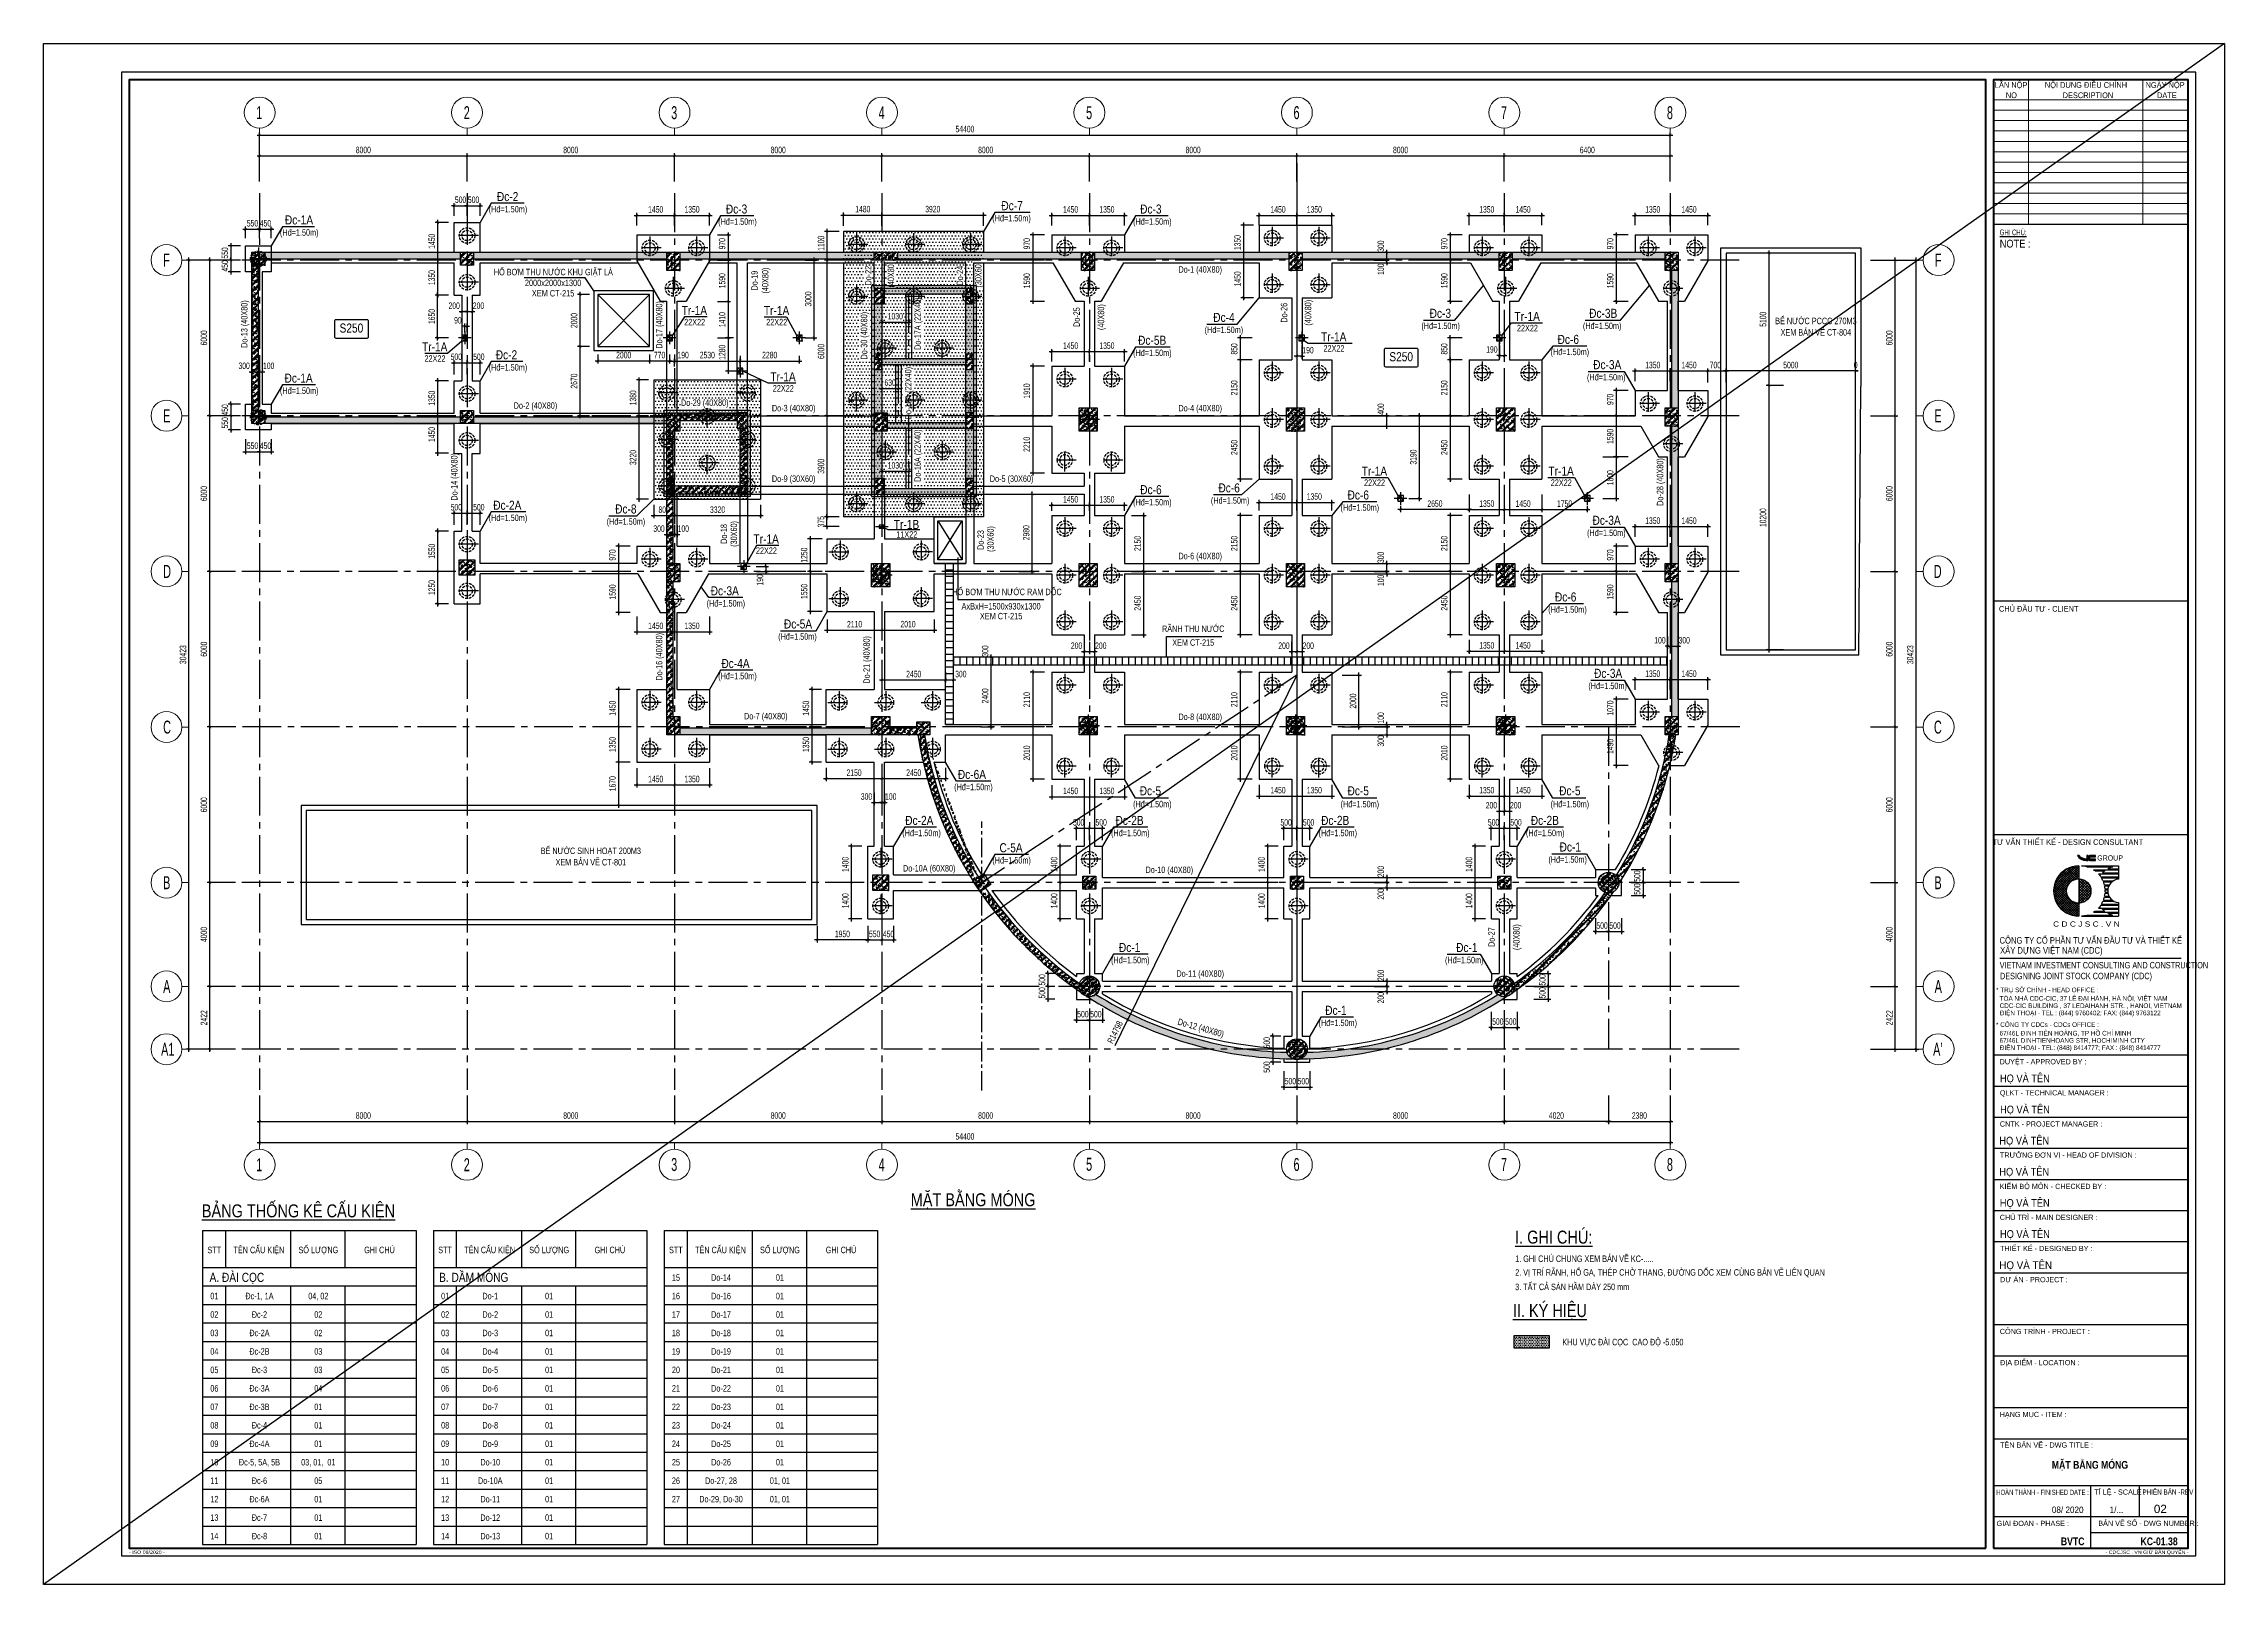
# Model space of a CAD drawing. Header units: millimetres. Extents: x 71 to 1853844, y -54216 to 5184.
# Drawn here: x 1769744 to 1853844, y -54216 to 5184 of the extents above.
import ezdxf
from ezdxf.enums import TextEntityAlignment as Align

# ---------------------------------------------------------------- set-up
doc = ezdxf.new("R2010")
doc.units = ezdxf.units.MM
doc.header["$LTSCALE"] = 1000
doc.header["$MEASUREMENT"] = 0
doc.header["$PDMODE"] = 3
doc.linetypes.add('CENTER2', pattern=[1.125, 0.75, -0.125, 0.125, -0.125])
doc.linetypes.add('HIDDEN', pattern=[0.375, 0.25, -0.125])
doc.layers.get('0').update_dxf_attribs({"linetype": 'CONTINUOUS'})
doc.layers.get('Defpoints').update_dxf_attribs({"linetype": 'CONTINUOUS'})
for name, color, linetype in [('CDC -TEXT KHUNG', 7, 'CONTINUOUS'), ('CDC-KHUNGTEN', 7, 'CONTINUOUS'), ('CDC.01.AXIS', 160, 'CENTER2'), ('CDC.02.DIM', 1, 'CONTINUOUS'), ('CDC.03.BORDER', 3, 'CONTINUOUS'), ('CDC.04.HIDDEN', 8, 'HIDDEN'), ('CDC.06.TEXT', 2, 'CONTINUOUS'), ('CDC.09.COLUMN', 4, 'CONTINUOUS'), ('CDC.10.HATCH', 9, 'CONTINUOUS'), ('CDC.11.NOTE', 8, 'CONTINUOUS')]:
    doc.layers.add(name, color=color, linetype=linetype)
doc.layers.add('KCS_CHI', color=1, linetype='CONTINUOUS', lineweight=15)
doc.layers.add('KCS_Plotter', color=11, linetype='CONTINUOUS', plot=False)
doc.styles.add('ARIAL', font='arial.ttf', dxfattribs={"width": 0.6})
doc.styles.add('Arial_4', font='arial.ttf', dxfattribs={"width": 0.75, "height": 3})
doc.styles.add('Arial_B_3', font='arialbd.ttf', dxfattribs={"width": 0.75, "height": 3})
doc.styles.add('KT CDC', font='arial.ttf', dxfattribs={"width": 0.85, "height": 200})
doc.dimstyles.new('100', dxfattribs={"dimscale": 100, "dimtxt": 2.5, "dimasz": 1, "dimexe": 1, "dimexo": 0, "dimgap": 1, "dimtad": 1, "dimdec": 0, "dimdsep": 46, "dimtxsty": 'ARIAL', "dimblk": 'ARCHTICK', "dimcen": 1, "dimdle": 1, "dimclrd": 1, "dimclre": 1, "dimclrt": 2, "dimadec": 0, "dimazin": 0, "dimtfac": 0.00072, "dimtdec": 0, "dimtix": 1, "dimtmove": 2, "dimatfit": 3, "dimldrblk": 'ARCHTICK', "dimfxl": 1, "dimtolj": 1, "dimarcsym": 0})
pattern_1 = [(140, (1206.07, 2432.2), (25.100854, 286.904073), [30, -330]), (85, (1206.07, 2432.2), (-300.876853, -55.500533), [24, -264]), (190.4514, (1208.16, 2456.1), (-275.775817, 231.403753), [25.496076, -280.456845]), (136.1842, (1126.07, 2432.2), (66.207606, 426.89642), [45, -495]), (186.6356, (1131.6, 2467.78), (-389.64715, 373.86508), [38.24412, -420.6852]), (81.1842, (1126.07, 2432.2), (-389.64744, 373.86478), [36, -396]), (111, (1146.07, 2472.2), (161.047556, 238.76282), [30, -330]), (316, (1146.07, 2472.2), (146.215924, 268.75285), [24, -264]), (161.4514, (1159.5, 2492.1), (-129.0122, 336.08905), [25.496076, -280.456845]), (157.5, (1206.07, 2432.2), (-117.749785, -62.3664733), [0, -260.8, 0, -268, 0, -265]), (94.5, (1206.07, 2432.2), (-152.041275, 113.34037), [0, -152.8, 0, -254.8, 0, -101]), (57.5, (1206.07, 2343), (9.021949, 213.5289745), [0, -100, 0, -312, 0, -414]), (47.5, (1206.07, 2303), (-40.041993, 233.274468), [0, -130, 0, -207.2, 0, -294]), (45, (1206.07, 2432.2), (-120.208153, 120.208153), []), (45, (1157.07, 2432.2), (-120.208153, 120.208153), [])]
pattern_2 = [(140, (2440576.05, -1811088.77), (25.100854, 286.904073), [30, -330]), (85, (2440576.05, -1811088.77), (-300.876853, -55.500533), [24, -264]), (190.4514, (2440578.14, -1811064.87), (-275.775817, 231.403753), [25.496076, -280.456845]), (136.1842, (2440496.05, -1811088.77), (66.207606, 426.89642), [45, -495]), (186.6356, (2440501.57, -1811053.2), (-389.64715, 373.86508), [38.24412, -420.6852]), (81.1842, (2440496.05, -1811088.77), (-389.64744, 373.86478), [36, -396]), (111, (2440516.05, -1811048.77), (161.047556, 238.76282), [30, -330]), (316, (2440516.05, -1811048.77), (146.215924, 268.75285), [24, -264]), (161.4514, (2440529.47, -1811028.88), (-129.0122, 336.08905), [25.496076, -280.456845]), (157.5, (2440576.05, -1811088.77), (-117.749785, -62.3664733), [0, -260.8, 0, -268, 0, -265]), (94.5, (2440576.05, -1811088.77), (-152.041275, 113.34037), [0, -152.8, 0, -254.8, 0, -101]), (57.5, (2440576.05, -1811177.97), (9.0219487, 213.5289745), [0, -100, 0, -312, 0, -414]), (47.5, (2440576.05, -1811217.97), (-40.041993, 233.274468), [0, -130, 0, -207.2, 0, -294]), (45, (2440576.05, -1811088.77), (-120.208153, 120.208153), []), (45, (2440527.05, -1811088.77), (-120.208153, 120.208153), [])]
pattern_3 = [(140, (2444016.05, -1811088.77), (25.100854, 286.904073), [30, -330]), (85, (2444016.05, -1811088.77), (-300.876853, -55.500533), [24, -264]), (190.4514, (2444018.14, -1811064.87), (-275.775817, 231.403753), [25.496076, -280.456845]), (136.1842, (2443936.05, -1811088.77), (66.207606, 426.89642), [45, -495]), (186.6356, (2443941.57, -1811053.2), (-389.64715, 373.86508), [38.24412, -420.6852]), (81.1842, (2443936.05, -1811088.77), (-389.64744, 373.86478), [36, -396]), (111, (2443956.05, -1811048.77), (161.047556, 238.76282), [30, -330]), (316, (2443956.05, -1811048.77), (146.215924, 268.75285), [24, -264]), (161.4514, (2443969.47, -1811028.88), (-129.0122, 336.08905), [25.496076, -280.456845]), (157.5, (2444016.05, -1811088.77), (-117.749785, -62.3664733), [0, -260.8, 0, -268, 0, -265]), (94.5, (2444016.05, -1811088.77), (-152.041275, 113.34037), [0, -152.8, 0, -254.8, 0, -101]), (57.5, (2444016.05, -1811177.97), (9.0219487, 213.5289745), [0, -100, 0, -312, 0, -414]), (47.5, (2444016.05, -1811217.97), (-40.041993, 233.274468), [0, -130, 0, -207.2, 0, -294]), (45, (2444016.05, -1811088.77), (-120.208153, 120.208153), []), (45, (2443967.05, -1811088.77), (-120.208153, 120.208153), [])]
pattern_4 = [(140, (2440396.05, -1813668.77), (25.100854, 286.904073), [30, -330]), (85, (2440396.05, -1813668.77), (-300.876853, -55.500533), [24, -264]), (190.4514, (2440398.14, -1813644.87), (-275.775817, 231.403753), [25.496076, -280.456845]), (136.1842, (2440316.05, -1813668.77), (66.207606, 426.89642), [45, -495]), (186.6356, (2440321.57, -1813633.2), (-389.64715, 373.86508), [38.24412, -420.6852]), (81.1842, (2440316.05, -1813668.77), (-389.64744, 373.86478), [36, -396]), (111, (2440336.05, -1813628.77), (161.047556, 238.76282), [30, -330]), (316, (2440336.05, -1813628.77), (146.215924, 268.75285), [24, -264]), (161.4514, (2440349.47, -1813608.88), (-129.0122, 336.08905), [25.496076, -280.456845]), (157.5, (2440396.05, -1813668.77), (-117.749785, -62.3664733), [0, -260.8, 0, -268, 0, -265]), (94.5, (2440396.05, -1813668.77), (-152.041275, 113.34037), [0, -152.8, 0, -254.8, 0, -101]), (57.5, (2440396.05, -1813757.97), (9.0219487, 213.5289745), [0, -100, 0, -312, 0, -414]), (47.5, (2440396.05, -1813797.97), (-40.041993, 233.274468), [0, -130, 0, -207.2, 0, -294]), (45, (2440396.05, -1813668.77), (-120.208153, 120.208153), []), (45, (2440347.05, -1813668.77), (-120.208153, 120.208153), [])]
pattern_5 = [(140, (2444016.05, -1813668.77), (25.100854, 286.904073), [30, -330]), (85, (2444016.05, -1813668.77), (-300.876853, -55.500533), [24, -264]), (190.4514, (2444018.14, -1813644.87), (-275.775817, 231.403753), [25.496076, -280.456845]), (136.1842, (2443936.05, -1813668.77), (66.207606, 426.89642), [45, -495]), (186.6356, (2443941.57, -1813633.2), (-389.64715, 373.86508), [38.24412, -420.6852]), (81.1842, (2443936.05, -1813668.77), (-389.64744, 373.86478), [36, -396]), (111, (2443956.05, -1813628.77), (161.047556, 238.76282), [30, -330]), (316, (2443956.05, -1813628.77), (146.215924, 268.75285), [24, -264]), (161.4514, (2443969.47, -1813608.88), (-129.0122, 336.08905), [25.496076, -280.456845]), (157.5, (2444016.05, -1813668.77), (-117.749785, -62.3664733), [0, -260.8, 0, -268, 0, -265]), (94.5, (2444016.05, -1813668.77), (-152.041275, 113.34037), [0, -152.8, 0, -254.8, 0, -101]), (57.5, (2444016.05, -1813757.97), (9.0219487, 213.5289745), [0, -100, 0, -312, 0, -414]), (47.5, (2444016.05, -1813797.97), (-40.041993, 233.274468), [0, -130, 0, -207.2, 0, -294]), (45, (2444016.05, -1813668.77), (-120.208153, 120.208153), []), (45, (2443967.05, -1813668.77), (-120.208153, 120.208153), [])]
pattern_6 = [(140, (2440576.05, -1818518.37), (25.100854, 286.904073), [30, -330]), (85, (2440576.05, -1818518.37), (-300.876853, -55.500533), [24, -264]), (190.4514, (2440578.14, -1818494.46), (-275.775817, 231.403753), [25.496076, -280.456845]), (136.1842, (2440496.05, -1818518.37), (66.207606, 426.89642), [45, -495]), (186.6356, (2440501.57, -1818482.8), (-389.64715, 373.86508), [38.24412, -420.6852]), (81.1842, (2440496.05, -1818518.37), (-389.64744, 373.86478), [36, -396]), (111, (2440516.05, -1818478.37), (161.047556, 238.76282), [30, -330]), (316, (2440516.05, -1818478.37), (146.215924, 268.75285), [24, -264]), (161.4514, (2440529.47, -1818458.47), (-129.0122, 336.08905), [25.496076, -280.456845]), (157.5, (2440576.05, -1818518.37), (-117.749785, -62.3664733), [0, -260.8, 0, -268, 0, -265]), (94.5, (2440576.05, -1818518.37), (-152.041275, 113.34037), [0, -152.8, 0, -254.8, 0, -101]), (57.5, (2440576.05, -1818607.57), (9.0219487, 213.5289745), [0, -100, 0, -312, 0, -414]), (47.5, (2440576.05, -1818647.57), (-40.041993, 233.274468), [0, -130, 0, -207.2, 0, -294]), (45, (2440576.05, -1818518.37), (-120.208153, 120.208153), []), (45, (2440527.05, -1818518.37), (-120.208153, 120.208153), [])]
pattern_7 = [(140, (2444016.05, -1818518.37), (25.100854, 286.904073), [30, -330]), (85, (2444016.05, -1818518.37), (-300.876853, -55.500533), [24, -264]), (190.4514, (2444018.14, -1818494.46), (-275.775817, 231.403753), [25.496076, -280.456845]), (136.1842, (2443936.05, -1818518.37), (66.207606, 426.89642), [45, -495]), (186.6356, (2443941.57, -1818482.8), (-389.64715, 373.86508), [38.24412, -420.6852]), (81.1842, (2443936.05, -1818518.37), (-389.64744, 373.86478), [36, -396]), (111, (2443956.05, -1818478.37), (161.047556, 238.76282), [30, -330]), (316, (2443956.05, -1818478.37), (146.215924, 268.75285), [24, -264]), (161.4514, (2443969.47, -1818458.47), (-129.0122, 336.08905), [25.496076, -280.456845]), (157.5, (2444016.05, -1818518.37), (-117.749785, -62.3664733), [0, -260.8, 0, -268, 0, -265]), (94.5, (2444016.05, -1818518.37), (-152.041275, 113.34037), [0, -152.8, 0, -254.8, 0, -101]), (57.5, (2444016.05, -1818607.57), (9.0219487, 213.5289745), [0, -100, 0, -312, 0, -414]), (47.5, (2444016.05, -1818647.57), (-40.041993, 233.274468), [0, -130, 0, -207.2, 0, -294]), (45, (2444016.05, -1818518.37), (-120.208153, 120.208153), []), (45, (2443967.05, -1818518.37), (-120.208153, 120.208153), [])]
pattern_8 = [(140, (2432396.05, -1818518.37), (25.100854, 286.904073), [30, -330]), (85, (2432396.05, -1818518.37), (-300.876853, -55.500533), [24, -264]), (190.4514, (2432398.14, -1818494.46), (-275.775817, 231.403753), [25.496076, -280.456845]), (136.1842, (2432316.05, -1818518.37), (66.207606, 426.89642), [45, -495]), (186.6356, (2432321.57, -1818482.8), (-389.64715, 373.86508), [38.24412, -420.6852]), (81.1842, (2432316.05, -1818518.37), (-389.64744, 373.86478), [36, -396]), (111, (2432336.05, -1818478.37), (161.047556, 238.76282), [30, -330]), (316, (2432336.05, -1818478.37), (146.215924, 268.75285), [24, -264]), (161.4514, (2432349.47, -1818458.47), (-129.0122, 336.08905), [25.496076, -280.456845]), (157.5, (2432396.05, -1818518.37), (-117.749785, -62.3664733), [0, -260.8, 0, -268, 0, -265]), (94.5, (2432396.05, -1818518.37), (-152.041275, 113.34037), [0, -152.8, 0, -254.8, 0, -101]), (57.5, (2432396.05, -1818607.57), (9.0219487, 213.5289745), [0, -100, 0, -312, 0, -414]), (47.5, (2432396.05, -1818647.57), (-40.041993, 233.274468), [0, -130, 0, -207.2, 0, -294]), (45, (2432396.05, -1818518.37), (-120.208153, 120.208153), []), (45, (2432347.05, -1818518.37), (-120.208153, 120.208153), [])]
pattern_9 = [(140, (2444016.05, -1815888.37), (25.100854, 286.904073), [30, -330]), (85, (2444016.05, -1815888.37), (-300.876853, -55.500533), [24, -264]), (190.4514, (2444018.14, -1815864.46), (-275.775817, 231.403753), [25.496076, -280.456845]), (136.1842, (2443936.05, -1815888.37), (66.207606, 426.89642), [45, -495]), (186.6356, (2443941.57, -1815852.8), (-389.64715, 373.86508), [38.24412, -420.6852]), (81.1842, (2443936.05, -1815888.37), (-389.64744, 373.86478), [36, -396]), (111, (2443956.05, -1815848.37), (161.047556, 238.76282), [30, -330]), (316, (2443956.05, -1815848.37), (146.215924, 268.75285), [24, -264]), (161.4514, (2443969.47, -1815828.47), (-129.0122, 336.08905), [25.496076, -280.456845]), (157.5, (2444016.05, -1815888.37), (-117.749785, -62.3664733), [0, -260.8, 0, -268, 0, -265]), (94.5, (2444016.05, -1815888.37), (-152.041275, 113.34037), [0, -152.8, 0, -254.8, 0, -101]), (57.5, (2444016.05, -1815977.57), (9.0219487, 213.5289745), [0, -100, 0, -312, 0, -414]), (47.5, (2444016.05, -1816017.57), (-40.041993, 233.274468), [0, -130, 0, -207.2, 0, -294]), (45, (2444016.05, -1815888.37), (-120.208153, 120.208153), []), (45, (2443967.05, -1815888.37), (-120.208153, 120.208153), [])]
pattern_10 = [(140, (2440576.05, -1815748.37), (25.100854, 286.904073), [30, -330]), (85, (2440576.05, -1815748.37), (-300.876853, -55.500533), [24, -264]), (190.4514, (2440578.14, -1815724.46), (-275.775817, 231.403753), [25.496076, -280.456845]), (136.1842, (2440496.05, -1815748.37), (66.207606, 426.89642), [45, -495]), (186.6356, (2440501.57, -1815712.8), (-389.64715, 373.86508), [38.24412, -420.6852]), (81.1842, (2440496.05, -1815748.37), (-389.64744, 373.86478), [36, -396]), (111, (2440516.05, -1815708.37), (161.047556, 238.76282), [30, -330]), (316, (2440516.05, -1815708.37), (146.215924, 268.75285), [24, -264]), (161.4514, (2440529.47, -1815688.47), (-129.0122, 336.08905), [25.496076, -280.456845]), (157.5, (2440576.05, -1815748.37), (-117.749785, -62.3664733), [0, -260.8, 0, -268, 0, -265]), (94.5, (2440576.05, -1815748.37), (-152.041275, 113.34037), [0, -152.8, 0, -254.8, 0, -101]), (57.5, (2440576.05, -1815837.57), (9.0219487, 213.5289745), [0, -100, 0, -312, 0, -414]), (47.5, (2440576.05, -1815877.57), (-40.041993, 233.274468), [0, -130, 0, -207.2, 0, -294]), (45, (2440576.05, -1815748.37), (-120.208153, 120.208153), []), (45, (2440527.05, -1815748.37), (-120.208153, 120.208153), [])]
pattern_11 = [(0, (-2903.93, 9402.2), (62.5, 125), [0, -125])]

msp = doc.modelspace()

# ---------------------------------------------------------------- texts
at = {"layer": 'CDC -TEXT KHUNG', "color": 7, "style": 'Arial_B_3', "width": 0.8}
msp.add_text('MẶT BẰNG MÓNG', height=300, dxfattribs=at).set_placement((1848659.9, -49757.6), align=Align.CENTER)
msp.add_text('KC-01.38', height=300, dxfattribs=at).set_placement((1852043.8, -52708.2), align=Align.RIGHT)
at = {"layer": 'CDC.06.TEXT', "style": 'ARIAL'}
for s, height, width, p in [('1', 500, 0.6, (1777944.7, 2272.2)), ('2', 500, 0.6, (1785945.3, 2272.2)), ('3', 500, 0.6, (1793945.3, 2272.2)), ('4', 500, 0.6, (1801945.3, 2272.2)), ('5', 500, 0.6, (1809945.3, 2272.2)), ('6', 500, 0.6, (1817945.3, 2272.2)), ('7', 500, 0.6, (1825945.3, 2272.2)), ('8', 500, 0.6, (1832344.7, 2272.2)), ('F', 500, 0.6, (1774353.4, -3415.9)), ('F', 500, 0.6, (1842678.4, -3415.9)), ('E', 500, 0.6, (1774353.4, -9415.9)), ('E', 500, 0.6, (1842659.4, -9415.9)), ('D', 500, 0.6, (1774353.4, -15415.9)), ('D', 500, 0.6, (1842636.9, -15415.9)), ('C', 500, 0.6, (1774353.4, -21415.9)), ('C', 500, 0.6, (1842642.6, -21415.9)), ('B', 500, 0.6, (1774353.4, -27415.9)), ('B', 500, 0.6, (1842661.6, -27415.9)), ('A', 500, 0.6, (1774353.4, -31415.9)), ('A', 500, 0.6, (1842670, -31415.9)), ('A1', 500, 0.6, (1774274.5, -33838.1)), ("A'", 500, 0.6, (1842610.3, -33838.1)), ('1', 500, 0.6, (1777944.7, -38288.1)), ('2', 500, 0.6, (1785945.3, -38288.1)), ('3', 500, 0.6, (1793945.3, -38279.2)), ('4', 500, 0.6, (1801945.3, -38286.1)), ('5', 500, 0.6, (1809945.3, -38270.7)), ('6', 500, 0.6, (1817945.3, -38279.6)), ('7', 500, 0.6, (1825945.3, -38279.6)), ('8', 500, 0.6, (1832344.7, -38279.6)), ('%%UI. GHI CHÚ:', 500, 0.8, (1826490.3, -41078.5)), ('%%UII. KÝ HIỆU', 500, 0.8, (1826404.4, -43910.2)), (' KHU VỰC ĐÀI CỌC  CAO ĐỘ -5.050', 250, 0.7, (1828235.6, -44999.7))]:
    msp.add_text(s, height=height, dxfattribs=dict(at, width=width)).set_placement(p)
for s, height, width, p in [('Đc-2', 350, 0.8, (1787637.9, -712.7)), ('Đc-1A', 350, 0.8, (1779593.2, -1612.7)), ('(Hđ=1.50m)', 250, 0.7, (1787651.9, -1196.1)), ('(Hđ=1.50m)', 250, 0.7, (1796501.9, -1676.4)), ('Đc-3', 350, 0.8, (1796466, -1193.1)), ('(Hđ=1.50m)', 250, 0.7, (1807071.9, -1546.3)), ('Đc-7', 350, 0.8, (1807091.8, -1063)), ('(Hđ=1.50m)', 250, 0.7, (1812501.9, -1676.4)), ('Đc-3', 350, 0.8, (1812442.2, -1193.1)), ('(Hđ=1.50m)', 250, 0.7, (1779601.9, -2096.1)), ('HỐ BƠM THU NƯỚC KHU GIẶT LÀ', 250, 0.7, (1789402.3, -3622.3)), ('2000x2000x1300', 250, 0.65, (1789391.3, -4039)), ('Do-1 (40X80)', 250, 0.7, (1814348, -3522)), ('XEM CT-215', 250, 0.65, (1789391.3, -4439)), ('Tr-1A', 350, 0.8, (1794840.2, -5104.7)), ('Tr-1A', 350, 0.8, (1798009.8, -5104.7)), ('Đc-3', 350, 0.8, (1823608, -5213.1)), ('Đc-3B', 350, 0.8, (1829888.6, -5213.1)), ('S250', 350, 0.8, (1781613.7, -5781.3)), ('22X22', 250, 0.7, (1794850.1, -5552.3)), ('22X22', 250, 0.7, (1798014.8, -5552.3)), ('(Hđ=1.50m)', 250, 0.7, (1815260.8, -5848.9)), ('Đc-4', 350, 0.8, (1815262.7, -5369.9)), ('(Hđ=1.50m)', 250, 0.7, (1823619.7, -5696.4)), ('Tr-1A', 350, 0.8, (1826956.2, -5334.9)), ('22X22', 250, 0.7, (1826966.1, -5782.4)), ('(Hđ=1.50m)', 250, 0.7, (1829848, -5696.4)), ('BỂ NƯỚC PCCC 270M3', 250, 0.7, (1838090.3, -5507.2)), ('XEM BẢN VẼ CT-804', 250, 0.7, (1838090.3, -5947.4)), ('Tr-1A', 350, 0.8, (1784826.9, -6507.4)), ('Đc-2', 350, 0.8, (1787592.7, -6812.7)), ('(Hđ=1.50m)', 250, 0.7, (1812501.9, -6736.2)), ('Đc-5B', 350, 0.8, (1812495, -6252.9)), ('Tr-1A', 350, 0.8, (1819496.5, -6118.2)), ('22X22', 250, 0.7, (1819506.4, -6565.7)), ('S250', 350, 0.8, (1822096.9, -6886.5)), ('(Hđ=1.50m)', 250, 0.7, (1828601.9, -6701.2)), ('Đc-6', 350, 0.8, (1828542.1, -6217.9)), ('Đc-1A', 350, 0.8, (1779578.2, -7712.7)), ('22X22', 250, 0.7, (1784836.8, -6954.9)), ('(Hđ=1.50m)', 250, 0.7, (1787651.9, -7296.1)), ('Tr-1A', 350, 0.8, (1798258.9, -7658.1)), ('(Hđ=1.50m)', 250, 0.7, (1830005.7, -7676.4)), ('Đc-3A', 350, 0.8, (1830043.1, -7193.1)), ('(Hđ=1.50m)', 250, 0.7, (1779601.9, -8196.1)), ('22X22', 250, 0.7, (1798268.9, -8105.6)), ('Do-2 (40X80)', 250, 0.7, (1788711, -8768.8)), ('Do-29 (40X80)', 250, 0.7, (1795241, -8658.6)), ('Do-3 (40X80)', 250, 0.7, (1798669.6, -8868.6)), ('Do-4 (40X80)', 250, 0.7, (1814348, -8868.6)), ('Do-9 (30X60)', 250, 0.7, (1798669.6, -11588.6)), ('Do-5 (30X60)', 250, 0.7, (1807073, -11588.6)), ('Đc-6', 350, 0.8, (1815461.5, -11943.8)), ('Tr-1A', 350, 0.8, (1821065.8, -11294.7)), ('22X22', 250, 0.7, (1821070.8, -11742.3)), ('Tr-1A', 350, 0.8, (1828266, -11294.7)), ('22X22', 250, 0.7, (1828271, -11742.3)), ('Đc-2A', 350, 0.8, (1787625.4, -12612.7)), ('Đc-8', 350, 0.8, (1792196.7, -12756.3)), ('(Hđ=1.50m)', 250, 0.7, (1812501.9, -12496.1)), ('Đc-6', 350, 0.8, (1812447, -12012.7)), ('(Hđ=1.50m)', 250, 0.7, (1815501, -12427.1)), ('(Hđ=1.50m)', 250, 0.7, (1820501.9, -12701.2)), ('Đc-6', 350, 0.8, (1820442.1, -12217.9)), ('(Hđ=1.50m)', 250, 0.7, (1787651.9, -13096.1)), ('(Hđ=1.50m)', 250, 0.7, (1792201, -13239.6)), ('Tr-1B', 350, 0.8, (1803021.7, -13352.1)), ('Đc-3A', 350, 0.8, (1830019.3, -13193.1)), ('Tr-1A', 350, 0.8, (1797609.1, -13914.7)), ('22X22', 250, 0.7, (1797619, -14362.3)), ('11X22', 250, 0.7, (1803031.6, -13738.5)), ('(Hđ=1.50m)', 250, 0.7, (1830009.9, -13676.4)), ('Do-6 (40X80)', 250, 0.7, (1814348, -14568.6)), ('Đc-3A', 350, 0.8, (1796011.9, -15911.4)), ('HỐ BƠM THU NƯỚC RAM DỐC', 250, 0.65, (1806895.2, -15954.8)), ('Đc-6', 350, 0.8, (1828440.6, -16148.2)), ('(Hđ=1.50m)', 250, 0.7, (1796052.6, -16394.8)), ('AxBxH=1500x930x1300', 250, 0.65, (1806668.6, -16507.6)), ('XEM CT-215', 250, 0.65, (1806668.6, -16887.6)), ('(Hđ=1.50m)', 250, 0.7, (1828512, -16631.5)), ('(Hđ=1.50m)', 250, 0.7, (1798816.2, -17673.4)), ('Đc-5A', 350, 0.8, (1798836.2, -17190.1)), ('RÃNH THU NƯỚC', 250, 0.7, (1814077.7, -17374.3)), ('XEM CT-215', 250, 0.7, (1814077.7, -17905)), ('(Hđ=1.50m)', 250, 0.7, (1796501.9, -19196.2)), ('Đc-4A', 350, 0.8, (1796425.6, -18712.9)), ('Đc-3A', 350, 0.8, (1830078.3, -19093.3)), ('(Hđ=1.50m)', 250, 0.7, (1830058.8, -19576.6)), ('Do-7 (40X80)', 250, 0.7, (1797594.3, -20743.9)), ('Do-8 (40X80)', 250, 0.7, (1814348, -20768.7)), ('(Hđ=1.50m)', 250, 0.7, (1805601.9, -23473.5)), ('Đc-6A', 350, 0.8, (1805543.1, -22990.2)), ('Đc-5', 350, 0.8, (1812426.6, -23621.6)), ('Đc-5', 350, 0.8, (1820440.4, -23621.6)), ('Đc-5', 350, 0.8, (1828601.5, -23621.6)), ('(Hđ=1.50m)', 250, 0.7, (1812501.9, -24133.4)), ('(Hđ=1.50m)', 250, 0.7, (1820501.9, -24133.4)), ('(Hđ=1.50m)', 250, 0.7, (1828601.9, -24133.4)), ('(Hđ=1.50m)', 250, 0.7, (1803601.9, -25246.1)), ('Đc-2A', 350, 0.8, (1803514.5, -24762.7)), ('(Hđ=1.50m)', 250, 0.7, (1811651.9, -25246.1)), ('Đc-2B', 350, 0.8, (1811621.9, -24762.7)), ('Đc-2B', 350, 0.8, (1819552.6, -24762.7)), ('(Hđ=1.50m)', 250, 0.7, (1819651.9, -25246.1)), ('(Hđ=1.50m)', 250, 0.7, (1827651.9, -25246.1)), ('Đc-2B', 350, 0.8, (1827638.1, -24762.7)), ('BỂ NƯỚC SINH HOẠT 200M3', 250, 0.7, (1790846.6, -25935.3)), ('C-5A', 350, 0.8, (1807053, -25816.6)), ('Đc-1', 350, 0.8, (1828619, -25787)), ('XEM BẢN VẼ CT-801', 250, 0.7, (1790846.6, -26375.5)), ('Do-10A (60X80)', 250, 0.7, (1803896.3, -26608.6)), ('(Hđ=1.50m)', 250, 0.7, (1807074.1, -26299.9)), ('Do-10 (40X80)', 250, 0.7, (1813156.3, -26668.6)), ('(Hđ=1.50m)', 250, 0.7, (1828518.7, -26270.3)), ('(Hđ=1.50m)', 250, 0.7, (1811651.9, -30146.1)), ('Đc-1', 350, 0.8, (1811625.2, -29662.7)), ('(Hđ=1.50m)', 250, 0.7, (1824529.4, -30146.1)), ('Đc-1', 350, 0.8, (1824630, -29662.7)), ('Do-11 (40X80)', 250, 0.7, (1814348, -30668.6)), ('Đc-1', 350, 0.8, (1819580.6, -32084.9)), ('(Hđ=1.50m)', 250, 0.7, (1819651.9, -32568.3)), ('%%UBẢNG THỐNG KÊ CẤU KIỆN', 500, 0.8, (1779570.9, -39816.6)), ('%%UMẶT BẰNG MÓNG', 500, 0.8, (1805589, -39387.1)), ('STT', 250, 0.7, (1776325.6, -41322.9)), ('TÊN CẤU KIỆN', 250, 0.7, (1778045.2, -41322.9)), ('SỐ LƯỢNG', 250, 0.7, (1780339.8, -41322.9)), ('GHI CHÚ', 250, 0.7, (1782695.6, -41322.9)), ('STT', 250, 0.7, (1785225.9, -41322.9)), ('TÊN CẤU KIỆN', 250, 0.7, (1786945.5, -41322.9)), ('SỐ LƯỢNG', 250, 0.7, (1789240.1, -41322.9)), ('GHI CHÚ', 250, 0.7, (1791580.1, -41322.9)), ('STT', 250, 0.7, (1794126.1, -41322.9)), ('TÊN CẤU KIỆN', 250, 0.7, (1795845.7, -41322.9)), ('SỐ LƯỢNG', 250, 0.7, (1798140.3, -41322.9)), ('GHI CHÚ', 250, 0.7, (1800495.2, -41322.9)), ('A. ĐÀI CỌC', 350, 0.8, (1777198.2, -42379.9)), ('B. DẦM MÓNG', 350, 0.8, (1786331.6, -42379.9)), ('15', 250, 0.7, (1794129.4, -42387.5)), ('Do-14', 250, 0.7, (1795867.9, -42387.5)), ('01', 250, 0.7, (1798137.7, -42387.5)), ('01', 250, 0.7, (1776328.9, -43099.4)), ('02', 250, 0.7, (1776328.9, -43811.3)), ('Đc-1, 1A', 250, 0.7, (1778067.4, -43099.4)), ('Đc-2', 250, 0.7, (1778067.4, -43811.3)), ('04, 02', 250, 0.7, (1780337.3, -43099.4)), ('02', 250, 0.7, (1780337.3, -43811.3)), ('01', 250, 0.7, (1785229.2, -43099.4)), ('02', 250, 0.7, (1785229.2, -43811.3)), ('Do-1', 250, 0.7, (1786967.7, -43099.4)), ('Do-2', 250, 0.7, (1786967.7, -43811.3)), ('01', 250, 0.7, (1789237.5, -43099.4)), ('01', 250, 0.7, (1789237.5, -43811.3)), ('16', 250, 0.7, (1794129.4, -43099.4)), ('17', 250, 0.7, (1794129.4, -43811.3)), ('Do-16', 250, 0.7, (1795867.9, -43099.4)), ('Do-17', 250, 0.7, (1795867.9, -43811.3)), ('01', 250, 0.7, (1798137.7, -43099.4)), ('01', 250, 0.7, (1798137.7, -43811.3)), ('03', 250, 0.7, (1776328.9, -44523.2)), ('Đc-2A', 250, 0.7, (1778067.4, -44523.2)), ('02', 250, 0.7, (1780337.3, -44523.2)), ('03', 250, 0.7, (1785229.2, -44523.2)), ('Do-3', 250, 0.7, (1786967.7, -44523.2)), ('01', 250, 0.7, (1789237.5, -44523.2)), ('18', 250, 0.7, (1794129.4, -44523.2)), ('Do-18', 250, 0.7, (1795867.9, -44523.2)), ('01', 250, 0.7, (1798137.7, -44523.2)), ('04', 250, 0.7, (1776328.9, -45235.1)), ('Đc-2B', 250, 0.7, (1778067.4, -45235.1)), ('03', 250, 0.7, (1780337.3, -45235.1)), ('04', 250, 0.7, (1785229.2, -45235.1)), ('Do-4', 250, 0.7, (1786967.7, -45235.1)), ('01', 250, 0.7, (1789237.5, -45235.1)), ('19', 250, 0.7, (1794129.4, -45235.1)), ('Do-19', 250, 0.7, (1795867.9, -45235.1)), ('01', 250, 0.7, (1798137.7, -45235.1)), ('05', 250, 0.7, (1776328.9, -45947)), ('Đc-3', 250, 0.7, (1778067.4, -45947)), ('03', 250, 0.7, (1780337.3, -45947)), ('05', 250, 0.7, (1785229.2, -45947)), ('Do-5', 250, 0.7, (1786967.7, -45947)), ('01', 250, 0.7, (1789237.5, -45947)), ('20', 250, 0.7, (1794129.4, -45947)), ('Do-21', 250, 0.7, (1795867.9, -45947)), ('01', 250, 0.7, (1798137.7, -45947)), ('06', 250, 0.7, (1776328.9, -46658.9)), ('Đc-3A', 250, 0.7, (1778067.4, -46658.9)), ('04', 250, 0.7, (1780337.3, -46658.9)), ('06', 250, 0.7, (1785229.2, -46658.9)), ('Do-6', 250, 0.7, (1786967.7, -46658.9)), ('01', 250, 0.7, (1789237.5, -46658.9)), ('21', 250, 0.7, (1794129.4, -46658.9)), ('Do-22', 250, 0.7, (1795867.9, -46658.9)), ('01', 250, 0.7, (1798137.7, -46658.9)), ('07', 250, 0.7, (1776328.9, -47370.9)), ('Đc-3B', 250, 0.7, (1778067.4, -47370.9)), ('01', 250, 0.7, (1780337.3, -47370.9)), ('07', 250, 0.7, (1785229.2, -47370.9)), ('Do-7', 250, 0.7, (1786967.7, -47370.9)), ('01', 250, 0.7, (1789237.5, -47370.9)), ('22', 250, 0.7, (1794129.4, -47370.9)), ('Do-23', 250, 0.7, (1795867.9, -47370.9)), ('01', 250, 0.7, (1798137.7, -47370.9)), ('08', 250, 0.7, (1776328.9, -48082.8)), ('09', 250, 0.7, (1776328.9, -48794.7)), ('Đc-4A', 250, 0.7, (1778067.4, -48794.7)), ('Đc-4', 250, 0.7, (1778067.4, -48082.8)), ('01', 250, 0.7, (1780337.3, -48082.8)), ('01', 250, 0.7, (1780337.3, -48794.7)), ('08', 250, 0.7, (1785229.2, -48082.8)), ('09', 250, 0.7, (1785229.2, -48794.7)), ('Do-8', 250, 0.7, (1786967.7, -48082.8)), ('Do-9', 250, 0.7, (1786967.7, -48794.7)), ('01', 250, 0.7, (1789237.5, -48082.8)), ('01', 250, 0.7, (1789237.5, -48794.7)), ('23', 250, 0.7, (1794129.4, -48082.8)), ('24', 250, 0.7, (1794129.4, -48794.7)), ('Do-24', 250, 0.7, (1795867.9, -48082.8)), ('Do-25', 250, 0.7, (1795867.9, -48794.7)), ('01', 250, 0.7, (1798137.7, -48082.8)), ('01', 250, 0.7, (1798137.7, -48794.7)), ('10', 250, 0.7, (1776328.9, -49506.6)), ('Đc-5, 5A, 5B', 250, 0.7, (1778067.4, -49506.6)), ('03, 01,  01', 250, 0.7, (1780337.3, -49506.6)), ('10', 250, 0.7, (1785229.2, -49506.6)), ('Do-10', 250, 0.7, (1786967.7, -49506.6)), ('01', 250, 0.7, (1789237.5, -49506.6)), ('25', 250, 0.7, (1794129.4, -49506.6)), ('Do-26', 250, 0.7, (1795867.9, -49506.6)), ('01', 250, 0.7, (1798137.7, -49506.6)), ('11', 250, 0.7, (1776328.9, -50218.5)), ('Đc-6', 250, 0.7, (1778067.4, -50218.5)), ('05', 250, 0.7, (1780337.3, -50218.5)), ('11', 250, 0.7, (1785229.2, -50218.5)), ('Do-10A', 250, 0.7, (1786967.7, -50218.5)), ('01', 250, 0.7, (1789237.5, -50218.5)), ('26', 250, 0.7, (1794129.4, -50218.5)), ('Do-27, 28', 250, 0.7, (1795867.9, -50218.5)), ('01, 01', 250, 0.7, (1798137.7, -50218.5)), ('12', 250, 0.7, (1776328.9, -50930.4)), ('Đc-6A', 250, 0.7, (1778067.4, -50930.4)), ('01', 250, 0.7, (1780337.3, -50930.4)), ('12', 250, 0.7, (1785229.2, -50930.4)), ('Do-11', 250, 0.7, (1786967.7, -50930.4)), ('01', 250, 0.7, (1789237.5, -50930.4)), ('27', 250, 0.7, (1794129.4, -50930.4)), ('Do-29, Do-30', 250, 0.7, (1795867.9, -50930.4)), ('01, 01', 250, 0.7, (1798137.7, -50930.4)), ('13', 250, 0.7, (1776328.9, -51642.3)), ('Đc-7', 250, 0.7, (1778067.4, -51642.3)), ('01', 250, 0.7, (1780337.3, -51642.3)), ('13', 250, 0.7, (1785229.2, -51642.3)), ('Do-12', 250, 0.7, (1786967.7, -51642.3)), ('01', 250, 0.7, (1789237.5, -51642.3)), ('14', 250, 0.7, (1776328.9, -52354.2)), ('Đc-8', 250, 0.7, (1778067.4, -52354.2)), ('01', 250, 0.7, (1780337.3, -52354.2)), ('14', 250, 0.7, (1785229.2, -52354.2)), ('Do-13', 250, 0.7, (1786967.7, -52354.2)), ('01', 250, 0.7, (1789237.5, -52354.2))]:
    msp.add_text(s, height=height, dxfattribs=dict(at, width=width)).set_placement(p, align=Align.MIDDLE_CENTER)
at = {"layer": 'CDC.06.TEXT', "style": 'ARIAL', "width": 0.7}
for s, rotation, p in [('(40X80)', 90, (1802418.6, -3724.4)), ('(30X60)', 90, (1805787.9, -3724.4)), ('Do-19', 90, (1797157.7, -3951.5)), ('(40X80)', 90, (1797570.9, -3951.5)), ('Do-22 ', 90, (1801542.7, -3724.4)), ('Do-24 ', 90, (1805076.2, -3724.4)), ('Do-13 (40X80)', 90, (1777481.4, -5629.4)), ('Do-17 (40X80)', 90, (1793481.3, -5660.3)), ('Do-17A (22X40)', 90, (1803447.6, -5614)), ('Do-25', 90, (1809581.3, -5360.3)), ('(40X80)', 90, (1810519.6, -5360.3)), ('Do-26', 90, (1817581.3, -5190.8)), ('(40X80)', 90, (1818505.9, -5190.8)), ('Do-30 (40X80)', 90, (1801381.3, -6075.7)), ('Do-15A (22X40)', 90, (1803085.2, -8290.9)), ('Do-16A (22X40)', 90, (1803447.6, -10698.5)), ('Do-14 (40X80)', 90, (1785581.3, -11517.7)), ('Do-28 (40X80)', 90, (1832080.8, -11717.4)), ('Do-18', 90, (1795975.9, -13719.2)), ('(30X60)', 90, (1796361.2, -13719.2)), ('Do-23 ', 90, (1805877.1, -13915.1)), ('(30X60)', 90, (1806260.8, -13915.1)), ('Do-16 (40X80)', 90, (1793481.3, -18455.4)), ('Do-21 (40X80)', 90, (1801481.3, -18574.8)), ('Do-27', 90, (1825581.3, -29264.3)), ('(40X80)', 90, (1826538.7, -29264.3)), ('Do-12 (40X80)', 344.179255, (1814372.5, -32760.9))]:
    msp.add_text(s, height=250, rotation=rotation, dxfattribs=at).set_placement(p, align=Align.MIDDLE_CENTER)
for s, p in [('2. VỊ TRÍ RÃNH, HỐ GA, THÉP CHỜ THANG, ĐƯỜNG DỐC XEM CÙNG BẢN VẼ LIÊN QUAN', (1826492.7, -42189.1, -460603.7)), ('1. GHI CHÚ CHUNG XEM BẢN VẼ KC-.....', (1826492.7, -41661.8, -460603.7)), ('3. TẤT CẢ SÀN HẦM DÀY 250 mm', (1826492.7, -42747.2, -460603.7))]:
    msp.add_text(s, height=250, dxfattribs=at).set_placement(p, align=Align.MIDDLE_LEFT)

# ---------------------------------------------------------------- blocks, each defined once
blk = doc.blocks.new('_ARCHTICK')
at = {"color": 0, "linetype": 'ByBlock', "const_width": 0.15}
blk.add_lwpolyline([(-0.5, -0.5), (0.5, 0.5)], dxfattribs=at)
blk = doc.blocks.new('*D7')
at = {"layer": 'CDC.02.DIM', "color": 1, "lineweight": -2, "transparency": 16777216}
for p, q in [((1777974, 856), (1786174, 856)), ((1778074, -129), (1778074, 956)), ((1786074, -129), (1786074, 956))]:
    blk.add_line(p, q, dxfattribs=at)
at = {"layer": 'Defpoints', "color": 0, "transparency": 16777216}
for p in [(1786074, 856), (1778074, -129), (1786074, -129)]:
    blk.add_point(p, dxfattribs=at)
at = {"layer": 'CDC.02.DIM', "color": 1, "lineweight": -2, "transparency": 16777216, "xscale": 100, "yscale": 100, "zscale": 100, "rotation": 180}
blk.add_blockref('_ARCHTICK', (1778074, 856), dxfattribs=at)
at = {"layer": 'CDC.02.DIM', "color": 1, "lineweight": -2, "transparency": 16777216, "xscale": 100, "yscale": 100, "zscale": 100}
blk.add_blockref('_ARCHTICK', (1786074, 856), dxfattribs=at)
at = {"layer": 'CDC.02.DIM', "color": 2, "transparency": 16777216, "insert": (1782074, 1083), "char_height": 250, "attachment_point": 5, "style": 'ARIAL'}
blk.add_mtext('\\A1;8000', dxfattribs=at)
blk = doc.blocks.new('*D8')
at = {"layer": 'CDC.02.DIM', "color": 1, "lineweight": -2, "transparency": 16777216}
for p, q in [((1785974, 856), (1794174, 856)), ((1786074, -129), (1786074, 956)), ((1794074, -129), (1794074, 956))]:
    blk.add_line(p, q, dxfattribs=at)
at = {"layer": 'Defpoints', "color": 0, "transparency": 16777216}
for p in [(1794074, 856), (1786074, -129), (1794074, -129)]:
    blk.add_point(p, dxfattribs=at)
at = {"layer": 'CDC.02.DIM', "color": 1, "lineweight": -2, "transparency": 16777216, "xscale": 100, "yscale": 100, "zscale": 100, "rotation": 180}
blk.add_blockref('_ARCHTICK', (1786074, 856), dxfattribs=at)
at = {"layer": 'CDC.02.DIM', "color": 1, "lineweight": -2, "transparency": 16777216, "xscale": 100, "yscale": 100, "zscale": 100}
blk.add_blockref('_ARCHTICK', (1794074, 856), dxfattribs=at)
at = {"layer": 'CDC.02.DIM', "color": 2, "transparency": 16777216, "insert": (1790074, 1083), "char_height": 250, "attachment_point": 5, "style": 'ARIAL'}
blk.add_mtext('\\A1;8000', dxfattribs=at)
blk = doc.blocks.new('*D9')
at = {"layer": 'CDC.02.DIM', "color": 1, "lineweight": -2, "transparency": 16777216}
for p, q in [((1793974, 856), (1802174, 856)), ((1794074, -129), (1794074, 956)), ((1802074, -129), (1802074, 956))]:
    blk.add_line(p, q, dxfattribs=at)
at = {"layer": 'Defpoints', "color": 0, "transparency": 16777216}
for p in [(1802074, 856), (1794074, -129), (1802074, -129)]:
    blk.add_point(p, dxfattribs=at)
at = {"layer": 'CDC.02.DIM', "color": 1, "lineweight": -2, "transparency": 16777216, "xscale": 100, "yscale": 100, "zscale": 100, "rotation": 180}
blk.add_blockref('_ARCHTICK', (1794074, 856), dxfattribs=at)
at = {"layer": 'CDC.02.DIM', "color": 1, "lineweight": -2, "transparency": 16777216, "xscale": 100, "yscale": 100, "zscale": 100}
blk.add_blockref('_ARCHTICK', (1802074, 856), dxfattribs=at)
at = {"layer": 'CDC.02.DIM', "color": 2, "transparency": 16777216, "insert": (1798074, 1083), "char_height": 250, "attachment_point": 5, "style": 'ARIAL'}
blk.add_mtext('\\A1;8000', dxfattribs=at)
blk = doc.blocks.new('*D10')
at = {"layer": 'CDC.02.DIM', "color": 1, "lineweight": -2, "transparency": 16777216}
for p, q in [((1801974, 856), (1810174, 856)), ((1802074, -129), (1802074, 956)), ((1810074, -129), (1810074, 956))]:
    blk.add_line(p, q, dxfattribs=at)
at = {"layer": 'Defpoints', "color": 0, "transparency": 16777216}
for p in [(1810074, 856), (1802074, -129), (1810074, -129)]:
    blk.add_point(p, dxfattribs=at)
at = {"layer": 'CDC.02.DIM', "color": 1, "lineweight": -2, "transparency": 16777216, "xscale": 100, "yscale": 100, "zscale": 100, "rotation": 180}
blk.add_blockref('_ARCHTICK', (1802074, 856), dxfattribs=at)
at = {"layer": 'CDC.02.DIM', "color": 1, "lineweight": -2, "transparency": 16777216, "xscale": 100, "yscale": 100, "zscale": 100}
blk.add_blockref('_ARCHTICK', (1810074, 856), dxfattribs=at)
at = {"layer": 'CDC.02.DIM', "color": 2, "transparency": 16777216, "insert": (1806074, 1083), "char_height": 250, "attachment_point": 5, "style": 'ARIAL'}
blk.add_mtext('\\A1;8000', dxfattribs=at)
blk = doc.blocks.new('*D11')
at = {"layer": 'CDC.02.DIM', "color": 1, "lineweight": -2, "transparency": 16777216}
for p, q in [((1809974, 856), (1818174, 856)), ((1810074, -129), (1810074, 956)), ((1818074, -129), (1818074, 956))]:
    blk.add_line(p, q, dxfattribs=at)
at = {"layer": 'Defpoints', "color": 0, "transparency": 16777216}
for p in [(1818074, 856), (1810074, -129), (1818074, -129)]:
    blk.add_point(p, dxfattribs=at)
at = {"layer": 'CDC.02.DIM', "color": 1, "lineweight": -2, "transparency": 16777216, "xscale": 100, "yscale": 100, "zscale": 100, "rotation": 180}
blk.add_blockref('_ARCHTICK', (1810074, 856), dxfattribs=at)
at = {"layer": 'CDC.02.DIM', "color": 1, "lineweight": -2, "transparency": 16777216, "xscale": 100, "yscale": 100, "zscale": 100}
blk.add_blockref('_ARCHTICK', (1818074, 856), dxfattribs=at)
at = {"layer": 'CDC.02.DIM', "color": 2, "transparency": 16777216, "insert": (1814074, 1083), "char_height": 250, "attachment_point": 5, "style": 'ARIAL'}
blk.add_mtext('\\A1;8000', dxfattribs=at)
blk = doc.blocks.new('*D12')
at = {"layer": 'CDC.02.DIM', "color": 1, "lineweight": -2, "transparency": 16777216}
for p, q in [((1817974, 856), (1826174, 856)), ((1818074, -129), (1818074, 956)), ((1826074, -129), (1826074, 956))]:
    blk.add_line(p, q, dxfattribs=at)
at = {"layer": 'Defpoints', "color": 0, "transparency": 16777216}
for p in [(1826074, 856), (1818074, -129), (1826074, -129)]:
    blk.add_point(p, dxfattribs=at)
at = {"layer": 'CDC.02.DIM', "color": 1, "lineweight": -2, "transparency": 16777216, "xscale": 100, "yscale": 100, "zscale": 100, "rotation": 180}
blk.add_blockref('_ARCHTICK', (1818074, 856), dxfattribs=at)
at = {"layer": 'CDC.02.DIM', "color": 1, "lineweight": -2, "transparency": 16777216, "xscale": 100, "yscale": 100, "zscale": 100}
blk.add_blockref('_ARCHTICK', (1826074, 856), dxfattribs=at)
at = {"layer": 'CDC.02.DIM', "color": 2, "transparency": 16777216, "insert": (1822074, 1083), "char_height": 250, "attachment_point": 5, "style": 'ARIAL'}
blk.add_mtext('\\A1;8000', dxfattribs=at)
blk = doc.blocks.new('*D13')
at = {"layer": 'CDC.02.DIM', "color": 1, "lineweight": -2, "transparency": 16777216}
for p, q in [((1825974, 856), (1832575, 856)), ((1826074, -129), (1826074, 956)), ((1832475, -129), (1832475, 956))]:
    blk.add_line(p, q, dxfattribs=at)
at = {"layer": 'Defpoints', "color": 0, "transparency": 16777216}
for p in [(1832475, 856), (1826074, -129), (1832475, -129)]:
    blk.add_point(p, dxfattribs=at)
at = {"layer": 'CDC.02.DIM', "color": 1, "lineweight": -2, "transparency": 16777216, "xscale": 100, "yscale": 100, "zscale": 100, "rotation": 180}
blk.add_blockref('_ARCHTICK', (1826074, 856), dxfattribs=at)
at = {"layer": 'CDC.02.DIM', "color": 1, "lineweight": -2, "transparency": 16777216, "xscale": 100, "yscale": 100, "zscale": 100}
blk.add_blockref('_ARCHTICK', (1832475, 856), dxfattribs=at)
at = {"layer": 'CDC.02.DIM', "color": 2, "transparency": 16777216, "insert": (1829274, 1083), "char_height": 250, "attachment_point": 5, "style": 'ARIAL'}
blk.add_mtext('\\A1;6400', dxfattribs=at)
blk = doc.blocks.new('*D14')
at = {"layer": 'CDC.02.DIM', "color": 1, "lineweight": -2, "transparency": 16777216}
for p, q in [((1778074, -129), (1778074, 1761)), ((1832474, -129), (1832474, 1761)), ((1777974, 1661), (1832574, 1661))]:
    blk.add_line(p, q, dxfattribs=at)
at = {"layer": 'Defpoints', "color": 0, "transparency": 16777216}
for p in [(1832474, 1661), (1778074, -129), (1832474, -129)]:
    blk.add_point(p, dxfattribs=at)
at = {"layer": 'CDC.02.DIM', "color": 1, "lineweight": -2, "transparency": 16777216, "xscale": 100, "yscale": 100, "zscale": 100, "rotation": 180}
blk.add_blockref('_ARCHTICK', (1778074, 1661), dxfattribs=at)
at = {"layer": 'CDC.02.DIM', "color": 1, "lineweight": -2, "transparency": 16777216, "xscale": 100, "yscale": 100, "zscale": 100}
blk.add_blockref('_ARCHTICK', (1832474, 1661), dxfattribs=at)
at = {"layer": 'CDC.02.DIM', "color": 2, "transparency": 16777216, "insert": (1805274, 1889), "char_height": 250, "attachment_point": 5, "style": 'ARIAL'}
blk.add_mtext('\\A1;54400', dxfattribs=at)
blk = doc.blocks.new('*D15')
at = {"layer": 'CDC.02.DIM', "color": 1, "lineweight": -2, "transparency": 16777216}
for p, q in [((1776153, -33684), (1776153, -31061)), ((1777004, -31161), (1776053, -31161)), ((1777004, -33584), (1776053, -33584))]:
    blk.add_line(p, q, dxfattribs=at)
at = {"layer": 'Defpoints', "color": 0, "transparency": 16777216}
for p in [(1776153, -31161), (1777004, -31161), (1777004, -33584)]:
    blk.add_point(p, dxfattribs=at)
at = {"layer": 'CDC.02.DIM', "color": 1, "lineweight": -2, "transparency": 16777216, "xscale": 100, "yscale": 100, "zscale": 100}
for p, rotation in [((1776153, -31161), 90), ((1776153, -33584), 270)]:
    blk.add_blockref('_ARCHTICK', p, dxfattribs=dict(at, rotation=rotation))
at = {"layer": 'CDC.02.DIM', "color": 2, "transparency": 16777216, "insert": (1775927, -32373), "char_height": 250, "attachment_point": 5, "rotation": 90, "style": 'ARIAL'}
blk.add_mtext('\\A1;2422', dxfattribs=at)
blk = doc.blocks.new('*D16')
at = {"layer": 'CDC.02.DIM', "color": 1, "lineweight": -2, "transparency": 16777216}
for p, q in [((1777004, -3161), (1775247, -3161)), ((1775347, -33684), (1775347, -3061)), ((1777004, -33584), (1775247, -33584))]:
    blk.add_line(p, q, dxfattribs=at)
at = {"layer": 'Defpoints', "color": 0, "transparency": 16777216}
for p in [(1775347, -3161), (1777004, -3161), (1777004, -33584)]:
    blk.add_point(p, dxfattribs=at)
at = {"layer": 'CDC.02.DIM', "color": 1, "lineweight": -2, "transparency": 16777216, "xscale": 100, "yscale": 100, "zscale": 100}
for p, rotation in [((1775347, -3161), 90), ((1775347, -33584), 270)]:
    blk.add_blockref('_ARCHTICK', p, dxfattribs=dict(at, rotation=rotation))
at = {"layer": 'CDC.02.DIM', "color": 2, "transparency": 16777216, "insert": (1775119, -18373), "char_height": 250, "attachment_point": 5, "rotation": 90, "style": 'ARIAL'}
blk.add_mtext('\\A1;30423', dxfattribs=at)
blk = doc.blocks.new('*D17')
at = {"layer": 'CDC.02.DIM', "color": 1, "lineweight": -2, "transparency": 16777216}
for p, q in [((1777004, -27161), (1776053, -27161)), ((1776153, -31261), (1776153, -27061)), ((1777004, -31161), (1776053, -31161))]:
    blk.add_line(p, q, dxfattribs=at)
at = {"layer": 'Defpoints', "color": 0, "transparency": 16777216}
for p in [(1776153, -27161), (1777004, -27161), (1777004, -31161)]:
    blk.add_point(p, dxfattribs=at)
at = {"layer": 'CDC.02.DIM', "color": 1, "lineweight": -2, "transparency": 16777216, "xscale": 100, "yscale": 100, "zscale": 100}
for p, rotation in [((1776153, -27161), 90), ((1776153, -31161), 270)]:
    blk.add_blockref('_ARCHTICK', p, dxfattribs=dict(at, rotation=rotation))
at = {"layer": 'CDC.02.DIM', "color": 2, "transparency": 16777216, "insert": (1775925, -29161), "char_height": 250, "attachment_point": 5, "rotation": 90, "style": 'ARIAL'}
blk.add_mtext('\\A1;4000', dxfattribs=at)
blk = doc.blocks.new('*D18')
at = {"layer": 'CDC.02.DIM', "color": 1, "lineweight": -2, "transparency": 16777216}
for p, q in [((1777004, -21161), (1776053, -21161)), ((1776153, -27261), (1776153, -21061)), ((1777004, -27161), (1776053, -27161))]:
    blk.add_line(p, q, dxfattribs=at)
at = {"layer": 'Defpoints', "color": 0, "transparency": 16777216}
for p in [(1776153, -21161), (1777004, -21161), (1777004, -27161)]:
    blk.add_point(p, dxfattribs=at)
at = {"layer": 'CDC.02.DIM', "color": 1, "lineweight": -2, "transparency": 16777216, "xscale": 100, "yscale": 100, "zscale": 100}
for p, rotation in [((1776153, -21161), 90), ((1776153, -27161), 270)]:
    blk.add_blockref('_ARCHTICK', p, dxfattribs=dict(at, rotation=rotation))
at = {"layer": 'CDC.02.DIM', "color": 2, "transparency": 16777216, "insert": (1775925, -24161), "char_height": 250, "attachment_point": 5, "rotation": 90, "style": 'ARIAL'}
blk.add_mtext('\\A1;6000', dxfattribs=at)
blk = doc.blocks.new('*D19')
at = {"layer": 'CDC.02.DIM', "color": 1, "lineweight": -2, "transparency": 16777216}
for p, q in [((1776153, -21261), (1776153, -15061)), ((1777004, -15161), (1776053, -15161)), ((1777004, -21161), (1776053, -21161))]:
    blk.add_line(p, q, dxfattribs=at)
at = {"layer": 'Defpoints', "color": 0, "transparency": 16777216}
for p in [(1776153, -15161), (1777004, -15161), (1777004, -21161)]:
    blk.add_point(p, dxfattribs=at)
at = {"layer": 'CDC.02.DIM', "color": 1, "lineweight": -2, "transparency": 16777216, "xscale": 100, "yscale": 100, "zscale": 100}
for p, rotation in [((1776153, -15161), 90), ((1776153, -21161), 270)]:
    blk.add_blockref('_ARCHTICK', p, dxfattribs=dict(at, rotation=rotation))
at = {"layer": 'CDC.02.DIM', "color": 2, "transparency": 16777216, "insert": (1775925, -18161), "char_height": 250, "attachment_point": 5, "rotation": 90, "style": 'ARIAL'}
blk.add_mtext('\\A1;6000', dxfattribs=at)
blk = doc.blocks.new('*D20')
at = {"layer": 'CDC.02.DIM', "color": 1, "lineweight": -2, "transparency": 16777216}
for p, q in [((1777004, -9161), (1776053, -9161)), ((1776153, -15261), (1776153, -9061)), ((1777004, -15161), (1776053, -15161))]:
    blk.add_line(p, q, dxfattribs=at)
at = {"layer": 'Defpoints', "color": 0, "transparency": 16777216}
for p in [(1776153, -9161), (1777004, -9161), (1777004, -15161)]:
    blk.add_point(p, dxfattribs=at)
at = {"layer": 'CDC.02.DIM', "color": 1, "lineweight": -2, "transparency": 16777216, "xscale": 100, "yscale": 100, "zscale": 100}
for p, rotation in [((1776153, -9161), 90), ((1776153, -15161), 270)]:
    blk.add_blockref('_ARCHTICK', p, dxfattribs=dict(at, rotation=rotation))
at = {"layer": 'CDC.02.DIM', "color": 2, "transparency": 16777216, "insert": (1775925, -12161), "char_height": 250, "attachment_point": 5, "rotation": 90, "style": 'ARIAL'}
blk.add_mtext('\\A1;6000', dxfattribs=at)
blk = doc.blocks.new('*D21')
at = {"layer": 'CDC.02.DIM', "color": 1, "lineweight": -2, "transparency": 16777216}
for p, q in [((1777004, -3161), (1776053, -3161)), ((1776153, -9261), (1776153, -3061)), ((1777004, -9161), (1776053, -9161))]:
    blk.add_line(p, q, dxfattribs=at)
at = {"layer": 'Defpoints', "color": 0, "transparency": 16777216}
for p in [(1776153, -3161), (1777004, -3161), (1777004, -9161)]:
    blk.add_point(p, dxfattribs=at)
at = {"layer": 'CDC.02.DIM', "color": 1, "lineweight": -2, "transparency": 16777216, "xscale": 100, "yscale": 100, "zscale": 100}
for p, rotation in [((1776153, -3161), 90), ((1776153, -9161), 270)]:
    blk.add_blockref('_ARCHTICK', p, dxfattribs=dict(at, rotation=rotation))
at = {"layer": 'CDC.02.DIM', "color": 2, "transparency": 16777216, "insert": (1775925, -6161), "char_height": 250, "attachment_point": 5, "rotation": 90, "style": 'ARIAL'}
blk.add_mtext('\\A1;6000', dxfattribs=at)
blk = doc.blocks.new('*D22')
at = {"layer": 'CDC.02.DIM', "color": 1, "lineweight": -2, "transparency": 16777216}
for p, q in [((1841150, -33684), (1841150, -31061)), ((1840196, -31161), (1841250, -31161)), ((1840196, -33584), (1841250, -33584))]:
    blk.add_line(p, q, dxfattribs=at)
at = {"layer": 'Defpoints', "color": 0, "transparency": 16777216}
for p in [(1840196, -31161), (1841150, -31161), (1840196, -33584)]:
    blk.add_point(p, dxfattribs=at)
at = {"layer": 'CDC.02.DIM', "color": 1, "lineweight": -2, "transparency": 16777216, "xscale": 100, "yscale": 100, "zscale": 100}
for p, rotation in [((1841150, -31161), 90), ((1841150, -33584), 270)]:
    blk.add_blockref('_ARCHTICK', p, dxfattribs=dict(at, rotation=rotation))
at = {"layer": 'CDC.02.DIM', "color": 2, "transparency": 16777216, "insert": (1840925, -32373), "char_height": 250, "attachment_point": 5, "rotation": 90, "style": 'ARIAL'}
blk.add_mtext('\\A1;2422', dxfattribs=at)
blk = doc.blocks.new('*D23')
at = {"layer": 'CDC.02.DIM', "color": 1, "lineweight": -2, "transparency": 16777216}
for p, q in [((1840196, -3161), (1842056, -3161)), ((1841956, -33684), (1841956, -3061)), ((1840196, -33584), (1842056, -33584))]:
    blk.add_line(p, q, dxfattribs=at)
at = {"layer": 'Defpoints', "color": 0, "transparency": 16777216}
for p in [(1840196, -3161), (1841956, -3161), (1840196, -33584)]:
    blk.add_point(p, dxfattribs=at)
at = {"layer": 'CDC.02.DIM', "color": 1, "lineweight": -2, "transparency": 16777216, "xscale": 100, "yscale": 100, "zscale": 100}
for p, rotation in [((1841956, -3161), 90), ((1841956, -33584), 270)]:
    blk.add_blockref('_ARCHTICK', p, dxfattribs=dict(at, rotation=rotation))
at = {"layer": 'CDC.02.DIM', "color": 2, "transparency": 16777216, "insert": (1841728, -18373), "char_height": 250, "attachment_point": 5, "rotation": 90, "style": 'ARIAL'}
blk.add_mtext('\\A1;30423', dxfattribs=at)
blk = doc.blocks.new('*D24')
at = {"layer": 'CDC.02.DIM', "color": 1, "lineweight": -2, "transparency": 16777216}
for p, q in [((1840196, -27161), (1841250, -27161)), ((1841150, -31261), (1841150, -27061)), ((1840196, -31161), (1841250, -31161))]:
    blk.add_line(p, q, dxfattribs=at)
at = {"layer": 'Defpoints', "color": 0, "transparency": 16777216}
for p in [(1840196, -27161), (1841150, -27161), (1840196, -31161)]:
    blk.add_point(p, dxfattribs=at)
at = {"layer": 'CDC.02.DIM', "color": 1, "lineweight": -2, "transparency": 16777216, "xscale": 100, "yscale": 100, "zscale": 100}
for p, rotation in [((1841150, -27161), 90), ((1841150, -31161), 270)]:
    blk.add_blockref('_ARCHTICK', p, dxfattribs=dict(at, rotation=rotation))
at = {"layer": 'CDC.02.DIM', "color": 2, "transparency": 16777216, "insert": (1840923, -29161), "char_height": 250, "attachment_point": 5, "rotation": 90, "style": 'ARIAL'}
blk.add_mtext('\\A1;4000', dxfattribs=at)
blk = doc.blocks.new('*D25')
at = {"layer": 'CDC.02.DIM', "color": 1, "lineweight": -2, "transparency": 16777216}
for p, q in [((1840196, -21161), (1841250, -21161)), ((1841150, -27261), (1841150, -21061)), ((1840196, -27161), (1841250, -27161))]:
    blk.add_line(p, q, dxfattribs=at)
at = {"layer": 'Defpoints', "color": 0, "transparency": 16777216}
for p in [(1840196, -21161), (1841150, -21161), (1840196, -27161)]:
    blk.add_point(p, dxfattribs=at)
at = {"layer": 'CDC.02.DIM', "color": 1, "lineweight": -2, "transparency": 16777216, "xscale": 100, "yscale": 100, "zscale": 100}
for p, rotation in [((1841150, -21161), 90), ((1841150, -27161), 270)]:
    blk.add_blockref('_ARCHTICK', p, dxfattribs=dict(at, rotation=rotation))
at = {"layer": 'CDC.02.DIM', "color": 2, "transparency": 16777216, "insert": (1840923, -24161), "char_height": 250, "attachment_point": 5, "rotation": 90, "style": 'ARIAL'}
blk.add_mtext('\\A1;6000', dxfattribs=at)
blk = doc.blocks.new('*D26')
at = {"layer": 'CDC.02.DIM', "color": 1, "lineweight": -2, "transparency": 16777216}
for p, q in [((1841150, -21261), (1841150, -15061)), ((1840196, -15161), (1841250, -15161)), ((1840196, -21161), (1841250, -21161))]:
    blk.add_line(p, q, dxfattribs=at)
at = {"layer": 'Defpoints', "color": 0, "transparency": 16777216}
for p in [(1840196, -15161), (1841150, -15161), (1840196, -21161)]:
    blk.add_point(p, dxfattribs=at)
at = {"layer": 'CDC.02.DIM', "color": 1, "lineweight": -2, "transparency": 16777216, "xscale": 100, "yscale": 100, "zscale": 100}
for p, rotation in [((1841150, -15161), 90), ((1841150, -21161), 270)]:
    blk.add_blockref('_ARCHTICK', p, dxfattribs=dict(at, rotation=rotation))
at = {"layer": 'CDC.02.DIM', "color": 2, "transparency": 16777216, "insert": (1840923, -18161), "char_height": 250, "attachment_point": 5, "rotation": 90, "style": 'ARIAL'}
blk.add_mtext('\\A1;6000', dxfattribs=at)
blk = doc.blocks.new('*D27')
at = {"layer": 'CDC.02.DIM', "color": 1, "lineweight": -2, "transparency": 16777216}
for p, q in [((1840196, -9161), (1841250, -9161)), ((1841150, -15261), (1841150, -9061)), ((1840196, -15161), (1841250, -15161))]:
    blk.add_line(p, q, dxfattribs=at)
at = {"layer": 'Defpoints', "color": 0, "transparency": 16777216}
for p in [(1840196, -9161), (1841150, -9161), (1840196, -15161)]:
    blk.add_point(p, dxfattribs=at)
at = {"layer": 'CDC.02.DIM', "color": 1, "lineweight": -2, "transparency": 16777216, "xscale": 100, "yscale": 100, "zscale": 100}
for p, rotation in [((1841150, -9161), 90), ((1841150, -15161), 270)]:
    blk.add_blockref('_ARCHTICK', p, dxfattribs=dict(at, rotation=rotation))
at = {"layer": 'CDC.02.DIM', "color": 2, "transparency": 16777216, "insert": (1840923, -12161), "char_height": 250, "attachment_point": 5, "rotation": 90, "style": 'ARIAL'}
blk.add_mtext('\\A1;6000', dxfattribs=at)
blk = doc.blocks.new('*D28')
at = {"layer": 'CDC.02.DIM', "color": 1, "lineweight": -2, "transparency": 16777216}
for p, q in [((1840196, -3161), (1841250, -3161)), ((1841150, -9261), (1841150, -3061)), ((1840196, -9161), (1841250, -9161))]:
    blk.add_line(p, q, dxfattribs=at)
at = {"layer": 'Defpoints', "color": 0, "transparency": 16777216}
for p in [(1840196, -3161), (1841150, -3161), (1840196, -9161)]:
    blk.add_point(p, dxfattribs=at)
at = {"layer": 'CDC.02.DIM', "color": 1, "lineweight": -2, "transparency": 16777216, "xscale": 100, "yscale": 100, "zscale": 100}
for p, rotation in [((1841150, -3161), 90), ((1841150, -9161), 270)]:
    blk.add_blockref('_ARCHTICK', p, dxfattribs=dict(at, rotation=rotation))
at = {"layer": 'CDC.02.DIM', "color": 2, "transparency": 16777216, "insert": (1840923, -6161), "char_height": 250, "attachment_point": 5, "rotation": 90, "style": 'ARIAL'}
blk.add_mtext('\\A1;6000', dxfattribs=at)
blk = doc.blocks.new('D600')
at = {"layer": 'CDC.01.AXIS'}
for p, q in [((2660356, 62612), (2659482, 62612)), ((2659919, 63050), (2659919, 62175))]:
    blk.add_line(p, q, dxfattribs=at)
at = {"layer": 'CDC.04.HIDDEN', "ltscale": 0.4}
for radius in [300, 200]:
    blk.add_circle((2659919, 62612), radius, dxfattribs=at)
blk = doc.blocks.new('*D46')
at = {"layer": 'CDC.02.DIM', "color": 1, "lineweight": -2, "transparency": 16777216}
for p, q in [((1819828, -19161), (1820566, -19161)), ((1820466, -21261), (1820466, -19061)), ((1819828, -21161), (1820566, -21161))]:
    blk.add_line(p, q, dxfattribs=at)
at = {"layer": 'Defpoints', "color": 0, "transparency": 16777216}
for p in [(1819828, -19161), (1820466, -19161), (1819828, -21161)]:
    blk.add_point(p, dxfattribs=at)
at = {"layer": 'CDC.02.DIM', "color": 1, "lineweight": -2, "transparency": 16777216, "xscale": 100, "yscale": 100, "zscale": 100}
for p, rotation in [((1820466, -19161), 90), ((1820466, -21161), 270)]:
    blk.add_blockref('_ARCHTICK', p, dxfattribs=dict(at, rotation=rotation))
at = {"layer": 'CDC.02.DIM', "color": 2, "transparency": 16777216, "insert": (1820239, -20161), "char_height": 250, "attachment_point": 5, "rotation": 90, "style": 'ARIAL'}
blk.add_mtext('\\A1;2000', dxfattribs=at)
blk = doc.blocks.new('*D47')
at = {"layer": 'CDC.02.DIM', "color": 1, "lineweight": -2, "transparency": 16777216}
for p in [(1818075, -19161), (1811067, -33438)]:
    blk.add_line(p, (1811555, -32443), dxfattribs=at)
at = {"layer": 'Defpoints', "color": 0, "transparency": 16777216}
for p in [(1818075, -19161), (1811555, -32443)]:
    blk.add_point(p, dxfattribs=at)
at = {"layer": 'CDC.02.DIM', "color": 1, "lineweight": -2, "transparency": 16777216, "xscale": 100, "yscale": 100, "zscale": 100, "rotation": 63.85477329741156}
blk.add_blockref('_ARCHTICK', (1811555, -32443), dxfattribs=at)
at = {"layer": 'CDC.02.DIM', "color": 2, "transparency": 16777216, "insert": (1811063, -32930), "char_height": 250, "attachment_point": 5, "rotation": 63.85477, "style": 'ARIAL'}
blk.add_mtext('\\A1;R14798', dxfattribs=at)
blk = doc.blocks.new('*D48')
at = {"layer": 'CDC.02.DIM', "color": 1, "lineweight": -2, "transparency": 16777216}
for p, q in [((1777424, -1970), (1778174, -1970)), ((1777524, -2310), (1777524, -1870)), ((1778074, -2310), (1778074, -1870))]:
    blk.add_line(p, q, dxfattribs=at)
at = {"layer": 'Defpoints', "color": 0, "transparency": 16777216}
for p in [(1777524, -2310), (1778074, -1970), (1778074, -2310)]:
    blk.add_point(p, dxfattribs=at)
at = {"layer": 'CDC.02.DIM', "color": 1, "lineweight": -2, "transparency": 16777216, "xscale": 100, "yscale": 100, "zscale": 100, "rotation": 180}
blk.add_blockref('_ARCHTICK', (1777524, -1970), dxfattribs=at)
at = {"layer": 'CDC.02.DIM', "color": 1, "lineweight": -2, "transparency": 16777216, "xscale": 100, "yscale": 100, "zscale": 100}
blk.add_blockref('_ARCHTICK', (1778074, -1970), dxfattribs=at)
at = {"layer": 'CDC.02.DIM', "color": 2, "transparency": 16777216, "insert": (1777799, -1743), "char_height": 250, "attachment_point": 5, "style": 'ARIAL'}
blk.add_mtext('\\A1;550', dxfattribs=at)
blk = doc.blocks.new('*D49')
at = {"layer": 'CDC.02.DIM', "color": 1, "lineweight": -2, "transparency": 16777216}
for p, q in [((1778074, -1970), (1777974, -1970)), ((1778074, -2310), (1778074, -1870)), ((1778074, -1970), (1778524, -1970)), ((1778524, -2310), (1778524, -1870)), ((1778524, -1970), (1778624, -1970))]:
    blk.add_line(p, q, dxfattribs=at)
at = {"layer": 'Defpoints', "color": 0, "transparency": 16777216}
for p in [(1778074, -2310), (1778524, -1970), (1778524, -2310)]:
    blk.add_point(p, dxfattribs=at)
at = {"layer": 'CDC.02.DIM', "color": 1, "lineweight": -2, "transparency": 16777216, "xscale": 100, "yscale": 100, "zscale": 100}
blk.add_blockref('_ARCHTICK', (1778074, -1970), dxfattribs=at)
at = {"layer": 'CDC.02.DIM', "color": 1, "lineweight": -2, "transparency": 16777216, "xscale": 100, "yscale": 100, "zscale": 100, "rotation": 180}
blk.add_blockref('_ARCHTICK', (1778524, -1970), dxfattribs=at)
at = {"layer": 'CDC.02.DIM', "color": 2, "transparency": 16777216, "insert": (1778299, -1743), "char_height": 250, "attachment_point": 5, "style": 'ARIAL'}
blk.add_mtext('\\A1;450', dxfattribs=at)
blk = doc.blocks.new('*D50')
at = {"layer": 'CDC.02.DIM', "color": 1, "lineweight": -2, "transparency": 16777216}
for p, q in [((1776963, -2511), (1776963, -3261)), ((1777337, -2611), (1776863, -2611)), ((1777337, -3161), (1776863, -3161))]:
    blk.add_line(p, q, dxfattribs=at)
at = {"layer": 'Defpoints', "color": 0, "transparency": 16777216}
for p in [(1776963, -3161), (1777337, -2611), (1777337, -3161)]:
    blk.add_point(p, dxfattribs=at)
at = {"layer": 'CDC.02.DIM', "color": 1, "lineweight": -2, "transparency": 16777216, "xscale": 100, "yscale": 100, "zscale": 100}
for p, rotation in [((1776963, -2611), 90), ((1776963, -3161), 270)]:
    blk.add_blockref('_ARCHTICK', p, dxfattribs=dict(at, rotation=rotation))
at = {"layer": 'CDC.02.DIM', "color": 2, "transparency": 16777216, "insert": (1776735, -2886), "char_height": 250, "attachment_point": 5, "rotation": 90, "style": 'ARIAL'}
blk.add_mtext('\\A1;550', dxfattribs=at)
blk = doc.blocks.new('*D51')
at = {"layer": 'CDC.02.DIM', "color": 1, "lineweight": -2, "transparency": 16777216}
for p, q in [((1777337, -3161), (1776863, -3161)), ((1776963, -3161), (1776963, -3061)), ((1776963, -3161), (1776963, -3611)), ((1777337, -3611), (1776863, -3611)), ((1776963, -3611), (1776963, -3711))]:
    blk.add_line(p, q, dxfattribs=at)
at = {"layer": 'Defpoints', "color": 0, "transparency": 16777216}
for p in [(1777337, -3161), (1776963, -3611), (1777337, -3611)]:
    blk.add_point(p, dxfattribs=at)
at = {"layer": 'CDC.02.DIM', "color": 1, "lineweight": -2, "transparency": 16777216, "xscale": 100, "yscale": 100, "zscale": 100}
for p, rotation in [((1776963, -3161), 270), ((1776963, -3611), 90)]:
    blk.add_blockref('_ARCHTICK', p, dxfattribs=dict(at, rotation=rotation))
at = {"layer": 'CDC.02.DIM', "color": 2, "transparency": 16777216, "insert": (1776735, -3386), "char_height": 250, "attachment_point": 5, "rotation": 90, "style": 'ARIAL'}
blk.add_mtext('\\A1;450', dxfattribs=at)
blk = doc.blocks.new('*D52')
at = {"layer": 'CDC.02.DIM', "color": 1, "lineweight": -2, "transparency": 16777216}
for p, q in [((1777337, -8711), (1776863, -8711)), ((1777337, -9161), (1776863, -9161)), ((1776963, -8711), (1776963, -8611)), ((1776963, -8711), (1776963, -9161)), ((1776963, -9161), (1776963, -9261))]:
    blk.add_line(p, q, dxfattribs=at)
at = {"layer": 'Defpoints', "color": 0, "transparency": 16777216}
for p in [(1776963, -9161), (1777337, -8711), (1777337, -9161)]:
    blk.add_point(p, dxfattribs=at)
at = {"layer": 'CDC.02.DIM', "color": 1, "lineweight": -2, "transparency": 16777216, "xscale": 100, "yscale": 100, "zscale": 100}
for p, rotation in [((1776963, -8711), 270), ((1776963, -9161), 90)]:
    blk.add_blockref('_ARCHTICK', p, dxfattribs=dict(at, rotation=rotation))
at = {"layer": 'CDC.02.DIM', "color": 2, "transparency": 16777216, "insert": (1776735, -8936), "char_height": 250, "attachment_point": 5, "rotation": 90, "style": 'ARIAL'}
blk.add_mtext('\\A1;450', dxfattribs=at)
blk = doc.blocks.new('*D53')
at = {"layer": 'CDC.02.DIM', "color": 1, "lineweight": -2, "transparency": 16777216}
for p, q in [((1777337, -9161), (1776863, -9161)), ((1776963, -9061), (1776963, -9811)), ((1777337, -9711), (1776863, -9711))]:
    blk.add_line(p, q, dxfattribs=at)
at = {"layer": 'Defpoints', "color": 0, "transparency": 16777216}
for p in [(1777337, -9161), (1776963, -9711), (1777337, -9711)]:
    blk.add_point(p, dxfattribs=at)
at = {"layer": 'CDC.02.DIM', "color": 1, "lineweight": -2, "transparency": 16777216, "xscale": 100, "yscale": 100, "zscale": 100}
for p, rotation in [((1776963, -9161), 90), ((1776963, -9711), 270)]:
    blk.add_blockref('_ARCHTICK', p, dxfattribs=dict(at, rotation=rotation))
at = {"layer": 'CDC.02.DIM', "color": 2, "transparency": 16777216, "insert": (1776735, -9436), "char_height": 250, "attachment_point": 5, "rotation": 90, "style": 'ARIAL'}
blk.add_mtext('\\A1;550', dxfattribs=at)
blk = doc.blocks.new('*D54')
at = {"layer": 'CDC.02.DIM', "color": 1, "lineweight": -2, "transparency": 16777216}
for p, q in [((1777524, -10068), (1777524, -10648)), ((1778074, -10068), (1778074, -10648)), ((1777424, -10548), (1778174, -10548))]:
    blk.add_line(p, q, dxfattribs=at)
at = {"layer": 'Defpoints', "color": 0, "transparency": 16777216}
for p in [(1777524, -10068), (1778074, -10068), (1778074, -10548)]:
    blk.add_point(p, dxfattribs=at)
at = {"layer": 'CDC.02.DIM', "color": 1, "lineweight": -2, "transparency": 16777216, "xscale": 100, "yscale": 100, "zscale": 100, "rotation": 180}
blk.add_blockref('_ARCHTICK', (1777524, -10548), dxfattribs=at)
at = {"layer": 'CDC.02.DIM', "color": 1, "lineweight": -2, "transparency": 16777216, "xscale": 100, "yscale": 100, "zscale": 100}
blk.add_blockref('_ARCHTICK', (1778074, -10548), dxfattribs=at)
at = {"layer": 'CDC.02.DIM', "color": 2, "transparency": 16777216, "insert": (1777799, -10320), "char_height": 250, "attachment_point": 5, "style": 'ARIAL'}
blk.add_mtext('\\A1;550', dxfattribs=at)
blk = doc.blocks.new('*D55')
at = {"layer": 'CDC.02.DIM', "color": 1, "lineweight": -2, "transparency": 16777216}
for p, q in [((1778074, -10068), (1778074, -10648)), ((1778524, -10068), (1778524, -10648)), ((1778074, -10548), (1777974, -10548)), ((1778074, -10548), (1778524, -10548)), ((1778524, -10548), (1778624, -10548))]:
    blk.add_line(p, q, dxfattribs=at)
at = {"layer": 'Defpoints', "color": 0, "transparency": 16777216}
for p in [(1778074, -10068), (1778524, -10068), (1778524, -10548)]:
    blk.add_point(p, dxfattribs=at)
at = {"layer": 'CDC.02.DIM', "color": 1, "lineweight": -2, "transparency": 16777216, "xscale": 100, "yscale": 100, "zscale": 100}
blk.add_blockref('_ARCHTICK', (1778074, -10548), dxfattribs=at)
at = {"layer": 'CDC.02.DIM', "color": 1, "lineweight": -2, "transparency": 16777216, "xscale": 100, "yscale": 100, "zscale": 100, "rotation": 180}
blk.add_blockref('_ARCHTICK', (1778524, -10548), dxfattribs=at)
at = {"layer": 'CDC.02.DIM', "color": 2, "transparency": 16777216, "insert": (1778299, -10320), "char_height": 250, "attachment_point": 5, "style": 'ARIAL'}
blk.add_mtext('\\A1;450', dxfattribs=at)
blk = doc.blocks.new('*D56')
at = {"layer": 'CDC.02.DIM', "color": 1, "lineweight": -2, "transparency": 16777216}
for p, q in [((1785574, -1064), (1785474, -1064)), ((1785574, -1456), (1785574, -964)), ((1785574, -1064), (1786074, -1064)), ((1786074, -1456), (1786074, -964)), ((1786074, -1064), (1786174, -1064))]:
    blk.add_line(p, q, dxfattribs=at)
at = {"layer": 'Defpoints', "color": 0, "transparency": 16777216}
for p in [(1785574, -1456), (1786074, -1064), (1786074, -1456)]:
    blk.add_point(p, dxfattribs=at)
at = {"layer": 'CDC.02.DIM', "color": 1, "lineweight": -2, "transparency": 16777216, "xscale": 100, "yscale": 100, "zscale": 100}
blk.add_blockref('_ARCHTICK', (1785574, -1064), dxfattribs=at)
at = {"layer": 'CDC.02.DIM', "color": 1, "lineweight": -2, "transparency": 16777216, "xscale": 100, "yscale": 100, "zscale": 100, "rotation": 180}
blk.add_blockref('_ARCHTICK', (1786074, -1064), dxfattribs=at)
at = {"layer": 'CDC.02.DIM', "color": 2, "transparency": 16777216, "insert": (1785824, -836), "char_height": 250, "attachment_point": 5, "style": 'ARIAL'}
blk.add_mtext('\\A1;500', dxfattribs=at)
blk = doc.blocks.new('*D57')
at = {"layer": 'CDC.02.DIM', "color": 1, "lineweight": -2, "transparency": 16777216}
for p, q in [((1786074, -1064), (1785974, -1064)), ((1786074, -1456), (1786074, -964)), ((1786074, -1064), (1786574, -1064)), ((1786574, -1456), (1786574, -964)), ((1786574, -1064), (1786674, -1064))]:
    blk.add_line(p, q, dxfattribs=at)
at = {"layer": 'Defpoints', "color": 0, "transparency": 16777216}
for p in [(1786074, -1456), (1786574, -1064), (1786574, -1456)]:
    blk.add_point(p, dxfattribs=at)
at = {"layer": 'CDC.02.DIM', "color": 1, "lineweight": -2, "transparency": 16777216, "xscale": 100, "yscale": 100, "zscale": 100}
blk.add_blockref('_ARCHTICK', (1786074, -1064), dxfattribs=at)
at = {"layer": 'CDC.02.DIM', "color": 1, "lineweight": -2, "transparency": 16777216, "xscale": 100, "yscale": 100, "zscale": 100, "rotation": 180}
blk.add_blockref('_ARCHTICK', (1786574, -1064), dxfattribs=at)
at = {"layer": 'CDC.02.DIM', "color": 2, "transparency": 16777216, "insert": (1786324, -836), "char_height": 250, "attachment_point": 5, "style": 'ARIAL'}
blk.add_mtext('\\A1;500', dxfattribs=at)
blk = doc.blocks.new('*D58')
at = {"layer": 'CDC.02.DIM', "color": 1, "lineweight": -2, "transparency": 16777216}
for p, q in [((1784940, -1611), (1784940, -3261)), ((1785352, -1711), (1784840, -1711)), ((1785352, -3161), (1784840, -3161))]:
    blk.add_line(p, q, dxfattribs=at)
at = {"layer": 'Defpoints', "color": 0, "transparency": 16777216}
for p in [(1785352, -1711), (1784940, -3161), (1785352, -3161)]:
    blk.add_point(p, dxfattribs=at)
at = {"layer": 'CDC.02.DIM', "color": 1, "lineweight": -2, "transparency": 16777216, "xscale": 100, "yscale": 100, "zscale": 100}
for p, rotation in [((1784940, -1711), 90), ((1784940, -3161), 270)]:
    blk.add_blockref('_ARCHTICK', p, dxfattribs=dict(at, rotation=rotation))
at = {"layer": 'CDC.02.DIM', "color": 2, "transparency": 16777216, "insert": (1784713, -2436), "char_height": 250, "attachment_point": 5, "rotation": 90, "style": 'ARIAL'}
blk.add_mtext('\\A1;1450', dxfattribs=at)
blk = doc.blocks.new('*D59')
at = {"layer": 'CDC.02.DIM', "color": 1, "lineweight": -2, "transparency": 16777216}
for p, q in [((1785352, -3161), (1784840, -3161)), ((1784940, -3061), (1784940, -4611)), ((1785352, -4511), (1784840, -4511))]:
    blk.add_line(p, q, dxfattribs=at)
at = {"layer": 'Defpoints', "color": 0, "transparency": 16777216}
for p in [(1785352, -3161), (1784940, -4511), (1785352, -4511)]:
    blk.add_point(p, dxfattribs=at)
at = {"layer": 'CDC.02.DIM', "color": 1, "lineweight": -2, "transparency": 16777216, "xscale": 100, "yscale": 100, "zscale": 100}
for p, rotation in [((1784940, -3161), 90), ((1784940, -4511), 270)]:
    blk.add_blockref('_ARCHTICK', p, dxfattribs=dict(at, rotation=rotation))
at = {"layer": 'CDC.02.DIM', "color": 2, "transparency": 16777216, "insert": (1784713, -3836), "char_height": 250, "attachment_point": 5, "rotation": 90, "style": 'ARIAL'}
blk.add_mtext('\\A1;1350', dxfattribs=at)
blk = doc.blocks.new('*D60')
at = {"layer": 'CDC.02.DIM', "color": 1, "lineweight": -2, "transparency": 16777216}
for p, q in [((1785474, -7117), (1786174, -7117)), ((1785574, -7573), (1785574, -7017)), ((1786074, -7573), (1786074, -7017))]:
    blk.add_line(p, q, dxfattribs=at)
at = {"layer": 'Defpoints', "color": 0, "transparency": 16777216}
for p in [(1786074, -7117), (1785574, -7573), (1786074, -7573)]:
    blk.add_point(p, dxfattribs=at)
at = {"layer": 'CDC.02.DIM', "color": 1, "lineweight": -2, "transparency": 16777216, "xscale": 100, "yscale": 100, "zscale": 100, "rotation": 180}
blk.add_blockref('_ARCHTICK', (1785574, -7117), dxfattribs=at)
at = {"layer": 'CDC.02.DIM', "color": 1, "lineweight": -2, "transparency": 16777216, "xscale": 100, "yscale": 100, "zscale": 100}
blk.add_blockref('_ARCHTICK', (1786074, -7117), dxfattribs=at)
at = {"layer": 'CDC.02.DIM', "color": 2, "transparency": 16777216, "insert": (1785660, -6890), "char_height": 250, "attachment_point": 5, "style": 'ARIAL'}
blk.add_mtext('\\A1;500', dxfattribs=at)
blk = doc.blocks.new('*D61')
at = {"layer": 'CDC.02.DIM', "color": 1, "lineweight": -2, "transparency": 16777216}
for p, q in [((1785974, -7117), (1786674, -7117)), ((1786074, -7573), (1786074, -7017)), ((1786574, -7573), (1786574, -7017))]:
    blk.add_line(p, q, dxfattribs=at)
at = {"layer": 'Defpoints', "color": 0, "transparency": 16777216}
for p in [(1786574, -7117), (1786074, -7573), (1786574, -7573)]:
    blk.add_point(p, dxfattribs=at)
at = {"layer": 'CDC.02.DIM', "color": 1, "lineweight": -2, "transparency": 16777216, "xscale": 100, "yscale": 100, "zscale": 100, "rotation": 180}
blk.add_blockref('_ARCHTICK', (1786074, -7117), dxfattribs=at)
at = {"layer": 'CDC.02.DIM', "color": 1, "lineweight": -2, "transparency": 16777216, "xscale": 100, "yscale": 100, "zscale": 100}
blk.add_blockref('_ARCHTICK', (1786574, -7117), dxfattribs=at)
at = {"layer": 'CDC.02.DIM', "color": 2, "transparency": 16777216, "insert": (1786528, -6890), "char_height": 250, "attachment_point": 5, "style": 'ARIAL'}
blk.add_mtext('\\A1;500', dxfattribs=at)
blk = doc.blocks.new('*D62')
at = {"layer": 'CDC.02.DIM', "color": 1, "lineweight": -2, "transparency": 16777216}
for p, q in [((1785352, -7811), (1784840, -7811)), ((1784940, -7711), (1784940, -9261)), ((1785352, -9161), (1784840, -9161))]:
    blk.add_line(p, q, dxfattribs=at)
at = {"layer": 'Defpoints', "color": 0, "transparency": 16777216}
for p in [(1785352, -7811), (1784940, -9161), (1785352, -9161)]:
    blk.add_point(p, dxfattribs=at)
at = {"layer": 'CDC.02.DIM', "color": 1, "lineweight": -2, "transparency": 16777216, "xscale": 100, "yscale": 100, "zscale": 100}
for p, rotation in [((1784940, -7811), 90), ((1784940, -9161), 270)]:
    blk.add_blockref('_ARCHTICK', p, dxfattribs=dict(at, rotation=rotation))
at = {"layer": 'CDC.02.DIM', "color": 2, "transparency": 16777216, "insert": (1784713, -8486), "char_height": 250, "attachment_point": 5, "rotation": 90, "style": 'ARIAL'}
blk.add_mtext('\\A1;1350', dxfattribs=at)
blk = doc.blocks.new('*D63')
at = {"layer": 'CDC.02.DIM', "color": 1, "lineweight": -2, "transparency": 16777216}
for p, q in [((1785352, -9161), (1784840, -9161)), ((1784940, -9061), (1784940, -10711)), ((1785352, -10611), (1784840, -10611))]:
    blk.add_line(p, q, dxfattribs=at)
at = {"layer": 'Defpoints', "color": 0, "transparency": 16777216}
for p in [(1785352, -9161), (1784940, -10611), (1785352, -10611)]:
    blk.add_point(p, dxfattribs=at)
at = {"layer": 'CDC.02.DIM', "color": 1, "lineweight": -2, "transparency": 16777216, "xscale": 100, "yscale": 100, "zscale": 100}
for p, rotation in [((1784940, -9161), 90), ((1784940, -10611), 270)]:
    blk.add_blockref('_ARCHTICK', p, dxfattribs=dict(at, rotation=rotation))
at = {"layer": 'CDC.02.DIM', "color": 2, "transparency": 16777216, "insert": (1784713, -9886), "char_height": 250, "attachment_point": 5, "rotation": 90, "style": 'ARIAL'}
blk.add_mtext('\\A1;1450', dxfattribs=at)
blk = doc.blocks.new('*D64')
at = {"layer": 'CDC.02.DIM', "color": 1, "lineweight": -2, "transparency": 16777216}
for p, q in [((1792524, -1436), (1794174, -1436)), ((1792624, -1829), (1792624, -1336)), ((1794074, -1829), (1794074, -1336))]:
    blk.add_line(p, q, dxfattribs=at)
at = {"layer": 'Defpoints', "color": 0, "transparency": 16777216}
for p in [(1794074, -1436), (1792624, -1829), (1794074, -1829)]:
    blk.add_point(p, dxfattribs=at)
at = {"layer": 'CDC.02.DIM', "color": 1, "lineweight": -2, "transparency": 16777216, "xscale": 100, "yscale": 100, "zscale": 100, "rotation": 180}
blk.add_blockref('_ARCHTICK', (1792624, -1436), dxfattribs=at)
at = {"layer": 'CDC.02.DIM', "color": 1, "lineweight": -2, "transparency": 16777216, "xscale": 100, "yscale": 100, "zscale": 100}
blk.add_blockref('_ARCHTICK', (1794074, -1436), dxfattribs=at)
at = {"layer": 'CDC.02.DIM', "color": 2, "transparency": 16777216, "insert": (1793349, -1209), "char_height": 250, "attachment_point": 5, "style": 'ARIAL'}
blk.add_mtext('\\A1;1450', dxfattribs=at)
blk = doc.blocks.new('*D65')
at = {"layer": 'CDC.02.DIM', "color": 1, "lineweight": -2, "transparency": 16777216}
for p, q in [((1793974, -1436), (1795524, -1436)), ((1794074, -1829), (1794074, -1336)), ((1795424, -1829), (1795424, -1336))]:
    blk.add_line(p, q, dxfattribs=at)
at = {"layer": 'Defpoints', "color": 0, "transparency": 16777216}
for p in [(1795424, -1436), (1794074, -1829), (1795424, -1829)]:
    blk.add_point(p, dxfattribs=at)
at = {"layer": 'CDC.02.DIM', "color": 1, "lineweight": -2, "transparency": 16777216, "xscale": 100, "yscale": 100, "zscale": 100, "rotation": 180}
blk.add_blockref('_ARCHTICK', (1794074, -1436), dxfattribs=at)
at = {"layer": 'CDC.02.DIM', "color": 1, "lineweight": -2, "transparency": 16777216, "xscale": 100, "yscale": 100, "zscale": 100}
blk.add_blockref('_ARCHTICK', (1795424, -1436), dxfattribs=at)
at = {"layer": 'CDC.02.DIM', "color": 2, "transparency": 16777216, "insert": (1794749, -1208), "char_height": 250, "attachment_point": 5, "style": 'ARIAL'}
blk.add_mtext('\\A1;1350', dxfattribs=at)
blk = doc.blocks.new('*D66')
at = {"layer": 'CDC.02.DIM', "color": 1, "lineweight": -2, "transparency": 16777216}
for p, q in [((1795738, -2192), (1796239, -2192)), ((1796139, -2092), (1796139, -3261)), ((1795738, -3161), (1796239, -3161))]:
    blk.add_line(p, q, dxfattribs=at)
at = {"layer": 'Defpoints', "color": 0, "transparency": 16777216}
for p in [(1795738, -2192), (1795738, -3161), (1796139, -3161)]:
    blk.add_point(p, dxfattribs=at)
at = {"layer": 'CDC.02.DIM', "color": 1, "lineweight": -2, "transparency": 16777216, "xscale": 100, "yscale": 100, "zscale": 100}
for p, rotation in [((1796139, -2192), 90), ((1796139, -3161), 270)]:
    blk.add_blockref('_ARCHTICK', p, dxfattribs=dict(at, rotation=rotation))
at = {"layer": 'CDC.02.DIM', "color": 2, "transparency": 16777216, "insert": (1795911, -2531), "char_height": 250, "attachment_point": 5, "rotation": 90, "style": 'ARIAL'}
blk.add_mtext('\\A1;970', dxfattribs=at)
blk = doc.blocks.new('*D67')
at = {"layer": 'CDC.02.DIM', "color": 1, "lineweight": -2, "transparency": 16777216}
for p, q in [((1795738, -3161), (1796239, -3161)), ((1796139, -3061), (1796139, -4852)), ((1795738, -4752), (1796239, -4752))]:
    blk.add_line(p, q, dxfattribs=at)
at = {"layer": 'Defpoints', "color": 0, "transparency": 16777216}
for p in [(1795738, -3161), (1795738, -4752), (1796139, -4752)]:
    blk.add_point(p, dxfattribs=at)
at = {"layer": 'CDC.02.DIM', "color": 1, "lineweight": -2, "transparency": 16777216, "xscale": 100, "yscale": 100, "zscale": 100}
for p, rotation in [((1796139, -3161), 90), ((1796139, -4752), 270)]:
    blk.add_blockref('_ARCHTICK', p, dxfattribs=dict(at, rotation=rotation))
at = {"layer": 'CDC.02.DIM', "color": 2, "transparency": 16777216, "insert": (1795911, -3957), "char_height": 250, "attachment_point": 5, "rotation": 90, "style": 'ARIAL'}
blk.add_mtext('\\A1;1590', dxfattribs=at)
blk = doc.blocks.new('*D68')
at = {"layer": 'CDC.02.DIM', "color": 1, "lineweight": -2, "transparency": 16777216}
for p, q in [((1785474, -12917), (1786174, -12917)), ((1785574, -13373), (1785574, -12817)), ((1786074, -13373), (1786074, -12817))]:
    blk.add_line(p, q, dxfattribs=at)
at = {"layer": 'Defpoints', "color": 0, "transparency": 16777216}
for p in [(1785574, -13373), (1786074, -12917), (1786074, -13373)]:
    blk.add_point(p, dxfattribs=at)
at = {"layer": 'CDC.02.DIM', "color": 1, "lineweight": -2, "transparency": 16777216, "xscale": 100, "yscale": 100, "zscale": 100, "rotation": 180}
blk.add_blockref('_ARCHTICK', (1785574, -12917), dxfattribs=at)
at = {"layer": 'CDC.02.DIM', "color": 1, "lineweight": -2, "transparency": 16777216, "xscale": 100, "yscale": 100, "zscale": 100}
blk.add_blockref('_ARCHTICK', (1786074, -12917), dxfattribs=at)
at = {"layer": 'CDC.02.DIM', "color": 2, "transparency": 16777216, "insert": (1785660, -12690), "char_height": 250, "attachment_point": 5, "style": 'ARIAL'}
blk.add_mtext('\\A1;500', dxfattribs=at)
blk = doc.blocks.new('*D69')
at = {"layer": 'CDC.02.DIM', "color": 1, "lineweight": -2, "transparency": 16777216}
for p, q in [((1785974, -12917), (1786674, -12917)), ((1786074, -13373), (1786074, -12817)), ((1786574, -13373), (1786574, -12817))]:
    blk.add_line(p, q, dxfattribs=at)
at = {"layer": 'Defpoints', "color": 0, "transparency": 16777216}
for p in [(1786074, -13373), (1786574, -12917), (1786574, -13373)]:
    blk.add_point(p, dxfattribs=at)
at = {"layer": 'CDC.02.DIM', "color": 1, "lineweight": -2, "transparency": 16777216, "xscale": 100, "yscale": 100, "zscale": 100, "rotation": 180}
blk.add_blockref('_ARCHTICK', (1786074, -12917), dxfattribs=at)
at = {"layer": 'CDC.02.DIM', "color": 1, "lineweight": -2, "transparency": 16777216, "xscale": 100, "yscale": 100, "zscale": 100}
blk.add_blockref('_ARCHTICK', (1786574, -12917), dxfattribs=at)
at = {"layer": 'CDC.02.DIM', "color": 2, "transparency": 16777216, "insert": (1786528, -12690), "char_height": 250, "attachment_point": 5, "style": 'ARIAL'}
blk.add_mtext('\\A1;500', dxfattribs=at)
blk = doc.blocks.new('*D70')
at = {"layer": 'CDC.02.DIM', "color": 1, "lineweight": -2, "transparency": 16777216}
for p, q in [((1785352, -13611), (1784840, -13611)), ((1784940, -13511), (1784940, -15261)), ((1785352, -15161), (1784840, -15161))]:
    blk.add_line(p, q, dxfattribs=at)
at = {"layer": 'Defpoints', "color": 0, "transparency": 16777216}
for p in [(1785352, -13611), (1784940, -15161), (1785352, -15161)]:
    blk.add_point(p, dxfattribs=at)
at = {"layer": 'CDC.02.DIM', "color": 1, "lineweight": -2, "transparency": 16777216, "xscale": 100, "yscale": 100, "zscale": 100}
for p, rotation in [((1784940, -13611), 90), ((1784940, -15161), 270)]:
    blk.add_blockref('_ARCHTICK', p, dxfattribs=dict(at, rotation=rotation))
at = {"layer": 'CDC.02.DIM', "color": 2, "transparency": 16777216, "insert": (1784713, -14386), "char_height": 250, "attachment_point": 5, "rotation": 90, "style": 'ARIAL'}
blk.add_mtext('\\A1;1550', dxfattribs=at)
blk = doc.blocks.new('*D71')
at = {"layer": 'CDC.02.DIM', "color": 1, "lineweight": -2, "transparency": 16777216}
for p, q in [((1784940, -15061), (1784940, -16511)), ((1785352, -15161), (1784840, -15161)), ((1785352, -16411), (1784840, -16411))]:
    blk.add_line(p, q, dxfattribs=at)
at = {"layer": 'Defpoints', "color": 0, "transparency": 16777216}
for p in [(1785352, -15161), (1784940, -16411), (1785352, -16411)]:
    blk.add_point(p, dxfattribs=at)
at = {"layer": 'CDC.02.DIM', "color": 1, "lineweight": -2, "transparency": 16777216, "xscale": 100, "yscale": 100, "zscale": 100}
for p, rotation in [((1784940, -15161), 90), ((1784940, -16411), 270)]:
    blk.add_blockref('_ARCHTICK', p, dxfattribs=dict(at, rotation=rotation))
at = {"layer": 'CDC.02.DIM', "color": 2, "transparency": 16777216, "insert": (1784713, -15786), "char_height": 250, "attachment_point": 5, "rotation": 90, "style": 'ARIAL'}
blk.add_mtext('\\A1;1250', dxfattribs=at)
blk = doc.blocks.new('*D72')
at = {"layer": 'CDC.02.DIM', "color": 1, "lineweight": -2, "transparency": 16777216}
for p, q in [((1792524, -17492), (1794174, -17492)), ((1792624, -16898), (1792624, -17592)), ((1794074, -16898), (1794074, -17592))]:
    blk.add_line(p, q, dxfattribs=at)
at = {"layer": 'Defpoints', "color": 0, "transparency": 16777216}
for p in [(1792624, -16898), (1794074, -16898), (1794074, -17492)]:
    blk.add_point(p, dxfattribs=at)
at = {"layer": 'CDC.02.DIM', "color": 1, "lineweight": -2, "transparency": 16777216, "xscale": 100, "yscale": 100, "zscale": 100, "rotation": 180}
blk.add_blockref('_ARCHTICK', (1792624, -17492), dxfattribs=at)
at = {"layer": 'CDC.02.DIM', "color": 1, "lineweight": -2, "transparency": 16777216, "xscale": 100, "yscale": 100, "zscale": 100}
blk.add_blockref('_ARCHTICK', (1794074, -17492), dxfattribs=at)
at = {"layer": 'CDC.02.DIM', "color": 2, "transparency": 16777216, "insert": (1793349, -17264), "char_height": 250, "attachment_point": 5, "style": 'ARIAL'}
blk.add_mtext('\\A1;1450', dxfattribs=at)
blk = doc.blocks.new('*D73')
at = {"layer": 'CDC.02.DIM', "color": 1, "lineweight": -2, "transparency": 16777216}
for p, q in [((1793974, -17492), (1795524, -17492)), ((1794074, -16898), (1794074, -17592)), ((1795424, -16898), (1795424, -17592))]:
    blk.add_line(p, q, dxfattribs=at)
at = {"layer": 'Defpoints', "color": 0, "transparency": 16777216}
for p in [(1794074, -16898), (1795424, -16898), (1795424, -17492)]:
    blk.add_point(p, dxfattribs=at)
at = {"layer": 'CDC.02.DIM', "color": 1, "lineweight": -2, "transparency": 16777216, "xscale": 100, "yscale": 100, "zscale": 100, "rotation": 180}
blk.add_blockref('_ARCHTICK', (1794074, -17492), dxfattribs=at)
at = {"layer": 'CDC.02.DIM', "color": 1, "lineweight": -2, "transparency": 16777216, "xscale": 100, "yscale": 100, "zscale": 100}
blk.add_blockref('_ARCHTICK', (1795424, -17492), dxfattribs=at)
at = {"layer": 'CDC.02.DIM', "color": 2, "transparency": 16777216, "insert": (1794749, -17264), "char_height": 250, "attachment_point": 5, "style": 'ARIAL'}
blk.add_mtext('\\A1;1350', dxfattribs=at)
blk = doc.blocks.new('*D74')
at = {"layer": 'CDC.02.DIM', "color": 1, "lineweight": -2, "transparency": 16777216}
for p, q in [((1792370, -14192), (1791809, -14192)), ((1791909, -14092), (1791909, -15261)), ((1792370, -15161), (1791809, -15161))]:
    blk.add_line(p, q, dxfattribs=at)
at = {"layer": 'Defpoints', "color": 0, "transparency": 16777216}
for p in [(1792370, -14192), (1791909, -15161), (1792370, -15161)]:
    blk.add_point(p, dxfattribs=at)
at = {"layer": 'CDC.02.DIM', "color": 1, "lineweight": -2, "transparency": 16777216, "xscale": 100, "yscale": 100, "zscale": 100}
for p, rotation in [((1791909, -14192), 90), ((1791909, -15161), 270)]:
    blk.add_blockref('_ARCHTICK', p, dxfattribs=dict(at, rotation=rotation))
at = {"layer": 'CDC.02.DIM', "color": 2, "transparency": 16777216, "insert": (1791681, -14531), "char_height": 250, "attachment_point": 5, "rotation": 90, "style": 'ARIAL'}
blk.add_mtext('\\A1;970', dxfattribs=at)
blk = doc.blocks.new('*D75')
at = {"layer": 'CDC.02.DIM', "color": 1, "lineweight": -2, "transparency": 16777216}
for p, q in [((1791909, -15061), (1791909, -16852)), ((1792370, -15161), (1791809, -15161)), ((1792370, -16752), (1791809, -16752))]:
    blk.add_line(p, q, dxfattribs=at)
at = {"layer": 'Defpoints', "color": 0, "transparency": 16777216}
for p in [(1792370, -15161), (1791909, -16752), (1792370, -16752)]:
    blk.add_point(p, dxfattribs=at)
at = {"layer": 'CDC.02.DIM', "color": 1, "lineweight": -2, "transparency": 16777216, "xscale": 100, "yscale": 100, "zscale": 100}
for p, rotation in [((1791909, -15161), 90), ((1791909, -16752), 270)]:
    blk.add_blockref('_ARCHTICK', p, dxfattribs=dict(at, rotation=rotation))
at = {"layer": 'CDC.02.DIM', "color": 2, "transparency": 16777216, "insert": (1791681, -15957), "char_height": 250, "attachment_point": 5, "rotation": 90, "style": 'ARIAL'}
blk.add_mtext('\\A1;1590', dxfattribs=at)
blk = doc.blocks.new('*D76')
at = {"layer": 'CDC.02.DIM', "color": 1, "lineweight": -2, "transparency": 16777216}
for p, q in [((1792370, -19712), (1791809, -19712)), ((1791909, -19612), (1791909, -21261)), ((1792370, -21161), (1791809, -21161))]:
    blk.add_line(p, q, dxfattribs=at)
at = {"layer": 'Defpoints', "color": 0, "transparency": 16777216}
for p in [(1792370, -19712), (1791909, -21161), (1792370, -21161)]:
    blk.add_point(p, dxfattribs=at)
at = {"layer": 'CDC.02.DIM', "color": 1, "lineweight": -2, "transparency": 16777216, "xscale": 100, "yscale": 100, "zscale": 100}
for p, rotation in [((1791909, -19712), 90), ((1791909, -21161), 270)]:
    blk.add_blockref('_ARCHTICK', p, dxfattribs=dict(at, rotation=rotation))
at = {"layer": 'CDC.02.DIM', "color": 2, "transparency": 16777216, "insert": (1791681, -20437), "char_height": 250, "attachment_point": 5, "rotation": 90, "style": 'ARIAL'}
blk.add_mtext('\\A1;1450', dxfattribs=at)
blk = doc.blocks.new('*D77')
at = {"layer": 'CDC.02.DIM', "color": 1, "lineweight": -2, "transparency": 16777216}
for p, q in [((1792370, -21161), (1791809, -21161)), ((1791909, -21061), (1791909, -22612)), ((1792370, -22512), (1791809, -22512))]:
    blk.add_line(p, q, dxfattribs=at)
at = {"layer": 'Defpoints', "color": 0, "transparency": 16777216}
for p in [(1792370, -21161), (1791909, -22512), (1792370, -22512)]:
    blk.add_point(p, dxfattribs=at)
at = {"layer": 'CDC.02.DIM', "color": 1, "lineweight": -2, "transparency": 16777216, "xscale": 100, "yscale": 100, "zscale": 100}
for p, rotation in [((1791909, -21161), 90), ((1791909, -22512), 270)]:
    blk.add_blockref('_ARCHTICK', p, dxfattribs=dict(at, rotation=rotation))
at = {"layer": 'CDC.02.DIM', "color": 2, "transparency": 16777216, "insert": (1791681, -21837), "char_height": 250, "attachment_point": 5, "rotation": 90, "style": 'ARIAL'}
blk.add_mtext('\\A1;1350', dxfattribs=at)
blk = doc.blocks.new('*D78')
at = {"layer": 'CDC.02.DIM', "color": 1, "lineweight": -2, "transparency": 16777216}
for p, q in [((1792524, -23397), (1794174, -23397)), ((1792624, -22749), (1792624, -23497)), ((1794074, -22749), (1794074, -23497))]:
    blk.add_line(p, q, dxfattribs=at)
at = {"layer": 'Defpoints', "color": 0, "transparency": 16777216}
for p in [(1792624, -22749), (1794074, -22749), (1794074, -23397)]:
    blk.add_point(p, dxfattribs=at)
at = {"layer": 'CDC.02.DIM', "color": 1, "lineweight": -2, "transparency": 16777216, "xscale": 100, "yscale": 100, "zscale": 100, "rotation": 180}
blk.add_blockref('_ARCHTICK', (1792624, -23397), dxfattribs=at)
at = {"layer": 'CDC.02.DIM', "color": 1, "lineweight": -2, "transparency": 16777216, "xscale": 100, "yscale": 100, "zscale": 100}
blk.add_blockref('_ARCHTICK', (1794074, -23397), dxfattribs=at)
at = {"layer": 'CDC.02.DIM', "color": 2, "transparency": 16777216, "insert": (1793349, -23169), "char_height": 250, "attachment_point": 5, "style": 'ARIAL'}
blk.add_mtext('\\A1;1450', dxfattribs=at)
blk = doc.blocks.new('*D79')
at = {"layer": 'CDC.02.DIM', "color": 1, "lineweight": -2, "transparency": 16777216}
for p, q in [((1793974, -23397), (1795524, -23397)), ((1794074, -22749), (1794074, -23497)), ((1795424, -22749), (1795424, -23497))]:
    blk.add_line(p, q, dxfattribs=at)
at = {"layer": 'Defpoints', "color": 0, "transparency": 16777216}
for p in [(1794074, -22749), (1795424, -22749), (1795424, -23397)]:
    blk.add_point(p, dxfattribs=at)
at = {"layer": 'CDC.02.DIM', "color": 1, "lineweight": -2, "transparency": 16777216, "xscale": 100, "yscale": 100, "zscale": 100, "rotation": 180}
blk.add_blockref('_ARCHTICK', (1794074, -23397), dxfattribs=at)
at = {"layer": 'CDC.02.DIM', "color": 1, "lineweight": -2, "transparency": 16777216, "xscale": 100, "yscale": 100, "zscale": 100}
blk.add_blockref('_ARCHTICK', (1795424, -23397), dxfattribs=at)
at = {"layer": 'CDC.02.DIM', "color": 2, "transparency": 16777216, "insert": (1794749, -23169), "char_height": 250, "attachment_point": 5, "style": 'ARIAL'}
blk.add_mtext('\\A1;1350', dxfattribs=at)
blk = doc.blocks.new('*D80')
at = {"layer": 'CDC.02.DIM', "color": 1, "lineweight": -2, "transparency": 16777216}
for p, q in [((1800494, -1425), (1802174, -1425)), ((1800594, -1841), (1800594, -1325)), ((1802074, -1841), (1802074, -1325))]:
    blk.add_line(p, q, dxfattribs=at)
at = {"layer": 'Defpoints', "color": 0, "transparency": 16777216}
for p in [(1802074, -1425), (1800594, -1841), (1802074, -1841)]:
    blk.add_point(p, dxfattribs=at)
at = {"layer": 'CDC.02.DIM', "color": 1, "lineweight": -2, "transparency": 16777216, "xscale": 100, "yscale": 100, "zscale": 100, "rotation": 180}
blk.add_blockref('_ARCHTICK', (1800594, -1425), dxfattribs=at)
at = {"layer": 'CDC.02.DIM', "color": 1, "lineweight": -2, "transparency": 16777216, "xscale": 100, "yscale": 100, "zscale": 100}
blk.add_blockref('_ARCHTICK', (1802074, -1425), dxfattribs=at)
at = {"layer": 'CDC.02.DIM', "color": 2, "transparency": 16777216, "insert": (1801334, -1197), "char_height": 250, "attachment_point": 5, "style": 'ARIAL'}
blk.add_mtext('\\A1;1480', dxfattribs=at)
blk = doc.blocks.new('*D81')
at = {"layer": 'CDC.02.DIM', "color": 1, "lineweight": -2, "transparency": 16777216}
for p, q in [((1801974, -1425), (1806094, -1425)), ((1802074, -1841), (1802074, -1325)), ((1805994, -1841), (1805994, -1325))]:
    blk.add_line(p, q, dxfattribs=at)
at = {"layer": 'Defpoints', "color": 0, "transparency": 16777216}
for p in [(1805994, -1425), (1802074, -1841), (1805994, -1841)]:
    blk.add_point(p, dxfattribs=at)
at = {"layer": 'CDC.02.DIM', "color": 1, "lineweight": -2, "transparency": 16777216, "xscale": 100, "yscale": 100, "zscale": 100, "rotation": 180}
blk.add_blockref('_ARCHTICK', (1802074, -1425), dxfattribs=at)
at = {"layer": 'CDC.02.DIM', "color": 1, "lineweight": -2, "transparency": 16777216, "xscale": 100, "yscale": 100, "zscale": 100}
blk.add_blockref('_ARCHTICK', (1805994, -1425), dxfattribs=at)
at = {"layer": 'CDC.02.DIM', "color": 2, "transparency": 16777216, "insert": (1804034, -1197), "char_height": 250, "attachment_point": 5, "style": 'ARIAL'}
blk.add_mtext('\\A1;3920', dxfattribs=at)
blk = doc.blocks.new('*D82')
at = {"layer": 'CDC.02.DIM', "color": 1, "lineweight": -2, "transparency": 16777216}
for p, q in [((1800421, -2062), (1799853, -2062)), ((1799953, -1962), (1799953, -3261)), ((1800421, -3161), (1799853, -3161))]:
    blk.add_line(p, q, dxfattribs=at)
at = {"layer": 'Defpoints', "color": 0, "transparency": 16777216}
for p in [(1800421, -2062), (1799953, -3161), (1800421, -3161)]:
    blk.add_point(p, dxfattribs=at)
at = {"layer": 'CDC.02.DIM', "color": 1, "lineweight": -2, "transparency": 16777216, "xscale": 100, "yscale": 100, "zscale": 100}
for p, rotation in [((1799953, -2062), 90), ((1799953, -3161), 270)]:
    blk.add_blockref('_ARCHTICK', p, dxfattribs=dict(at, rotation=rotation))
at = {"layer": 'CDC.02.DIM', "color": 2, "transparency": 16777216, "insert": (1799726, -2513), "char_height": 250, "attachment_point": 5, "rotation": 90, "style": 'ARIAL'}
blk.add_mtext('\\A1;1100', dxfattribs=at)
blk = doc.blocks.new('*D83')
at = {"layer": 'CDC.02.DIM', "color": 1, "lineweight": -2, "transparency": 16777216}
for p, q in [((1800421, -3161), (1799853, -3161)), ((1799953, -3061), (1799953, -9261)), ((1800421, -9161), (1799853, -9161))]:
    blk.add_line(p, q, dxfattribs=at)
at = {"layer": 'Defpoints', "color": 0, "transparency": 16777216}
for p in [(1800421, -3161), (1799953, -9161), (1800421, -9161)]:
    blk.add_point(p, dxfattribs=at)
at = {"layer": 'CDC.02.DIM', "color": 1, "lineweight": -2, "transparency": 16777216, "xscale": 100, "yscale": 100, "zscale": 100}
for p, rotation in [((1799953, -3161), 90), ((1799953, -9161), 270)]:
    blk.add_blockref('_ARCHTICK', p, dxfattribs=dict(at, rotation=rotation))
at = {"layer": 'CDC.02.DIM', "color": 2, "transparency": 16777216, "insert": (1799726, -6682), "char_height": 250, "attachment_point": 5, "rotation": 90, "style": 'ARIAL'}
blk.add_mtext('\\A1;6000', dxfattribs=at)
blk = doc.blocks.new('*D84')
at = {"layer": 'CDC.02.DIM', "color": 1, "lineweight": -2, "transparency": 16777216}
for p, q in [((1800421, -9161), (1799853, -9161)), ((1799953, -9061), (1799953, -13161)), ((1800421, -13061), (1799853, -13061))]:
    blk.add_line(p, q, dxfattribs=at)
at = {"layer": 'Defpoints', "color": 0, "transparency": 16777216}
for p in [(1800421, -9161), (1799953, -13061), (1800421, -13061)]:
    blk.add_point(p, dxfattribs=at)
at = {"layer": 'CDC.02.DIM', "color": 1, "lineweight": -2, "transparency": 16777216, "xscale": 100, "yscale": 100, "zscale": 100}
for p, rotation in [((1799953, -9161), 90), ((1799953, -13061), 270)]:
    blk.add_blockref('_ARCHTICK', p, dxfattribs=dict(at, rotation=rotation))
at = {"layer": 'CDC.02.DIM', "color": 2, "transparency": 16777216, "insert": (1799725, -11111), "char_height": 250, "attachment_point": 5, "rotation": 90, "style": 'ARIAL'}
blk.add_mtext('\\A1;3900', dxfattribs=at)
blk = doc.blocks.new('*D85')
at = {"layer": 'CDC.02.DIM', "color": 1, "lineweight": -2, "transparency": 16777216}
for p, q in [((1808524, -1436), (1810174, -1436)), ((1808624, -1829), (1808624, -1336)), ((1810074, -1829), (1810074, -1336))]:
    blk.add_line(p, q, dxfattribs=at)
at = {"layer": 'Defpoints', "color": 0, "transparency": 16777216}
for p in [(1810074, -1436), (1808624, -1829), (1810074, -1829)]:
    blk.add_point(p, dxfattribs=at)
at = {"layer": 'CDC.02.DIM', "color": 1, "lineweight": -2, "transparency": 16777216, "xscale": 100, "yscale": 100, "zscale": 100, "rotation": 180}
blk.add_blockref('_ARCHTICK', (1808624, -1436), dxfattribs=at)
at = {"layer": 'CDC.02.DIM', "color": 1, "lineweight": -2, "transparency": 16777216, "xscale": 100, "yscale": 100, "zscale": 100}
blk.add_blockref('_ARCHTICK', (1810074, -1436), dxfattribs=at)
at = {"layer": 'CDC.02.DIM', "color": 2, "transparency": 16777216, "insert": (1809349, -1209), "char_height": 250, "attachment_point": 5, "style": 'ARIAL'}
blk.add_mtext('\\A1;1450', dxfattribs=at)
blk = doc.blocks.new('*D86')
at = {"layer": 'CDC.02.DIM', "color": 1, "lineweight": -2, "transparency": 16777216}
for p, q in [((1809974, -1436), (1811524, -1436)), ((1810074, -1829), (1810074, -1336)), ((1811424, -1829), (1811424, -1336))]:
    blk.add_line(p, q, dxfattribs=at)
at = {"layer": 'Defpoints', "color": 0, "transparency": 16777216}
for p in [(1811424, -1436), (1810074, -1829), (1811424, -1829)]:
    blk.add_point(p, dxfattribs=at)
at = {"layer": 'CDC.02.DIM', "color": 1, "lineweight": -2, "transparency": 16777216, "xscale": 100, "yscale": 100, "zscale": 100, "rotation": 180}
blk.add_blockref('_ARCHTICK', (1810074, -1436), dxfattribs=at)
at = {"layer": 'CDC.02.DIM', "color": 1, "lineweight": -2, "transparency": 16777216, "xscale": 100, "yscale": 100, "zscale": 100}
blk.add_blockref('_ARCHTICK', (1811424, -1436), dxfattribs=at)
at = {"layer": 'CDC.02.DIM', "color": 2, "transparency": 16777216, "insert": (1810749, -1208), "char_height": 250, "attachment_point": 5, "style": 'ARIAL'}
blk.add_mtext('\\A1;1350', dxfattribs=at)
blk = doc.blocks.new('*D87')
at = {"layer": 'CDC.02.DIM', "color": 1, "lineweight": -2, "transparency": 16777216}
for p, q in [((1808348, -2192), (1807787, -2192)), ((1807887, -2092), (1807887, -3261)), ((1808348, -3161), (1807787, -3161))]:
    blk.add_line(p, q, dxfattribs=at)
at = {"layer": 'Defpoints', "color": 0, "transparency": 16777216}
for p in [(1808348, -2192), (1807887, -3161), (1808348, -3161)]:
    blk.add_point(p, dxfattribs=at)
at = {"layer": 'CDC.02.DIM', "color": 1, "lineweight": -2, "transparency": 16777216, "xscale": 100, "yscale": 100, "zscale": 100}
for p, rotation in [((1807887, -2192), 90), ((1807887, -3161), 270)]:
    blk.add_blockref('_ARCHTICK', p, dxfattribs=dict(at, rotation=rotation))
at = {"layer": 'CDC.02.DIM', "color": 2, "transparency": 16777216, "insert": (1807660, -2531), "char_height": 250, "attachment_point": 5, "rotation": 90, "style": 'ARIAL'}
blk.add_mtext('\\A1;970', dxfattribs=at)
blk = doc.blocks.new('*D88')
at = {"layer": 'CDC.02.DIM', "color": 1, "lineweight": -2, "transparency": 16777216}
for p, q in [((1808348, -3161), (1807787, -3161)), ((1807887, -3061), (1807887, -4852)), ((1808348, -4752), (1807787, -4752))]:
    blk.add_line(p, q, dxfattribs=at)
at = {"layer": 'Defpoints', "color": 0, "transparency": 16777216}
for p in [(1808348, -3161), (1807887, -4752), (1808348, -4752)]:
    blk.add_point(p, dxfattribs=at)
at = {"layer": 'CDC.02.DIM', "color": 1, "lineweight": -2, "transparency": 16777216, "xscale": 100, "yscale": 100, "zscale": 100}
for p, rotation in [((1807887, -3161), 90), ((1807887, -4752), 270)]:
    blk.add_blockref('_ARCHTICK', p, dxfattribs=dict(at, rotation=rotation))
at = {"layer": 'CDC.02.DIM', "color": 2, "transparency": 16777216, "insert": (1807660, -3957), "char_height": 250, "attachment_point": 5, "rotation": 90, "style": 'ARIAL'}
blk.add_mtext('\\A1;1590', dxfattribs=at)
blk = doc.blocks.new('*D89')
at = {"layer": 'CDC.02.DIM', "color": 1, "lineweight": -2, "transparency": 16777216}
for p, q in [((1816524, -1436), (1818174, -1436)), ((1816624, -1811), (1816624, -1336)), ((1818074, -1811), (1818074, -1336))]:
    blk.add_line(p, q, dxfattribs=at)
at = {"layer": 'Defpoints', "color": 0, "transparency": 16777216}
for p in [(1818074, -1436), (1816624, -1811), (1818074, -1811)]:
    blk.add_point(p, dxfattribs=at)
at = {"layer": 'CDC.02.DIM', "color": 1, "lineweight": -2, "transparency": 16777216, "xscale": 100, "yscale": 100, "zscale": 100, "rotation": 180}
blk.add_blockref('_ARCHTICK', (1816624, -1436), dxfattribs=at)
at = {"layer": 'CDC.02.DIM', "color": 1, "lineweight": -2, "transparency": 16777216, "xscale": 100, "yscale": 100, "zscale": 100}
blk.add_blockref('_ARCHTICK', (1818074, -1436), dxfattribs=at)
at = {"layer": 'CDC.02.DIM', "color": 2, "transparency": 16777216, "insert": (1817349, -1209), "char_height": 250, "attachment_point": 5, "style": 'ARIAL'}
blk.add_mtext('\\A1;1450', dxfattribs=at)
blk = doc.blocks.new('*D90')
at = {"layer": 'CDC.02.DIM', "color": 1, "lineweight": -2, "transparency": 16777216}
for p, q in [((1817974, -1436), (1819524, -1436)), ((1818074, -1811), (1818074, -1336)), ((1819424, -1811), (1819424, -1336))]:
    blk.add_line(p, q, dxfattribs=at)
at = {"layer": 'Defpoints', "color": 0, "transparency": 16777216}
for p in [(1819424, -1436), (1818074, -1811), (1819424, -1811)]:
    blk.add_point(p, dxfattribs=at)
at = {"layer": 'CDC.02.DIM', "color": 1, "lineweight": -2, "transparency": 16777216, "xscale": 100, "yscale": 100, "zscale": 100, "rotation": 180}
blk.add_blockref('_ARCHTICK', (1818074, -1436), dxfattribs=at)
at = {"layer": 'CDC.02.DIM', "color": 1, "lineweight": -2, "transparency": 16777216, "xscale": 100, "yscale": 100, "zscale": 100}
blk.add_blockref('_ARCHTICK', (1819424, -1436), dxfattribs=at)
at = {"layer": 'CDC.02.DIM', "color": 2, "transparency": 16777216, "insert": (1818749, -1208), "char_height": 250, "attachment_point": 5, "style": 'ARIAL'}
blk.add_mtext('\\A1;1350', dxfattribs=at)
blk = doc.blocks.new('*D91')
at = {"layer": 'CDC.02.DIM', "color": 1, "lineweight": -2, "transparency": 16777216}
for p, q in [((1816404, -1811), (1815914, -1811)), ((1816014, -1711), (1816014, -3261)), ((1816404, -3161), (1815914, -3161))]:
    blk.add_line(p, q, dxfattribs=at)
at = {"layer": 'Defpoints', "color": 0, "transparency": 16777216}
for p in [(1816404, -1811), (1816014, -3161), (1816404, -3161)]:
    blk.add_point(p, dxfattribs=at)
at = {"layer": 'CDC.02.DIM', "color": 1, "lineweight": -2, "transparency": 16777216, "xscale": 100, "yscale": 100, "zscale": 100}
for p, rotation in [((1816014, -1811), 90), ((1816014, -3161), 270)]:
    blk.add_blockref('_ARCHTICK', p, dxfattribs=dict(at, rotation=rotation))
at = {"layer": 'CDC.02.DIM', "color": 2, "transparency": 16777216, "insert": (1815786, -2486), "char_height": 250, "attachment_point": 5, "rotation": 90, "style": 'ARIAL'}
blk.add_mtext('\\A1;1350', dxfattribs=at)
blk = doc.blocks.new('*D92')
at = {"layer": 'CDC.02.DIM', "color": 1, "lineweight": -2, "transparency": 16777216}
for p, q in [((1816404, -3161), (1815914, -3161)), ((1816014, -3061), (1816014, -4711)), ((1816404, -4611), (1815914, -4611))]:
    blk.add_line(p, q, dxfattribs=at)
at = {"layer": 'Defpoints', "color": 0, "transparency": 16777216}
for p in [(1816404, -3161), (1816014, -4611), (1816404, -4611)]:
    blk.add_point(p, dxfattribs=at)
at = {"layer": 'CDC.02.DIM', "color": 1, "lineweight": -2, "transparency": 16777216, "xscale": 100, "yscale": 100, "zscale": 100}
for p, rotation in [((1816014, -3161), 90), ((1816014, -4611), 270)]:
    blk.add_blockref('_ARCHTICK', p, dxfattribs=dict(at, rotation=rotation))
at = {"layer": 'CDC.02.DIM', "color": 2, "transparency": 16777216, "insert": (1815786, -3886), "char_height": 250, "attachment_point": 5, "rotation": 90, "style": 'ARIAL'}
blk.add_mtext('\\A1;1450', dxfattribs=at)
blk = doc.blocks.new('*D93')
at = {"layer": 'CDC.02.DIM', "color": 1, "lineweight": -2, "transparency": 16777216}
for p, q in [((1824624, -1436), (1826174, -1436)), ((1824724, -1811), (1824724, -1336)), ((1826074, -1811), (1826074, -1336))]:
    blk.add_line(p, q, dxfattribs=at)
at = {"layer": 'Defpoints', "color": 0, "transparency": 16777216}
for p in [(1826074, -1436), (1824724, -1811), (1826074, -1811)]:
    blk.add_point(p, dxfattribs=at)
at = {"layer": 'CDC.02.DIM', "color": 1, "lineweight": -2, "transparency": 16777216, "xscale": 100, "yscale": 100, "zscale": 100, "rotation": 180}
blk.add_blockref('_ARCHTICK', (1824724, -1436), dxfattribs=at)
at = {"layer": 'CDC.02.DIM', "color": 1, "lineweight": -2, "transparency": 16777216, "xscale": 100, "yscale": 100, "zscale": 100}
blk.add_blockref('_ARCHTICK', (1826074, -1436), dxfattribs=at)
at = {"layer": 'CDC.02.DIM', "color": 2, "transparency": 16777216, "insert": (1825399, -1208), "char_height": 250, "attachment_point": 5, "style": 'ARIAL'}
blk.add_mtext('\\A1;1350', dxfattribs=at)
blk = doc.blocks.new('*D94')
at = {"layer": 'CDC.02.DIM', "color": 1, "lineweight": -2, "transparency": 16777216}
for p, q in [((1825974, -1436), (1827624, -1436)), ((1826074, -1811), (1826074, -1336)), ((1827524, -1811), (1827524, -1336))]:
    blk.add_line(p, q, dxfattribs=at)
at = {"layer": 'Defpoints', "color": 0, "transparency": 16777216}
for p in [(1827524, -1436), (1826074, -1811), (1827524, -1811)]:
    blk.add_point(p, dxfattribs=at)
at = {"layer": 'CDC.02.DIM', "color": 1, "lineweight": -2, "transparency": 16777216, "xscale": 100, "yscale": 100, "zscale": 100, "rotation": 180}
blk.add_blockref('_ARCHTICK', (1826074, -1436), dxfattribs=at)
at = {"layer": 'CDC.02.DIM', "color": 1, "lineweight": -2, "transparency": 16777216, "xscale": 100, "yscale": 100, "zscale": 100}
blk.add_blockref('_ARCHTICK', (1827524, -1436), dxfattribs=at)
at = {"layer": 'CDC.02.DIM', "color": 2, "transparency": 16777216, "insert": (1826799, -1209), "char_height": 250, "attachment_point": 5, "style": 'ARIAL'}
blk.add_mtext('\\A1;1450', dxfattribs=at)
blk = doc.blocks.new('*D95')
at = {"layer": 'CDC.02.DIM', "color": 1, "lineweight": -2, "transparency": 16777216}
for p, q in [((1824448, -2192), (1823887, -2192)), ((1823987, -2092), (1823987, -3261)), ((1824448, -3161), (1823887, -3161))]:
    blk.add_line(p, q, dxfattribs=at)
at = {"layer": 'Defpoints', "color": 0, "transparency": 16777216}
for p in [(1824448, -2192), (1823987, -3161), (1824448, -3161)]:
    blk.add_point(p, dxfattribs=at)
at = {"layer": 'CDC.02.DIM', "color": 1, "lineweight": -2, "transparency": 16777216, "xscale": 100, "yscale": 100, "zscale": 100}
for p, rotation in [((1823987, -2192), 90), ((1823987, -3161), 270)]:
    blk.add_blockref('_ARCHTICK', p, dxfattribs=dict(at, rotation=rotation))
at = {"layer": 'CDC.02.DIM', "color": 2, "transparency": 16777216, "insert": (1823760, -2531), "char_height": 250, "attachment_point": 5, "rotation": 90, "style": 'ARIAL'}
blk.add_mtext('\\A1;970', dxfattribs=at)
blk = doc.blocks.new('*D96')
at = {"layer": 'CDC.02.DIM', "color": 1, "lineweight": -2, "transparency": 16777216}
for p, q in [((1824448, -3161), (1823887, -3161)), ((1823987, -3061), (1823987, -4852)), ((1824448, -4752), (1823887, -4752))]:
    blk.add_line(p, q, dxfattribs=at)
at = {"layer": 'Defpoints', "color": 0, "transparency": 16777216}
for p in [(1824448, -3161), (1823987, -4752), (1824448, -4752)]:
    blk.add_point(p, dxfattribs=at)
at = {"layer": 'CDC.02.DIM', "color": 1, "lineweight": -2, "transparency": 16777216, "xscale": 100, "yscale": 100, "zscale": 100}
for p, rotation in [((1823987, -3161), 90), ((1823987, -4752), 270)]:
    blk.add_blockref('_ARCHTICK', p, dxfattribs=dict(at, rotation=rotation))
at = {"layer": 'CDC.02.DIM', "color": 2, "transparency": 16777216, "insert": (1823760, -3957), "char_height": 250, "attachment_point": 5, "rotation": 90, "style": 'ARIAL'}
blk.add_mtext('\\A1;1590', dxfattribs=at)
blk = doc.blocks.new('*D97')
at = {"layer": 'CDC.02.DIM', "color": 1, "lineweight": -2, "transparency": 16777216}
for p, q in [((1831024, -1436), (1832574, -1436)), ((1831124, -1811), (1831124, -1336)), ((1832474, -1811), (1832474, -1336))]:
    blk.add_line(p, q, dxfattribs=at)
at = {"layer": 'Defpoints', "color": 0, "transparency": 16777216}
for p in [(1832474, -1436), (1831124, -1811), (1832474, -1811)]:
    blk.add_point(p, dxfattribs=at)
at = {"layer": 'CDC.02.DIM', "color": 1, "lineweight": -2, "transparency": 16777216, "xscale": 100, "yscale": 100, "zscale": 100, "rotation": 180}
blk.add_blockref('_ARCHTICK', (1831124, -1436), dxfattribs=at)
at = {"layer": 'CDC.02.DIM', "color": 1, "lineweight": -2, "transparency": 16777216, "xscale": 100, "yscale": 100, "zscale": 100}
blk.add_blockref('_ARCHTICK', (1832474, -1436), dxfattribs=at)
at = {"layer": 'CDC.02.DIM', "color": 2, "transparency": 16777216, "insert": (1831799, -1208), "char_height": 250, "attachment_point": 5, "style": 'ARIAL'}
blk.add_mtext('\\A1;1350', dxfattribs=at)
blk = doc.blocks.new('*D98')
at = {"layer": 'CDC.02.DIM', "color": 1, "lineweight": -2, "transparency": 16777216}
for p, q in [((1832374, -1436), (1834024, -1436)), ((1832474, -1811), (1832474, -1336)), ((1833924, -1811), (1833924, -1336))]:
    blk.add_line(p, q, dxfattribs=at)
at = {"layer": 'Defpoints', "color": 0, "transparency": 16777216}
for p in [(1833924, -1436), (1832474, -1811), (1833924, -1811)]:
    blk.add_point(p, dxfattribs=at)
at = {"layer": 'CDC.02.DIM', "color": 1, "lineweight": -2, "transparency": 16777216, "xscale": 100, "yscale": 100, "zscale": 100, "rotation": 180}
blk.add_blockref('_ARCHTICK', (1832474, -1436), dxfattribs=at)
at = {"layer": 'CDC.02.DIM', "color": 1, "lineweight": -2, "transparency": 16777216, "xscale": 100, "yscale": 100, "zscale": 100}
blk.add_blockref('_ARCHTICK', (1833924, -1436), dxfattribs=at)
at = {"layer": 'CDC.02.DIM', "color": 2, "transparency": 16777216, "insert": (1833199, -1209), "char_height": 250, "attachment_point": 5, "style": 'ARIAL'}
blk.add_mtext('\\A1;1450', dxfattribs=at)
blk = doc.blocks.new('*D99')
at = {"layer": 'CDC.02.DIM', "color": 1, "lineweight": -2, "transparency": 16777216}
for p, q in [((1830848, -2192), (1830287, -2192)), ((1830387, -2092), (1830387, -3261)), ((1830848, -3161), (1830287, -3161))]:
    blk.add_line(p, q, dxfattribs=at)
at = {"layer": 'Defpoints', "color": 0, "transparency": 16777216}
for p in [(1830848, -2192), (1830387, -3161), (1830848, -3161)]:
    blk.add_point(p, dxfattribs=at)
at = {"layer": 'CDC.02.DIM', "color": 1, "lineweight": -2, "transparency": 16777216, "xscale": 100, "yscale": 100, "zscale": 100}
for p, rotation in [((1830387, -2192), 90), ((1830387, -3161), 270)]:
    blk.add_blockref('_ARCHTICK', p, dxfattribs=dict(at, rotation=rotation))
at = {"layer": 'CDC.02.DIM', "color": 2, "transparency": 16777216, "insert": (1830160, -2531), "char_height": 250, "attachment_point": 5, "rotation": 90, "style": 'ARIAL'}
blk.add_mtext('\\A1;970', dxfattribs=at)
blk = doc.blocks.new('*D100')
at = {"layer": 'CDC.02.DIM', "color": 1, "lineweight": -2, "transparency": 16777216}
for p, q in [((1830848, -3161), (1830287, -3161)), ((1830387, -3061), (1830387, -4852)), ((1830848, -4752), (1830287, -4752))]:
    blk.add_line(p, q, dxfattribs=at)
at = {"layer": 'Defpoints', "color": 0, "transparency": 16777216}
for p in [(1830848, -3161), (1830387, -4752), (1830848, -4752)]:
    blk.add_point(p, dxfattribs=at)
at = {"layer": 'CDC.02.DIM', "color": 1, "lineweight": -2, "transparency": 16777216, "xscale": 100, "yscale": 100, "zscale": 100}
for p, rotation in [((1830387, -3161), 90), ((1830387, -4752), 270)]:
    blk.add_blockref('_ARCHTICK', p, dxfattribs=dict(at, rotation=rotation))
at = {"layer": 'CDC.02.DIM', "color": 2, "transparency": 16777216, "insert": (1830160, -3957), "char_height": 250, "attachment_point": 5, "rotation": 90, "style": 'ARIAL'}
blk.add_mtext('\\A1;1590', dxfattribs=at)
blk = doc.blocks.new('*D101')
at = {"layer": 'CDC.02.DIM', "color": 1, "lineweight": -2, "transparency": 16777216}
for p, q in [((1808524, -6690), (1810174, -6690)), ((1808624, -7068), (1808624, -6590)), ((1810074, -7068), (1810074, -6590))]:
    blk.add_line(p, q, dxfattribs=at)
at = {"layer": 'Defpoints', "color": 0, "transparency": 16777216}
for p in [(1810074, -6690), (1808624, -7068), (1810074, -7068)]:
    blk.add_point(p, dxfattribs=at)
at = {"layer": 'CDC.02.DIM', "color": 1, "lineweight": -2, "transparency": 16777216, "xscale": 100, "yscale": 100, "zscale": 100, "rotation": 180}
blk.add_blockref('_ARCHTICK', (1808624, -6690), dxfattribs=at)
at = {"layer": 'CDC.02.DIM', "color": 1, "lineweight": -2, "transparency": 16777216, "xscale": 100, "yscale": 100, "zscale": 100}
blk.add_blockref('_ARCHTICK', (1810074, -6690), dxfattribs=at)
at = {"layer": 'CDC.02.DIM', "color": 2, "transparency": 16777216, "insert": (1809349, -6462), "char_height": 250, "attachment_point": 5, "style": 'ARIAL'}
blk.add_mtext('\\A1;1450', dxfattribs=at)
blk = doc.blocks.new('*D102')
at = {"layer": 'CDC.02.DIM', "color": 1, "lineweight": -2, "transparency": 16777216}
for p, q in [((1809974, -6690), (1811524, -6690)), ((1810074, -7068), (1810074, -6590)), ((1811424, -7068), (1811424, -6590))]:
    blk.add_line(p, q, dxfattribs=at)
at = {"layer": 'Defpoints', "color": 0, "transparency": 16777216}
for p in [(1811424, -6690), (1810074, -7068), (1811424, -7068)]:
    blk.add_point(p, dxfattribs=at)
at = {"layer": 'CDC.02.DIM', "color": 1, "lineweight": -2, "transparency": 16777216, "xscale": 100, "yscale": 100, "zscale": 100, "rotation": 180}
blk.add_blockref('_ARCHTICK', (1810074, -6690), dxfattribs=at)
at = {"layer": 'CDC.02.DIM', "color": 1, "lineweight": -2, "transparency": 16777216, "xscale": 100, "yscale": 100, "zscale": 100}
blk.add_blockref('_ARCHTICK', (1811424, -6690), dxfattribs=at)
at = {"layer": 'CDC.02.DIM', "color": 2, "transparency": 16777216, "insert": (1810749, -6462), "char_height": 250, "attachment_point": 5, "style": 'ARIAL'}
blk.add_mtext('\\A1;1350', dxfattribs=at)
blk = doc.blocks.new('*D103')
at = {"layer": 'CDC.02.DIM', "color": 1, "lineweight": -2, "transparency": 16777216}
for p, q in [((1808348, -7252), (1807787, -7252)), ((1807887, -7152), (1807887, -9261)), ((1808348, -9161), (1807787, -9161))]:
    blk.add_line(p, q, dxfattribs=at)
at = {"layer": 'Defpoints', "color": 0, "transparency": 16777216}
for p in [(1808348, -7252), (1807887, -9161), (1808348, -9161)]:
    blk.add_point(p, dxfattribs=at)
at = {"layer": 'CDC.02.DIM', "color": 1, "lineweight": -2, "transparency": 16777216, "xscale": 100, "yscale": 100, "zscale": 100}
for p, rotation in [((1807887, -7252), 90), ((1807887, -9161), 270)]:
    blk.add_blockref('_ARCHTICK', p, dxfattribs=dict(at, rotation=rotation))
at = {"layer": 'CDC.02.DIM', "color": 2, "transparency": 16777216, "insert": (1807660, -8207), "char_height": 250, "attachment_point": 5, "rotation": 90, "style": 'ARIAL'}
blk.add_mtext('\\A1;1910', dxfattribs=at)
blk = doc.blocks.new('*D104')
at = {"layer": 'CDC.02.DIM', "color": 1, "lineweight": -2, "transparency": 16777216}
for p, q in [((1808348, -9161), (1807787, -9161)), ((1807887, -9061), (1807887, -11471)), ((1808348, -11371), (1807787, -11371))]:
    blk.add_line(p, q, dxfattribs=at)
at = {"layer": 'Defpoints', "color": 0, "transparency": 16777216}
for p in [(1808348, -9161), (1807887, -11371), (1808348, -11371)]:
    blk.add_point(p, dxfattribs=at)
at = {"layer": 'CDC.02.DIM', "color": 1, "lineweight": -2, "transparency": 16777216, "xscale": 100, "yscale": 100, "zscale": 100}
for p, rotation in [((1807887, -9161), 90), ((1807887, -11371), 270)]:
    blk.add_blockref('_ARCHTICK', p, dxfattribs=dict(at, rotation=rotation))
at = {"layer": 'CDC.02.DIM', "color": 2, "transparency": 16777216, "insert": (1807660, -10266), "char_height": 250, "attachment_point": 5, "rotation": 90, "style": 'ARIAL'}
blk.add_mtext('\\A1;2210', dxfattribs=at)
blk = doc.blocks.new('*D105')
at = {"layer": 'CDC.02.DIM', "color": 1, "lineweight": -2, "transparency": 16777216}
for p, q in [((1808524, -12613), (1810174, -12613)), ((1808624, -12832), (1808624, -12513)), ((1810074, -12832), (1810074, -12513))]:
    blk.add_line(p, q, dxfattribs=at)
at = {"layer": 'Defpoints', "color": 0, "transparency": 16777216}
for p in [(1810074, -12613), (1808624, -12832), (1810074, -12832)]:
    blk.add_point(p, dxfattribs=at)
at = {"layer": 'CDC.02.DIM', "color": 1, "lineweight": -2, "transparency": 16777216, "xscale": 100, "yscale": 100, "zscale": 100, "rotation": 180}
blk.add_blockref('_ARCHTICK', (1808624, -12613), dxfattribs=at)
at = {"layer": 'CDC.02.DIM', "color": 1, "lineweight": -2, "transparency": 16777216, "xscale": 100, "yscale": 100, "zscale": 100}
blk.add_blockref('_ARCHTICK', (1810074, -12613), dxfattribs=at)
at = {"layer": 'CDC.02.DIM', "color": 2, "transparency": 16777216, "insert": (1809349, -12386), "char_height": 250, "attachment_point": 5, "style": 'ARIAL'}
blk.add_mtext('\\A1;1450', dxfattribs=at)
blk = doc.blocks.new('*D106')
at = {"layer": 'CDC.02.DIM', "color": 1, "lineweight": -2, "transparency": 16777216}
for p, q in [((1809974, -12613), (1811524, -12613)), ((1810074, -12832), (1810074, -12513)), ((1811424, -12832), (1811424, -12513))]:
    blk.add_line(p, q, dxfattribs=at)
at = {"layer": 'Defpoints', "color": 0, "transparency": 16777216}
for p in [(1811424, -12613), (1810074, -12832), (1811424, -12832)]:
    blk.add_point(p, dxfattribs=at)
at = {"layer": 'CDC.02.DIM', "color": 1, "lineweight": -2, "transparency": 16777216, "xscale": 100, "yscale": 100, "zscale": 100, "rotation": 180}
blk.add_blockref('_ARCHTICK', (1810074, -12613), dxfattribs=at)
at = {"layer": 'CDC.02.DIM', "color": 1, "lineweight": -2, "transparency": 16777216, "xscale": 100, "yscale": 100, "zscale": 100}
blk.add_blockref('_ARCHTICK', (1811424, -12613), dxfattribs=at)
at = {"layer": 'CDC.02.DIM', "color": 2, "transparency": 16777216, "insert": (1810749, -12386), "char_height": 250, "attachment_point": 5, "style": 'ARIAL'}
blk.add_mtext('\\A1;1350', dxfattribs=at)
blk = doc.blocks.new('*D107')
at = {"layer": 'CDC.02.DIM', "color": 1, "lineweight": -2, "transparency": 16777216}
for p, q in [((1816524, -12507), (1818174, -12507)), ((1816624, -12811), (1816624, -12407)), ((1818074, -12811), (1818074, -12407))]:
    blk.add_line(p, q, dxfattribs=at)
at = {"layer": 'Defpoints', "color": 0, "transparency": 16777216}
for p in [(1818074, -12507), (1816624, -12811), (1818074, -12811)]:
    blk.add_point(p, dxfattribs=at)
at = {"layer": 'CDC.02.DIM', "color": 1, "lineweight": -2, "transparency": 16777216, "xscale": 100, "yscale": 100, "zscale": 100, "rotation": 180}
blk.add_blockref('_ARCHTICK', (1816624, -12507), dxfattribs=at)
at = {"layer": 'CDC.02.DIM', "color": 1, "lineweight": -2, "transparency": 16777216, "xscale": 100, "yscale": 100, "zscale": 100}
blk.add_blockref('_ARCHTICK', (1818074, -12507), dxfattribs=at)
at = {"layer": 'CDC.02.DIM', "color": 2, "transparency": 16777216, "insert": (1817349, -12280), "char_height": 250, "attachment_point": 5, "style": 'ARIAL'}
blk.add_mtext('\\A1;1450', dxfattribs=at)
blk = doc.blocks.new('*D108')
at = {"layer": 'CDC.02.DIM', "color": 1, "lineweight": -2, "transparency": 16777216}
for p, q in [((1817974, -12507), (1819524, -12507)), ((1818074, -12811), (1818074, -12407)), ((1819424, -12811), (1819424, -12407))]:
    blk.add_line(p, q, dxfattribs=at)
at = {"layer": 'Defpoints', "color": 0, "transparency": 16777216}
for p in [(1819424, -12507), (1818074, -12811), (1819424, -12811)]:
    blk.add_point(p, dxfattribs=at)
at = {"layer": 'CDC.02.DIM', "color": 1, "lineweight": -2, "transparency": 16777216, "xscale": 100, "yscale": 100, "zscale": 100, "rotation": 180}
blk.add_blockref('_ARCHTICK', (1818074, -12507), dxfattribs=at)
at = {"layer": 'CDC.02.DIM', "color": 1, "lineweight": -2, "transparency": 16777216, "xscale": 100, "yscale": 100, "zscale": 100}
blk.add_blockref('_ARCHTICK', (1819424, -12507), dxfattribs=at)
at = {"layer": 'CDC.02.DIM', "color": 2, "transparency": 16777216, "insert": (1818749, -12279), "char_height": 250, "attachment_point": 5, "style": 'ARIAL'}
blk.add_mtext('\\A1;1350', dxfattribs=at)
blk = doc.blocks.new('*D109')
at = {"layer": 'CDC.02.DIM', "color": 1, "lineweight": -2, "transparency": 16777216}
for p, q in [((1816348, -13011), (1815787, -13011)), ((1815887, -12911), (1815887, -15261)), ((1816348, -15161), (1815787, -15161))]:
    blk.add_line(p, q, dxfattribs=at)
at = {"layer": 'Defpoints', "color": 0, "transparency": 16777216}
for p in [(1816348, -13011), (1815887, -15161), (1816348, -15161)]:
    blk.add_point(p, dxfattribs=at)
at = {"layer": 'CDC.02.DIM', "color": 1, "lineweight": -2, "transparency": 16777216, "xscale": 100, "yscale": 100, "zscale": 100}
for p, rotation in [((1815887, -13011), 90), ((1815887, -15161), 270)]:
    blk.add_blockref('_ARCHTICK', p, dxfattribs=dict(at, rotation=rotation))
at = {"layer": 'CDC.02.DIM', "color": 2, "transparency": 16777216, "insert": (1815660, -14086), "char_height": 250, "attachment_point": 5, "rotation": 90, "style": 'ARIAL'}
blk.add_mtext('\\A1;2150', dxfattribs=at)
blk = doc.blocks.new('*D110')
at = {"layer": 'CDC.02.DIM', "color": 1, "lineweight": -2, "transparency": 16777216}
for p, q in [((1815887, -15061), (1815887, -17711)), ((1816348, -15161), (1815787, -15161)), ((1816348, -17611), (1815787, -17611))]:
    blk.add_line(p, q, dxfattribs=at)
at = {"layer": 'Defpoints', "color": 0, "transparency": 16777216}
for p in [(1816348, -15161), (1815887, -17611), (1816348, -17611)]:
    blk.add_point(p, dxfattribs=at)
at = {"layer": 'CDC.02.DIM', "color": 1, "lineweight": -2, "transparency": 16777216, "xscale": 100, "yscale": 100, "zscale": 100}
for p, rotation in [((1815887, -15161), 90), ((1815887, -17611), 270)]:
    blk.add_blockref('_ARCHTICK', p, dxfattribs=dict(at, rotation=rotation))
at = {"layer": 'CDC.02.DIM', "color": 2, "transparency": 16777216, "insert": (1815660, -16386), "char_height": 250, "attachment_point": 5, "rotation": 90, "style": 'ARIAL'}
blk.add_mtext('\\A1;2450', dxfattribs=at)
blk = doc.blocks.new('*D111')
at = {"layer": 'CDC.02.DIM', "color": 1, "lineweight": -2, "transparency": 16777216}
for p, q in [((1816348, -7011), (1815787, -7011)), ((1815887, -6911), (1815887, -9261)), ((1816348, -9161), (1815787, -9161))]:
    blk.add_line(p, q, dxfattribs=at)
at = {"layer": 'Defpoints', "color": 0, "transparency": 16777216}
for p in [(1816348, -7011), (1815887, -9161), (1816348, -9161)]:
    blk.add_point(p, dxfattribs=at)
at = {"layer": 'CDC.02.DIM', "color": 1, "lineweight": -2, "transparency": 16777216, "xscale": 100, "yscale": 100, "zscale": 100}
for p, rotation in [((1815887, -7011), 90), ((1815887, -9161), 270)]:
    blk.add_blockref('_ARCHTICK', p, dxfattribs=dict(at, rotation=rotation))
at = {"layer": 'CDC.02.DIM', "color": 2, "transparency": 16777216, "insert": (1815660, -8086), "char_height": 250, "attachment_point": 5, "rotation": 90, "style": 'ARIAL'}
blk.add_mtext('\\A1;2150', dxfattribs=at)
blk = doc.blocks.new('*D112')
at = {"layer": 'CDC.02.DIM', "color": 1, "lineweight": -2, "transparency": 16777216}
for p, q in [((1816348, -9161), (1815787, -9161)), ((1815887, -9061), (1815887, -11711)), ((1816348, -11611), (1815787, -11611))]:
    blk.add_line(p, q, dxfattribs=at)
at = {"layer": 'Defpoints', "color": 0, "transparency": 16777216}
for p in [(1816348, -9161), (1815887, -11611), (1816348, -11611)]:
    blk.add_point(p, dxfattribs=at)
at = {"layer": 'CDC.02.DIM', "color": 1, "lineweight": -2, "transparency": 16777216, "xscale": 100, "yscale": 100, "zscale": 100}
for p, rotation in [((1815887, -9161), 90), ((1815887, -11611), 270)]:
    blk.add_blockref('_ARCHTICK', p, dxfattribs=dict(at, rotation=rotation))
at = {"layer": 'CDC.02.DIM', "color": 2, "transparency": 16777216, "insert": (1815660, -10386), "char_height": 250, "attachment_point": 5, "rotation": 90, "style": 'ARIAL'}
blk.add_mtext('\\A1;2450', dxfattribs=at)
blk = doc.blocks.new('*D113')
at = {"layer": 'CDC.02.DIM', "color": 1, "lineweight": -2, "transparency": 16777216}
for p, q in [((1824448, -7011), (1823887, -7011)), ((1823987, -6911), (1823987, -9261)), ((1824448, -9161), (1823887, -9161))]:
    blk.add_line(p, q, dxfattribs=at)
at = {"layer": 'Defpoints', "color": 0, "transparency": 16777216}
for p in [(1824448, -7011), (1823987, -9161), (1824448, -9161)]:
    blk.add_point(p, dxfattribs=at)
at = {"layer": 'CDC.02.DIM', "color": 1, "lineweight": -2, "transparency": 16777216, "xscale": 100, "yscale": 100, "zscale": 100}
for p, rotation in [((1823987, -7011), 90), ((1823987, -9161), 270)]:
    blk.add_blockref('_ARCHTICK', p, dxfattribs=dict(at, rotation=rotation))
at = {"layer": 'CDC.02.DIM', "color": 2, "transparency": 16777216, "insert": (1823760, -8086), "char_height": 250, "attachment_point": 5, "rotation": 90, "style": 'ARIAL'}
blk.add_mtext('\\A1;2150', dxfattribs=at)
blk = doc.blocks.new('*D114')
at = {"layer": 'CDC.02.DIM', "color": 1, "lineweight": -2, "transparency": 16777216}
for p, q in [((1824448, -9161), (1823887, -9161)), ((1823987, -9061), (1823987, -11711)), ((1824448, -11611), (1823887, -11611))]:
    blk.add_line(p, q, dxfattribs=at)
at = {"layer": 'Defpoints', "color": 0, "transparency": 16777216}
for p in [(1824448, -9161), (1823987, -11611), (1824448, -11611)]:
    blk.add_point(p, dxfattribs=at)
at = {"layer": 'CDC.02.DIM', "color": 1, "lineweight": -2, "transparency": 16777216, "xscale": 100, "yscale": 100, "zscale": 100}
for p, rotation in [((1823987, -9161), 90), ((1823987, -11611), 270)]:
    blk.add_blockref('_ARCHTICK', p, dxfattribs=dict(at, rotation=rotation))
at = {"layer": 'CDC.02.DIM', "color": 2, "transparency": 16777216, "insert": (1823760, -10386), "char_height": 250, "attachment_point": 5, "rotation": 90, "style": 'ARIAL'}
blk.add_mtext('\\A1;2450', dxfattribs=at)
blk = doc.blocks.new('*D115')
at = {"layer": 'CDC.02.DIM', "color": 1, "lineweight": -2, "transparency": 16777216}
for p, q in [((1824724, -12196), (1824724, -12880)), ((1826074, -12196), (1826074, -12880)), ((1824624, -12780), (1826174, -12780))]:
    blk.add_line(p, q, dxfattribs=at)
at = {"layer": 'Defpoints', "color": 0, "transparency": 16777216}
for p in [(1824724, -12196), (1826074, -12196), (1826074, -12780)]:
    blk.add_point(p, dxfattribs=at)
at = {"layer": 'CDC.02.DIM', "color": 1, "lineweight": -2, "transparency": 16777216, "xscale": 100, "yscale": 100, "zscale": 100, "rotation": 180}
blk.add_blockref('_ARCHTICK', (1824724, -12780), dxfattribs=at)
at = {"layer": 'CDC.02.DIM', "color": 1, "lineweight": -2, "transparency": 16777216, "xscale": 100, "yscale": 100, "zscale": 100}
blk.add_blockref('_ARCHTICK', (1826074, -12780), dxfattribs=at)
at = {"layer": 'CDC.02.DIM', "color": 2, "transparency": 16777216, "insert": (1825399, -12552), "char_height": 250, "attachment_point": 5, "style": 'ARIAL'}
blk.add_mtext('\\A1;1350', dxfattribs=at)
blk = doc.blocks.new('*D116')
at = {"layer": 'CDC.02.DIM', "color": 1, "lineweight": -2, "transparency": 16777216}
for p, q in [((1826074, -12196), (1826074, -12880)), ((1827524, -12196), (1827524, -12880)), ((1825974, -12780), (1827624, -12780))]:
    blk.add_line(p, q, dxfattribs=at)
at = {"layer": 'Defpoints', "color": 0, "transparency": 16777216}
for p in [(1826074, -12196), (1827524, -12196), (1827524, -12780)]:
    blk.add_point(p, dxfattribs=at)
at = {"layer": 'CDC.02.DIM', "color": 1, "lineweight": -2, "transparency": 16777216, "xscale": 100, "yscale": 100, "zscale": 100, "rotation": 180}
blk.add_blockref('_ARCHTICK', (1826074, -12780), dxfattribs=at)
at = {"layer": 'CDC.02.DIM', "color": 1, "lineweight": -2, "transparency": 16777216, "xscale": 100, "yscale": 100, "zscale": 100}
blk.add_blockref('_ARCHTICK', (1827524, -12780), dxfattribs=at)
at = {"layer": 'CDC.02.DIM', "color": 2, "transparency": 16777216, "insert": (1826799, -12552), "char_height": 250, "attachment_point": 5, "style": 'ARIAL'}
blk.add_mtext('\\A1;1450', dxfattribs=at)
blk = doc.blocks.new('*D117')
at = {"layer": 'CDC.02.DIM', "color": 1, "lineweight": -2, "transparency": 16777216}
for p, q in [((1824448, -13011), (1823887, -13011)), ((1823987, -12911), (1823987, -15261)), ((1824448, -15161), (1823887, -15161))]:
    blk.add_line(p, q, dxfattribs=at)
at = {"layer": 'Defpoints', "color": 0, "transparency": 16777216}
for p in [(1824448, -13011), (1823987, -15161), (1824448, -15161)]:
    blk.add_point(p, dxfattribs=at)
at = {"layer": 'CDC.02.DIM', "color": 1, "lineweight": -2, "transparency": 16777216, "xscale": 100, "yscale": 100, "zscale": 100}
for p, rotation in [((1823987, -13011), 90), ((1823987, -15161), 270)]:
    blk.add_blockref('_ARCHTICK', p, dxfattribs=dict(at, rotation=rotation))
at = {"layer": 'CDC.02.DIM', "color": 2, "transparency": 16777216, "insert": (1823760, -14086), "char_height": 250, "attachment_point": 5, "rotation": 90, "style": 'ARIAL'}
blk.add_mtext('\\A1;2150', dxfattribs=at)
blk = doc.blocks.new('*D118')
at = {"layer": 'CDC.02.DIM', "color": 1, "lineweight": -2, "transparency": 16777216}
for p, q in [((1823987, -15061), (1823987, -17711)), ((1824448, -15161), (1823887, -15161)), ((1824448, -17611), (1823887, -17611))]:
    blk.add_line(p, q, dxfattribs=at)
at = {"layer": 'Defpoints', "color": 0, "transparency": 16777216}
for p in [(1824448, -15161), (1823987, -17611), (1824448, -17611)]:
    blk.add_point(p, dxfattribs=at)
at = {"layer": 'CDC.02.DIM', "color": 1, "lineweight": -2, "transparency": 16777216, "xscale": 100, "yscale": 100, "zscale": 100}
for p, rotation in [((1823987, -15161), 90), ((1823987, -17611), 270)]:
    blk.add_blockref('_ARCHTICK', p, dxfattribs=dict(at, rotation=rotation))
at = {"layer": 'CDC.02.DIM', "color": 2, "transparency": 16777216, "insert": (1823760, -16386), "char_height": 250, "attachment_point": 5, "rotation": 90, "style": 'ARIAL'}
blk.add_mtext('\\A1;2450', dxfattribs=at)
blk = doc.blocks.new('*D119')
at = {"layer": 'CDC.02.DIM', "color": 1, "lineweight": -2, "transparency": 16777216}
for p, q in [((1808624, -23407), (1808624, -23956)), ((1810074, -23407), (1810074, -23956)), ((1808524, -23856), (1810174, -23856))]:
    blk.add_line(p, q, dxfattribs=at)
at = {"layer": 'Defpoints', "color": 0, "transparency": 16777216}
for p in [(1808624, -23407), (1810074, -23407), (1810074, -23856)]:
    blk.add_point(p, dxfattribs=at)
at = {"layer": 'CDC.02.DIM', "color": 1, "lineweight": -2, "transparency": 16777216, "xscale": 100, "yscale": 100, "zscale": 100, "rotation": 180}
blk.add_blockref('_ARCHTICK', (1808624, -23856), dxfattribs=at)
at = {"layer": 'CDC.02.DIM', "color": 1, "lineweight": -2, "transparency": 16777216, "xscale": 100, "yscale": 100, "zscale": 100}
blk.add_blockref('_ARCHTICK', (1810074, -23856), dxfattribs=at)
at = {"layer": 'CDC.02.DIM', "color": 2, "transparency": 16777216, "insert": (1809349, -23628), "char_height": 250, "attachment_point": 5, "style": 'ARIAL'}
blk.add_mtext('\\A1;1450', dxfattribs=at)
blk = doc.blocks.new('*D120')
at = {"layer": 'CDC.02.DIM', "color": 1, "lineweight": -2, "transparency": 16777216}
for p, q in [((1810074, -23407), (1810074, -23956)), ((1811424, -23407), (1811424, -23956)), ((1809974, -23856), (1811524, -23856))]:
    blk.add_line(p, q, dxfattribs=at)
at = {"layer": 'Defpoints', "color": 0, "transparency": 16777216}
for p in [(1810074, -23407), (1811424, -23407), (1811424, -23856)]:
    blk.add_point(p, dxfattribs=at)
at = {"layer": 'CDC.02.DIM', "color": 1, "lineweight": -2, "transparency": 16777216, "xscale": 100, "yscale": 100, "zscale": 100, "rotation": 180}
blk.add_blockref('_ARCHTICK', (1810074, -23856), dxfattribs=at)
at = {"layer": 'CDC.02.DIM', "color": 1, "lineweight": -2, "transparency": 16777216, "xscale": 100, "yscale": 100, "zscale": 100}
blk.add_blockref('_ARCHTICK', (1811424, -23856), dxfattribs=at)
at = {"layer": 'CDC.02.DIM', "color": 2, "transparency": 16777216, "insert": (1810749, -23628), "char_height": 250, "attachment_point": 5, "style": 'ARIAL'}
blk.add_mtext('\\A1;1350', dxfattribs=at)
blk = doc.blocks.new('*D121')
at = {"layer": 'CDC.02.DIM', "color": 1, "lineweight": -2, "transparency": 16777216}
for p, q in [((1808348, -19052), (1807787, -19052)), ((1807887, -18952), (1807887, -21261)), ((1808348, -21161), (1807787, -21161))]:
    blk.add_line(p, q, dxfattribs=at)
at = {"layer": 'Defpoints', "color": 0, "transparency": 16777216}
for p in [(1808348, -19052), (1807887, -21161), (1808348, -21161)]:
    blk.add_point(p, dxfattribs=at)
at = {"layer": 'CDC.02.DIM', "color": 1, "lineweight": -2, "transparency": 16777216, "xscale": 100, "yscale": 100, "zscale": 100}
for p, rotation in [((1807887, -19052), 90), ((1807887, -21161), 270)]:
    blk.add_blockref('_ARCHTICK', p, dxfattribs=dict(at, rotation=rotation))
at = {"layer": 'CDC.02.DIM', "color": 2, "transparency": 16777216, "insert": (1807660, -20107), "char_height": 250, "attachment_point": 5, "rotation": 90, "style": 'ARIAL'}
blk.add_mtext('\\A1;2110', dxfattribs=at)
blk = doc.blocks.new('*D122')
at = {"layer": 'CDC.02.DIM', "color": 1, "lineweight": -2, "transparency": 16777216}
for p, q in [((1808348, -21161), (1807787, -21161)), ((1807887, -21061), (1807887, -23271)), ((1808348, -23171), (1807787, -23171))]:
    blk.add_line(p, q, dxfattribs=at)
at = {"layer": 'Defpoints', "color": 0, "transparency": 16777216}
for p in [(1808348, -21161), (1807887, -23171), (1808348, -23171)]:
    blk.add_point(p, dxfattribs=at)
at = {"layer": 'CDC.02.DIM', "color": 1, "lineweight": -2, "transparency": 16777216, "xscale": 100, "yscale": 100, "zscale": 100}
for p, rotation in [((1807887, -21161), 90), ((1807887, -23171), 270)]:
    blk.add_blockref('_ARCHTICK', p, dxfattribs=dict(at, rotation=rotation))
at = {"layer": 'CDC.02.DIM', "color": 2, "transparency": 16777216, "insert": (1807660, -22166), "char_height": 250, "attachment_point": 5, "rotation": 90, "style": 'ARIAL'}
blk.add_mtext('\\A1;2010', dxfattribs=at)
blk = doc.blocks.new('*D123')
at = {"layer": 'CDC.02.DIM', "color": 1, "lineweight": -2, "transparency": 16777216}
for p, q in [((1816624, -23389), (1816624, -23927)), ((1818074, -23389), (1818074, -23927)), ((1816524, -23827), (1818174, -23827))]:
    blk.add_line(p, q, dxfattribs=at)
at = {"layer": 'Defpoints', "color": 0, "transparency": 16777216}
for p in [(1816624, -23389), (1818074, -23389), (1818074, -23827)]:
    blk.add_point(p, dxfattribs=at)
at = {"layer": 'CDC.02.DIM', "color": 1, "lineweight": -2, "transparency": 16777216, "xscale": 100, "yscale": 100, "zscale": 100, "rotation": 180}
blk.add_blockref('_ARCHTICK', (1816624, -23827), dxfattribs=at)
at = {"layer": 'CDC.02.DIM', "color": 1, "lineweight": -2, "transparency": 16777216, "xscale": 100, "yscale": 100, "zscale": 100}
blk.add_blockref('_ARCHTICK', (1818074, -23827), dxfattribs=at)
at = {"layer": 'CDC.02.DIM', "color": 2, "transparency": 16777216, "insert": (1817349, -23600), "char_height": 250, "attachment_point": 5, "style": 'ARIAL'}
blk.add_mtext('\\A1;1450', dxfattribs=at)
blk = doc.blocks.new('*D124')
at = {"layer": 'CDC.02.DIM', "color": 1, "lineweight": -2, "transparency": 16777216}
for p, q in [((1818074, -23389), (1818074, -23927)), ((1819424, -23389), (1819424, -23927)), ((1817974, -23827), (1819524, -23827))]:
    blk.add_line(p, q, dxfattribs=at)
at = {"layer": 'Defpoints', "color": 0, "transparency": 16777216}
for p in [(1818074, -23389), (1819424, -23389), (1819424, -23827)]:
    blk.add_point(p, dxfattribs=at)
at = {"layer": 'CDC.02.DIM', "color": 1, "lineweight": -2, "transparency": 16777216, "xscale": 100, "yscale": 100, "zscale": 100, "rotation": 180}
blk.add_blockref('_ARCHTICK', (1818074, -23827), dxfattribs=at)
at = {"layer": 'CDC.02.DIM', "color": 1, "lineweight": -2, "transparency": 16777216, "xscale": 100, "yscale": 100, "zscale": 100}
blk.add_blockref('_ARCHTICK', (1819424, -23827), dxfattribs=at)
at = {"layer": 'CDC.02.DIM', "color": 2, "transparency": 16777216, "insert": (1818749, -23599), "char_height": 250, "attachment_point": 5, "style": 'ARIAL'}
blk.add_mtext('\\A1;1350', dxfattribs=at)
blk = doc.blocks.new('*D125')
at = {"layer": 'CDC.02.DIM', "color": 1, "lineweight": -2, "transparency": 16777216}
for p, q in [((1816348, -19052), (1815787, -19052)), ((1815887, -18952), (1815887, -21261)), ((1816348, -21161), (1815787, -21161))]:
    blk.add_line(p, q, dxfattribs=at)
at = {"layer": 'Defpoints', "color": 0, "transparency": 16777216}
for p in [(1816348, -19052), (1815887, -21161), (1816348, -21161)]:
    blk.add_point(p, dxfattribs=at)
at = {"layer": 'CDC.02.DIM', "color": 1, "lineweight": -2, "transparency": 16777216, "xscale": 100, "yscale": 100, "zscale": 100}
for p, rotation in [((1815887, -19052), 90), ((1815887, -21161), 270)]:
    blk.add_blockref('_ARCHTICK', p, dxfattribs=dict(at, rotation=rotation))
at = {"layer": 'CDC.02.DIM', "color": 2, "transparency": 16777216, "insert": (1815660, -20107), "char_height": 250, "attachment_point": 5, "rotation": 90, "style": 'ARIAL'}
blk.add_mtext('\\A1;2110', dxfattribs=at)
blk = doc.blocks.new('*D126')
at = {"layer": 'CDC.02.DIM', "color": 1, "lineweight": -2, "transparency": 16777216}
for p, q in [((1816348, -21161), (1815787, -21161)), ((1815887, -21061), (1815887, -23271)), ((1816348, -23171), (1815787, -23171))]:
    blk.add_line(p, q, dxfattribs=at)
at = {"layer": 'Defpoints', "color": 0, "transparency": 16777216}
for p in [(1816348, -21161), (1815887, -23171), (1816348, -23171)]:
    blk.add_point(p, dxfattribs=at)
at = {"layer": 'CDC.02.DIM', "color": 1, "lineweight": -2, "transparency": 16777216, "xscale": 100, "yscale": 100, "zscale": 100}
for p, rotation in [((1815887, -21161), 90), ((1815887, -23171), 270)]:
    blk.add_blockref('_ARCHTICK', p, dxfattribs=dict(at, rotation=rotation))
at = {"layer": 'CDC.02.DIM', "color": 2, "transparency": 16777216, "insert": (1815660, -22166), "char_height": 250, "attachment_point": 5, "rotation": 90, "style": 'ARIAL'}
blk.add_mtext('\\A1;2010', dxfattribs=at)
blk = doc.blocks.new('*D127')
at = {"layer": 'CDC.02.DIM', "color": 1, "lineweight": -2, "transparency": 16777216}
for p, q in [((1824724, -23389), (1824724, -23927)), ((1826074, -23389), (1826074, -23927)), ((1824624, -23827), (1826174, -23827))]:
    blk.add_line(p, q, dxfattribs=at)
at = {"layer": 'Defpoints', "color": 0, "transparency": 16777216}
for p in [(1824724, -23389), (1826074, -23389), (1826074, -23827)]:
    blk.add_point(p, dxfattribs=at)
at = {"layer": 'CDC.02.DIM', "color": 1, "lineweight": -2, "transparency": 16777216, "xscale": 100, "yscale": 100, "zscale": 100, "rotation": 180}
blk.add_blockref('_ARCHTICK', (1824724, -23827), dxfattribs=at)
at = {"layer": 'CDC.02.DIM', "color": 1, "lineweight": -2, "transparency": 16777216, "xscale": 100, "yscale": 100, "zscale": 100}
blk.add_blockref('_ARCHTICK', (1826074, -23827), dxfattribs=at)
at = {"layer": 'CDC.02.DIM', "color": 2, "transparency": 16777216, "insert": (1825399, -23599), "char_height": 250, "attachment_point": 5, "style": 'ARIAL'}
blk.add_mtext('\\A1;1350', dxfattribs=at)
blk = doc.blocks.new('*D128')
at = {"layer": 'CDC.02.DIM', "color": 1, "lineweight": -2, "transparency": 16777216}
for p, q in [((1826074, -23389), (1826074, -23927)), ((1827524, -23389), (1827524, -23927)), ((1825974, -23827), (1827624, -23827))]:
    blk.add_line(p, q, dxfattribs=at)
at = {"layer": 'Defpoints', "color": 0, "transparency": 16777216}
for p in [(1826074, -23389), (1827524, -23389), (1827524, -23827)]:
    blk.add_point(p, dxfattribs=at)
at = {"layer": 'CDC.02.DIM', "color": 1, "lineweight": -2, "transparency": 16777216, "xscale": 100, "yscale": 100, "zscale": 100, "rotation": 180}
blk.add_blockref('_ARCHTICK', (1826074, -23827), dxfattribs=at)
at = {"layer": 'CDC.02.DIM', "color": 1, "lineweight": -2, "transparency": 16777216, "xscale": 100, "yscale": 100, "zscale": 100}
blk.add_blockref('_ARCHTICK', (1827524, -23827), dxfattribs=at)
at = {"layer": 'CDC.02.DIM', "color": 2, "transparency": 16777216, "insert": (1826799, -23600), "char_height": 250, "attachment_point": 5, "style": 'ARIAL'}
blk.add_mtext('\\A1;1450', dxfattribs=at)
blk = doc.blocks.new('*D129')
at = {"layer": 'CDC.02.DIM', "color": 1, "lineweight": -2, "transparency": 16777216}
for p, q in [((1824448, -19052), (1823887, -19052)), ((1823987, -18952), (1823987, -21261)), ((1824448, -21161), (1823887, -21161))]:
    blk.add_line(p, q, dxfattribs=at)
at = {"layer": 'Defpoints', "color": 0, "transparency": 16777216}
for p in [(1824448, -19052), (1823987, -21161), (1824448, -21161)]:
    blk.add_point(p, dxfattribs=at)
at = {"layer": 'CDC.02.DIM', "color": 1, "lineweight": -2, "transparency": 16777216, "xscale": 100, "yscale": 100, "zscale": 100}
for p, rotation in [((1823987, -19052), 90), ((1823987, -21161), 270)]:
    blk.add_blockref('_ARCHTICK', p, dxfattribs=dict(at, rotation=rotation))
at = {"layer": 'CDC.02.DIM', "color": 2, "transparency": 16777216, "insert": (1823760, -20107), "char_height": 250, "attachment_point": 5, "rotation": 90, "style": 'ARIAL'}
blk.add_mtext('\\A1;2110', dxfattribs=at)
blk = doc.blocks.new('*D130')
at = {"layer": 'CDC.02.DIM', "color": 1, "lineweight": -2, "transparency": 16777216}
for p, q in [((1824448, -21161), (1823887, -21161)), ((1823987, -21061), (1823987, -23271)), ((1824448, -23171), (1823887, -23171))]:
    blk.add_line(p, q, dxfattribs=at)
at = {"layer": 'Defpoints', "color": 0, "transparency": 16777216}
for p in [(1824448, -21161), (1823987, -23171), (1824448, -23171)]:
    blk.add_point(p, dxfattribs=at)
at = {"layer": 'CDC.02.DIM', "color": 1, "lineweight": -2, "transparency": 16777216, "xscale": 100, "yscale": 100, "zscale": 100}
for p, rotation in [((1823987, -21161), 90), ((1823987, -23171), 270)]:
    blk.add_blockref('_ARCHTICK', p, dxfattribs=dict(at, rotation=rotation))
at = {"layer": 'CDC.02.DIM', "color": 2, "transparency": 16777216, "insert": (1823760, -22166), "char_height": 250, "attachment_point": 5, "rotation": 90, "style": 'ARIAL'}
blk.add_mtext('\\A1;2010', dxfattribs=at)
blk = doc.blocks.new('*D131')
at = {"layer": 'CDC.02.DIM', "color": 1, "lineweight": -2, "transparency": 16777216}
for p, q in [((1799864, -17426), (1802174, -17426)), ((1799964, -17013), (1799964, -17526)), ((1802074, -17013), (1802074, -17526))]:
    blk.add_line(p, q, dxfattribs=at)
at = {"layer": 'Defpoints', "color": 0, "transparency": 16777216}
for p in [(1799964, -17013), (1802074, -17013), (1802074, -17426)]:
    blk.add_point(p, dxfattribs=at)
at = {"layer": 'CDC.02.DIM', "color": 1, "lineweight": -2, "transparency": 16777216, "xscale": 100, "yscale": 100, "zscale": 100, "rotation": 180}
blk.add_blockref('_ARCHTICK', (1799964, -17426), dxfattribs=at)
at = {"layer": 'CDC.02.DIM', "color": 1, "lineweight": -2, "transparency": 16777216, "xscale": 100, "yscale": 100, "zscale": 100}
blk.add_blockref('_ARCHTICK', (1802074, -17426), dxfattribs=at)
at = {"layer": 'CDC.02.DIM', "color": 2, "transparency": 16777216, "insert": (1801019, -17198), "char_height": 250, "attachment_point": 5, "style": 'ARIAL'}
blk.add_mtext('\\A1;2110', dxfattribs=at)
blk = doc.blocks.new('*D132')
at = {"layer": 'CDC.02.DIM', "color": 1, "lineweight": -2, "transparency": 16777216}
for p, q in [((1801974, -17426), (1804184, -17426)), ((1802074, -17013), (1802074, -17526)), ((1804084, -17013), (1804084, -17526))]:
    blk.add_line(p, q, dxfattribs=at)
at = {"layer": 'Defpoints', "color": 0, "transparency": 16777216}
for p in [(1802074, -17013), (1804084, -17013), (1804084, -17426)]:
    blk.add_point(p, dxfattribs=at)
at = {"layer": 'CDC.02.DIM', "color": 1, "lineweight": -2, "transparency": 16777216, "xscale": 100, "yscale": 100, "zscale": 100, "rotation": 180}
blk.add_blockref('_ARCHTICK', (1802074, -17426), dxfattribs=at)
at = {"layer": 'CDC.02.DIM', "color": 1, "lineweight": -2, "transparency": 16777216, "xscale": 100, "yscale": 100, "zscale": 100}
blk.add_blockref('_ARCHTICK', (1804084, -17426), dxfattribs=at)
at = {"layer": 'CDC.02.DIM', "color": 2, "transparency": 16777216, "insert": (1803079, -17198), "char_height": 250, "attachment_point": 5, "style": 'ARIAL'}
blk.add_mtext('\\A1;2010', dxfattribs=at)
blk = doc.blocks.new('*D133')
at = {"layer": 'CDC.02.DIM', "color": 1, "lineweight": -2, "transparency": 16777216}
for p, q in [((1799770, -13911), (1799203, -13911)), ((1799303, -13811), (1799303, -15261)), ((1799770, -15161), (1799203, -15161))]:
    blk.add_line(p, q, dxfattribs=at)
at = {"layer": 'Defpoints', "color": 0, "transparency": 16777216}
for p in [(1799770, -13911), (1799303, -15161), (1799770, -15161)]:
    blk.add_point(p, dxfattribs=at)
at = {"layer": 'CDC.02.DIM', "color": 1, "lineweight": -2, "transparency": 16777216, "xscale": 100, "yscale": 100, "zscale": 100}
for p, rotation in [((1799303, -13911), 90), ((1799303, -15161), 270)]:
    blk.add_blockref('_ARCHTICK', p, dxfattribs=dict(at, rotation=rotation))
at = {"layer": 'CDC.02.DIM', "color": 2, "transparency": 16777216, "insert": (1799075, -14536), "char_height": 250, "attachment_point": 5, "rotation": 90, "style": 'ARIAL'}
blk.add_mtext('\\A1;1250', dxfattribs=at)
blk = doc.blocks.new('*D134')
at = {"layer": 'CDC.02.DIM', "color": 1, "lineweight": -2, "transparency": 16777216}
for p, q in [((1799303, -15061), (1799303, -16811)), ((1799770, -15161), (1799203, -15161)), ((1799770, -16711), (1799203, -16711))]:
    blk.add_line(p, q, dxfattribs=at)
at = {"layer": 'Defpoints', "color": 0, "transparency": 16777216}
for p in [(1799770, -15161), (1799303, -16711), (1799770, -16711)]:
    blk.add_point(p, dxfattribs=at)
at = {"layer": 'CDC.02.DIM', "color": 1, "lineweight": -2, "transparency": 16777216, "xscale": 100, "yscale": 100, "zscale": 100}
for p, rotation in [((1799303, -15161), 90), ((1799303, -16711), 270)]:
    blk.add_blockref('_ARCHTICK', p, dxfattribs=dict(at, rotation=rotation))
at = {"layer": 'CDC.02.DIM', "color": 2, "transparency": 16777216, "insert": (1799075, -15936), "char_height": 250, "attachment_point": 5, "rotation": 90, "style": 'ARIAL'}
blk.add_mtext('\\A1;1550', dxfattribs=at)
blk = doc.blocks.new('*D135')
at = {"layer": 'CDC.02.DIM', "color": 1, "lineweight": -2, "transparency": 16777216}
for p, q in [((1831024, -7436), (1832574, -7436)), ((1831124, -7829), (1831124, -7336)), ((1832474, -7829), (1832474, -7336))]:
    blk.add_line(p, q, dxfattribs=at)
at = {"layer": 'Defpoints', "color": 0, "transparency": 16777216}
for p in [(1832474, -7436), (1831124, -7829), (1832474, -7829)]:
    blk.add_point(p, dxfattribs=at)
at = {"layer": 'CDC.02.DIM', "color": 1, "lineweight": -2, "transparency": 16777216, "xscale": 100, "yscale": 100, "zscale": 100, "rotation": 180}
blk.add_blockref('_ARCHTICK', (1831124, -7436), dxfattribs=at)
at = {"layer": 'CDC.02.DIM', "color": 1, "lineweight": -2, "transparency": 16777216, "xscale": 100, "yscale": 100, "zscale": 100}
blk.add_blockref('_ARCHTICK', (1832474, -7436), dxfattribs=at)
at = {"layer": 'CDC.02.DIM', "color": 2, "transparency": 16777216, "insert": (1831799, -7208), "char_height": 250, "attachment_point": 5, "style": 'ARIAL'}
blk.add_mtext('\\A1;1350', dxfattribs=at)
blk = doc.blocks.new('*D136')
at = {"layer": 'CDC.02.DIM', "color": 1, "lineweight": -2, "transparency": 16777216}
for p, q in [((1832374, -7436), (1834024, -7436)), ((1832474, -7829), (1832474, -7336)), ((1833924, -7829), (1833924, -7336))]:
    blk.add_line(p, q, dxfattribs=at)
at = {"layer": 'Defpoints', "color": 0, "transparency": 16777216}
for p in [(1833924, -7436), (1832474, -7829), (1833924, -7829)]:
    blk.add_point(p, dxfattribs=at)
at = {"layer": 'CDC.02.DIM', "color": 1, "lineweight": -2, "transparency": 16777216, "xscale": 100, "yscale": 100, "zscale": 100, "rotation": 180}
blk.add_blockref('_ARCHTICK', (1832474, -7436), dxfattribs=at)
at = {"layer": 'CDC.02.DIM', "color": 1, "lineweight": -2, "transparency": 16777216, "xscale": 100, "yscale": 100, "zscale": 100}
blk.add_blockref('_ARCHTICK', (1833924, -7436), dxfattribs=at)
at = {"layer": 'CDC.02.DIM', "color": 2, "transparency": 16777216, "insert": (1833199, -7209), "char_height": 250, "attachment_point": 5, "style": 'ARIAL'}
blk.add_mtext('\\A1;1450', dxfattribs=at)
blk = doc.blocks.new('*D137')
at = {"layer": 'CDC.02.DIM', "color": 1, "lineweight": -2, "transparency": 16777216}
for p, q in [((1830848, -8192), (1830287, -8192)), ((1830387, -8092), (1830387, -9261)), ((1830848, -9161), (1830287, -9161))]:
    blk.add_line(p, q, dxfattribs=at)
at = {"layer": 'Defpoints', "color": 0, "transparency": 16777216}
for p in [(1830848, -8192), (1830387, -9161), (1830848, -9161)]:
    blk.add_point(p, dxfattribs=at)
at = {"layer": 'CDC.02.DIM', "color": 1, "lineweight": -2, "transparency": 16777216, "xscale": 100, "yscale": 100, "zscale": 100}
for p, rotation in [((1830387, -8192), 90), ((1830387, -9161), 270)]:
    blk.add_blockref('_ARCHTICK', p, dxfattribs=dict(at, rotation=rotation))
at = {"layer": 'CDC.02.DIM', "color": 2, "transparency": 16777216, "insert": (1830160, -8531), "char_height": 250, "attachment_point": 5, "rotation": 90, "style": 'ARIAL'}
blk.add_mtext('\\A1;970', dxfattribs=at)
blk = doc.blocks.new('*D138')
at = {"layer": 'CDC.02.DIM', "color": 1, "lineweight": -2, "transparency": 16777216}
for p, q in [((1830848, -9161), (1830287, -9161)), ((1830387, -9061), (1830387, -10852)), ((1830848, -10752), (1830287, -10752))]:
    blk.add_line(p, q, dxfattribs=at)
at = {"layer": 'Defpoints', "color": 0, "transparency": 16777216}
for p in [(1830848, -9161), (1830387, -10752), (1830848, -10752)]:
    blk.add_point(p, dxfattribs=at)
at = {"layer": 'CDC.02.DIM', "color": 1, "lineweight": -2, "transparency": 16777216, "xscale": 100, "yscale": 100, "zscale": 100}
for p, rotation in [((1830387, -9161), 90), ((1830387, -10752), 270)]:
    blk.add_blockref('_ARCHTICK', p, dxfattribs=dict(at, rotation=rotation))
at = {"layer": 'CDC.02.DIM', "color": 2, "transparency": 16777216, "insert": (1830160, -9957), "char_height": 250, "attachment_point": 5, "rotation": 90, "style": 'ARIAL'}
blk.add_mtext('\\A1;1590', dxfattribs=at)
blk = doc.blocks.new('*D139')
at = {"layer": 'CDC.02.DIM', "color": 1, "lineweight": -2, "transparency": 16777216}
for p, q in [((1831024, -13436), (1832574, -13436)), ((1831124, -13829), (1831124, -13336)), ((1832474, -13829), (1832474, -13336))]:
    blk.add_line(p, q, dxfattribs=at)
at = {"layer": 'Defpoints', "color": 0, "transparency": 16777216}
for p in [(1832474, -13436), (1831124, -13829), (1832474, -13829)]:
    blk.add_point(p, dxfattribs=at)
at = {"layer": 'CDC.02.DIM', "color": 1, "lineweight": -2, "transparency": 16777216, "xscale": 100, "yscale": 100, "zscale": 100, "rotation": 180}
blk.add_blockref('_ARCHTICK', (1831124, -13436), dxfattribs=at)
at = {"layer": 'CDC.02.DIM', "color": 1, "lineweight": -2, "transparency": 16777216, "xscale": 100, "yscale": 100, "zscale": 100}
blk.add_blockref('_ARCHTICK', (1832474, -13436), dxfattribs=at)
at = {"layer": 'CDC.02.DIM', "color": 2, "transparency": 16777216, "insert": (1831799, -13208), "char_height": 250, "attachment_point": 5, "style": 'ARIAL'}
blk.add_mtext('\\A1;1350', dxfattribs=at)
blk = doc.blocks.new('*D140')
at = {"layer": 'CDC.02.DIM', "color": 1, "lineweight": -2, "transparency": 16777216}
for p, q in [((1832374, -13436), (1834024, -13436)), ((1832474, -13829), (1832474, -13336)), ((1833924, -13829), (1833924, -13336))]:
    blk.add_line(p, q, dxfattribs=at)
at = {"layer": 'Defpoints', "color": 0, "transparency": 16777216}
for p in [(1833924, -13436), (1832474, -13829), (1833924, -13829)]:
    blk.add_point(p, dxfattribs=at)
at = {"layer": 'CDC.02.DIM', "color": 1, "lineweight": -2, "transparency": 16777216, "xscale": 100, "yscale": 100, "zscale": 100, "rotation": 180}
blk.add_blockref('_ARCHTICK', (1832474, -13436), dxfattribs=at)
at = {"layer": 'CDC.02.DIM', "color": 1, "lineweight": -2, "transparency": 16777216, "xscale": 100, "yscale": 100, "zscale": 100}
blk.add_blockref('_ARCHTICK', (1833924, -13436), dxfattribs=at)
at = {"layer": 'CDC.02.DIM', "color": 2, "transparency": 16777216, "insert": (1833199, -13209), "char_height": 250, "attachment_point": 5, "style": 'ARIAL'}
blk.add_mtext('\\A1;1450', dxfattribs=at)
blk = doc.blocks.new('*D141')
at = {"layer": 'CDC.02.DIM', "color": 1, "lineweight": -2, "transparency": 16777216}
for p, q in [((1830848, -14192), (1830287, -14192)), ((1830387, -14092), (1830387, -15261)), ((1830848, -15161), (1830287, -15161))]:
    blk.add_line(p, q, dxfattribs=at)
at = {"layer": 'Defpoints', "color": 0, "transparency": 16777216}
for p in [(1830848, -14192), (1830387, -15161), (1830848, -15161)]:
    blk.add_point(p, dxfattribs=at)
at = {"layer": 'CDC.02.DIM', "color": 1, "lineweight": -2, "transparency": 16777216, "xscale": 100, "yscale": 100, "zscale": 100}
for p, rotation in [((1830387, -14192), 90), ((1830387, -15161), 270)]:
    blk.add_blockref('_ARCHTICK', p, dxfattribs=dict(at, rotation=rotation))
at = {"layer": 'CDC.02.DIM', "color": 2, "transparency": 16777216, "insert": (1830160, -14531), "char_height": 250, "attachment_point": 5, "rotation": 90, "style": 'ARIAL'}
blk.add_mtext('\\A1;970', dxfattribs=at)
blk = doc.blocks.new('*D142')
at = {"layer": 'CDC.02.DIM', "color": 1, "lineweight": -2, "transparency": 16777216}
for p, q in [((1830387, -15061), (1830387, -16852)), ((1830848, -15161), (1830287, -15161)), ((1830848, -16752), (1830287, -16752))]:
    blk.add_line(p, q, dxfattribs=at)
at = {"layer": 'Defpoints', "color": 0, "transparency": 16777216}
for p in [(1830848, -15161), (1830387, -16752), (1830848, -16752)]:
    blk.add_point(p, dxfattribs=at)
at = {"layer": 'CDC.02.DIM', "color": 1, "lineweight": -2, "transparency": 16777216, "xscale": 100, "yscale": 100, "zscale": 100}
for p, rotation in [((1830387, -15161), 90), ((1830387, -16752), 270)]:
    blk.add_blockref('_ARCHTICK', p, dxfattribs=dict(at, rotation=rotation))
at = {"layer": 'CDC.02.DIM', "color": 2, "transparency": 16777216, "insert": (1830160, -15957), "char_height": 250, "attachment_point": 5, "rotation": 90, "style": 'ARIAL'}
blk.add_mtext('\\A1;1590', dxfattribs=at)
blk = doc.blocks.new('*D143')
at = {"layer": 'CDC.02.DIM', "color": 1, "lineweight": -2, "transparency": 16777216}
for p, q in [((1831024, -19336), (1832574, -19336)), ((1831124, -19729), (1831124, -19236)), ((1832474, -19729), (1832474, -19236))]:
    blk.add_line(p, q, dxfattribs=at)
at = {"layer": 'Defpoints', "color": 0, "transparency": 16777216}
for p in [(1832474, -19336), (1831124, -19729), (1832474, -19729)]:
    blk.add_point(p, dxfattribs=at)
at = {"layer": 'CDC.02.DIM', "color": 1, "lineweight": -2, "transparency": 16777216, "xscale": 100, "yscale": 100, "zscale": 100, "rotation": 180}
blk.add_blockref('_ARCHTICK', (1831124, -19336), dxfattribs=at)
at = {"layer": 'CDC.02.DIM', "color": 1, "lineweight": -2, "transparency": 16777216, "xscale": 100, "yscale": 100, "zscale": 100}
blk.add_blockref('_ARCHTICK', (1832474, -19336), dxfattribs=at)
at = {"layer": 'CDC.02.DIM', "color": 2, "transparency": 16777216, "insert": (1831799, -19109), "char_height": 250, "attachment_point": 5, "style": 'ARIAL'}
blk.add_mtext('\\A1;1350', dxfattribs=at)
blk = doc.blocks.new('*D144')
at = {"layer": 'CDC.02.DIM', "color": 1, "lineweight": -2, "transparency": 16777216}
for p, q in [((1832374, -19336), (1834024, -19336)), ((1832474, -19729), (1832474, -19236)), ((1833924, -19729), (1833924, -19236))]:
    blk.add_line(p, q, dxfattribs=at)
at = {"layer": 'Defpoints', "color": 0, "transparency": 16777216}
for p in [(1833924, -19336), (1832474, -19729), (1833924, -19729)]:
    blk.add_point(p, dxfattribs=at)
at = {"layer": 'CDC.02.DIM', "color": 1, "lineweight": -2, "transparency": 16777216, "xscale": 100, "yscale": 100, "zscale": 100, "rotation": 180}
blk.add_blockref('_ARCHTICK', (1832474, -19336), dxfattribs=at)
at = {"layer": 'CDC.02.DIM', "color": 1, "lineweight": -2, "transparency": 16777216, "xscale": 100, "yscale": 100, "zscale": 100}
blk.add_blockref('_ARCHTICK', (1833924, -19336), dxfattribs=at)
at = {"layer": 'CDC.02.DIM', "color": 2, "transparency": 16777216, "insert": (1833199, -19109), "char_height": 250, "attachment_point": 5, "style": 'ARIAL'}
blk.add_mtext('\\A1;1450', dxfattribs=at)
blk = doc.blocks.new('*D145')
at = {"layer": 'CDC.02.DIM', "color": 1, "lineweight": -2, "transparency": 16777216}
for p, q in [((1830848, -20091), (1830287, -20091)), ((1830387, -19991), (1830387, -21261)), ((1830848, -21161), (1830287, -21161))]:
    blk.add_line(p, q, dxfattribs=at)
at = {"layer": 'Defpoints', "color": 0, "transparency": 16777216}
for p in [(1830848, -20091), (1830387, -21161), (1830848, -21161)]:
    blk.add_point(p, dxfattribs=at)
at = {"layer": 'CDC.02.DIM', "color": 1, "lineweight": -2, "transparency": 16777216, "xscale": 100, "yscale": 100, "zscale": 100}
for p, rotation in [((1830387, -20091), 90), ((1830387, -21161), 270)]:
    blk.add_blockref('_ARCHTICK', p, dxfattribs=dict(at, rotation=rotation))
at = {"layer": 'CDC.02.DIM', "color": 2, "transparency": 16777216, "insert": (1830160, -20431), "char_height": 250, "attachment_point": 5, "rotation": 90, "style": 'ARIAL'}
blk.add_mtext('\\A1;1070', dxfattribs=at)
blk = doc.blocks.new('*D146')
at = {"layer": 'CDC.02.DIM', "color": 1, "lineweight": -2, "transparency": 16777216}
for p, q in [((1830848, -21161), (1830287, -21161)), ((1830387, -21061), (1830387, -22752)), ((1830848, -22652), (1830287, -22652))]:
    blk.add_line(p, q, dxfattribs=at)
at = {"layer": 'Defpoints', "color": 0, "transparency": 16777216}
for p in [(1830848, -21161), (1830387, -22652), (1830848, -22652)]:
    blk.add_point(p, dxfattribs=at)
at = {"layer": 'CDC.02.DIM', "color": 1, "lineweight": -2, "transparency": 16777216, "xscale": 100, "yscale": 100, "zscale": 100}
for p, rotation in [((1830387, -21161), 90), ((1830387, -22652), 270)]:
    blk.add_blockref('_ARCHTICK', p, dxfattribs=dict(at, rotation=rotation))
at = {"layer": 'CDC.02.DIM', "color": 2, "transparency": 16777216, "insert": (1830160, -21907), "char_height": 250, "attachment_point": 5, "rotation": 90, "style": 'ARIAL'}
blk.add_mtext('\\A1;1490', dxfattribs=at)
blk = doc.blocks.new('*D147')
at = {"layer": 'CDC.02.DIM', "color": 1, "lineweight": -2, "transparency": 16777216}
for p, q in [((1809474, -25067), (1810174, -25067)), ((1809574, -25523), (1809574, -24967)), ((1810074, -25523), (1810074, -24967))]:
    blk.add_line(p, q, dxfattribs=at)
at = {"layer": 'Defpoints', "color": 0, "transparency": 16777216}
for p in [(1810074, -25067), (1809574, -25523), (1810074, -25523)]:
    blk.add_point(p, dxfattribs=at)
at = {"layer": 'CDC.02.DIM', "color": 1, "lineweight": -2, "transparency": 16777216, "xscale": 100, "yscale": 100, "zscale": 100, "rotation": 180}
blk.add_blockref('_ARCHTICK', (1809574, -25067), dxfattribs=at)
at = {"layer": 'CDC.02.DIM', "color": 1, "lineweight": -2, "transparency": 16777216, "xscale": 100, "yscale": 100, "zscale": 100}
blk.add_blockref('_ARCHTICK', (1810074, -25067), dxfattribs=at)
at = {"layer": 'CDC.02.DIM', "color": 2, "transparency": 16777216, "insert": (1809660, -24840), "char_height": 250, "attachment_point": 5, "style": 'ARIAL'}
blk.add_mtext('\\A1;500', dxfattribs=at)
blk = doc.blocks.new('*D148')
at = {"layer": 'CDC.02.DIM', "color": 1, "lineweight": -2, "transparency": 16777216}
for p, q in [((1809974, -25067), (1810674, -25067)), ((1810074, -25523), (1810074, -24967)), ((1810574, -25523), (1810574, -24967))]:
    blk.add_line(p, q, dxfattribs=at)
at = {"layer": 'Defpoints', "color": 0, "transparency": 16777216}
for p in [(1810574, -25067), (1810074, -25523), (1810574, -25523)]:
    blk.add_point(p, dxfattribs=at)
at = {"layer": 'CDC.02.DIM', "color": 1, "lineweight": -2, "transparency": 16777216, "xscale": 100, "yscale": 100, "zscale": 100, "rotation": 180}
blk.add_blockref('_ARCHTICK', (1810074, -25067), dxfattribs=at)
at = {"layer": 'CDC.02.DIM', "color": 1, "lineweight": -2, "transparency": 16777216, "xscale": 100, "yscale": 100, "zscale": 100}
blk.add_blockref('_ARCHTICK', (1810574, -25067), dxfattribs=at)
at = {"layer": 'CDC.02.DIM', "color": 2, "transparency": 16777216, "insert": (1810528, -24840), "char_height": 250, "attachment_point": 5, "style": 'ARIAL'}
blk.add_mtext('\\A1;500', dxfattribs=at)
blk = doc.blocks.new('*D149')
at = {"layer": 'CDC.02.DIM', "color": 1, "lineweight": -2, "transparency": 16777216}
for p, q in [((1809352, -25761), (1808840, -25761)), ((1808940, -25661), (1808940, -27261)), ((1809352, -27161), (1808840, -27161))]:
    blk.add_line(p, q, dxfattribs=at)
at = {"layer": 'Defpoints', "color": 0, "transparency": 16777216}
for p in [(1809352, -25761), (1808940, -27161), (1809352, -27161)]:
    blk.add_point(p, dxfattribs=at)
at = {"layer": 'CDC.02.DIM', "color": 1, "lineweight": -2, "transparency": 16777216, "xscale": 100, "yscale": 100, "zscale": 100}
for p, rotation in [((1808940, -25761), 90), ((1808940, -27161), 270)]:
    blk.add_blockref('_ARCHTICK', p, dxfattribs=dict(at, rotation=rotation))
at = {"layer": 'CDC.02.DIM', "color": 2, "transparency": 16777216, "insert": (1808713, -26461), "char_height": 250, "attachment_point": 5, "rotation": 90, "style": 'ARIAL'}
blk.add_mtext('\\A1;1400', dxfattribs=at)
blk = doc.blocks.new('*D150')
at = {"layer": 'CDC.02.DIM', "color": 1, "lineweight": -2, "transparency": 16777216}
for p, q in [((1809352, -27161), (1808840, -27161)), ((1808940, -27061), (1808940, -28661)), ((1809352, -28561), (1808840, -28561))]:
    blk.add_line(p, q, dxfattribs=at)
at = {"layer": 'Defpoints', "color": 0, "transparency": 16777216}
for p in [(1809352, -27161), (1808940, -28561), (1809352, -28561)]:
    blk.add_point(p, dxfattribs=at)
at = {"layer": 'CDC.02.DIM', "color": 1, "lineweight": -2, "transparency": 16777216, "xscale": 100, "yscale": 100, "zscale": 100}
for p, rotation in [((1808940, -27161), 90), ((1808940, -28561), 270)]:
    blk.add_blockref('_ARCHTICK', p, dxfattribs=dict(at, rotation=rotation))
at = {"layer": 'CDC.02.DIM', "color": 2, "transparency": 16777216, "insert": (1808713, -27861), "char_height": 250, "attachment_point": 5, "rotation": 90, "style": 'ARIAL'}
blk.add_mtext('\\A1;1400', dxfattribs=at)
blk = doc.blocks.new('*D151')
at = {"layer": 'CDC.02.DIM', "color": 1, "lineweight": -2, "transparency": 16777216}
for p, q in [((1817474, -25067), (1818174, -25067)), ((1817574, -25523), (1817574, -24967)), ((1818074, -25523), (1818074, -24967))]:
    blk.add_line(p, q, dxfattribs=at)
at = {"layer": 'Defpoints', "color": 0, "transparency": 16777216}
for p in [(1818074, -25067), (1817574, -25523), (1818074, -25523)]:
    blk.add_point(p, dxfattribs=at)
at = {"layer": 'CDC.02.DIM', "color": 1, "lineweight": -2, "transparency": 16777216, "xscale": 100, "yscale": 100, "zscale": 100, "rotation": 180}
blk.add_blockref('_ARCHTICK', (1817574, -25067), dxfattribs=at)
at = {"layer": 'CDC.02.DIM', "color": 1, "lineweight": -2, "transparency": 16777216, "xscale": 100, "yscale": 100, "zscale": 100}
blk.add_blockref('_ARCHTICK', (1818074, -25067), dxfattribs=at)
at = {"layer": 'CDC.02.DIM', "color": 2, "transparency": 16777216, "insert": (1817660, -24840), "char_height": 250, "attachment_point": 5, "style": 'ARIAL'}
blk.add_mtext('\\A1;500', dxfattribs=at)
blk = doc.blocks.new('*D152')
at = {"layer": 'CDC.02.DIM', "color": 1, "lineweight": -2, "transparency": 16777216}
for p, q in [((1817974, -25067), (1818674, -25067)), ((1818074, -25523), (1818074, -24967)), ((1818574, -25523), (1818574, -24967))]:
    blk.add_line(p, q, dxfattribs=at)
at = {"layer": 'Defpoints', "color": 0, "transparency": 16777216}
for p in [(1818574, -25067), (1818074, -25523), (1818574, -25523)]:
    blk.add_point(p, dxfattribs=at)
at = {"layer": 'CDC.02.DIM', "color": 1, "lineweight": -2, "transparency": 16777216, "xscale": 100, "yscale": 100, "zscale": 100, "rotation": 180}
blk.add_blockref('_ARCHTICK', (1818074, -25067), dxfattribs=at)
at = {"layer": 'CDC.02.DIM', "color": 1, "lineweight": -2, "transparency": 16777216, "xscale": 100, "yscale": 100, "zscale": 100}
blk.add_blockref('_ARCHTICK', (1818574, -25067), dxfattribs=at)
at = {"layer": 'CDC.02.DIM', "color": 2, "transparency": 16777216, "insert": (1818528, -24840), "char_height": 250, "attachment_point": 5, "style": 'ARIAL'}
blk.add_mtext('\\A1;500', dxfattribs=at)
blk = doc.blocks.new('*D153')
at = {"layer": 'CDC.02.DIM', "color": 1, "lineweight": -2, "transparency": 16777216}
for p, q in [((1817352, -25761), (1816840, -25761)), ((1816940, -25661), (1816940, -27261)), ((1817352, -27161), (1816840, -27161))]:
    blk.add_line(p, q, dxfattribs=at)
at = {"layer": 'Defpoints', "color": 0, "transparency": 16777216}
for p in [(1817352, -25761), (1816940, -27161), (1817352, -27161)]:
    blk.add_point(p, dxfattribs=at)
at = {"layer": 'CDC.02.DIM', "color": 1, "lineweight": -2, "transparency": 16777216, "xscale": 100, "yscale": 100, "zscale": 100}
for p, rotation in [((1816940, -25761), 90), ((1816940, -27161), 270)]:
    blk.add_blockref('_ARCHTICK', p, dxfattribs=dict(at, rotation=rotation))
at = {"layer": 'CDC.02.DIM', "color": 2, "transparency": 16777216, "insert": (1816713, -26461), "char_height": 250, "attachment_point": 5, "rotation": 90, "style": 'ARIAL'}
blk.add_mtext('\\A1;1400', dxfattribs=at)
blk = doc.blocks.new('*D154')
at = {"layer": 'CDC.02.DIM', "color": 1, "lineweight": -2, "transparency": 16777216}
for p, q in [((1817352, -27161), (1816840, -27161)), ((1816940, -27061), (1816940, -28661)), ((1817352, -28561), (1816840, -28561))]:
    blk.add_line(p, q, dxfattribs=at)
at = {"layer": 'Defpoints', "color": 0, "transparency": 16777216}
for p in [(1817352, -27161), (1816940, -28561), (1817352, -28561)]:
    blk.add_point(p, dxfattribs=at)
at = {"layer": 'CDC.02.DIM', "color": 1, "lineweight": -2, "transparency": 16777216, "xscale": 100, "yscale": 100, "zscale": 100}
for p, rotation in [((1816940, -27161), 90), ((1816940, -28561), 270)]:
    blk.add_blockref('_ARCHTICK', p, dxfattribs=dict(at, rotation=rotation))
at = {"layer": 'CDC.02.DIM', "color": 2, "transparency": 16777216, "insert": (1816713, -27861), "char_height": 250, "attachment_point": 5, "rotation": 90, "style": 'ARIAL'}
blk.add_mtext('\\A1;1400', dxfattribs=at)
blk = doc.blocks.new('*D155')
at = {"layer": 'CDC.02.DIM', "color": 1, "lineweight": -2, "transparency": 16777216}
for p, q in [((1825474, -25067), (1826174, -25067)), ((1825574, -25523), (1825574, -24967)), ((1826074, -25523), (1826074, -24967))]:
    blk.add_line(p, q, dxfattribs=at)
at = {"layer": 'Defpoints', "color": 0, "transparency": 16777216}
for p in [(1826074, -25067), (1825574, -25523), (1826074, -25523)]:
    blk.add_point(p, dxfattribs=at)
at = {"layer": 'CDC.02.DIM', "color": 1, "lineweight": -2, "transparency": 16777216, "xscale": 100, "yscale": 100, "zscale": 100, "rotation": 180}
blk.add_blockref('_ARCHTICK', (1825574, -25067), dxfattribs=at)
at = {"layer": 'CDC.02.DIM', "color": 1, "lineweight": -2, "transparency": 16777216, "xscale": 100, "yscale": 100, "zscale": 100}
blk.add_blockref('_ARCHTICK', (1826074, -25067), dxfattribs=at)
at = {"layer": 'CDC.02.DIM', "color": 2, "transparency": 16777216, "insert": (1825660, -24840), "char_height": 250, "attachment_point": 5, "style": 'ARIAL'}
blk.add_mtext('\\A1;500', dxfattribs=at)
blk = doc.blocks.new('*D156')
at = {"layer": 'CDC.02.DIM', "color": 1, "lineweight": -2, "transparency": 16777216}
for p, q in [((1825974, -25067), (1826674, -25067)), ((1826074, -25523), (1826074, -24967)), ((1826574, -25523), (1826574, -24967))]:
    blk.add_line(p, q, dxfattribs=at)
at = {"layer": 'Defpoints', "color": 0, "transparency": 16777216}
for p in [(1826574, -25067), (1826074, -25523), (1826574, -25523)]:
    blk.add_point(p, dxfattribs=at)
at = {"layer": 'CDC.02.DIM', "color": 1, "lineweight": -2, "transparency": 16777216, "xscale": 100, "yscale": 100, "zscale": 100, "rotation": 180}
blk.add_blockref('_ARCHTICK', (1826074, -25067), dxfattribs=at)
at = {"layer": 'CDC.02.DIM', "color": 1, "lineweight": -2, "transparency": 16777216, "xscale": 100, "yscale": 100, "zscale": 100}
blk.add_blockref('_ARCHTICK', (1826574, -25067), dxfattribs=at)
at = {"layer": 'CDC.02.DIM', "color": 2, "transparency": 16777216, "insert": (1826528, -24840), "char_height": 250, "attachment_point": 5, "style": 'ARIAL'}
blk.add_mtext('\\A1;500', dxfattribs=at)
blk = doc.blocks.new('*D157')
at = {"layer": 'CDC.02.DIM', "color": 1, "lineweight": -2, "transparency": 16777216}
for p, q in [((1825352, -25761), (1824840, -25761)), ((1824940, -25661), (1824940, -27261)), ((1825352, -27161), (1824840, -27161))]:
    blk.add_line(p, q, dxfattribs=at)
at = {"layer": 'Defpoints', "color": 0, "transparency": 16777216}
for p in [(1825352, -25761), (1824940, -27161), (1825352, -27161)]:
    blk.add_point(p, dxfattribs=at)
at = {"layer": 'CDC.02.DIM', "color": 1, "lineweight": -2, "transparency": 16777216, "xscale": 100, "yscale": 100, "zscale": 100}
for p, rotation in [((1824940, -25761), 90), ((1824940, -27161), 270)]:
    blk.add_blockref('_ARCHTICK', p, dxfattribs=dict(at, rotation=rotation))
at = {"layer": 'CDC.02.DIM', "color": 2, "transparency": 16777216, "insert": (1824713, -26461), "char_height": 250, "attachment_point": 5, "rotation": 90, "style": 'ARIAL'}
blk.add_mtext('\\A1;1400', dxfattribs=at)
blk = doc.blocks.new('*D158')
at = {"layer": 'CDC.02.DIM', "color": 1, "lineweight": -2, "transparency": 16777216}
for p, q in [((1825352, -27161), (1824840, -27161)), ((1824940, -27061), (1824940, -28661)), ((1825352, -28561), (1824840, -28561))]:
    blk.add_line(p, q, dxfattribs=at)
at = {"layer": 'Defpoints', "color": 0, "transparency": 16777216}
for p in [(1825352, -27161), (1824940, -28561), (1825352, -28561)]:
    blk.add_point(p, dxfattribs=at)
at = {"layer": 'CDC.02.DIM', "color": 1, "lineweight": -2, "transparency": 16777216, "xscale": 100, "yscale": 100, "zscale": 100}
for p, rotation in [((1824940, -27161), 90), ((1824940, -28561), 270)]:
    blk.add_blockref('_ARCHTICK', p, dxfattribs=dict(at, rotation=rotation))
at = {"layer": 'CDC.02.DIM', "color": 2, "transparency": 16777216, "insert": (1824713, -27861), "char_height": 250, "attachment_point": 5, "rotation": 90, "style": 'ARIAL'}
blk.add_mtext('\\A1;1400', dxfattribs=at)
blk = doc.blocks.new('*D159')
at = {"layer": 'CDC.02.DIM', "color": 1, "lineweight": -2, "transparency": 16777216}
for p, q in [((1801424, -29370), (1802174, -29370)), ((1801524, -28824), (1801524, -29470)), ((1802074, -28824), (1802074, -29470))]:
    blk.add_line(p, q, dxfattribs=at)
at = {"layer": 'Defpoints', "color": 0, "transparency": 16777216}
for p in [(1801524, -28824), (1802074, -28824), (1802074, -29370)]:
    blk.add_point(p, dxfattribs=at)
at = {"layer": 'CDC.02.DIM', "color": 1, "lineweight": -2, "transparency": 16777216, "xscale": 100, "yscale": 100, "zscale": 100, "rotation": 180}
blk.add_blockref('_ARCHTICK', (1801524, -29370), dxfattribs=at)
at = {"layer": 'CDC.02.DIM', "color": 1, "lineweight": -2, "transparency": 16777216, "xscale": 100, "yscale": 100, "zscale": 100}
blk.add_blockref('_ARCHTICK', (1802074, -29370), dxfattribs=at)
at = {"layer": 'CDC.02.DIM', "color": 2, "transparency": 16777216, "insert": (1801793, -29142), "char_height": 250, "attachment_point": 5, "style": 'ARIAL'}
blk.add_mtext('\\A1;550', dxfattribs=at)
blk = doc.blocks.new('*D160')
at = {"layer": 'CDC.02.DIM', "color": 1, "lineweight": -2, "transparency": 16777216}
for p, q in [((1801974, -29370), (1802624, -29370)), ((1802074, -28824), (1802074, -29470)), ((1802524, -28824), (1802524, -29470))]:
    blk.add_line(p, q, dxfattribs=at)
at = {"layer": 'Defpoints', "color": 0, "transparency": 16777216}
for p in [(1802074, -28824), (1802524, -28824), (1802524, -29370)]:
    blk.add_point(p, dxfattribs=at)
at = {"layer": 'CDC.02.DIM', "color": 1, "lineweight": -2, "transparency": 16777216, "xscale": 100, "yscale": 100, "zscale": 100, "rotation": 180}
blk.add_blockref('_ARCHTICK', (1802074, -29370), dxfattribs=at)
at = {"layer": 'CDC.02.DIM', "color": 1, "lineweight": -2, "transparency": 16777216, "xscale": 100, "yscale": 100, "zscale": 100}
blk.add_blockref('_ARCHTICK', (1802524, -29370), dxfattribs=at)
at = {"layer": 'CDC.02.DIM', "color": 2, "transparency": 16777216, "insert": (1802327, -29142), "char_height": 250, "attachment_point": 5, "style": 'ARIAL'}
blk.add_mtext('\\A1;450', dxfattribs=at)
blk = doc.blocks.new('*D161')
at = {"layer": 'CDC.02.DIM', "color": 1, "lineweight": -2, "transparency": 16777216}
for p, q in [((1801302, -25761), (1800790, -25761)), ((1800890, -25661), (1800890, -27261)), ((1801302, -27161), (1800790, -27161))]:
    blk.add_line(p, q, dxfattribs=at)
at = {"layer": 'Defpoints', "color": 0, "transparency": 16777216}
for p in [(1801302, -25761), (1800890, -27161), (1801302, -27161)]:
    blk.add_point(p, dxfattribs=at)
at = {"layer": 'CDC.02.DIM', "color": 1, "lineweight": -2, "transparency": 16777216, "xscale": 100, "yscale": 100, "zscale": 100}
for p, rotation in [((1800890, -25761), 90), ((1800890, -27161), 270)]:
    blk.add_blockref('_ARCHTICK', p, dxfattribs=dict(at, rotation=rotation))
at = {"layer": 'CDC.02.DIM', "color": 2, "transparency": 16777216, "insert": (1800663, -26461), "char_height": 250, "attachment_point": 5, "rotation": 90, "style": 'ARIAL'}
blk.add_mtext('\\A1;1400', dxfattribs=at)
blk = doc.blocks.new('*D162')
at = {"layer": 'CDC.02.DIM', "color": 1, "lineweight": -2, "transparency": 16777216}
for p, q in [((1801302, -27161), (1800790, -27161)), ((1800890, -27061), (1800890, -28661)), ((1801302, -28561), (1800790, -28561))]:
    blk.add_line(p, q, dxfattribs=at)
at = {"layer": 'Defpoints', "color": 0, "transparency": 16777216}
for p in [(1801302, -27161), (1800890, -28561), (1801302, -28561)]:
    blk.add_point(p, dxfattribs=at)
at = {"layer": 'CDC.02.DIM', "color": 1, "lineweight": -2, "transparency": 16777216, "xscale": 100, "yscale": 100, "zscale": 100}
for p, rotation in [((1800890, -27161), 90), ((1800890, -28561), 270)]:
    blk.add_blockref('_ARCHTICK', p, dxfattribs=dict(at, rotation=rotation))
at = {"layer": 'CDC.02.DIM', "color": 2, "transparency": 16777216, "insert": (1800663, -27861), "char_height": 250, "attachment_point": 5, "rotation": 90, "style": 'ARIAL'}
blk.add_mtext('\\A1;1400', dxfattribs=at)
blk = doc.blocks.new('*D163')
at = {"layer": 'CDC.02.DIM', "color": 1, "lineweight": -2, "transparency": 16777216}
for p, q in [((1809574, -32462), (1809474, -32462)), ((1809574, -32010), (1809574, -32562)), ((1809574, -32462), (1810074, -32462)), ((1810074, -32010), (1810074, -32562)), ((1810074, -32462), (1810174, -32462))]:
    blk.add_line(p, q, dxfattribs=at)
at = {"layer": 'Defpoints', "color": 0, "transparency": 16777216}
for p in [(1809574, -32010), (1810074, -32010), (1810074, -32462)]:
    blk.add_point(p, dxfattribs=at)
at = {"layer": 'CDC.02.DIM', "color": 1, "lineweight": -2, "transparency": 16777216, "xscale": 100, "yscale": 100, "zscale": 100}
blk.add_blockref('_ARCHTICK', (1809574, -32462), dxfattribs=at)
at = {"layer": 'CDC.02.DIM', "color": 1, "lineweight": -2, "transparency": 16777216, "xscale": 100, "yscale": 100, "zscale": 100, "rotation": 180}
blk.add_blockref('_ARCHTICK', (1810074, -32462), dxfattribs=at)
at = {"layer": 'CDC.02.DIM', "color": 2, "transparency": 16777216, "insert": (1809824, -32234), "char_height": 250, "attachment_point": 5, "style": 'ARIAL'}
blk.add_mtext('\\A1;500', dxfattribs=at)
blk = doc.blocks.new('*D164')
at = {"layer": 'CDC.02.DIM', "color": 1, "lineweight": -2, "transparency": 16777216}
for p, q in [((1810074, -32462), (1809974, -32462)), ((1810074, -32010), (1810074, -32562)), ((1810074, -32462), (1810574, -32462)), ((1810574, -32010), (1810574, -32562)), ((1810574, -32462), (1810674, -32462))]:
    blk.add_line(p, q, dxfattribs=at)
at = {"layer": 'Defpoints', "color": 0, "transparency": 16777216}
for p in [(1810074, -32010), (1810574, -32010), (1810574, -32462)]:
    blk.add_point(p, dxfattribs=at)
at = {"layer": 'CDC.02.DIM', "color": 1, "lineweight": -2, "transparency": 16777216, "xscale": 100, "yscale": 100, "zscale": 100}
blk.add_blockref('_ARCHTICK', (1810074, -32462), dxfattribs=at)
at = {"layer": 'CDC.02.DIM', "color": 1, "lineweight": -2, "transparency": 16777216, "xscale": 100, "yscale": 100, "zscale": 100, "rotation": 180}
blk.add_blockref('_ARCHTICK', (1810574, -32462), dxfattribs=at)
at = {"layer": 'CDC.02.DIM', "color": 2, "transparency": 16777216, "insert": (1810324, -32234), "char_height": 250, "attachment_point": 5, "style": 'ARIAL'}
blk.add_mtext('\\A1;500', dxfattribs=at)
blk = doc.blocks.new('*D165')
at = {"layer": 'CDC.02.DIM', "color": 1, "lineweight": -2, "transparency": 16777216}
for p, q in [((1808740, -30661), (1808375, -30661)), ((1808475, -30661), (1808475, -30561)), ((1808475, -30661), (1808475, -31161)), ((1808740, -31161), (1808375, -31161)), ((1808475, -31161), (1808475, -31261))]:
    blk.add_line(p, q, dxfattribs=at)
at = {"layer": 'Defpoints', "color": 0, "transparency": 16777216}
for p in [(1808740, -30661), (1808475, -31161), (1808740, -31161)]:
    blk.add_point(p, dxfattribs=at)
at = {"layer": 'CDC.02.DIM', "color": 1, "lineweight": -2, "transparency": 16777216, "xscale": 100, "yscale": 100, "zscale": 100}
for p, rotation in [((1808475, -30661), 270), ((1808475, -31161), 90)]:
    blk.add_blockref('_ARCHTICK', p, dxfattribs=dict(at, rotation=rotation))
at = {"layer": 'CDC.02.DIM', "color": 2, "transparency": 16777216, "insert": (1808247, -30911), "char_height": 250, "attachment_point": 5, "rotation": 90, "style": 'ARIAL'}
blk.add_mtext('\\A1;500', dxfattribs=at)
blk = doc.blocks.new('*D166')
at = {"layer": 'CDC.02.DIM', "color": 1, "lineweight": -2, "transparency": 16777216}
for p, q in [((1808475, -31161), (1808475, -31061)), ((1808740, -31161), (1808375, -31161)), ((1808740, -31661), (1808375, -31661)), ((1808475, -31161), (1808475, -31661)), ((1808475, -31661), (1808475, -31761))]:
    blk.add_line(p, q, dxfattribs=at)
at = {"layer": 'Defpoints', "color": 0, "transparency": 16777216}
for p in [(1808475, -31661), (1808740, -31161), (1808740, -31661)]:
    blk.add_point(p, dxfattribs=at)
at = {"layer": 'CDC.02.DIM', "color": 1, "lineweight": -2, "transparency": 16777216, "xscale": 100, "yscale": 100, "zscale": 100}
for p, rotation in [((1808475, -31161), 270), ((1808475, -31661), 90)]:
    blk.add_blockref('_ARCHTICK', p, dxfattribs=dict(at, rotation=rotation))
at = {"layer": 'CDC.02.DIM', "color": 2, "transparency": 16777216, "insert": (1808247, -31411), "char_height": 250, "attachment_point": 5, "rotation": 90, "style": 'ARIAL'}
blk.add_mtext('\\A1;500', dxfattribs=at)
blk = doc.blocks.new('*D167')
at = {"layer": 'CDC.02.DIM', "color": 1, "lineweight": -2, "transparency": 16777216}
for p, q in [((1817455, -33084), (1817042, -33084)), ((1817455, -33584), (1817042, -33584)), ((1817142, -33084), (1817142, -32984)), ((1817142, -33084), (1817142, -33584)), ((1817142, -33584), (1817142, -33684))]:
    blk.add_line(p, q, dxfattribs=at)
at = {"layer": 'Defpoints', "color": 0, "transparency": 16777216}
for p in [(1817142, -33584), (1817455, -33084), (1817455, -33584)]:
    blk.add_point(p, dxfattribs=at)
at = {"layer": 'CDC.02.DIM', "color": 1, "lineweight": -2, "transparency": 16777216, "xscale": 100, "yscale": 100, "zscale": 100}
for p, rotation in [((1817142, -33084), 270), ((1817142, -33584), 90)]:
    blk.add_blockref('_ARCHTICK', p, dxfattribs=dict(at, rotation=rotation))
at = {"layer": 'CDC.02.DIM', "color": 2, "transparency": 16777216, "insert": (1816915, -33334), "char_height": 250, "attachment_point": 5, "rotation": 90, "style": 'ARIAL'}
blk.add_mtext('\\A1;500', dxfattribs=at)
blk = doc.blocks.new('*D168')
at = {"layer": 'CDC.02.DIM', "color": 1, "lineweight": -2, "transparency": 16777216}
for p, q in [((1817455, -33584), (1817042, -33584)), ((1817142, -33484), (1817142, -34184)), ((1817455, -34084), (1817042, -34084))]:
    blk.add_line(p, q, dxfattribs=at)
at = {"layer": 'Defpoints', "color": 0, "transparency": 16777216}
for p in [(1817455, -33584), (1817142, -34084), (1817455, -34084)]:
    blk.add_point(p, dxfattribs=at)
at = {"layer": 'CDC.02.DIM', "color": 1, "lineweight": -2, "transparency": 16777216, "xscale": 100, "yscale": 100, "zscale": 100}
for p, rotation in [((1817142, -33584), 90), ((1817142, -34084), 270)]:
    blk.add_blockref('_ARCHTICK', p, dxfattribs=dict(at, rotation=rotation))
at = {"layer": 'CDC.02.DIM', "color": 2, "transparency": 16777216, "insert": (1816915, -34273), "char_height": 250, "attachment_point": 5, "rotation": 90, "style": 'ARIAL'}
blk.add_mtext('\\A1;500', dxfattribs=at)
blk = doc.blocks.new('*D169')
at = {"layer": 'CDC.02.DIM', "color": 1, "lineweight": -2, "transparency": 16777216}
for p, q in [((1817574, -34434), (1817574, -35146)), ((1818074, -34434), (1818074, -35146)), ((1817574, -35046), (1817474, -35046)), ((1817574, -35046), (1818074, -35046)), ((1818074, -35046), (1818174, -35046))]:
    blk.add_line(p, q, dxfattribs=at)
at = {"layer": 'Defpoints', "color": 0, "transparency": 16777216}
for p in [(1817574, -34434), (1818074, -34434), (1818074, -35046)]:
    blk.add_point(p, dxfattribs=at)
at = {"layer": 'CDC.02.DIM', "color": 1, "lineweight": -2, "transparency": 16777216, "xscale": 100, "yscale": 100, "zscale": 100}
blk.add_blockref('_ARCHTICK', (1817574, -35046), dxfattribs=at)
at = {"layer": 'CDC.02.DIM', "color": 1, "lineweight": -2, "transparency": 16777216, "xscale": 100, "yscale": 100, "zscale": 100, "rotation": 180}
blk.add_blockref('_ARCHTICK', (1818074, -35046), dxfattribs=at)
at = {"layer": 'CDC.02.DIM', "color": 2, "transparency": 16777216, "insert": (1817824, -34818), "char_height": 250, "attachment_point": 5, "style": 'ARIAL'}
blk.add_mtext('\\A1;500', dxfattribs=at)
blk = doc.blocks.new('*D170')
at = {"layer": 'CDC.02.DIM', "color": 1, "lineweight": -2, "transparency": 16777216}
for p, q in [((1818074, -34434), (1818074, -35146)), ((1818574, -34434), (1818574, -35146)), ((1818074, -35046), (1817974, -35046)), ((1818074, -35046), (1818574, -35046)), ((1818574, -35046), (1818674, -35046))]:
    blk.add_line(p, q, dxfattribs=at)
at = {"layer": 'Defpoints', "color": 0, "transparency": 16777216}
for p in [(1818074, -34434), (1818574, -34434), (1818574, -35046)]:
    blk.add_point(p, dxfattribs=at)
at = {"layer": 'CDC.02.DIM', "color": 1, "lineweight": -2, "transparency": 16777216, "xscale": 100, "yscale": 100, "zscale": 100}
blk.add_blockref('_ARCHTICK', (1818074, -35046), dxfattribs=at)
at = {"layer": 'CDC.02.DIM', "color": 1, "lineweight": -2, "transparency": 16777216, "xscale": 100, "yscale": 100, "zscale": 100, "rotation": 180}
blk.add_blockref('_ARCHTICK', (1818574, -35046), dxfattribs=at)
at = {"layer": 'CDC.02.DIM', "color": 2, "transparency": 16777216, "insert": (1818324, -34818), "char_height": 250, "attachment_point": 5, "style": 'ARIAL'}
blk.add_mtext('\\A1;500', dxfattribs=at)
blk = doc.blocks.new('*D171')
at = {"layer": 'CDC.02.DIM', "color": 1, "lineweight": -2, "transparency": 16777216}
for p, q in [((1827207, -30661), (1827870, -30661)), ((1827770, -30661), (1827770, -30561)), ((1827770, -30661), (1827770, -31161)), ((1827207, -31161), (1827870, -31161)), ((1827770, -31161), (1827770, -31261))]:
    blk.add_line(p, q, dxfattribs=at)
at = {"layer": 'Defpoints', "color": 0, "transparency": 16777216}
for p in [(1827207, -30661), (1827207, -31161), (1827770, -31161)]:
    blk.add_point(p, dxfattribs=at)
at = {"layer": 'CDC.02.DIM', "color": 1, "lineweight": -2, "transparency": 16777216, "xscale": 100, "yscale": 100, "zscale": 100}
for p, rotation in [((1827770, -30661), 270), ((1827770, -31161), 90)]:
    blk.add_blockref('_ARCHTICK', p, dxfattribs=dict(at, rotation=rotation))
at = {"layer": 'CDC.02.DIM', "color": 2, "transparency": 16777216, "insert": (1827543, -30911), "char_height": 250, "attachment_point": 5, "rotation": 90, "style": 'ARIAL'}
blk.add_mtext('\\A1;500', dxfattribs=at)
blk = doc.blocks.new('*D172')
at = {"layer": 'CDC.02.DIM', "color": 1, "lineweight": -2, "transparency": 16777216}
for p, q in [((1827770, -31161), (1827770, -31061)), ((1827207, -31161), (1827870, -31161)), ((1827207, -31661), (1827870, -31661)), ((1827770, -31161), (1827770, -31661)), ((1827770, -31661), (1827770, -31761))]:
    blk.add_line(p, q, dxfattribs=at)
at = {"layer": 'Defpoints', "color": 0, "transparency": 16777216}
for p in [(1827207, -31161), (1827207, -31661), (1827770, -31661)]:
    blk.add_point(p, dxfattribs=at)
at = {"layer": 'CDC.02.DIM', "color": 1, "lineweight": -2, "transparency": 16777216, "xscale": 100, "yscale": 100, "zscale": 100}
for p, rotation in [((1827770, -31161), 270), ((1827770, -31661), 90)]:
    blk.add_blockref('_ARCHTICK', p, dxfattribs=dict(at, rotation=rotation))
at = {"layer": 'CDC.02.DIM', "color": 2, "transparency": 16777216, "insert": (1827543, -31411), "char_height": 250, "attachment_point": 5, "rotation": 90, "style": 'ARIAL'}
blk.add_mtext('\\A1;500', dxfattribs=at)
blk = doc.blocks.new('*D173')
at = {"layer": 'CDC.02.DIM', "color": 1, "lineweight": -2, "transparency": 16777216}
for p, q in [((1825574, -32746), (1825474, -32746)), ((1825574, -32142), (1825574, -32846)), ((1825574, -32746), (1826074, -32746)), ((1826074, -32142), (1826074, -32846)), ((1826074, -32746), (1826174, -32746))]:
    blk.add_line(p, q, dxfattribs=at)
at = {"layer": 'Defpoints', "color": 0, "transparency": 16777216}
for p in [(1825574, -32142), (1826074, -32142), (1826074, -32746)]:
    blk.add_point(p, dxfattribs=at)
at = {"layer": 'CDC.02.DIM', "color": 1, "lineweight": -2, "transparency": 16777216, "xscale": 100, "yscale": 100, "zscale": 100}
blk.add_blockref('_ARCHTICK', (1825574, -32746), dxfattribs=at)
at = {"layer": 'CDC.02.DIM', "color": 1, "lineweight": -2, "transparency": 16777216, "xscale": 100, "yscale": 100, "zscale": 100, "rotation": 180}
blk.add_blockref('_ARCHTICK', (1826074, -32746), dxfattribs=at)
at = {"layer": 'CDC.02.DIM', "color": 2, "transparency": 16777216, "insert": (1825824, -32519), "char_height": 250, "attachment_point": 5, "style": 'ARIAL'}
blk.add_mtext('\\A1;500', dxfattribs=at)
blk = doc.blocks.new('*D174')
at = {"layer": 'CDC.02.DIM', "color": 1, "lineweight": -2, "transparency": 16777216}
for p, q in [((1826074, -32746), (1825974, -32746)), ((1826074, -32142), (1826074, -32846)), ((1826074, -32746), (1826574, -32746)), ((1826574, -32142), (1826574, -32846)), ((1826574, -32746), (1826674, -32746))]:
    blk.add_line(p, q, dxfattribs=at)
at = {"layer": 'Defpoints', "color": 0, "transparency": 16777216}
for p in [(1826074, -32142), (1826574, -32142), (1826574, -32746)]:
    blk.add_point(p, dxfattribs=at)
at = {"layer": 'CDC.02.DIM', "color": 1, "lineweight": -2, "transparency": 16777216, "xscale": 100, "yscale": 100, "zscale": 100}
blk.add_blockref('_ARCHTICK', (1826074, -32746), dxfattribs=at)
at = {"layer": 'CDC.02.DIM', "color": 1, "lineweight": -2, "transparency": 16777216, "xscale": 100, "yscale": 100, "zscale": 100, "rotation": 180}
blk.add_blockref('_ARCHTICK', (1826574, -32746), dxfattribs=at)
at = {"layer": 'CDC.02.DIM', "color": 2, "transparency": 16777216, "insert": (1826324, -32519), "char_height": 250, "attachment_point": 5, "style": 'ARIAL'}
blk.add_mtext('\\A1;500', dxfattribs=at)
blk = doc.blocks.new('*D175')
at = {"layer": 'CDC.02.DIM', "color": 1, "lineweight": -2, "transparency": 16777216}
for p, q in [((1829595, -28527), (1829595, -29147)), ((1830095, -28527), (1830095, -29147)), ((1829595, -29047), (1829495, -29047)), ((1829595, -29047), (1830095, -29047)), ((1830095, -29047), (1830195, -29047))]:
    blk.add_line(p, q, dxfattribs=at)
at = {"layer": 'Defpoints', "color": 0, "transparency": 16777216}
for p in [(1829595, -28527), (1830095, -28527), (1830095, -29047)]:
    blk.add_point(p, dxfattribs=at)
at = {"layer": 'CDC.02.DIM', "color": 1, "lineweight": -2, "transparency": 16777216, "xscale": 100, "yscale": 100, "zscale": 100}
blk.add_blockref('_ARCHTICK', (1829595, -29047), dxfattribs=at)
at = {"layer": 'CDC.02.DIM', "color": 1, "lineweight": -2, "transparency": 16777216, "xscale": 100, "yscale": 100, "zscale": 100, "rotation": 180}
blk.add_blockref('_ARCHTICK', (1830095, -29047), dxfattribs=at)
at = {"layer": 'CDC.02.DIM', "color": 2, "transparency": 16777216, "insert": (1829845, -28819), "char_height": 250, "attachment_point": 5, "style": 'ARIAL'}
blk.add_mtext('\\A1;500', dxfattribs=at)
blk = doc.blocks.new('*D176')
at = {"layer": 'CDC.02.DIM', "color": 1, "lineweight": -2, "transparency": 16777216}
for p, q in [((1830095, -28527), (1830095, -29147)), ((1830595, -28527), (1830595, -29147)), ((1830095, -29047), (1829995, -29047)), ((1830095, -29047), (1830595, -29047)), ((1830595, -29047), (1830695, -29047))]:
    blk.add_line(p, q, dxfattribs=at)
at = {"layer": 'Defpoints', "color": 0, "transparency": 16777216}
for p in [(1830095, -28527), (1830595, -28527), (1830595, -29047)]:
    blk.add_point(p, dxfattribs=at)
at = {"layer": 'CDC.02.DIM', "color": 1, "lineweight": -2, "transparency": 16777216, "xscale": 100, "yscale": 100, "zscale": 100}
blk.add_blockref('_ARCHTICK', (1830095, -29047), dxfattribs=at)
at = {"layer": 'CDC.02.DIM', "color": 1, "lineweight": -2, "transparency": 16777216, "xscale": 100, "yscale": 100, "zscale": 100, "rotation": 180}
blk.add_blockref('_ARCHTICK', (1830595, -29047), dxfattribs=at)
at = {"layer": 'CDC.02.DIM', "color": 2, "transparency": 16777216, "insert": (1830345, -28819), "char_height": 250, "attachment_point": 5, "style": 'ARIAL'}
blk.add_mtext('\\A1;500', dxfattribs=at)
blk = doc.blocks.new('*D177')
at = {"layer": 'CDC.02.DIM', "color": 1, "lineweight": -2, "transparency": 16777216}
for p, q in [((1830971, -26661), (1831528, -26661)), ((1831428, -26661), (1831428, -26561)), ((1831428, -26661), (1831428, -27161)), ((1830971, -27161), (1831528, -27161)), ((1831428, -27161), (1831428, -27261))]:
    blk.add_line(p, q, dxfattribs=at)
at = {"layer": 'Defpoints', "color": 0, "transparency": 16777216}
for p in [(1830971, -26661), (1830971, -27161), (1831428, -27161)]:
    blk.add_point(p, dxfattribs=at)
at = {"layer": 'CDC.02.DIM', "color": 1, "lineweight": -2, "transparency": 16777216, "xscale": 100, "yscale": 100, "zscale": 100}
for p, rotation in [((1831428, -26661), 270), ((1831428, -27161), 90)]:
    blk.add_blockref('_ARCHTICK', p, dxfattribs=dict(at, rotation=rotation))
at = {"layer": 'CDC.02.DIM', "color": 2, "transparency": 16777216, "insert": (1831200, -26911), "char_height": 250, "attachment_point": 5, "rotation": 90, "style": 'ARIAL'}
blk.add_mtext('\\A1;500', dxfattribs=at)
blk = doc.blocks.new('*D178')
at = {"layer": 'CDC.02.DIM', "color": 1, "lineweight": -2, "transparency": 16777216}
for p, q in [((1830971, -27161), (1831528, -27161)), ((1830971, -27661), (1831528, -27661)), ((1831428, -27161), (1831428, -27061)), ((1831428, -27161), (1831428, -27661)), ((1831428, -27661), (1831428, -27761))]:
    blk.add_line(p, q, dxfattribs=at)
at = {"layer": 'Defpoints', "color": 0, "transparency": 16777216}
for p in [(1830971, -27161), (1830971, -27661), (1831428, -27661)]:
    blk.add_point(p, dxfattribs=at)
at = {"layer": 'CDC.02.DIM', "color": 1, "lineweight": -2, "transparency": 16777216, "xscale": 100, "yscale": 100, "zscale": 100}
for p, rotation in [((1831428, -27161), 270), ((1831428, -27661), 90)]:
    blk.add_blockref('_ARCHTICK', p, dxfattribs=dict(at, rotation=rotation))
at = {"layer": 'CDC.02.DIM', "color": 2, "transparency": 16777216, "insert": (1831200, -27411), "char_height": 250, "attachment_point": 5, "rotation": 90, "style": 'ARIAL'}
blk.add_mtext('\\A1;500', dxfattribs=at)
blk = doc.blocks.new('*D179')
at = {"layer": 'CDC.02.DIM', "color": 1, "lineweight": -2, "transparency": 16777216}
for p, q in [((1799740, -19712), (1799271, -19712)), ((1799371, -19612), (1799371, -21261)), ((1799740, -21161), (1799271, -21161))]:
    blk.add_line(p, q, dxfattribs=at)
at = {"layer": 'Defpoints', "color": 0, "transparency": 16777216}
for p in [(1799740, -19712), (1799371, -21161), (1799740, -21161)]:
    blk.add_point(p, dxfattribs=at)
at = {"layer": 'CDC.02.DIM', "color": 1, "lineweight": -2, "transparency": 16777216, "xscale": 100, "yscale": 100, "zscale": 100}
for p, rotation in [((1799371, -19712), 90), ((1799371, -21161), 270)]:
    blk.add_blockref('_ARCHTICK', p, dxfattribs=dict(at, rotation=rotation))
at = {"layer": 'CDC.02.DIM', "color": 2, "transparency": 16777216, "insert": (1799143, -20437), "char_height": 250, "attachment_point": 5, "rotation": 90, "style": 'ARIAL'}
blk.add_mtext('\\A1;1450', dxfattribs=at)
blk = doc.blocks.new('*D180')
at = {"layer": 'CDC.02.DIM', "color": 1, "lineweight": -2, "transparency": 16777216}
for p, q in [((1799740, -21161), (1799271, -21161)), ((1799371, -21061), (1799371, -22612)), ((1799740, -22512), (1799271, -22512))]:
    blk.add_line(p, q, dxfattribs=at)
at = {"layer": 'Defpoints', "color": 0, "transparency": 16777216}
for p in [(1799740, -21161), (1799371, -22512), (1799740, -22512)]:
    blk.add_point(p, dxfattribs=at)
at = {"layer": 'CDC.02.DIM', "color": 1, "lineweight": -2, "transparency": 16777216, "xscale": 100, "yscale": 100, "zscale": 100}
for p, rotation in [((1799371, -21161), 90), ((1799371, -22512), 270)]:
    blk.add_blockref('_ARCHTICK', p, dxfattribs=dict(at, rotation=rotation))
at = {"layer": 'CDC.02.DIM', "color": 2, "transparency": 16777216, "insert": (1799143, -21837), "char_height": 250, "attachment_point": 5, "rotation": 90, "style": 'ARIAL'}
blk.add_mtext('\\A1;1350', dxfattribs=at)
blk = doc.blocks.new('*D181')
at = {"layer": 'CDC.02.DIM', "color": 1, "lineweight": -2, "transparency": 16777216}
for p, q in [((1799824, -23152), (1802174, -23152)), ((1799924, -22735), (1799924, -23252)), ((1802074, -22735), (1802074, -23252))]:
    blk.add_line(p, q, dxfattribs=at)
at = {"layer": 'Defpoints', "color": 0, "transparency": 16777216}
for p in [(1799924, -22735), (1802074, -22735), (1802074, -23152)]:
    blk.add_point(p, dxfattribs=at)
at = {"layer": 'CDC.02.DIM', "color": 1, "lineweight": -2, "transparency": 16777216, "xscale": 100, "yscale": 100, "zscale": 100, "rotation": 180}
blk.add_blockref('_ARCHTICK', (1799924, -23152), dxfattribs=at)
at = {"layer": 'CDC.02.DIM', "color": 1, "lineweight": -2, "transparency": 16777216, "xscale": 100, "yscale": 100, "zscale": 100}
blk.add_blockref('_ARCHTICK', (1802074, -23152), dxfattribs=at)
at = {"layer": 'CDC.02.DIM', "color": 2, "transparency": 16777216, "insert": (1800999, -22925), "char_height": 250, "attachment_point": 5, "style": 'ARIAL'}
blk.add_mtext('\\A1;2150', dxfattribs=at)
blk = doc.blocks.new('*D182')
at = {"layer": 'CDC.02.DIM', "color": 1, "lineweight": -2, "transparency": 16777216}
for p, q in [((1801974, -23152), (1804624, -23152)), ((1802074, -22735), (1802074, -23252)), ((1804524, -22735), (1804524, -23252))]:
    blk.add_line(p, q, dxfattribs=at)
at = {"layer": 'Defpoints', "color": 0, "transparency": 16777216}
for p in [(1802074, -22735), (1804524, -22735), (1804524, -23152)]:
    blk.add_point(p, dxfattribs=at)
at = {"layer": 'CDC.02.DIM', "color": 1, "lineweight": -2, "transparency": 16777216, "xscale": 100, "yscale": 100, "zscale": 100, "rotation": 180}
blk.add_blockref('_ARCHTICK', (1802074, -23152), dxfattribs=at)
at = {"layer": 'CDC.02.DIM', "color": 1, "lineweight": -2, "transparency": 16777216, "xscale": 100, "yscale": 100, "zscale": 100}
blk.add_blockref('_ARCHTICK', (1804524, -23152), dxfattribs=at)
at = {"layer": 'CDC.02.DIM', "color": 2, "transparency": 16777216, "insert": (1803299, -22925), "char_height": 250, "attachment_point": 5, "style": 'ARIAL'}
blk.add_mtext('\\A1;2450', dxfattribs=at)
blk = doc.blocks.new('*D184')
at = {"layer": 'CDC.02.DIM', "color": 1, "lineweight": -2, "transparency": 16777216}
for p, q in [((1793274, -12600), (1793274, -13113)), ((1794074, -12600), (1794074, -13113)), ((1793174, -13013), (1794174, -13013))]:
    blk.add_line(p, q, dxfattribs=at)
at = {"layer": 'Defpoints', "color": 0, "transparency": 16777216}
for p in [(1793274, -12600), (1794074, -12600), (1794074, -13013)]:
    blk.add_point(p, dxfattribs=at)
at = {"layer": 'CDC.02.DIM', "color": 1, "lineweight": -2, "transparency": 16777216, "xscale": 100, "yscale": 100, "zscale": 100, "rotation": 180}
blk.add_blockref('_ARCHTICK', (1793274, -13013), dxfattribs=at)
at = {"layer": 'CDC.02.DIM', "color": 1, "lineweight": -2, "transparency": 16777216, "xscale": 100, "yscale": 100, "zscale": 100}
blk.add_blockref('_ARCHTICK', (1794074, -13013), dxfattribs=at)
at = {"layer": 'CDC.02.DIM', "color": 2, "transparency": 16777216, "insert": (1793674, -12785), "char_height": 250, "attachment_point": 5, "style": 'ARIAL'}
blk.add_mtext('\\A1;800', dxfattribs=at)
blk = doc.blocks.new('*D185')
at = {"layer": 'CDC.02.DIM', "color": 1, "lineweight": -2, "transparency": 16777216}
for p, q in [((1794074, -12600), (1794074, -13113)), ((1797394, -12600), (1797394, -13113)), ((1793974, -13013), (1797494, -13013))]:
    blk.add_line(p, q, dxfattribs=at)
at = {"layer": 'Defpoints', "color": 0, "transparency": 16777216}
for p in [(1794074, -12600), (1797394, -12600), (1797394, -13013)]:
    blk.add_point(p, dxfattribs=at)
at = {"layer": 'CDC.02.DIM', "color": 1, "lineweight": -2, "transparency": 16777216, "xscale": 100, "yscale": 100, "zscale": 100, "rotation": 180}
blk.add_blockref('_ARCHTICK', (1794074, -13013), dxfattribs=at)
at = {"layer": 'CDC.02.DIM', "color": 1, "lineweight": -2, "transparency": 16777216, "xscale": 100, "yscale": 100, "zscale": 100}
blk.add_blockref('_ARCHTICK', (1797394, -13013), dxfattribs=at)
at = {"layer": 'CDC.02.DIM', "color": 2, "transparency": 16777216, "insert": (1795734, -12785), "char_height": 250, "attachment_point": 5, "style": 'ARIAL'}
blk.add_mtext('\\A1;3320', dxfattribs=at)
blk = doc.blocks.new('*D186')
at = {"layer": 'CDC.02.DIM', "color": 1, "lineweight": -2, "transparency": 16777216}
for p, q in [((1793077, -7782), (1792602, -7782)), ((1792702, -7682), (1792702, -9261)), ((1793077, -9161), (1792602, -9161))]:
    blk.add_line(p, q, dxfattribs=at)
at = {"layer": 'Defpoints', "color": 0, "transparency": 16777216}
for p in [(1793077, -7782), (1792702, -9161), (1793077, -9161)]:
    blk.add_point(p, dxfattribs=at)
at = {"layer": 'CDC.02.DIM', "color": 1, "lineweight": -2, "transparency": 16777216, "xscale": 100, "yscale": 100, "zscale": 100}
for p, rotation in [((1792702, -7782), 90), ((1792702, -9161), 270)]:
    blk.add_blockref('_ARCHTICK', p, dxfattribs=dict(at, rotation=rotation))
at = {"layer": 'CDC.02.DIM', "color": 2, "transparency": 16777216, "insert": (1792474, -8472), "char_height": 250, "attachment_point": 5, "rotation": 90, "style": 'ARIAL'}
blk.add_mtext('\\A1;1380', dxfattribs=at)
blk = doc.blocks.new('*D187')
at = {"layer": 'CDC.02.DIM', "color": 1, "lineweight": -2, "transparency": 16777216}
for p, q in [((1793077, -9161), (1792602, -9161)), ((1792702, -9061), (1792702, -12482)), ((1793077, -12382), (1792602, -12382))]:
    blk.add_line(p, q, dxfattribs=at)
at = {"layer": 'Defpoints', "color": 0, "transparency": 16777216}
for p in [(1793077, -9161), (1792702, -12382), (1793077, -12382)]:
    blk.add_point(p, dxfattribs=at)
at = {"layer": 'CDC.02.DIM', "color": 1, "lineweight": -2, "transparency": 16777216, "xscale": 100, "yscale": 100, "zscale": 100}
for p, rotation in [((1792702, -9161), 90), ((1792702, -12382), 270)]:
    blk.add_blockref('_ARCHTICK', p, dxfattribs=dict(at, rotation=rotation))
at = {"layer": 'CDC.02.DIM', "color": 2, "transparency": 16777216, "insert": (1792474, -10772), "char_height": 250, "attachment_point": 5, "rotation": 90, "style": 'ARIAL'}
blk.add_mtext('\\A1;3220', dxfattribs=at)
blk = doc.blocks.new('*D189')
at = {"layer": 'CDC.02.DIM', "color": 1, "lineweight": -2, "transparency": 16777216}
for p, q in [((1790800, -4491), (1790329, -4491)), ((1790429, -4391), (1790429, -6591)), ((1790800, -6491), (1790329, -6491))]:
    blk.add_line(p, q, dxfattribs=at)
at = {"layer": 'Defpoints', "color": 0, "transparency": 16777216}
for p in [(1790800, -4491), (1790429, -6491), (1790800, -6491)]:
    blk.add_point(p, dxfattribs=at)
at = {"layer": 'CDC.02.DIM', "color": 1, "lineweight": -2, "transparency": 16777216, "xscale": 100, "yscale": 100, "zscale": 100}
for p, rotation in [((1790429, -4491), 90), ((1790429, -6491), 270)]:
    blk.add_blockref('_ARCHTICK', p, dxfattribs=dict(at, rotation=rotation))
at = {"layer": 'CDC.02.DIM', "color": 2, "transparency": 16777216, "insert": (1790202, -5491), "char_height": 250, "attachment_point": 5, "rotation": 90, "style": 'ARIAL'}
blk.add_mtext('\\A1;2000', dxfattribs=at)
blk = doc.blocks.new('*D190')
at = {"layer": 'CDC.02.DIM', "color": 1, "lineweight": -2, "transparency": 16777216}
for p, q in [((1793984, -7052), (1793014, -7052)), ((1793114, -6800), (1793114, -7152)), ((1793884, -6800), (1793884, -7152))]:
    blk.add_line(p, q, dxfattribs=at)
at = {"layer": 'Defpoints', "color": 0, "transparency": 16777216}
for p in [(1793114, -6800), (1793114, -7052), (1793884, -6800)]:
    blk.add_point(p, dxfattribs=at)
at = {"layer": 'CDC.02.DIM', "color": 1, "lineweight": -2, "transparency": 16777216, "xscale": 100, "yscale": 100, "zscale": 100, "rotation": 180}
blk.add_blockref('_ARCHTICK', (1793114, -7052), dxfattribs=at)
at = {"layer": 'CDC.02.DIM', "color": 1, "lineweight": -2, "transparency": 16777216, "xscale": 100, "yscale": 100, "zscale": 100}
blk.add_blockref('_ARCHTICK', (1793884, -7052), dxfattribs=at)
at = {"layer": 'CDC.02.DIM', "color": 2, "transparency": 16777216, "insert": (1793499, -6824), "char_height": 250, "attachment_point": 5, "style": 'ARIAL'}
blk.add_mtext('\\A1;770', dxfattribs=at)
blk = doc.blocks.new('*D191')
at = {"layer": 'CDC.02.DIM', "color": 1, "lineweight": -2, "transparency": 16777216}
for p, q in [((1793214, -7052), (1791014, -7052)), ((1791114, -6800), (1791114, -7152)), ((1793114, -6800), (1793114, -7152))]:
    blk.add_line(p, q, dxfattribs=at)
at = {"layer": 'Defpoints', "color": 0, "transparency": 16777216}
for p in [(1791114, -6800), (1791114, -7052), (1793114, -6800)]:
    blk.add_point(p, dxfattribs=at)
at = {"layer": 'CDC.02.DIM', "color": 1, "lineweight": -2, "transparency": 16777216, "xscale": 100, "yscale": 100, "zscale": 100, "rotation": 180}
blk.add_blockref('_ARCHTICK', (1791114, -7052), dxfattribs=at)
at = {"layer": 'CDC.02.DIM', "color": 1, "lineweight": -2, "transparency": 16777216, "xscale": 100, "yscale": 100, "zscale": 100}
blk.add_blockref('_ARCHTICK', (1793114, -7052), dxfattribs=at)
at = {"layer": 'CDC.02.DIM', "color": 2, "transparency": 16777216, "insert": (1792114, -6824), "char_height": 250, "attachment_point": 5, "style": 'ARIAL'}
blk.add_mtext('\\A1;2000', dxfattribs=at)
blk = doc.blocks.new('*D192')
at = {"layer": 'CDC.02.DIM', "color": 1, "lineweight": -2, "transparency": 16777216}
for p, q in [((1790800, -6491), (1790329, -6491)), ((1790429, -6391), (1790429, -9261)), ((1790800, -9161), (1790329, -9161))]:
    blk.add_line(p, q, dxfattribs=at)
at = {"layer": 'Defpoints', "color": 0, "transparency": 16777216}
for p in [(1790800, -6491), (1790429, -9161), (1790800, -9161)]:
    blk.add_point(p, dxfattribs=at)
at = {"layer": 'CDC.02.DIM', "color": 1, "lineweight": -2, "transparency": 16777216, "xscale": 100, "yscale": 100, "zscale": 100}
for p, rotation in [((1790429, -6491), 90), ((1790429, -9161), 270)]:
    blk.add_blockref('_ARCHTICK', p, dxfattribs=dict(at, rotation=rotation))
at = {"layer": 'CDC.02.DIM', "color": 2, "transparency": 16777216, "insert": (1790202, -7826), "char_height": 250, "attachment_point": 5, "rotation": 90, "style": 'ARIAL'}
blk.add_mtext('\\A1;2670', dxfattribs=at)
blk = doc.blocks.new('*D193')
at = {"layer": 'CDC.02.DIM', "color": 1, "lineweight": -2, "transparency": 16777216}
for p, q in [((1811700, -13011), (1812261, -13011)), ((1812161, -12911), (1812161, -15261)), ((1811700, -15161), (1812261, -15161))]:
    blk.add_line(p, q, dxfattribs=at)
at = {"layer": 'Defpoints', "color": 0, "transparency": 16777216}
for p in [(1811700, -13011), (1811700, -15161), (1812161, -15161)]:
    blk.add_point(p, dxfattribs=at)
at = {"layer": 'CDC.02.DIM', "color": 1, "lineweight": -2, "transparency": 16777216, "xscale": 100, "yscale": 100, "zscale": 100}
for p, rotation in [((1812161, -13011), 90), ((1812161, -15161), 270)]:
    blk.add_blockref('_ARCHTICK', p, dxfattribs=dict(at, rotation=rotation))
at = {"layer": 'CDC.02.DIM', "color": 2, "transparency": 16777216, "insert": (1811934, -14086), "char_height": 250, "attachment_point": 5, "rotation": 90, "style": 'ARIAL'}
blk.add_mtext('\\A1;2150', dxfattribs=at)
blk = doc.blocks.new('*D194')
at = {"layer": 'CDC.02.DIM', "color": 1, "lineweight": -2, "transparency": 16777216}
for p, q in [((1812161, -15061), (1812161, -17711)), ((1811700, -15161), (1812261, -15161)), ((1811700, -17611), (1812261, -17611))]:
    blk.add_line(p, q, dxfattribs=at)
at = {"layer": 'Defpoints', "color": 0, "transparency": 16777216}
for p in [(1811700, -15161), (1811700, -17611), (1812161, -17611)]:
    blk.add_point(p, dxfattribs=at)
at = {"layer": 'CDC.02.DIM', "color": 1, "lineweight": -2, "transparency": 16777216, "xscale": 100, "yscale": 100, "zscale": 100}
for p, rotation in [((1812161, -15161), 90), ((1812161, -17611), 270)]:
    blk.add_blockref('_ARCHTICK', p, dxfattribs=dict(at, rotation=rotation))
at = {"layer": 'CDC.02.DIM', "color": 2, "transparency": 16777216, "insert": (1811934, -16386), "char_height": 250, "attachment_point": 5, "rotation": 90, "style": 'ARIAL'}
blk.add_mtext('\\A1;2450', dxfattribs=at)
blk = doc.blocks.new('*D195')
at = {"layer": 'CDC.02.DIM', "color": 1, "lineweight": -2, "transparency": 16777216}
for p, q in [((1802074, -19048), (1802074, -19449)), ((1804524, -19048), (1804524, -19449)), ((1801974, -19349), (1804624, -19349))]:
    blk.add_line(p, q, dxfattribs=at)
at = {"layer": 'Defpoints', "color": 0, "transparency": 16777216}
for p in [(1802074, -19048), (1804524, -19048), (1804524, -19349)]:
    blk.add_point(p, dxfattribs=at)
at = {"layer": 'CDC.02.DIM', "color": 1, "lineweight": -2, "transparency": 16777216, "xscale": 100, "yscale": 100, "zscale": 100, "rotation": 180}
blk.add_blockref('_ARCHTICK', (1802074, -19349), dxfattribs=at)
at = {"layer": 'CDC.02.DIM', "color": 1, "lineweight": -2, "transparency": 16777216, "xscale": 100, "yscale": 100, "zscale": 100}
blk.add_blockref('_ARCHTICK', (1804524, -19349), dxfattribs=at)
at = {"layer": 'CDC.02.DIM', "color": 2, "transparency": 16777216, "insert": (1803299, -19122), "char_height": 250, "attachment_point": 5, "style": 'ARIAL'}
blk.add_mtext('\\A1;2450', dxfattribs=at)
blk = doc.blocks.new('*D196')
at = {"layer": 'CDC.02.DIM', "color": 1, "lineweight": -2, "transparency": 16777216}
for p, q in [((1804524, -19048), (1804524, -19449)), ((1804824, -19048), (1804824, -19449)), ((1804424, -19349), (1804924, -19349))]:
    blk.add_line(p, q, dxfattribs=at)
at = {"layer": 'Defpoints', "color": 0, "transparency": 16777216}
for p in [(1804524, -19048), (1804824, -19048), (1804824, -19349)]:
    blk.add_point(p, dxfattribs=at)
at = {"layer": 'CDC.02.DIM', "color": 1, "lineweight": -2, "transparency": 16777216, "xscale": 100, "yscale": 100, "zscale": 100, "rotation": 180}
blk.add_blockref('_ARCHTICK', (1804524, -19349), dxfattribs=at)
at = {"layer": 'CDC.02.DIM', "color": 1, "lineweight": -2, "transparency": 16777216, "xscale": 100, "yscale": 100, "zscale": 100}
blk.add_blockref('_ARCHTICK', (1804824, -19349), dxfattribs=at)
at = {"layer": 'CDC.02.DIM', "color": 2, "transparency": 16777216, "insert": (1805115, -19122), "char_height": 250, "attachment_point": 5, "style": 'ARIAL'}
blk.add_mtext('\\A1;300', dxfattribs=at)
blk = doc.blocks.new('*D197')
at = {"layer": 'CDC.02.DIM', "color": 1, "lineweight": -2, "transparency": 16777216}
for p, q in [((1805882, -18761), (1806383, -18761)), ((1806283, -21261), (1806283, -18661)), ((1805882, -21161), (1806383, -21161))]:
    blk.add_line(p, q, dxfattribs=at)
at = {"layer": 'Defpoints', "color": 0, "transparency": 16777216}
for p in [(1805882, -18761), (1806283, -18761), (1805882, -21161)]:
    blk.add_point(p, dxfattribs=at)
at = {"layer": 'CDC.02.DIM', "color": 1, "lineweight": -2, "transparency": 16777216, "xscale": 100, "yscale": 100, "zscale": 100}
for p, rotation in [((1806283, -18761), 90), ((1806283, -21161), 270)]:
    blk.add_blockref('_ARCHTICK', p, dxfattribs=dict(at, rotation=rotation))
at = {"layer": 'CDC.02.DIM', "color": 2, "transparency": 16777216, "insert": (1806055, -19961), "char_height": 250, "attachment_point": 5, "rotation": 90, "style": 'ARIAL'}
blk.add_mtext('\\A1;2400', dxfattribs=at)
blk = doc.blocks.new('*D198')
at = {"layer": 'CDC.02.DIM', "color": 1, "lineweight": -2, "transparency": 16777216}
for p, q in [((1805882, -18461), (1806383, -18461)), ((1806283, -18861), (1806283, -18361)), ((1805882, -18761), (1806383, -18761))]:
    blk.add_line(p, q, dxfattribs=at)
at = {"layer": 'Defpoints', "color": 0, "transparency": 16777216}
for p in [(1805882, -18461), (1806283, -18461), (1805882, -18761)]:
    blk.add_point(p, dxfattribs=at)
at = {"layer": 'CDC.02.DIM', "color": 1, "lineweight": -2, "transparency": 16777216, "xscale": 100, "yscale": 100, "zscale": 100}
for p, rotation in [((1806283, -18461), 90), ((1806283, -18761), 270)]:
    blk.add_blockref('_ARCHTICK', p, dxfattribs=dict(at, rotation=rotation))
at = {"layer": 'CDC.02.DIM', "color": 2, "transparency": 16777216, "insert": (1806055, -18232), "char_height": 250, "attachment_point": 5, "rotation": 90, "style": 'ARIAL'}
blk.add_mtext('\\A1;300', dxfattribs=at)
blk = doc.blocks.new('*D200')
at = {"layer": 'CDC.02.DIM', "color": 1, "lineweight": -2, "transparency": 16777216}
for p, q in [((1836843, -7992), (1836179, -7992)), ((1836279, -7892), (1836279, -18292)), ((1836843, -18192), (1836179, -18192))]:
    blk.add_line(p, q, dxfattribs=at)
at = {"layer": 'Defpoints', "color": 0, "transparency": 16777216}
for p in [(1836843, -7992), (1836279, -18192), (1836843, -18192)]:
    blk.add_point(p, dxfattribs=at)
at = {"layer": 'CDC.02.DIM', "color": 1, "lineweight": -2, "transparency": 16777216, "xscale": 100, "yscale": 100, "zscale": 100}
for p, rotation in [((1836279, -7992), 90), ((1836279, -18192), 270)]:
    blk.add_blockref('_ARCHTICK', p, dxfattribs=dict(at, rotation=rotation))
at = {"layer": 'CDC.02.DIM', "color": 2, "transparency": 16777216, "insert": (1836052, -13092), "char_height": 250, "attachment_point": 5, "rotation": 90, "style": 'ARIAL'}
blk.add_mtext('\\A1;10200', dxfattribs=at)
blk = doc.blocks.new('*D201')
at = {"layer": 'CDC.02.DIM', "color": 1, "lineweight": -2, "transparency": 16777216}
for p, q in [((1839624, -7436), (1839524, -7436)), ((1839624, -7884), (1839624, -7336)), ((1839624, -7884), (1839624, -7336)), ((1839624, -7436), (1839724, -7436)), ((1839624, -7436), (1839624, -7436))]:
    blk.add_line(p, q, dxfattribs=at)
at = {"layer": 'Defpoints', "color": 0, "transparency": 16777216}
for p in [(1839624, -7436), (1839624, -7884), (1839624, -7884)]:
    blk.add_point(p, dxfattribs=at)
at = {"layer": 'CDC.02.DIM', "color": 1, "lineweight": -2, "transparency": 16777216, "xscale": 100, "yscale": 100, "zscale": 100}
blk.add_blockref('_ARCHTICK', (1839624, -7436), dxfattribs=at)
at = {"layer": 'CDC.02.DIM', "color": 1, "lineweight": -2, "transparency": 16777216, "xscale": 100, "yscale": 100, "zscale": 100, "rotation": 180}
blk.add_blockref('_ARCHTICK', (1839624, -7436), dxfattribs=at)
at = {"layer": 'CDC.02.DIM', "color": 2, "transparency": 16777216, "insert": (1839624, -7209), "char_height": 250, "attachment_point": 5, "style": 'ARIAL'}
blk.add_mtext('\\A1;0', dxfattribs=at)
blk = doc.blocks.new('*D202')
at = {"layer": 'CDC.02.DIM', "color": 1, "lineweight": -2, "transparency": 16777216}
for p, q in [((1839724, -7436), (1834524, -7436)), ((1834624, -7884), (1834624, -7336)), ((1839624, -7884), (1839624, -7336))]:
    blk.add_line(p, q, dxfattribs=at)
at = {"layer": 'Defpoints', "color": 0, "transparency": 16777216}
for p in [(1834624, -7436), (1834624, -7884), (1839624, -7884)]:
    blk.add_point(p, dxfattribs=at)
at = {"layer": 'CDC.02.DIM', "color": 1, "lineweight": -2, "transparency": 16777216, "xscale": 100, "yscale": 100, "zscale": 100, "rotation": 180}
blk.add_blockref('_ARCHTICK', (1834624, -7436), dxfattribs=at)
at = {"layer": 'CDC.02.DIM', "color": 1, "lineweight": -2, "transparency": 16777216, "xscale": 100, "yscale": 100, "zscale": 100}
blk.add_blockref('_ARCHTICK', (1839624, -7436), dxfattribs=at)
at = {"layer": 'CDC.02.DIM', "color": 2, "transparency": 16777216, "insert": (1837124, -7209), "char_height": 250, "attachment_point": 5, "style": 'ARIAL'}
blk.add_mtext('\\A1;5000', dxfattribs=at)
blk = doc.blocks.new('*D203')
at = {"layer": 'CDC.02.DIM', "color": 1, "lineweight": -2, "transparency": 16777216}
for p, q in [((1833824, -7436), (1834724, -7436)), ((1833924, -7884), (1833924, -7336)), ((1834624, -7884), (1834624, -7336))]:
    blk.add_line(p, q, dxfattribs=at)
at = {"layer": 'Defpoints', "color": 0, "transparency": 16777216}
for p in [(1834624, -7436), (1833924, -7884), (1834624, -7884)]:
    blk.add_point(p, dxfattribs=at)
at = {"layer": 'CDC.02.DIM', "color": 1, "lineweight": -2, "transparency": 16777216, "xscale": 100, "yscale": 100, "zscale": 100, "rotation": 180}
blk.add_blockref('_ARCHTICK', (1833924, -7436), dxfattribs=at)
at = {"layer": 'CDC.02.DIM', "color": 1, "lineweight": -2, "transparency": 16777216, "xscale": 100, "yscale": 100, "zscale": 100}
blk.add_blockref('_ARCHTICK', (1834624, -7436), dxfattribs=at)
at = {"layer": 'CDC.02.DIM', "color": 2, "transparency": 16777216, "insert": (1834214, -7209), "char_height": 250, "attachment_point": 5, "style": 'ARIAL'}
blk.add_mtext('\\A1;700', dxfattribs=at)
blk = doc.blocks.new('*D204')
at = {"layer": 'CDC.02.DIM', "color": 1, "lineweight": -2, "transparency": 16777216}
for p, q in [((1836843, -2892), (1836179, -2892)), ((1836279, -2792), (1836279, -8092)), ((1836843, -7992), (1836179, -7992))]:
    blk.add_line(p, q, dxfattribs=at)
at = {"layer": 'Defpoints', "color": 0, "transparency": 16777216}
for p in [(1836843, -2892), (1836279, -7992), (1836843, -7992)]:
    blk.add_point(p, dxfattribs=at)
at = {"layer": 'CDC.02.DIM', "color": 1, "lineweight": -2, "transparency": 16777216, "xscale": 100, "yscale": 100, "zscale": 100}
for p, rotation in [((1836279, -2892), 90), ((1836279, -7992), 270)]:
    blk.add_blockref('_ARCHTICK', p, dxfattribs=dict(at, rotation=rotation))
at = {"layer": 'CDC.02.DIM', "color": 2, "transparency": 16777216, "insert": (1836052, -5442), "char_height": 250, "attachment_point": 5, "rotation": 90, "style": 'ARIAL'}
blk.add_mtext('\\A1;5100', dxfattribs=at)
blk = doc.blocks.new('*D205')
at = {"layer": 'CDC.02.DIM', "color": 1, "lineweight": -2, "transparency": 16777216}
for p, q in [((1785984, -5712), (1785884, -5712)), ((1785984, -5936), (1785984, -5612)), ((1785984, -5712), (1786074, -5712)), ((1786074, -5936), (1786074, -5612)), ((1786074, -5712), (1786174, -5712))]:
    blk.add_line(p, q, dxfattribs=at)
at = {"layer": 'Defpoints', "color": 0, "transparency": 16777216}
for p in [(1786074, -5712), (1785984, -5936), (1786074, -5936)]:
    blk.add_point(p, dxfattribs=at)
at = {"layer": 'CDC.02.DIM', "color": 1, "lineweight": -2, "transparency": 16777216, "xscale": 100, "yscale": 100, "zscale": 100}
blk.add_blockref('_ARCHTICK', (1785984, -5712), dxfattribs=at)
at = {"layer": 'CDC.02.DIM', "color": 1, "lineweight": -2, "transparency": 16777216, "xscale": 100, "yscale": 100, "zscale": 100, "rotation": 180}
blk.add_blockref('_ARCHTICK', (1786074, -5712), dxfattribs=at)
at = {"layer": 'CDC.02.DIM', "color": 2, "transparency": 16777216, "insert": (1785721, -5485), "char_height": 250, "attachment_point": 5, "style": 'ARIAL'}
blk.add_mtext('\\A1;90', dxfattribs=at)
blk = doc.blocks.new('*D206')
at = {"layer": 'CDC.02.DIM', "color": 1, "lineweight": -2, "transparency": 16777216}
for p, q in [((1785352, -4511), (1784840, -4511)), ((1784940, -6261), (1784940, -4411)), ((1785352, -6161), (1784840, -6161))]:
    blk.add_line(p, q, dxfattribs=at)
at = {"layer": 'Defpoints', "color": 0, "transparency": 16777216}
for p in [(1784940, -4511), (1785352, -4511), (1785352, -6161)]:
    blk.add_point(p, dxfattribs=at)
at = {"layer": 'CDC.02.DIM', "color": 1, "lineweight": -2, "transparency": 16777216, "xscale": 100, "yscale": 100, "zscale": 100}
for p, rotation in [((1784940, -4511), 90), ((1784940, -6161), 270)]:
    blk.add_blockref('_ARCHTICK', p, dxfattribs=dict(at, rotation=rotation))
at = {"layer": 'CDC.02.DIM', "color": 2, "transparency": 16777216, "insert": (1784713, -5336), "char_height": 250, "attachment_point": 5, "rotation": 90, "style": 'ARIAL'}
blk.add_mtext('\\A1;1650', dxfattribs=at)
blk = doc.blocks.new('*D207')
at = {"layer": 'CDC.02.DIM', "color": 1, "lineweight": -2, "transparency": 16777216}
for p, q in [((1795738, -4752), (1796239, -4752)), ((1796139, -4652), (1796139, -6261)), ((1795738, -6161), (1796239, -6161))]:
    blk.add_line(p, q, dxfattribs=at)
at = {"layer": 'Defpoints', "color": 0, "transparency": 16777216}
for p in [(1795738, -4752), (1795738, -6161), (1796139, -6161)]:
    blk.add_point(p, dxfattribs=at)
at = {"layer": 'CDC.02.DIM', "color": 1, "lineweight": -2, "transparency": 16777216, "xscale": 100, "yscale": 100, "zscale": 100}
for p, rotation in [((1796139, -4752), 90), ((1796139, -6161), 270)]:
    blk.add_blockref('_ARCHTICK', p, dxfattribs=dict(at, rotation=rotation))
at = {"layer": 'CDC.02.DIM', "color": 2, "transparency": 16777216, "insert": (1795911, -5457), "char_height": 250, "attachment_point": 5, "rotation": 90, "style": 'ARIAL'}
blk.add_mtext('\\A1;1410', dxfattribs=at)
blk = doc.blocks.new('*D208')
at = {"layer": 'CDC.02.DIM', "color": 1, "lineweight": -2, "transparency": 16777216}
for p, q in [((1793884, -7052), (1793784, -7052)), ((1793884, -6800), (1793884, -7152)), ((1793884, -7052), (1794074, -7052)), ((1794074, -6800), (1794074, -7152)), ((1794074, -7052), (1794174, -7052))]:
    blk.add_line(p, q, dxfattribs=at)
at = {"layer": 'Defpoints', "color": 0, "transparency": 16777216}
for p in [(1793884, -6800), (1794074, -6800), (1794074, -7052)]:
    blk.add_point(p, dxfattribs=at)
at = {"layer": 'CDC.02.DIM', "color": 1, "lineweight": -2, "transparency": 16777216, "xscale": 100, "yscale": 100, "zscale": 100}
blk.add_blockref('_ARCHTICK', (1793884, -7052), dxfattribs=at)
at = {"layer": 'CDC.02.DIM', "color": 1, "lineweight": -2, "transparency": 16777216, "xscale": 100, "yscale": 100, "zscale": 100, "rotation": 180}
blk.add_blockref('_ARCHTICK', (1794074, -7052), dxfattribs=at)
at = {"layer": 'CDC.02.DIM', "color": 2, "transparency": 16777216, "insert": (1794406, -6824), "char_height": 250, "attachment_point": 5, "style": 'ARIAL'}
blk.add_mtext('\\A1;190', dxfattribs=at)
blk = doc.blocks.new('*D209')
at = {"layer": 'CDC.02.DIM', "color": 1, "lineweight": -2, "transparency": 16777216}
for p, q in [((1793974, -7052), (1796704, -7052)), ((1794074, -7258), (1794074, -6952)), ((1796604, -7258), (1796604, -6952))]:
    blk.add_line(p, q, dxfattribs=at)
at = {"layer": 'Defpoints', "color": 0, "transparency": 16777216}
for p in [(1794074, -7258), (1796604, -7052), (1796604, -7258)]:
    blk.add_point(p, dxfattribs=at)
at = {"layer": 'CDC.02.DIM', "color": 1, "lineweight": -2, "transparency": 16777216, "xscale": 100, "yscale": 100, "zscale": 100, "rotation": 180}
blk.add_blockref('_ARCHTICK', (1794074, -7052), dxfattribs=at)
at = {"layer": 'CDC.02.DIM', "color": 1, "lineweight": -2, "transparency": 16777216, "xscale": 100, "yscale": 100, "zscale": 100}
blk.add_blockref('_ARCHTICK', (1796604, -7052), dxfattribs=at)
at = {"layer": 'CDC.02.DIM', "color": 2, "transparency": 16777216, "insert": (1795339, -6824), "char_height": 250, "attachment_point": 5, "style": 'ARIAL'}
blk.add_mtext('\\A1;2530', dxfattribs=at)
blk = doc.blocks.new('*D210')
at = {"layer": 'CDC.02.DIM', "color": 1, "lineweight": -2, "transparency": 16777216}
for p, q in [((1796504, -7052), (1798984, -7052)), ((1796604, -6848), (1796604, -7152)), ((1798884, -6848), (1798884, -7152))]:
    blk.add_line(p, q, dxfattribs=at)
at = {"layer": 'Defpoints', "color": 0, "transparency": 16777216}
for p in [(1796604, -6848), (1798884, -6848), (1798884, -7052)]:
    blk.add_point(p, dxfattribs=at)
at = {"layer": 'CDC.02.DIM', "color": 1, "lineweight": -2, "transparency": 16777216, "xscale": 100, "yscale": 100, "zscale": 100, "rotation": 180}
blk.add_blockref('_ARCHTICK', (1796604, -7052), dxfattribs=at)
at = {"layer": 'CDC.02.DIM', "color": 1, "lineweight": -2, "transparency": 16777216, "xscale": 100, "yscale": 100, "zscale": 100}
blk.add_blockref('_ARCHTICK', (1798884, -7052), dxfattribs=at)
at = {"layer": 'CDC.02.DIM', "color": 2, "transparency": 16777216, "insert": (1797744, -6824), "char_height": 250, "attachment_point": 5, "style": 'ARIAL'}
blk.add_mtext('\\A1;2280', dxfattribs=at)
blk = doc.blocks.new('*D211')
at = {"layer": 'CDC.02.DIM', "color": 1, "lineweight": -2, "transparency": 16777216}
for p, q in [((1797219, -14971), (1797700, -14971)), ((1797600, -14971), (1797600, -14871)), ((1797600, -14971), (1797600, -15161)), ((1797219, -15161), (1797700, -15161)), ((1797600, -15161), (1797600, -15261))]:
    blk.add_line(p, q, dxfattribs=at)
at = {"layer": 'Defpoints', "color": 0, "transparency": 16777216}
for p in [(1797219, -14971), (1797219, -15161), (1797600, -15161)]:
    blk.add_point(p, dxfattribs=at)
at = {"layer": 'CDC.02.DIM', "color": 1, "lineweight": -2, "transparency": 16777216, "xscale": 100, "yscale": 100, "zscale": 100}
for p, rotation in [((1797600, -14971), 270), ((1797600, -15161), 90)]:
    blk.add_blockref('_ARCHTICK', p, dxfattribs=dict(at, rotation=rotation))
at = {"layer": 'CDC.02.DIM', "color": 2, "transparency": 16777216, "insert": (1797372, -15492), "char_height": 250, "attachment_point": 5, "rotation": 90, "style": 'ARIAL'}
blk.add_mtext('\\A1;190', dxfattribs=at)
blk = doc.blocks.new('*D212')
at = {"layer": 'CDC.02.DIM', "color": 1, "lineweight": -2, "transparency": 16777216}
for p, q in [((1824624, -18243), (1826174, -18243)), ((1824724, -17802), (1824724, -18343)), ((1826074, -17802), (1826074, -18343))]:
    blk.add_line(p, q, dxfattribs=at)
at = {"layer": 'Defpoints', "color": 0, "transparency": 16777216}
for p in [(1824724, -17802), (1826074, -17802), (1826074, -18243)]:
    blk.add_point(p, dxfattribs=at)
at = {"layer": 'CDC.02.DIM', "color": 1, "lineweight": -2, "transparency": 16777216, "xscale": 100, "yscale": 100, "zscale": 100, "rotation": 180}
blk.add_blockref('_ARCHTICK', (1824724, -18243), dxfattribs=at)
at = {"layer": 'CDC.02.DIM', "color": 1, "lineweight": -2, "transparency": 16777216, "xscale": 100, "yscale": 100, "zscale": 100}
blk.add_blockref('_ARCHTICK', (1826074, -18243), dxfattribs=at)
at = {"layer": 'CDC.02.DIM', "color": 2, "transparency": 16777216, "insert": (1825399, -18016), "char_height": 250, "attachment_point": 5, "style": 'ARIAL'}
blk.add_mtext('\\A1;1350', dxfattribs=at)
blk = doc.blocks.new('*D213')
at = {"layer": 'CDC.02.DIM', "color": 1, "lineweight": -2, "transparency": 16777216}
for p, q in [((1825974, -18243), (1827624, -18243)), ((1826074, -17802), (1826074, -18343)), ((1827524, -17802), (1827524, -18343))]:
    blk.add_line(p, q, dxfattribs=at)
at = {"layer": 'Defpoints', "color": 0, "transparency": 16777216}
for p in [(1826074, -17802), (1827524, -17802), (1827524, -18243)]:
    blk.add_point(p, dxfattribs=at)
at = {"layer": 'CDC.02.DIM', "color": 1, "lineweight": -2, "transparency": 16777216, "xscale": 100, "yscale": 100, "zscale": 100, "rotation": 180}
blk.add_blockref('_ARCHTICK', (1826074, -18243), dxfattribs=at)
at = {"layer": 'CDC.02.DIM', "color": 1, "lineweight": -2, "transparency": 16777216, "xscale": 100, "yscale": 100, "zscale": 100}
blk.add_blockref('_ARCHTICK', (1827524, -18243), dxfattribs=at)
at = {"layer": 'CDC.02.DIM', "color": 2, "transparency": 16777216, "insert": (1826799, -18016), "char_height": 250, "attachment_point": 5, "style": 'ARIAL'}
blk.add_mtext('\\A1;1450', dxfattribs=at)
blk = doc.blocks.new('*D214')
at = {"layer": 'CDC.02.DIM', "color": 1, "lineweight": -2, "transparency": 16777216}
for p, q in [((1825884, -6455), (1825884, -6937)), ((1826074, -6455), (1826074, -6937)), ((1825884, -6837), (1825784, -6837)), ((1825884, -6837), (1826074, -6837)), ((1826074, -6837), (1826174, -6837))]:
    blk.add_line(p, q, dxfattribs=at)
at = {"layer": 'Defpoints', "color": 0, "transparency": 16777216}
for p in [(1825884, -6455), (1826074, -6455), (1826074, -6837)]:
    blk.add_point(p, dxfattribs=at)
at = {"layer": 'CDC.02.DIM', "color": 1, "lineweight": -2, "transparency": 16777216, "xscale": 100, "yscale": 100, "zscale": 100}
blk.add_blockref('_ARCHTICK', (1825884, -6837), dxfattribs=at)
at = {"layer": 'CDC.02.DIM', "color": 1, "lineweight": -2, "transparency": 16777216, "xscale": 100, "yscale": 100, "zscale": 100, "rotation": 180}
blk.add_blockref('_ARCHTICK', (1826074, -6837), dxfattribs=at)
at = {"layer": 'CDC.02.DIM', "color": 2, "transparency": 16777216, "insert": (1825595, -6609), "char_height": 250, "attachment_point": 5, "style": 'ARIAL'}
blk.add_mtext('\\A1;190', dxfattribs=at)
blk = doc.blocks.new('*D215')
at = {"layer": 'CDC.02.DIM', "color": 1, "lineweight": -2, "transparency": 16777216}
for p, q in [((1824448, -6161), (1823887, -6161)), ((1823987, -7111), (1823987, -6061)), ((1824448, -7011), (1823887, -7011))]:
    blk.add_line(p, q, dxfattribs=at)
at = {"layer": 'Defpoints', "color": 0, "transparency": 16777216}
for p in [(1823987, -6161), (1824448, -6161), (1824448, -7011)]:
    blk.add_point(p, dxfattribs=at)
at = {"layer": 'CDC.02.DIM', "color": 1, "lineweight": -2, "transparency": 16777216, "xscale": 100, "yscale": 100, "zscale": 100}
for p, rotation in [((1823987, -6161), 90), ((1823987, -7011), 270)]:
    blk.add_blockref('_ARCHTICK', p, dxfattribs=dict(at, rotation=rotation))
at = {"layer": 'CDC.02.DIM', "color": 2, "transparency": 16777216, "insert": (1823760, -6586), "char_height": 250, "attachment_point": 5, "rotation": 90, "style": 'ARIAL'}
blk.add_mtext('\\A1;850', dxfattribs=at)
blk = doc.blocks.new('*D216')
at = {"layer": 'CDC.02.DIM', "color": 1, "lineweight": -2, "transparency": 16777216}
for p, q in [((1827424, -12780), (1829374, -12780)), ((1827524, -12629), (1827524, -12880)), ((1829274, -12629), (1829274, -12880))]:
    blk.add_line(p, q, dxfattribs=at)
at = {"layer": 'Defpoints', "color": 0, "transparency": 16777216}
for p in [(1827524, -12629), (1829274, -12629), (1829274, -12780)]:
    blk.add_point(p, dxfattribs=at)
at = {"layer": 'CDC.02.DIM', "color": 1, "lineweight": -2, "transparency": 16777216, "xscale": 100, "yscale": 100, "zscale": 100, "rotation": 180}
blk.add_blockref('_ARCHTICK', (1827524, -12780), dxfattribs=at)
at = {"layer": 'CDC.02.DIM', "color": 1, "lineweight": -2, "transparency": 16777216, "xscale": 100, "yscale": 100, "zscale": 100}
blk.add_blockref('_ARCHTICK', (1829274, -12780), dxfattribs=at)
at = {"layer": 'CDC.02.DIM', "color": 2, "transparency": 16777216, "insert": (1828399, -12552), "char_height": 250, "attachment_point": 5, "style": 'ARIAL'}
blk.add_mtext('\\A1;1750', dxfattribs=at)
blk = doc.blocks.new('*D217')
at = {"layer": 'CDC.02.DIM', "color": 1, "lineweight": -2, "transparency": 16777216}
for p, q in [((1829874, -10752), (1830487, -10752)), ((1830387, -10652), (1830387, -12451)), ((1829874, -12351), (1830487, -12351))]:
    blk.add_line(p, q, dxfattribs=at)
at = {"layer": 'Defpoints', "color": 0, "transparency": 16777216}
for p in [(1829874, -10752), (1829874, -12351), (1830387, -12351)]:
    blk.add_point(p, dxfattribs=at)
at = {"layer": 'CDC.02.DIM', "color": 1, "lineweight": -2, "transparency": 16777216, "xscale": 100, "yscale": 100, "zscale": 100}
for p, rotation in [((1830387, -10752), 90), ((1830387, -12351), 270)]:
    blk.add_blockref('_ARCHTICK', p, dxfattribs=dict(at, rotation=rotation))
at = {"layer": 'CDC.02.DIM', "color": 2, "transparency": 16777216, "insert": (1830160, -11552), "char_height": 250, "attachment_point": 5, "rotation": 90, "style": 'ARIAL'}
blk.add_mtext('\\A1;1600', dxfattribs=at)
blk = doc.blocks.new('*D218')
at = {"layer": 'CDC.02.DIM', "color": 1, "lineweight": -2, "transparency": 16777216}
for p, q in [((1801974, -5554), (1803205, -5554)), ((1802074, -5438), (1802074, -5654)), ((1803105, -5438), (1803105, -5654))]:
    blk.add_line(p, q, dxfattribs=at)
at = {"layer": 'Defpoints', "color": 0, "transparency": 16777216}
for p in [(1802074, -5438), (1803105, -5438), (1803105, -5554)]:
    blk.add_point(p, dxfattribs=at)
at = {"layer": 'CDC.02.DIM', "color": 1, "lineweight": -2, "transparency": 16777216, "xscale": 100, "yscale": 100, "zscale": 100, "rotation": 180}
blk.add_blockref('_ARCHTICK', (1802074, -5554), dxfattribs=at)
at = {"layer": 'CDC.02.DIM', "color": 1, "lineweight": -2, "transparency": 16777216, "xscale": 100, "yscale": 100, "zscale": 100}
blk.add_blockref('_ARCHTICK', (1803105, -5554), dxfattribs=at)
at = {"layer": 'CDC.02.DIM', "color": 2, "transparency": 16777216, "insert": (1802589, -5326), "char_height": 250, "attachment_point": 5, "style": 'ARIAL'}
blk.add_mtext('\\A1;1030', dxfattribs=at)
blk = doc.blocks.new('*D219')
at = {"layer": 'CDC.02.DIM', "color": 1, "lineweight": -2, "transparency": 16777216}
for p, q in [((1801974, -8114), (1802804, -8114)), ((1802074, -7851), (1802074, -8214)), ((1802704, -7851), (1802704, -8214))]:
    blk.add_line(p, q, dxfattribs=at)
at = {"layer": 'Defpoints', "color": 0, "transparency": 16777216}
for p in [(1802074, -7851), (1802704, -7851), (1802704, -8114)]:
    blk.add_point(p, dxfattribs=at)
at = {"layer": 'CDC.02.DIM', "color": 1, "lineweight": -2, "transparency": 16777216, "xscale": 100, "yscale": 100, "zscale": 100, "rotation": 180}
blk.add_blockref('_ARCHTICK', (1802074, -8114), dxfattribs=at)
at = {"layer": 'CDC.02.DIM', "color": 1, "lineweight": -2, "transparency": 16777216, "xscale": 100, "yscale": 100, "zscale": 100}
blk.add_blockref('_ARCHTICK', (1802704, -8114), dxfattribs=at)
at = {"layer": 'CDC.02.DIM', "color": 2, "transparency": 16777216, "insert": (1802389, -7887), "char_height": 250, "attachment_point": 5, "style": 'ARIAL'}
blk.add_mtext('\\A1;630', dxfattribs=at)
blk = doc.blocks.new('*D220')
at = {"layer": 'CDC.02.DIM', "color": 1, "lineweight": -2, "transparency": 16777216}
for p, q in [((1801974, -11304), (1803205, -11304)), ((1802074, -11052), (1802074, -11404)), ((1803105, -11052), (1803105, -11404))]:
    blk.add_line(p, q, dxfattribs=at)
at = {"layer": 'Defpoints', "color": 0, "transparency": 16777216}
for p in [(1802074, -11052), (1803105, -11052), (1803105, -11304)]:
    blk.add_point(p, dxfattribs=at)
at = {"layer": 'CDC.02.DIM', "color": 1, "lineweight": -2, "transparency": 16777216, "xscale": 100, "yscale": 100, "zscale": 100, "rotation": 180}
blk.add_blockref('_ARCHTICK', (1802074, -11304), dxfattribs=at)
at = {"layer": 'CDC.02.DIM', "color": 1, "lineweight": -2, "transparency": 16777216, "xscale": 100, "yscale": 100, "zscale": 100}
blk.add_blockref('_ARCHTICK', (1803105, -11304), dxfattribs=at)
at = {"layer": 'CDC.02.DIM', "color": 2, "transparency": 16777216, "insert": (1802589, -11076), "char_height": 250, "attachment_point": 5, "style": 'ARIAL'}
blk.add_mtext('\\A1;1030', dxfattribs=at)
blk = doc.blocks.new('*D355')
at = {"layer": 'CDC.02.DIM', "color": 1, "lineweight": -2, "transparency": 16777216}
for p, q in [((1824824, -12780), (1821974, -12780)), ((1822074, -12629), (1822074, -12880)), ((1824724, -12629), (1824724, -12880))]:
    blk.add_line(p, q, dxfattribs=at)
at = {"layer": 'Defpoints', "color": 0, "transparency": 16777216}
for p in [(1822074, -12629), (1822074, -12780), (1824724, -12629)]:
    blk.add_point(p, dxfattribs=at)
at = {"layer": 'CDC.02.DIM', "color": 1, "lineweight": -2, "transparency": 16777216, "xscale": 100, "yscale": 100, "zscale": 100, "rotation": 180}
blk.add_blockref('_ARCHTICK', (1822074, -12780), dxfattribs=at)
at = {"layer": 'CDC.02.DIM', "color": 1, "lineweight": -2, "transparency": 16777216, "xscale": 100, "yscale": 100, "zscale": 100}
blk.add_blockref('_ARCHTICK', (1824724, -12780), dxfattribs=at)
at = {"layer": 'CDC.02.DIM', "color": 2, "transparency": 16777216, "insert": (1823399, -12552), "char_height": 250, "attachment_point": 5, "style": 'ARIAL'}
blk.add_mtext('\\A1;2650', dxfattribs=at)
blk = doc.blocks.new('*D356')
at = {"layer": 'CDC.02.DIM', "color": 1, "lineweight": -2, "transparency": 16777216}
for p, q in [((1796349, -6161), (1796039, -6161)), ((1796139, -6061), (1796139, -7541)), ((1796349, -7441), (1796039, -7441))]:
    blk.add_line(p, q, dxfattribs=at)
at = {"layer": 'Defpoints', "color": 0, "transparency": 16777216}
for p in [(1796349, -6161), (1796139, -7441), (1796349, -7441)]:
    blk.add_point(p, dxfattribs=at)
at = {"layer": 'CDC.02.DIM', "color": 1, "lineweight": -2, "transparency": 16777216, "xscale": 100, "yscale": 100, "zscale": 100}
for p, rotation in [((1796139, -6161), 90), ((1796139, -7441), 270)]:
    blk.add_blockref('_ARCHTICK', p, dxfattribs=dict(at, rotation=rotation))
at = {"layer": 'CDC.02.DIM', "color": 2, "transparency": 16777216, "insert": (1795911, -6717), "char_height": 250, "attachment_point": 5, "rotation": 90, "style": 'ARIAL'}
blk.add_mtext('\\A1;1280', dxfattribs=at)
blk = doc.blocks.new('*D357')
at = {"layer": 'CDC.02.DIM', "color": 1, "lineweight": -2, "transparency": 16777216}
for p, q in [((1816348, -6161), (1815787, -6161)), ((1815887, -6061), (1815887, -7111)), ((1816348, -7011), (1815787, -7011))]:
    blk.add_line(p, q, dxfattribs=at)
at = {"layer": 'Defpoints', "color": 0, "transparency": 16777216}
for p in [(1816348, -6161), (1815887, -7011), (1816348, -7011)]:
    blk.add_point(p, dxfattribs=at)
at = {"layer": 'CDC.02.DIM', "color": 1, "lineweight": -2, "transparency": 16777216, "xscale": 100, "yscale": 100, "zscale": 100}
for p, rotation in [((1815887, -6161), 90), ((1815887, -7011), 270)]:
    blk.add_blockref('_ARCHTICK', p, dxfattribs=dict(at, rotation=rotation))
at = {"layer": 'CDC.02.DIM', "color": 2, "transparency": 16777216, "insert": (1815660, -6586), "char_height": 250, "attachment_point": 5, "rotation": 90, "style": 'ARIAL'}
blk.add_mtext('\\A1;850', dxfattribs=at)
blk = doc.blocks.new('*D358')
at = {"layer": 'CDC.02.DIM', "color": 1, "lineweight": -2, "transparency": 16777216}
for p, q in [((1818074, -6452), (1818074, -6962)), ((1818264, -6452), (1818264, -6962)), ((1818074, -6862), (1817974, -6862)), ((1818264, -6862), (1818074, -6862)), ((1818264, -6862), (1818364, -6862))]:
    blk.add_line(p, q, dxfattribs=at)
at = {"layer": 'Defpoints', "color": 0, "transparency": 16777216}
for p in [(1818074, -6452), (1818264, -6452), (1818074, -6862)]:
    blk.add_point(p, dxfattribs=at)
at = {"layer": 'CDC.02.DIM', "color": 1, "lineweight": -2, "transparency": 16777216, "xscale": 100, "yscale": 100, "zscale": 100}
blk.add_blockref('_ARCHTICK', (1818074, -6862), dxfattribs=at)
at = {"layer": 'CDC.02.DIM', "color": 1, "lineweight": -2, "transparency": 16777216, "xscale": 100, "yscale": 100, "zscale": 100, "rotation": 180}
blk.add_blockref('_ARCHTICK', (1818264, -6862), dxfattribs=at)
at = {"layer": 'CDC.02.DIM', "color": 2, "transparency": 16777216, "insert": (1818505, -6635), "char_height": 250, "attachment_point": 5, "style": 'ARIAL'}
blk.add_mtext('\\A1;190', dxfattribs=at)
blk = doc.blocks.new('*D359')
at = {"layer": 'CDC.02.DIM', "color": 1, "lineweight": -2, "transparency": 16777216}
for p, q in [((1822387, -9161), (1822894, -9161)), ((1822794, -9061), (1822794, -12451)), ((1822387, -12351), (1822894, -12351))]:
    blk.add_line(p, q, dxfattribs=at)
at = {"layer": 'Defpoints', "color": 0, "transparency": 16777216}
for p in [(1822387, -9161), (1822387, -12351), (1822794, -12351)]:
    blk.add_point(p, dxfattribs=at)
at = {"layer": 'CDC.02.DIM', "color": 1, "lineweight": -2, "transparency": 16777216, "xscale": 100, "yscale": 100, "zscale": 100}
for p, rotation in [((1822794, -9161), 90), ((1822794, -12351), 270)]:
    blk.add_blockref('_ARCHTICK', p, dxfattribs=dict(at, rotation=rotation))
at = {"layer": 'CDC.02.DIM', "color": 2, "transparency": 16777216, "insert": (1822566, -10756), "char_height": 250, "attachment_point": 5, "rotation": 90, "style": 'ARIAL'}
blk.add_mtext('\\A1;3190', dxfattribs=at)
blk = doc.blocks.new('*D360')
at = {"layer": 'CDC.02.DIM', "color": 1, "lineweight": -2, "transparency": 16777216}
for p, q in [((1799114, -3161), (1799559, -3161)), ((1799459, -6261), (1799459, -3061)), ((1799114, -6161), (1799559, -6161))]:
    blk.add_line(p, q, dxfattribs=at)
at = {"layer": 'Defpoints', "color": 0, "transparency": 16777216}
for p in [(1799114, -3161), (1799459, -3161), (1799114, -6161)]:
    blk.add_point(p, dxfattribs=at)
at = {"layer": 'CDC.02.DIM', "color": 1, "lineweight": -2, "transparency": 16777216, "xscale": 100, "yscale": 100, "zscale": 100}
for p, rotation in [((1799459, -3161), 90), ((1799459, -6161), 270)]:
    blk.add_blockref('_ARCHTICK', p, dxfattribs=dict(at, rotation=rotation))
at = {"layer": 'CDC.02.DIM', "color": 2, "transparency": 16777216, "insert": (1799231, -4661), "char_height": 250, "attachment_point": 5, "rotation": 90, "style": 'ARIAL'}
blk.add_mtext('\\A1;3000', dxfattribs=at)
blk = doc.blocks.new('*D361')
at = {"layer": 'CDC.02.DIM', "color": 1, "lineweight": -2, "transparency": 16777216}
for p, q in [((1800421, -13061), (1799853, -13061)), ((1800421, -13436), (1799853, -13436)), ((1799953, -13061), (1799953, -12961)), ((1799953, -13436), (1799953, -13061)), ((1799953, -13436), (1799953, -13536))]:
    blk.add_line(p, q, dxfattribs=at)
at = {"layer": 'Defpoints', "color": 0, "transparency": 16777216}
for p in [(1799953, -13061), (1800421, -13061), (1800421, -13436)]:
    blk.add_point(p, dxfattribs=at)
at = {"layer": 'CDC.02.DIM', "color": 1, "lineweight": -2, "transparency": 16777216, "xscale": 100, "yscale": 100, "zscale": 100}
for p, rotation in [((1799953, -13061), 270), ((1799953, -13436), 90)]:
    blk.add_blockref('_ARCHTICK', p, dxfattribs=dict(at, rotation=rotation))
at = {"layer": 'CDC.02.DIM', "color": 2, "transparency": 16777216, "insert": (1799725, -13249), "char_height": 250, "attachment_point": 5, "rotation": 90, "style": 'ARIAL'}
blk.add_mtext('\\A1;375', dxfattribs=at)
blk = doc.blocks.new('*D366')
at = {"layer": 'CDC.02.DIM', "color": 1, "lineweight": -2, "transparency": 16777216}
for p, q in [((1778074, -35374), (1778074, -36470)), ((1786074, -35374), (1786074, -36470)), ((1777974, -36370), (1786174, -36370))]:
    blk.add_line(p, q, dxfattribs=at)
at = {"layer": 'Defpoints', "color": 0, "transparency": 16777216}
for p in [(1778074, -35374), (1786074, -35374), (1786074, -36370)]:
    blk.add_point(p, dxfattribs=at)
at = {"layer": 'CDC.02.DIM', "color": 1, "lineweight": -2, "transparency": 16777216, "xscale": 100, "yscale": 100, "zscale": 100, "rotation": 180}
blk.add_blockref('_ARCHTICK', (1778074, -36370), dxfattribs=at)
at = {"layer": 'CDC.02.DIM', "color": 1, "lineweight": -2, "transparency": 16777216, "xscale": 100, "yscale": 100, "zscale": 100}
blk.add_blockref('_ARCHTICK', (1786074, -36370), dxfattribs=at)
at = {"layer": 'CDC.02.DIM', "color": 2, "transparency": 16777216, "insert": (1782074, -36142), "char_height": 250, "attachment_point": 5, "style": 'ARIAL'}
blk.add_mtext('\\A1;8000', dxfattribs=at)
blk = doc.blocks.new('*D367')
at = {"layer": 'CDC.02.DIM', "color": 1, "lineweight": -2, "transparency": 16777216}
for p, q in [((1786074, -35374), (1786074, -36470)), ((1794074, -35374), (1794074, -36470)), ((1785974, -36370), (1794174, -36370))]:
    blk.add_line(p, q, dxfattribs=at)
at = {"layer": 'Defpoints', "color": 0, "transparency": 16777216}
for p in [(1786074, -35374), (1794074, -35374), (1794074, -36370)]:
    blk.add_point(p, dxfattribs=at)
at = {"layer": 'CDC.02.DIM', "color": 1, "lineweight": -2, "transparency": 16777216, "xscale": 100, "yscale": 100, "zscale": 100, "rotation": 180}
blk.add_blockref('_ARCHTICK', (1786074, -36370), dxfattribs=at)
at = {"layer": 'CDC.02.DIM', "color": 1, "lineweight": -2, "transparency": 16777216, "xscale": 100, "yscale": 100, "zscale": 100}
blk.add_blockref('_ARCHTICK', (1794074, -36370), dxfattribs=at)
at = {"layer": 'CDC.02.DIM', "color": 2, "transparency": 16777216, "insert": (1790074, -36142), "char_height": 250, "attachment_point": 5, "style": 'ARIAL'}
blk.add_mtext('\\A1;8000', dxfattribs=at)
blk = doc.blocks.new('*D368')
at = {"layer": 'CDC.02.DIM', "color": 1, "lineweight": -2, "transparency": 16777216}
for p, q in [((1794074, -35374), (1794074, -36470)), ((1802074, -35374), (1802074, -36470)), ((1793974, -36370), (1802174, -36370))]:
    blk.add_line(p, q, dxfattribs=at)
at = {"layer": 'Defpoints', "color": 0, "transparency": 16777216}
for p in [(1794074, -35374), (1802074, -35374), (1802074, -36370)]:
    blk.add_point(p, dxfattribs=at)
at = {"layer": 'CDC.02.DIM', "color": 1, "lineweight": -2, "transparency": 16777216, "xscale": 100, "yscale": 100, "zscale": 100, "rotation": 180}
blk.add_blockref('_ARCHTICK', (1794074, -36370), dxfattribs=at)
at = {"layer": 'CDC.02.DIM', "color": 1, "lineweight": -2, "transparency": 16777216, "xscale": 100, "yscale": 100, "zscale": 100}
blk.add_blockref('_ARCHTICK', (1802074, -36370), dxfattribs=at)
at = {"layer": 'CDC.02.DIM', "color": 2, "transparency": 16777216, "insert": (1798074, -36142), "char_height": 250, "attachment_point": 5, "style": 'ARIAL'}
blk.add_mtext('\\A1;8000', dxfattribs=at)
blk = doc.blocks.new('*D369')
at = {"layer": 'CDC.02.DIM', "color": 1, "lineweight": -2, "transparency": 16777216}
for p, q in [((1802074, -35374), (1802074, -36470)), ((1810074, -35374), (1810074, -36470)), ((1801974, -36370), (1810174, -36370))]:
    blk.add_line(p, q, dxfattribs=at)
at = {"layer": 'Defpoints', "color": 0, "transparency": 16777216}
for p in [(1802074, -35374), (1810074, -35374), (1810074, -36370)]:
    blk.add_point(p, dxfattribs=at)
at = {"layer": 'CDC.02.DIM', "color": 1, "lineweight": -2, "transparency": 16777216, "xscale": 100, "yscale": 100, "zscale": 100, "rotation": 180}
blk.add_blockref('_ARCHTICK', (1802074, -36370), dxfattribs=at)
at = {"layer": 'CDC.02.DIM', "color": 1, "lineweight": -2, "transparency": 16777216, "xscale": 100, "yscale": 100, "zscale": 100}
blk.add_blockref('_ARCHTICK', (1810074, -36370), dxfattribs=at)
at = {"layer": 'CDC.02.DIM', "color": 2, "transparency": 16777216, "insert": (1806074, -36142), "char_height": 250, "attachment_point": 5, "style": 'ARIAL'}
blk.add_mtext('\\A1;8000', dxfattribs=at)
blk = doc.blocks.new('*D370')
at = {"layer": 'CDC.02.DIM', "color": 1, "lineweight": -2, "transparency": 16777216}
for p, q in [((1810074, -35374), (1810074, -36470)), ((1818074, -35374), (1818074, -36470)), ((1809974, -36370), (1818174, -36370))]:
    blk.add_line(p, q, dxfattribs=at)
at = {"layer": 'Defpoints', "color": 0, "transparency": 16777216}
for p in [(1810074, -35374), (1818074, -35374), (1818074, -36370)]:
    blk.add_point(p, dxfattribs=at)
at = {"layer": 'CDC.02.DIM', "color": 1, "lineweight": -2, "transparency": 16777216, "xscale": 100, "yscale": 100, "zscale": 100, "rotation": 180}
blk.add_blockref('_ARCHTICK', (1810074, -36370), dxfattribs=at)
at = {"layer": 'CDC.02.DIM', "color": 1, "lineweight": -2, "transparency": 16777216, "xscale": 100, "yscale": 100, "zscale": 100}
blk.add_blockref('_ARCHTICK', (1818074, -36370), dxfattribs=at)
at = {"layer": 'CDC.02.DIM', "color": 2, "transparency": 16777216, "insert": (1814074, -36142), "char_height": 250, "attachment_point": 5, "style": 'ARIAL'}
blk.add_mtext('\\A1;8000', dxfattribs=at)
blk = doc.blocks.new('*D371')
at = {"layer": 'CDC.02.DIM', "color": 1, "lineweight": -2, "transparency": 16777216}
for p, q in [((1818074, -35374), (1818074, -36470)), ((1826074, -35374), (1826074, -36470)), ((1817974, -36370), (1826174, -36370))]:
    blk.add_line(p, q, dxfattribs=at)
at = {"layer": 'Defpoints', "color": 0, "transparency": 16777216}
for p in [(1818074, -35374), (1826074, -35374), (1826074, -36370)]:
    blk.add_point(p, dxfattribs=at)
at = {"layer": 'CDC.02.DIM', "color": 1, "lineweight": -2, "transparency": 16777216, "xscale": 100, "yscale": 100, "zscale": 100, "rotation": 180}
blk.add_blockref('_ARCHTICK', (1818074, -36370), dxfattribs=at)
at = {"layer": 'CDC.02.DIM', "color": 1, "lineweight": -2, "transparency": 16777216, "xscale": 100, "yscale": 100, "zscale": 100}
blk.add_blockref('_ARCHTICK', (1826074, -36370), dxfattribs=at)
at = {"layer": 'CDC.02.DIM', "color": 2, "transparency": 16777216, "insert": (1822074, -36142), "char_height": 250, "attachment_point": 5, "style": 'ARIAL'}
blk.add_mtext('\\A1;8000', dxfattribs=at)
blk = doc.blocks.new('*D372')
at = {"layer": 'CDC.02.DIM', "color": 1, "lineweight": -2, "transparency": 16777216}
for p, q in [((1778074, -35374), (1778074, -37275)), ((1832474, -35374), (1832474, -37275)), ((1777974, -37175), (1832574, -37175))]:
    blk.add_line(p, q, dxfattribs=at)
at = {"layer": 'Defpoints', "color": 0, "transparency": 16777216}
for p in [(1778074, -35374), (1832474, -35374), (1832474, -37175)]:
    blk.add_point(p, dxfattribs=at)
at = {"layer": 'CDC.02.DIM', "color": 1, "lineweight": -2, "transparency": 16777216, "xscale": 100, "yscale": 100, "zscale": 100, "rotation": 180}
blk.add_blockref('_ARCHTICK', (1778074, -37175), dxfattribs=at)
at = {"layer": 'CDC.02.DIM', "color": 1, "lineweight": -2, "transparency": 16777216, "xscale": 100, "yscale": 100, "zscale": 100}
blk.add_blockref('_ARCHTICK', (1832474, -37175), dxfattribs=at)
at = {"layer": 'CDC.02.DIM', "color": 2, "transparency": 16777216, "insert": (1805274, -36948), "char_height": 250, "attachment_point": 5, "style": 'ARIAL'}
blk.add_mtext('\\A1;54400', dxfattribs=at)
blk = doc.blocks.new('*D373')
at = {"layer": 'CDC.02.DIM', "color": 1, "lineweight": -2, "transparency": 16777216}
for p, q in [((1830095, -35374), (1830095, -36470)), ((1832474, -35374), (1832474, -36470)), ((1829995, -36370), (1832574, -36370))]:
    blk.add_line(p, q, dxfattribs=at)
at = {"layer": 'Defpoints', "color": 0, "transparency": 16777216}
for p in [(1830095, -35374), (1832474, -35374), (1832474, -36370)]:
    blk.add_point(p, dxfattribs=at)
at = {"layer": 'CDC.02.DIM', "color": 1, "lineweight": -2, "transparency": 16777216, "xscale": 100, "yscale": 100, "zscale": 100, "rotation": 180}
blk.add_blockref('_ARCHTICK', (1830095, -36370), dxfattribs=at)
at = {"layer": 'CDC.02.DIM', "color": 1, "lineweight": -2, "transparency": 16777216, "xscale": 100, "yscale": 100, "zscale": 100}
blk.add_blockref('_ARCHTICK', (1832474, -36370), dxfattribs=at)
at = {"layer": 'CDC.02.DIM', "color": 2, "transparency": 16777216, "insert": (1831284, -36142), "char_height": 250, "attachment_point": 5, "style": 'ARIAL'}
blk.add_mtext('\\A1;2380', dxfattribs=at)
blk = doc.blocks.new('*D374')
at = {"layer": 'CDC.02.DIM', "color": 1, "lineweight": -2, "transparency": 16777216}
for p, q in [((1826074, -35374), (1826074, -36470)), ((1830095, -35374), (1830095, -36470)), ((1830195, -36370), (1825974, -36370))]:
    blk.add_line(p, q, dxfattribs=at)
at = {"layer": 'Defpoints', "color": 0, "transparency": 16777216}
for p in [(1826074, -35374), (1830095, -35374), (1826074, -36370)]:
    blk.add_point(p, dxfattribs=at)
at = {"layer": 'CDC.02.DIM', "color": 1, "lineweight": -2, "transparency": 16777216, "xscale": 100, "yscale": 100, "zscale": 100, "rotation": 180}
blk.add_blockref('_ARCHTICK', (1826074, -36370), dxfattribs=at)
at = {"layer": 'CDC.02.DIM', "color": 1, "lineweight": -2, "transparency": 16777216, "xscale": 100, "yscale": 100, "zscale": 100}
blk.add_blockref('_ARCHTICK', (1830095, -36370), dxfattribs=at)
at = {"layer": 'CDC.02.DIM', "color": 2, "transparency": 16777216, "insert": (1828084, -36142), "char_height": 250, "attachment_point": 5, "style": 'ARIAL'}
blk.add_mtext('\\A1;4020', dxfattribs=at)
blk = doc.blocks.new('*D375')
at = {"layer": 'CDC.02.DIM', "color": 1, "lineweight": -2, "transparency": 16777216}
for p, q in [((1801624, -29370), (1799474, -29370)), ((1799574, -28824), (1799574, -29470)), ((1801524, -28824), (1801524, -29470))]:
    blk.add_line(p, q, dxfattribs=at)
at = {"layer": 'Defpoints', "color": 0, "transparency": 16777216}
for p in [(1799574, -28824), (1799574, -29370), (1801524, -28824)]:
    blk.add_point(p, dxfattribs=at)
at = {"layer": 'CDC.02.DIM', "color": 1, "lineweight": -2, "transparency": 16777216, "xscale": 100, "yscale": 100, "zscale": 100, "rotation": 180}
blk.add_blockref('_ARCHTICK', (1799574, -29370), dxfattribs=at)
at = {"layer": 'CDC.02.DIM', "color": 1, "lineweight": -2, "transparency": 16777216, "xscale": 100, "yscale": 100, "zscale": 100}
blk.add_blockref('_ARCHTICK', (1801524, -29370), dxfattribs=at)
at = {"layer": 'CDC.02.DIM', "color": 2, "transparency": 16777216, "insert": (1800549, -29142), "char_height": 250, "attachment_point": 5, "style": 'ARIAL'}
blk.add_mtext('\\A1;1950', dxfattribs=at)
blk = doc.blocks.new('*D376')
at = {"layer": 'CDC.02.DIM', "color": 1, "lineweight": -2, "transparency": 16777216}
for p, q in [((1792370, -22512), (1791809, -22512)), ((1791909, -22412), (1791909, -24282)), ((1792370, -24182), (1791809, -24182))]:
    blk.add_line(p, q, dxfattribs=at)
at = {"layer": 'Defpoints', "color": 0, "transparency": 16777216}
for p in [(1792370, -22512), (1791909, -24182), (1792370, -24182)]:
    blk.add_point(p, dxfattribs=at)
at = {"layer": 'CDC.02.DIM', "color": 1, "lineweight": -2, "transparency": 16777216, "xscale": 100, "yscale": 100, "zscale": 100}
for p, rotation in [((1791909, -22512), 90), ((1791909, -24182), 270)]:
    blk.add_blockref('_ARCHTICK', p, dxfattribs=dict(at, rotation=rotation))
at = {"layer": 'CDC.02.DIM', "color": 2, "transparency": 16777216, "insert": (1791681, -23347), "char_height": 250, "attachment_point": 5, "rotation": 90, "style": 'ARIAL'}
blk.add_mtext('\\A1;1670', dxfattribs=at)
blk = doc.blocks.new('*D422')
at = {"layer": 'Defpoints', "color": 0, "transparency": 16777216}
for p in [(1821050, -3161), (1821050, -3262), (1821540, -3161)]:
    blk.add_point(p, dxfattribs=at)
at = {"layer": 'KCS_CHI', "color": 1, "lineweight": -2, "transparency": 16777216}
for p, q in [((1821050, -3161), (1821640, -3161)), ((1821050, -3262), (1821640, -3262)), ((1821540, -3161), (1821540, -3061)), ((1821540, -3262), (1821540, -3161)), ((1821540, -3262), (1821540, -3362))]:
    blk.add_line(p, q, dxfattribs=at)
at = {"layer": 'KCS_CHI', "color": 1, "lineweight": -2, "transparency": 16777216, "xscale": 100, "yscale": 100, "zscale": 100}
for p, rotation in [((1821540, -3161), 270), ((1821540, -3262), 90)]:
    blk.add_blockref('_ARCHTICK', p, dxfattribs=dict(at, rotation=rotation))
at = {"layer": 'KCS_CHI', "color": 2, "transparency": 16777216, "insert": (1821312, -3513), "char_height": 250, "attachment_point": 5, "rotation": 90, "style": 'ARIAL'}
blk.add_mtext('\\A1;100', dxfattribs=at)
blk = doc.blocks.new('*D423')
at = {"layer": 'Defpoints', "color": 0, "transparency": 16777216}
for p in [(1821050, -3161), (1821054, -2862), (1821540, -2862)]:
    blk.add_point(p, dxfattribs=at)
at = {"layer": 'KCS_CHI', "color": 1, "lineweight": -2, "transparency": 16777216}
for p, q in [((1821050, -3161), (1821640, -3161)), ((1821054, -2862), (1821640, -2862)), ((1821540, -3261), (1821540, -2762))]:
    blk.add_line(p, q, dxfattribs=at)
at = {"layer": 'KCS_CHI', "color": 1, "lineweight": -2, "transparency": 16777216, "xscale": 100, "yscale": 100, "zscale": 100}
for p, rotation in [((1821540, -2862), 90), ((1821540, -3161), 270)]:
    blk.add_blockref('_ARCHTICK', p, dxfattribs=dict(at, rotation=rotation))
at = {"layer": 'KCS_CHI', "color": 2, "transparency": 16777216, "insert": (1821312, -2624), "char_height": 250, "attachment_point": 5, "rotation": 90, "style": 'ARIAL'}
blk.add_mtext('\\A1;300', dxfattribs=at)
blk = doc.blocks.new('*D424')
at = {"layer": 'Defpoints', "color": 0, "transparency": 16777216}
for p in [(1821054, -9161), (1821540, -9161), (1821050, -9561)]:
    blk.add_point(p, dxfattribs=at)
at = {"layer": 'KCS_CHI', "color": 1, "lineweight": -2, "transparency": 16777216}
for p, q in [((1821054, -9161), (1821640, -9161)), ((1821540, -9661), (1821540, -9061)), ((1821050, -9561), (1821640, -9561))]:
    blk.add_line(p, q, dxfattribs=at)
at = {"layer": 'KCS_CHI', "color": 1, "lineweight": -2, "transparency": 16777216, "xscale": 100, "yscale": 100, "zscale": 100}
for p, rotation in [((1821540, -9161), 90), ((1821540, -9561), 270)]:
    blk.add_blockref('_ARCHTICK', p, dxfattribs=dict(at, rotation=rotation))
at = {"layer": 'KCS_CHI', "color": 2, "transparency": 16777216, "insert": (1821312, -8904), "char_height": 250, "attachment_point": 5, "rotation": 90, "style": 'ARIAL'}
blk.add_mtext('\\A1;400', dxfattribs=at)
blk = doc.blocks.new('*D425')
at = {"layer": 'Defpoints', "color": 0, "transparency": 16777216}
for p in [(1821050, -15161), (1821050, -15262), (1821540, -15161)]:
    blk.add_point(p, dxfattribs=at)
at = {"layer": 'KCS_CHI', "color": 1, "lineweight": -2, "transparency": 16777216}
for p, q in [((1821540, -15161), (1821540, -15061)), ((1821050, -15161), (1821640, -15161)), ((1821050, -15262), (1821640, -15262)), ((1821540, -15262), (1821540, -15161)), ((1821540, -15262), (1821540, -15362))]:
    blk.add_line(p, q, dxfattribs=at)
at = {"layer": 'KCS_CHI', "color": 1, "lineweight": -2, "transparency": 16777216, "xscale": 100, "yscale": 100, "zscale": 100}
for p, rotation in [((1821540, -15161), 270), ((1821540, -15262), 90)]:
    blk.add_blockref('_ARCHTICK', p, dxfattribs=dict(at, rotation=rotation))
at = {"layer": 'KCS_CHI', "color": 2, "transparency": 16777216, "insert": (1821312, -15513), "char_height": 250, "attachment_point": 5, "rotation": 90, "style": 'ARIAL'}
blk.add_mtext('\\A1;100', dxfattribs=at)
blk = doc.blocks.new('*D426')
at = {"layer": 'Defpoints', "color": 0, "transparency": 16777216}
for p in [(1821054, -14862), (1821540, -14862), (1821050, -15161)]:
    blk.add_point(p, dxfattribs=at)
at = {"layer": 'KCS_CHI', "color": 1, "lineweight": -2, "transparency": 16777216}
for p, q in [((1821054, -14862), (1821640, -14862)), ((1821540, -15261), (1821540, -14762)), ((1821050, -15161), (1821640, -15161))]:
    blk.add_line(p, q, dxfattribs=at)
at = {"layer": 'KCS_CHI', "color": 1, "lineweight": -2, "transparency": 16777216, "xscale": 100, "yscale": 100, "zscale": 100}
for p, rotation in [((1821540, -14862), 90), ((1821540, -15161), 270)]:
    blk.add_blockref('_ARCHTICK', p, dxfattribs=dict(at, rotation=rotation))
at = {"layer": 'KCS_CHI', "color": 2, "transparency": 16777216, "insert": (1821312, -14624), "char_height": 250, "attachment_point": 5, "rotation": 90, "style": 'ARIAL'}
blk.add_mtext('\\A1;300', dxfattribs=at)
blk = doc.blocks.new('*D427')
at = {"layer": 'Defpoints', "color": 0, "transparency": 16777216}
for p in [(1821050, -21061), (1821050, -21161), (1821540, -21161)]:
    blk.add_point(p, dxfattribs=at)
at = {"layer": 'KCS_CHI', "color": 1, "lineweight": -2, "transparency": 16777216}
for p, q in [((1821540, -21061), (1821540, -20961)), ((1821050, -21061), (1821640, -21061)), ((1821050, -21161), (1821640, -21161)), ((1821540, -21061), (1821540, -21161)), ((1821540, -21161), (1821540, -21261))]:
    blk.add_line(p, q, dxfattribs=at)
at = {"layer": 'KCS_CHI', "color": 1, "lineweight": -2, "transparency": 16777216, "xscale": 100, "yscale": 100, "zscale": 100}
for p, rotation in [((1821540, -21061), 270), ((1821540, -21161), 90)]:
    blk.add_blockref('_ARCHTICK', p, dxfattribs=dict(at, rotation=rotation))
at = {"layer": 'KCS_CHI', "color": 2, "transparency": 16777216, "insert": (1821312, -20810), "char_height": 250, "attachment_point": 5, "rotation": 90, "style": 'ARIAL'}
blk.add_mtext('\\A1;100', dxfattribs=at)
blk = doc.blocks.new('*D428')
at = {"layer": 'Defpoints', "color": 0, "transparency": 16777216}
for p in [(1821050, -21161), (1821054, -21461), (1821540, -21461)]:
    blk.add_point(p, dxfattribs=at)
at = {"layer": 'KCS_CHI', "color": 1, "lineweight": -2, "transparency": 16777216}
for p, q in [((1821050, -21161), (1821640, -21161)), ((1821054, -21461), (1821640, -21461)), ((1821540, -21061), (1821540, -21561))]:
    blk.add_line(p, q, dxfattribs=at)
at = {"layer": 'KCS_CHI', "color": 1, "lineweight": -2, "transparency": 16777216, "xscale": 100, "yscale": 100, "zscale": 100}
for p, rotation in [((1821540, -21161), 90), ((1821540, -21461), 270)]:
    blk.add_blockref('_ARCHTICK', p, dxfattribs=dict(at, rotation=rotation))
at = {"layer": 'KCS_CHI', "color": 2, "transparency": 16777216, "insert": (1821312, -21699), "char_height": 250, "attachment_point": 5, "rotation": 90, "style": 'ARIAL'}
blk.add_mtext('\\A1;300', dxfattribs=at)
blk = doc.blocks.new('*D429')
at = {"layer": 'Defpoints', "color": 0, "transparency": 16777216}
for p in [(1821050, -26961), (1821050, -27161), (1821540, -27161)]:
    blk.add_point(p, dxfattribs=at)
at = {"layer": 'KCS_CHI', "color": 1, "lineweight": -2, "transparency": 16777216}
for p, q in [((1821540, -26861), (1821540, -27261)), ((1821050, -26961), (1821640, -26961)), ((1821050, -27161), (1821640, -27161))]:
    blk.add_line(p, q, dxfattribs=at)
at = {"layer": 'KCS_CHI', "color": 1, "lineweight": -2, "transparency": 16777216, "xscale": 100, "yscale": 100, "zscale": 100}
for p, rotation in [((1821540, -26961), 90), ((1821540, -27161), 270)]:
    blk.add_blockref('_ARCHTICK', p, dxfattribs=dict(at, rotation=rotation))
at = {"layer": 'KCS_CHI', "color": 2, "transparency": 16777216, "insert": (1821312, -26737), "char_height": 250, "attachment_point": 5, "rotation": 90, "style": 'ARIAL'}
blk.add_mtext('\\A1;200', dxfattribs=at)
blk = doc.blocks.new('*D430')
at = {"layer": 'Defpoints', "color": 0, "transparency": 16777216}
for p in [(1821050, -27161), (1821054, -27361), (1821540, -27361)]:
    blk.add_point(p, dxfattribs=at)
at = {"layer": 'KCS_CHI', "color": 1, "lineweight": -2, "transparency": 16777216}
for p, q in [((1821050, -27161), (1821640, -27161)), ((1821054, -27361), (1821640, -27361)), ((1821540, -27161), (1821540, -27061)), ((1821540, -27161), (1821540, -27361)), ((1821540, -27361), (1821540, -27461))]:
    blk.add_line(p, q, dxfattribs=at)
at = {"layer": 'KCS_CHI', "color": 1, "lineweight": -2, "transparency": 16777216, "xscale": 100, "yscale": 100, "zscale": 100}
for p, rotation in [((1821540, -27161), 270), ((1821540, -27361), 90)]:
    blk.add_blockref('_ARCHTICK', p, dxfattribs=dict(at, rotation=rotation))
at = {"layer": 'KCS_CHI', "color": 2, "transparency": 16777216, "insert": (1821312, -27600), "char_height": 250, "attachment_point": 5, "rotation": 90, "style": 'ARIAL'}
blk.add_mtext('\\A1;200', dxfattribs=at)
blk = doc.blocks.new('*D431')
at = {"layer": 'Defpoints', "color": 0, "transparency": 16777216}
for p in [(1821050, -30961), (1821050, -31161), (1821540, -31161)]:
    blk.add_point(p, dxfattribs=at)
at = {"layer": 'KCS_CHI', "color": 1, "lineweight": -2, "transparency": 16777216}
for p, q in [((1821050, -30961), (1821640, -30961)), ((1821540, -30861), (1821540, -31261)), ((1821050, -31161), (1821640, -31161))]:
    blk.add_line(p, q, dxfattribs=at)
at = {"layer": 'KCS_CHI', "color": 1, "lineweight": -2, "transparency": 16777216, "xscale": 100, "yscale": 100, "zscale": 100}
for p, rotation in [((1821540, -30961), 90), ((1821540, -31161), 270)]:
    blk.add_blockref('_ARCHTICK', p, dxfattribs=dict(at, rotation=rotation))
at = {"layer": 'KCS_CHI', "color": 2, "transparency": 16777216, "insert": (1821312, -30737), "char_height": 250, "attachment_point": 5, "rotation": 90, "style": 'ARIAL'}
blk.add_mtext('\\A1;200', dxfattribs=at)
blk = doc.blocks.new('*D432')
at = {"layer": 'Defpoints', "color": 0, "transparency": 16777216}
for p in [(1821050, -31161), (1821054, -31361), (1821540, -31361)]:
    blk.add_point(p, dxfattribs=at)
at = {"layer": 'KCS_CHI', "color": 1, "lineweight": -2, "transparency": 16777216}
for p, q in [((1821540, -31161), (1821540, -31061)), ((1821050, -31161), (1821640, -31161)), ((1821054, -31361), (1821640, -31361)), ((1821540, -31161), (1821540, -31361)), ((1821540, -31361), (1821540, -31461))]:
    blk.add_line(p, q, dxfattribs=at)
at = {"layer": 'KCS_CHI', "color": 1, "lineweight": -2, "transparency": 16777216, "xscale": 100, "yscale": 100, "zscale": 100}
for p, rotation in [((1821540, -31161), 270), ((1821540, -31361), 90)]:
    blk.add_blockref('_ARCHTICK', p, dxfattribs=dict(at, rotation=rotation))
at = {"layer": 'KCS_CHI', "color": 2, "transparency": 16777216, "insert": (1821312, -31600), "char_height": 250, "attachment_point": 5, "rotation": 90, "style": 'ARIAL'}
blk.add_mtext('\\A1;200', dxfattribs=at)
blk = doc.blocks.new('*D433')
at = {"layer": 'Defpoints', "color": 0, "transparency": 16777216}
for p in [(1807351, -12182), (1807866, -12182), (1807351, -15161)]:
    blk.add_point(p, dxfattribs=at)
at = {"layer": 'KCS_CHI', "color": 1, "lineweight": -2, "transparency": 16777216}
for p, q in [((1807351, -12182), (1807966, -12182)), ((1807866, -15261), (1807866, -12082)), ((1807351, -15161), (1807966, -15161))]:
    blk.add_line(p, q, dxfattribs=at)
at = {"layer": 'KCS_CHI', "color": 1, "lineweight": -2, "transparency": 16777216, "xscale": 100, "yscale": 100, "zscale": 100}
for p, rotation in [((1807866, -12182), 90), ((1807866, -15161), 270)]:
    blk.add_blockref('_ARCHTICK', p, dxfattribs=dict(at, rotation=rotation))
at = {"layer": 'KCS_CHI', "color": 2, "transparency": 16777216, "insert": (1807638, -13672), "char_height": 250, "attachment_point": 5, "rotation": 90, "style": 'ARIAL'}
blk.add_mtext('\\A1;2980', dxfattribs=at)
blk = doc.blocks.new('*D434')
at = {"layer": 'Defpoints', "color": 0, "transparency": 16777216}
for p in [(1777774, -7087), (1778074, -7087), (1778074, -7466)]:
    blk.add_point(p, dxfattribs=at)
at = {"layer": 'KCS_CHI', "color": 1, "lineweight": -2, "transparency": 16777216}
for p, q in [((1777674, -7466), (1778174, -7466)), ((1777774, -7087), (1777774, -7566)), ((1778074, -7087), (1778074, -7566))]:
    blk.add_line(p, q, dxfattribs=at)
at = {"layer": 'KCS_CHI', "color": 1, "lineweight": -2, "transparency": 16777216, "xscale": 100, "yscale": 100, "zscale": 100, "rotation": 180}
blk.add_blockref('_ARCHTICK', (1777774, -7466), dxfattribs=at)
at = {"layer": 'KCS_CHI', "color": 1, "lineweight": -2, "transparency": 16777216, "xscale": 100, "yscale": 100, "zscale": 100}
blk.add_blockref('_ARCHTICK', (1778074, -7466), dxfattribs=at)
at = {"layer": 'KCS_CHI', "color": 2, "transparency": 16777216, "insert": (1777477, -7238), "char_height": 250, "attachment_point": 5, "style": 'ARIAL'}
blk.add_mtext('\\A1;300', dxfattribs=at)
blk = doc.blocks.new('*D435')
at = {"layer": 'Defpoints', "color": 0, "transparency": 16777216}
for p in [(1778074, -7087), (1778174, -7140), (1778174, -7466)]:
    blk.add_point(p, dxfattribs=at)
at = {"layer": 'KCS_CHI', "color": 1, "lineweight": -2, "transparency": 16777216}
for p, q in [((1778074, -7466), (1777974, -7466)), ((1778074, -7087), (1778074, -7566)), ((1778074, -7466), (1778174, -7466)), ((1778174, -7140), (1778174, -7566)), ((1778174, -7466), (1778274, -7466))]:
    blk.add_line(p, q, dxfattribs=at)
at = {"layer": 'KCS_CHI', "color": 1, "lineweight": -2, "transparency": 16777216, "xscale": 100, "yscale": 100, "zscale": 100}
blk.add_blockref('_ARCHTICK', (1778074, -7466), dxfattribs=at)
at = {"layer": 'KCS_CHI', "color": 1, "lineweight": -2, "transparency": 16777216, "xscale": 100, "yscale": 100, "zscale": 100, "rotation": 180}
blk.add_blockref('_ARCHTICK', (1778174, -7466), dxfattribs=at)
at = {"layer": 'KCS_CHI', "color": 2, "transparency": 16777216, "insert": (1778424, -7238), "char_height": 250, "attachment_point": 5, "style": 'ARIAL'}
blk.add_mtext('\\A1;100', dxfattribs=at)
blk = doc.blocks.new('*D436')
at = {"layer": 'Defpoints', "color": 0, "transparency": 16777216}
for p in [(1785874, -4770), (1786074, -4770), (1786074, -5148)]:
    blk.add_point(p, dxfattribs=at)
at = {"layer": 'KCS_CHI', "color": 1, "lineweight": -2, "transparency": 16777216}
for p, q in [((1785874, -4770), (1785874, -5248)), ((1786074, -4770), (1786074, -5248)), ((1785774, -5148), (1786174, -5148))]:
    blk.add_line(p, q, dxfattribs=at)
at = {"layer": 'KCS_CHI', "color": 1, "lineweight": -2, "transparency": 16777216, "xscale": 100, "yscale": 100, "zscale": 100, "rotation": 180}
blk.add_blockref('_ARCHTICK', (1785874, -5148), dxfattribs=at)
at = {"layer": 'KCS_CHI', "color": 1, "lineweight": -2, "transparency": 16777216, "xscale": 100, "yscale": 100, "zscale": 100}
blk.add_blockref('_ARCHTICK', (1786074, -5148), dxfattribs=at)
at = {"layer": 'KCS_CHI', "color": 2, "transparency": 16777216, "insert": (1785577, -4921), "char_height": 250, "attachment_point": 5, "style": 'ARIAL'}
blk.add_mtext('\\A1;200', dxfattribs=at)
blk = doc.blocks.new('*D437')
at = {"layer": 'Defpoints', "color": 0, "transparency": 16777216}
for p in [(1786074, -4770), (1786274, -4793), (1786274, -5148)]:
    blk.add_point(p, dxfattribs=at)
at = {"layer": 'KCS_CHI', "color": 1, "lineweight": -2, "transparency": 16777216}
for p, q in [((1786074, -4770), (1786074, -5248)), ((1786274, -4793), (1786274, -5248)), ((1786074, -5148), (1785974, -5148)), ((1786074, -5148), (1786274, -5148)), ((1786274, -5148), (1786374, -5148))]:
    blk.add_line(p, q, dxfattribs=at)
at = {"layer": 'KCS_CHI', "color": 1, "lineweight": -2, "transparency": 16777216, "xscale": 100, "yscale": 100, "zscale": 100}
blk.add_blockref('_ARCHTICK', (1786074, -5148), dxfattribs=at)
at = {"layer": 'KCS_CHI', "color": 1, "lineweight": -2, "transparency": 16777216, "xscale": 100, "yscale": 100, "zscale": 100, "rotation": 180}
blk.add_blockref('_ARCHTICK', (1786274, -5148), dxfattribs=at)
at = {"layer": 'KCS_CHI', "color": 2, "transparency": 16777216, "insert": (1786514, -4921), "char_height": 250, "attachment_point": 5, "style": 'ARIAL'}
blk.add_mtext('\\A1;200', dxfattribs=at)
blk = doc.blocks.new('*D438')
at = {"layer": 'Defpoints', "color": 0, "transparency": 16777216}
for p in [(1793774, -13365), (1794074, -13365), (1794074, -13744)]:
    blk.add_point(p, dxfattribs=at)
at = {"layer": 'KCS_CHI', "color": 1, "lineweight": -2, "transparency": 16777216}
for p, q in [((1793774, -13365), (1793774, -13844)), ((1794074, -13365), (1794074, -13844)), ((1793674, -13744), (1794174, -13744))]:
    blk.add_line(p, q, dxfattribs=at)
at = {"layer": 'KCS_CHI', "color": 1, "lineweight": -2, "transparency": 16777216, "xscale": 100, "yscale": 100, "zscale": 100, "rotation": 180}
blk.add_blockref('_ARCHTICK', (1793774, -13744), dxfattribs=at)
at = {"layer": 'KCS_CHI', "color": 1, "lineweight": -2, "transparency": 16777216, "xscale": 100, "yscale": 100, "zscale": 100}
blk.add_blockref('_ARCHTICK', (1794074, -13744), dxfattribs=at)
at = {"layer": 'KCS_CHI', "color": 2, "transparency": 16777216, "insert": (1793477, -13516), "char_height": 250, "attachment_point": 5, "style": 'ARIAL'}
blk.add_mtext('\\A1;300', dxfattribs=at)
blk = doc.blocks.new('*D439')
at = {"layer": 'Defpoints', "color": 0, "transparency": 16777216}
for p in [(1794074, -13365), (1794174, -13388), (1794174, -13744)]:
    blk.add_point(p, dxfattribs=at)
at = {"layer": 'KCS_CHI', "color": 1, "lineweight": -2, "transparency": 16777216}
for p, q in [((1794074, -13365), (1794074, -13844)), ((1794174, -13388), (1794174, -13844)), ((1794074, -13744), (1793974, -13744)), ((1794074, -13744), (1794174, -13744)), ((1794174, -13744), (1794274, -13744))]:
    blk.add_line(p, q, dxfattribs=at)
at = {"layer": 'KCS_CHI', "color": 1, "lineweight": -2, "transparency": 16777216, "xscale": 100, "yscale": 100, "zscale": 100}
blk.add_blockref('_ARCHTICK', (1794074, -13744), dxfattribs=at)
at = {"layer": 'KCS_CHI', "color": 1, "lineweight": -2, "transparency": 16777216, "xscale": 100, "yscale": 100, "zscale": 100, "rotation": 180}
blk.add_blockref('_ARCHTICK', (1794174, -13744), dxfattribs=at)
at = {"layer": 'KCS_CHI', "color": 2, "transparency": 16777216, "insert": (1794414, -13516), "char_height": 250, "attachment_point": 5, "style": 'ARIAL'}
blk.add_mtext('\\A1;100', dxfattribs=at)
blk = doc.blocks.new('*D440')
at = {"layer": 'Defpoints', "color": 0, "transparency": 16777216}
for p in [(1801774, -23695), (1802074, -23695), (1802074, -24074)]:
    blk.add_point(p, dxfattribs=at)
at = {"layer": 'KCS_CHI', "color": 1, "lineweight": -2, "transparency": 16777216}
for p, q in [((1801674, -24074), (1802174, -24074)), ((1801774, -23695), (1801774, -24174)), ((1802074, -23695), (1802074, -24174))]:
    blk.add_line(p, q, dxfattribs=at)
at = {"layer": 'KCS_CHI', "color": 1, "lineweight": -2, "transparency": 16777216, "xscale": 100, "yscale": 100, "zscale": 100, "rotation": 180}
blk.add_blockref('_ARCHTICK', (1801774, -24074), dxfattribs=at)
at = {"layer": 'KCS_CHI', "color": 1, "lineweight": -2, "transparency": 16777216, "xscale": 100, "yscale": 100, "zscale": 100}
blk.add_blockref('_ARCHTICK', (1802074, -24074), dxfattribs=at)
at = {"layer": 'KCS_CHI', "color": 2, "transparency": 16777216, "insert": (1801477, -23846), "char_height": 250, "attachment_point": 5, "style": 'ARIAL'}
blk.add_mtext('\\A1;300', dxfattribs=at)
blk = doc.blocks.new('*D441')
at = {"layer": 'Defpoints', "color": 0, "transparency": 16777216}
for p in [(1802074, -23695), (1802174, -23719), (1802174, -24074)]:
    blk.add_point(p, dxfattribs=at)
at = {"layer": 'KCS_CHI', "color": 1, "lineweight": -2, "transparency": 16777216}
for p, q in [((1802074, -24074), (1801974, -24074)), ((1802074, -23695), (1802074, -24174)), ((1802074, -24074), (1802174, -24074)), ((1802174, -23719), (1802174, -24174)), ((1802174, -24074), (1802274, -24074))]:
    blk.add_line(p, q, dxfattribs=at)
at = {"layer": 'KCS_CHI', "color": 1, "lineweight": -2, "transparency": 16777216, "xscale": 100, "yscale": 100, "zscale": 100}
blk.add_blockref('_ARCHTICK', (1802074, -24074), dxfattribs=at)
at = {"layer": 'KCS_CHI', "color": 1, "lineweight": -2, "transparency": 16777216, "xscale": 100, "yscale": 100, "zscale": 100, "rotation": 180}
blk.add_blockref('_ARCHTICK', (1802174, -24074), dxfattribs=at)
at = {"layer": 'KCS_CHI', "color": 2, "transparency": 16777216, "insert": (1802414, -23846), "char_height": 250, "attachment_point": 5, "style": 'ARIAL'}
blk.add_mtext('\\A1;100', dxfattribs=at)
blk = doc.blocks.new('*D442')
at = {"layer": 'Defpoints', "color": 0, "transparency": 16777216}
for p in [(1809874, -17878), (1810074, -17878), (1810074, -18256)]:
    blk.add_point(p, dxfattribs=at)
at = {"layer": 'KCS_CHI', "color": 1, "lineweight": -2, "transparency": 16777216}
for p, q in [((1809774, -18256), (1810174, -18256)), ((1809874, -17878), (1809874, -18356)), ((1810074, -17878), (1810074, -18356))]:
    blk.add_line(p, q, dxfattribs=at)
at = {"layer": 'KCS_CHI', "color": 1, "lineweight": -2, "transparency": 16777216, "xscale": 100, "yscale": 100, "zscale": 100, "rotation": 180}
blk.add_blockref('_ARCHTICK', (1809874, -18256), dxfattribs=at)
at = {"layer": 'KCS_CHI', "color": 1, "lineweight": -2, "transparency": 16777216, "xscale": 100, "yscale": 100, "zscale": 100}
blk.add_blockref('_ARCHTICK', (1810074, -18256), dxfattribs=at)
at = {"layer": 'KCS_CHI', "color": 2, "transparency": 16777216, "insert": (1809577, -18029), "char_height": 250, "attachment_point": 5, "style": 'ARIAL'}
blk.add_mtext('\\A1;200', dxfattribs=at)
blk = doc.blocks.new('*D443')
at = {"layer": 'Defpoints', "color": 0, "transparency": 16777216}
for p in [(1810074, -17878), (1810274, -17879), (1810274, -18256)]:
    blk.add_point(p, dxfattribs=at)
at = {"layer": 'KCS_CHI', "color": 1, "lineweight": -2, "transparency": 16777216}
for p, q in [((1809974, -18256), (1810374, -18256)), ((1810074, -17878), (1810074, -18356)), ((1810274, -17879), (1810274, -18356))]:
    blk.add_line(p, q, dxfattribs=at)
at = {"layer": 'KCS_CHI', "color": 1, "lineweight": -2, "transparency": 16777216, "xscale": 100, "yscale": 100, "zscale": 100, "rotation": 180}
blk.add_blockref('_ARCHTICK', (1810074, -18256), dxfattribs=at)
at = {"layer": 'KCS_CHI', "color": 1, "lineweight": -2, "transparency": 16777216, "xscale": 100, "yscale": 100, "zscale": 100}
blk.add_blockref('_ARCHTICK', (1810274, -18256), dxfattribs=at)
at = {"layer": 'KCS_CHI', "color": 2, "transparency": 16777216, "insert": (1810514, -18029), "char_height": 250, "attachment_point": 5, "style": 'ARIAL'}
blk.add_mtext('\\A1;200', dxfattribs=at)
blk = doc.blocks.new('*D445')
at = {"layer": 'Defpoints', "color": 0, "transparency": 16777216}
for p in [(1817874, -17878), (1818074, -17878), (1818074, -18256)]:
    blk.add_point(p, dxfattribs=at)
at = {"layer": 'KCS_CHI', "color": 1, "lineweight": -2, "transparency": 16777216}
for p, q in [((1817774, -18256), (1818174, -18256)), ((1817874, -17878), (1817874, -18356)), ((1818074, -17878), (1818074, -18356))]:
    blk.add_line(p, q, dxfattribs=at)
at = {"layer": 'KCS_CHI', "color": 1, "lineweight": -2, "transparency": 16777216, "xscale": 100, "yscale": 100, "zscale": 100, "rotation": 180}
blk.add_blockref('_ARCHTICK', (1817874, -18256), dxfattribs=at)
at = {"layer": 'KCS_CHI', "color": 1, "lineweight": -2, "transparency": 16777216, "xscale": 100, "yscale": 100, "zscale": 100}
blk.add_blockref('_ARCHTICK', (1818074, -18256), dxfattribs=at)
at = {"layer": 'KCS_CHI', "color": 2, "transparency": 16777216, "insert": (1817577, -18029), "char_height": 250, "attachment_point": 5, "style": 'ARIAL'}
blk.add_mtext('\\A1;200', dxfattribs=at)
blk = doc.blocks.new('*D444')
at = {"layer": 'Defpoints', "color": 0, "transparency": 16777216}
for p in [(1818074, -17878), (1818274, -17879), (1818274, -18256)]:
    blk.add_point(p, dxfattribs=at)
at = {"layer": 'KCS_CHI', "color": 1, "lineweight": -2, "transparency": 16777216}
for p, q in [((1817974, -18256), (1818374, -18256)), ((1818074, -17878), (1818074, -18356)), ((1818274, -17879), (1818274, -18356))]:
    blk.add_line(p, q, dxfattribs=at)
at = {"layer": 'KCS_CHI', "color": 1, "lineweight": -2, "transparency": 16777216, "xscale": 100, "yscale": 100, "zscale": 100, "rotation": 180}
blk.add_blockref('_ARCHTICK', (1818074, -18256), dxfattribs=at)
at = {"layer": 'KCS_CHI', "color": 1, "lineweight": -2, "transparency": 16777216, "xscale": 100, "yscale": 100, "zscale": 100}
blk.add_blockref('_ARCHTICK', (1818274, -18256), dxfattribs=at)
at = {"layer": 'KCS_CHI', "color": 2, "transparency": 16777216, "insert": (1818514, -18029), "char_height": 250, "attachment_point": 5, "style": 'ARIAL'}
blk.add_mtext('\\A1;200', dxfattribs=at)
blk = doc.blocks.new('*D446')
at = {"layer": 'Defpoints', "color": 0, "transparency": 16777216}
for p in [(1825874, -24029), (1826074, -24029), (1826074, -24408)]:
    blk.add_point(p, dxfattribs=at)
at = {"layer": 'KCS_CHI', "color": 1, "lineweight": -2, "transparency": 16777216}
for p, q in [((1825874, -24029), (1825874, -24508)), ((1826074, -24029), (1826074, -24508)), ((1825774, -24408), (1826174, -24408))]:
    blk.add_line(p, q, dxfattribs=at)
at = {"layer": 'KCS_CHI', "color": 1, "lineweight": -2, "transparency": 16777216, "xscale": 100, "yscale": 100, "zscale": 100, "rotation": 180}
blk.add_blockref('_ARCHTICK', (1825874, -24408), dxfattribs=at)
at = {"layer": 'KCS_CHI', "color": 1, "lineweight": -2, "transparency": 16777216, "xscale": 100, "yscale": 100, "zscale": 100}
blk.add_blockref('_ARCHTICK', (1826074, -24408), dxfattribs=at)
at = {"layer": 'KCS_CHI', "color": 2, "transparency": 16777216, "insert": (1825577, -24180), "char_height": 250, "attachment_point": 5, "style": 'ARIAL'}
blk.add_mtext('\\A1;200', dxfattribs=at)
blk = doc.blocks.new('*D447')
at = {"layer": 'Defpoints', "color": 0, "transparency": 16777216}
for p in [(1826074, -24029), (1826274, -24031), (1826274, -24408)]:
    blk.add_point(p, dxfattribs=at)
at = {"layer": 'KCS_CHI', "color": 1, "lineweight": -2, "transparency": 16777216}
for p, q in [((1826074, -24029), (1826074, -24508)), ((1826274, -24031), (1826274, -24508)), ((1825974, -24408), (1826374, -24408))]:
    blk.add_line(p, q, dxfattribs=at)
at = {"layer": 'KCS_CHI', "color": 1, "lineweight": -2, "transparency": 16777216, "xscale": 100, "yscale": 100, "zscale": 100, "rotation": 180}
blk.add_blockref('_ARCHTICK', (1826074, -24408), dxfattribs=at)
at = {"layer": 'KCS_CHI', "color": 1, "lineweight": -2, "transparency": 16777216, "xscale": 100, "yscale": 100, "zscale": 100}
blk.add_blockref('_ARCHTICK', (1826274, -24408), dxfattribs=at)
at = {"layer": 'KCS_CHI', "color": 2, "transparency": 16777216, "insert": (1826514, -24180), "char_height": 250, "attachment_point": 5, "style": 'ARIAL'}
blk.add_mtext('\\A1;200', dxfattribs=at)
blk = doc.blocks.new('*D448')
at = {"layer": 'Defpoints', "color": 0, "transparency": 16777216}
for p in [(1832374, -17668), (1832473, -17668), (1832473, -18047)]:
    blk.add_point(p, dxfattribs=at)
at = {"layer": 'KCS_CHI', "color": 1, "lineweight": -2, "transparency": 16777216}
for p, q in [((1832374, -18047), (1832274, -18047)), ((1832374, -17668), (1832374, -18147)), ((1832374, -18047), (1832473, -18047)), ((1832473, -17668), (1832473, -18147)), ((1832473, -18047), (1832573, -18047))]:
    blk.add_line(p, q, dxfattribs=at)
at = {"layer": 'KCS_CHI', "color": 1, "lineweight": -2, "transparency": 16777216, "xscale": 100, "yscale": 100, "zscale": 100}
blk.add_blockref('_ARCHTICK', (1832374, -18047), dxfattribs=at)
at = {"layer": 'KCS_CHI', "color": 1, "lineweight": -2, "transparency": 16777216, "xscale": 100, "yscale": 100, "zscale": 100, "rotation": 180}
blk.add_blockref('_ARCHTICK', (1832473, -18047), dxfattribs=at)
at = {"layer": 'KCS_CHI', "color": 2, "transparency": 16777216, "insert": (1832077, -17819), "char_height": 250, "attachment_point": 5, "style": 'ARIAL'}
blk.add_mtext('\\A1;100', dxfattribs=at)
blk = doc.blocks.new('*D449')
at = {"layer": 'Defpoints', "color": 0, "transparency": 16777216}
for p in [(1832473, -17668), (1832774, -17670), (1832774, -18047)]:
    blk.add_point(p, dxfattribs=at)
at = {"layer": 'KCS_CHI', "color": 1, "lineweight": -2, "transparency": 16777216}
for p, q in [((1832373, -18047), (1832874, -18047)), ((1832473, -17668), (1832473, -18147)), ((1832774, -17670), (1832774, -18147))]:
    blk.add_line(p, q, dxfattribs=at)
at = {"layer": 'KCS_CHI', "color": 1, "lineweight": -2, "transparency": 16777216, "xscale": 100, "yscale": 100, "zscale": 100, "rotation": 180}
blk.add_blockref('_ARCHTICK', (1832473, -18047), dxfattribs=at)
at = {"layer": 'KCS_CHI', "color": 1, "lineweight": -2, "transparency": 16777216, "xscale": 100, "yscale": 100, "zscale": 100}
blk.add_blockref('_ARCHTICK', (1832774, -18047), dxfattribs=at)
at = {"layer": 'KCS_CHI', "color": 2, "transparency": 16777216, "insert": (1833013, -17819), "char_height": 250, "attachment_point": 5, "style": 'ARIAL'}
blk.add_mtext('\\A1;300', dxfattribs=at)
blk = doc.blocks.new('CDTA1')
at = {"layer": 'CDC-KHUNGTEN', "color": 6, "lineweight": 25}
blk.add_line((0, 90), (-75, 90), dxfattribs=at)
at = {"layer": 'CDC-KHUNGTEN', "color": 6, "style": 'KT CDC', "width": 0.85}
blk.add_text('CHỦ ĐẦU TƯ - CLIENT', height=2.2, dxfattribs=at).set_placement((-72.93, 86))
blk = doc.blocks.new('LOGOmoi')
at = {"layer": 'CDC -TEXT KHUNG'}
h = blk.add_hatch(dxfattribs=at)
h.set_pattern_fill('ANSI37', color=102, scale=2.293939, angle=360, style=0)
h.set_pattern_definition([(45, (-2844.4439, 636.61023), (-0.178426552, 0.178426553), []), (135, (-2844.4439, 636.61023), (-0.178426552, -0.178426553), [])])
edge = h.paths.add_edge_path()
edge.add_arc((0.02, 0), 1.87, 90, 270)
edge.add_line((0.02, -1.88), (0.02, -3.84))
edge.add_line((0.02, -3.84), (-0.17, -3.84))
edge.add_line((-0.17, -3.84), (-0.36, -3.83))
edge.add_line((-0.36, -3.83), (-0.55, -3.8))
edge.add_line((-0.55, -3.8), (-0.73, -3.77))
edge.add_line((-0.73, -3.77), (-0.92, -3.73))
edge.add_line((-0.92, -3.73), (-1.1, -3.68))
edge.add_line((-1.1, -3.68), (-1.28, -3.62))
edge.add_line((-1.28, -3.62), (-1.45, -3.55))
edge.add_line((-1.45, -3.55), (-1.63, -3.48))
edge.add_line((-1.63, -3.48), (-1.79, -3.39))
edge.add_line((-1.79, -3.39), (-1.96, -3.3))
edge.add_line((-1.96, -3.3), (-2.12, -3.2))
edge.add_line((-2.12, -3.2), (-2.27, -3.09))
edge.add_line((-2.27, -3.09), (-2.42, -2.97))
edge.add_line((-2.42, -2.97), (-2.56, -2.85))
edge.add_line((-2.56, -2.85), (-2.7, -2.72))
edge.add_line((-2.7, -2.72), (-2.83, -2.58))
edge.add_line((-2.83, -2.58), (-2.95, -2.44))
edge.add_line((-2.95, -2.44), (-3.07, -2.29))
edge.add_line((-3.07, -2.29), (-3.18, -2.14))
edge.add_line((-3.18, -2.14), (-3.28, -1.98))
edge.add_line((-3.28, -1.98), (-3.37, -1.81))
edge.add_line((-3.37, -1.81), (-3.46, -1.64))
edge.add_line((-3.46, -1.64), (-3.53, -1.47))
edge.add_line((-3.53, -1.47), (-3.6, -1.3))
edge.add_line((-3.6, -1.3), (-3.66, -1.12))
edge.add_line((-3.66, -1.12), (-3.71, -0.93))
edge.add_line((-3.71, -0.93), (-3.75, -0.75))
edge.add_line((-3.75, -0.75), (-3.79, -0.56))
edge.add_line((-3.79, -0.56), (-3.81, -0.38))
edge.add_line((-3.81, -0.38), (-3.82, -0.19))
edge.add_line((-3.82, -0.19), (-3.83, 0))
edge.add_line((-3.83, 0), (-3.82, 0.19))
edge.add_line((-3.82, 0.19), (-3.81, 0.38))
edge.add_line((-3.81, 0.38), (-3.79, 0.56))
edge.add_line((-3.79, 0.56), (-3.75, 0.75))
edge.add_line((-3.75, 0.75), (-3.71, 0.93))
edge.add_line((-3.71, 0.93), (-3.66, 1.12))
edge.add_line((-3.66, 1.12), (-3.6, 1.3))
edge.add_line((-3.6, 1.3), (-3.53, 1.47))
edge.add_line((-3.53, 1.47), (-3.46, 1.64))
edge.add_line((-3.46, 1.64), (-3.37, 1.81))
edge.add_line((-3.37, 1.81), (-3.28, 1.98))
edge.add_line((-3.28, 1.98), (-3.18, 2.14))
edge.add_line((-3.18, 2.14), (-3.07, 2.29))
edge.add_line((-3.07, 2.29), (-2.95, 2.44))
edge.add_line((-2.95, 2.44), (-2.83, 2.58))
edge.add_line((-2.83, 2.58), (-2.7, 2.72))
edge.add_line((-2.7, 2.72), (-2.56, 2.85))
edge.add_line((-2.56, 2.85), (-2.42, 2.97))
edge.add_line((-2.42, 2.97), (-2.27, 3.09))
edge.add_line((-2.27, 3.09), (-2.12, 3.2))
edge.add_line((-2.12, 3.2), (-1.96, 3.3))
edge.add_line((-1.96, 3.3), (-1.79, 3.39))
edge.add_line((-1.79, 3.39), (-1.63, 3.48))
edge.add_line((-1.63, 3.48), (-1.45, 3.55))
edge.add_line((-1.45, 3.55), (-1.28, 3.62))
edge.add_line((-1.28, 3.62), (-1.1, 3.68))
edge.add_line((-1.1, 3.68), (-0.92, 3.73))
edge.add_line((-0.92, 3.73), (-0.73, 3.77))
edge.add_line((-0.73, 3.77), (-0.55, 3.8))
edge.add_line((-0.55, 3.8), (-0.36, 3.83))
edge.add_line((-0.36, 3.83), (-0.17, 3.84))
edge.add_line((-0.17, 3.84), (0.02, 3.84))
edge.add_line((0.02, 3.84), (0.02, 1.87))
h = blk.add_hatch(color=1, dxfattribs=at)
h.paths.add_polyline_path([(1.46, 5.45), (1.26, 5.45), (1.26, 4.88), (1.21, 4.88, -0.237912), (0.06, 5.45), (-0.2, 5.45, 0.272847), (1.14, 4.66), (1.46, 4.66)])
h.paths.add_polyline_path([(2.59, 5.45), (1.8, 5.45, 0.414214), (1.54, 5.2), (1.54, 4.92, 0.414214), (1.8, 4.66), (2.59, 4.66), (2.59, 4.87), (1.8, 4.87, -0.414214), (1.74, 4.92), (1.74, 5.2, -0.414214), (1.8, 5.25), (2.59, 5.25)])
h = blk.add_hatch(dxfattribs=at)
h.set_pattern_fill('ANSI37', color=1, scale=2.293939, angle=360, style=0)
h.set_pattern_definition([(45, (-486.53502, -144.21504), (-0.20275745, 0.20275745), []), (135, (-486.53502, -144.21504), (-0.20275745, -0.20275745), [])])
h.paths.add_polyline_path([(0.02, 1.87), (0.02, -1.81), (0.02, -1.88, 0.414214), (1.89, 0, 0.414214)])
at = {"layer": 'CDC -TEXT KHUNG', "color": 102}
for p, q in [((0.02, 3.84), (0.02, -1.81)), ((0.42, 3.85), (6.1, 3.85)), ((1.28, 3.7), (5.24, 3.7)), ((4.47, 3.39), (6.1, 3.39)), ((6.1, 3.85), (6.1, 1.81)), ((2.3, 3.24), (6.1, 3.24)), ((2.51, 3.09), (4.01, 3.09)), ((3.03, 2.63), (6.1, 2.63)), ((3.16, 2.49), (3.36, 2.49)), ((3.4, 2.17), (6.1, 2.17)), ((3.49, 2.03), (6.1, 2.03)), ((3.64, 2.78), (6.1, 2.78)), ((3.74, 1.57), (5.37, 1.57)), ((3.8, 1.42), (5.15, 1.42)), ((3.95, 0.96), (4.75, 0.96)), ((3.98, 0.81), (4.66, 0.81)), ((4.05, 0.35), (4.51, 0.35)), ((4.06, 0.2), (4.49, 0.2)), ((0.02, -1.81), (0.02, -3.84)), ((2.3, -3.24), (6.1, -3.24)), ((2.51, -3.09), (4.01, -3.09)), ((3.03, -2.63), (6.1, -2.63)), ((3.16, -2.49), (3.36, -2.49)), ((3.4, -2.17), (6.1, -2.17)), ((3.49, -2.03), (6.1, -2.03)), ((3.64, -2.78), (6.1, -2.78)), ((3.74, -1.57), (5.37, -1.57)), ((3.8, -1.42), (5.15, -1.42)), ((3.95, -0.96), (4.75, -0.96)), ((3.98, -0.81), (4.66, -0.81)), ((4.05, -0.35), (4.51, -0.35)), ((4.06, -0.2), (4.49, -0.2)), ((6.1, -1.79), (6.1, -3.84)), ((0.01, -3.84), (0.02, -3.84)), ((0.42, -3.84), (6.1, -3.84)), ((1.28, -3.7), (5.24, -3.7)), ((4.47, -3.39), (6.1, -3.39))]:
    blk.add_line(p, q, dxfattribs=at)
at = {"layer": 'CDC -TEXT KHUNG'}
blk.add_line((3.78, 1.21), (3.78, 1.21), dxfattribs=at)
at = {"layer": 'CDC -TEXT KHUNG', "color": 1}
for points in [[(1.46, 5.45), (1.26, 5.45), (1.26, 4.88), (1.21, 4.88, -0.237912), (0.06, 5.45), (-0.2, 5.45, 0.272847), (1.14, 4.66), (1.46, 4.66)], [(2.59, 5.45), (1.8, 5.45, 0.414214), (1.54, 5.2), (1.54, 4.92, 0.414214), (1.8, 4.66), (2.59, 4.66), (2.59, 4.87), (1.8, 4.87, -0.414214), (1.74, 4.92), (1.74, 5.2, -0.414214), (1.8, 5.25), (2.59, 5.25)]]:
    blk.add_lwpolyline(points, format="xyb", close=True, dxfattribs=at)
at = {"layer": 'CDC -TEXT KHUNG', "color": 102}
blk.add_circle((0.02, 0), 1.87, dxfattribs=at)
blk.add_arc((0, 0), 3.85, 89.7449, 270.2551, dxfattribs=at)
at = {"layer": 'CDC -TEXT KHUNG', "color": 112}
blk.add_ellipse((0.22, 0), major_axis=(-2.72, 2.72), ratio=1, start_param=-1.064136, end_param=-0.838054, dxfattribs=at)
at = {"layer": 'CDC -TEXT KHUNG', "color": 102}
for centre, major_axis, start_param, end_param in [((6.3, 0), (2.72, 2.72), 1.064136, 1.278853), ((0.22, 0), (-2.72, 2.72), -1.423028, -1.355019), ((0.22, 0), (2.72, 2.72), 6.199614, 6.251308), ((6.3, 0), (-2.72, 2.72), 0.083571, 0.124553), ((0.22, 0), (-2.72, 2.72), 4.527318, 4.587836), ((0.22, 0), (-2.72, 2.72), 4.346177, 4.481253), ((6.3, 0), (-2.72, 2.72), -0.147768, -0.022458), ((0.22, 0), (-2.72, 2.72), 4.178765, 4.304301), ((0.22, 0), (2.72, 2.72), 5.589142, 5.7099), ((0.22, 0), (2.72, 2.72), 5.445131, 5.550443), ((6.27, 0.01), (1.28, 1.28), 0.884906, 3.827483), ((0.22, 0), (-2.72, 2.72), 2.925816, 2.993825), ((0.22, 0), (-2.72, 2.72), 3.17347, 3.225164), ((0.22, 0), (2.72, 2.72), 4.836942, 4.89746), ((6.3, 0), (-2.72, 2.72), 1.446243, 1.487225), ((0.22, 0), (2.72, 2.72), 4.943525, 5.078601), ((6.3, 0), (-2.72, 2.72), 1.538919, 1.718564), ((0.22, 0), (-2.72, 2.72), 3.549681, 3.675216), ((0.22, 0), (-2.72, 2.72), 3.714878, 3.835636), ((0.22, 0.01), (2.72, 2.72), 3.979647, 4.205729), ((6.3, 0), (2.72, 2.72), 3.433536, 3.648253)]:
    blk.add_ellipse(centre, major_axis=major_axis, ratio=1, start_param=start_param, end_param=end_param, dxfattribs=at)
at = {"layer": 'CDC -TEXT KHUNG', "color": 1, "style": 'KT CDC', "width": 0.85}
blk.add_text('GROUP', height=0.792, dxfattribs=at).set_placement((2.85, 4.67))
at = {"layer": 'CDC -TEXT KHUNG', "color": 102, "style": 'KT CDC', "width": 1.15}
blk.add_text('C D C J S C . V N', height=0.8, dxfattribs=at).set_placement((-3.92, -5.47))
blk = doc.blocks.new('KHUNG TEN')
at = {"layer": 'CDC-KHUNGTEN', "color": 8, "lineweight": 9}
for p, q in [((82700, 57233), (75200, 57233)), ((76550, 58000), (76550, 52433)), ((80950, 58000), (80950, 52433)), ((82700, 56833), (75200, 56833)), ((82700, 56433), (75200, 56433)), ((82700, 56033), (75200, 56033)), ((82700, 55633), (75200, 55633)), ((82700, 55233), (75200, 55233)), ((82700, 54833), (75200, 54833)), ((82700, 54433), (75200, 54433)), ((82700, 54033), (75200, 54033)), ((82700, 53633), (75200, 53633)), ((82700, 53233), (75200, 53233)), ((82700, 52833), (75200, 52833))]:
    blk.add_line(p, q, dxfattribs=at)
at = {"layer": 'CDC-KHUNGTEN', "color": 6, "lineweight": 25}
for p, q in [((82700, 52433), (75200, 52433)), ((82700, 28900), (75200, 28900)), ((82700, 20400), (75200, 20400)), ((82700, 19200), (75200, 19200)), ((82700, 18000), (75200, 18000)), ((82700, 16800), (75200, 16800)), ((82700, 15600), (75200, 15600)), ((82700, 14400), (75200, 14400)), ((82700, 13200), (75200, 13200)), ((82700, 12000), (75200, 12000)), ((82700, 10000), (75200, 10000)), ((82700, 8800), (75200, 8800)), ((82700, 6800), (75200, 6800)), ((82700, 5600), (75200, 5600)), ((82700, 3800), (75200, 3800)), ((78950, 1400), (78950, 3800)), ((80825, 2600), (80825, 3800)), ((82700, 2600), (75200, 2600)), ((78950, 2000), (82700, 2000))]:
    blk.add_line(p, q, dxfattribs=at)
at = {"layer": 'CDC-KHUNGTEN', "color": 6}
blk.add_line((75439, 24136), (82433, 24136), dxfattribs=at)
at = {"layer": 'CDC-KHUNGTEN', "color": 8}
blk.add_lwpolyline([(75096, 1100), (83000, 1100), (83000, 58300), (3000, 58300), (3000, 1100), (75096, 1100)], dxfattribs=at)
at = {"layer": 'CDC-KHUNGTEN', "color": 255, "lineweight": 60}
blk.add_lwpolyline([(74900, 1400), (74900, 58000), (3300, 58000), (3300, 1400), (74900, 1400)], close=True, dxfattribs=at)
blk.add_lwpolyline([(75200, 1400), (82700, 1400), (82700, 58000), (75200, 58000), (75200, 1400)], dxfattribs=at)
at = {"layer": 'Defpoints', "color": 1, "ltscale": 0.2}
blk.add_lwpolyline([(0, 0), (0, 59400), (84100, 59400), (84100, 0), (0, 0)], close=True, dxfattribs=at)
at = {"layer": 'CDC-KHUNGTEN'}
for name, p, xscale, yscale, zscale in [('CDTA1', (82700, 28900), 100, 100, 100), ('LOGOmoi', (78480, 26732), 251.3908497502836, 251.3908497502836, 251.3908497502836)]:
    blk.add_blockref(name, p, dxfattribs=dict(at, xscale=xscale, yscale=yscale, zscale=zscale))
at = {"layer": 'CDC -TEXT KHUNG', "color": 7, "style": 'KT CDC', "width": 0.85}
for s, p in [('NO', (75672, 57299)), ('DESCRIPTION', (77863, 57299)), ('DATE', (81501, 57299))]:
    blk.add_text(s, height=220, dxfattribs=at).set_placement(p)
at = {"layer": 'CDC -TEXT KHUNG', "style": 'KT CDC', "width": 0.85}
blk.add_text('TƯ VẤN THIẾT KẾ - DESIGN CONSULTANT', height=220, dxfattribs=at).set_placement((78066, 28509), align=Align.CENTER)
at = {"layer": 'CDC -TEXT KHUNG', "color": 7, "style": 'Arial_B_3', "width": 0.8}
blk.add_text('BVTC', height=300, dxfattribs=at).set_placement((78705, 1508), align=Align.RIGHT)
at = {"layer": 'CDC -TEXT KHUNG', "color": 6, "style": 'KT CDC', "width": 1.15}
for s, p in [('- ISO 08/2020 -', (3294, 1177)), ('- CDCJSC . VN GIỮ BẢN QUYỂN -', (79519, 1177))]:
    blk.add_text(s, height=125.69, dxfattribs=at).set_placement(p)
at = {"layer": 'CDC -TEXT KHUNG', "char_height": 220, "attachment_point": 2, "line_spacing_factor": 0.941778, "style": 'KT CDC'}
for s, insert, width in [('LẦN NỘP', (75875, 57916), 1464.22), ('NỘI DUNG ĐIỀU CHỈNH', (78763, 57916), 3699.71), ('NGÀY NỘP', (81814, 57916), 1755.59)]:
    blk.add_mtext(s, dxfattribs=dict(at, insert=insert, width=width))
at = {"layer": 'CDC-KHUNGTEN', "color": 7}
for s, style, width, p in [('NOTE :', 'Arial_4', 0.85, (75436, 51540)), ('HỌ VÀ TÊN', 'KT CDC', 0.85, (75448, 19356)), ('HỌ VÀ TÊN', 'KT CDC', 0.85, (75450, 18156)), ('HỌ VÀ TÊN', 'KT CDC', 0.85, (75423, 16956)), ('HỌ VÀ TÊN', 'KT CDC', 0.85, (75423, 15756)), ('HỌ VÀ TÊN', 'KT CDC', 0.85, (75442, 14556)), ('HỌ VÀ TÊN', 'KT CDC', 0.85, (75448, 13356)), ('HỌ VÀ TÊN', 'ARIAL', 0.9, (75421, 12156))]:
    blk.add_text(s, height=300, dxfattribs=dict(at, style=style, width=width)).set_placement(p)
at = {"layer": 'CDC-KHUNGTEN', "color": 6}
for s, height, style, width, p in [('CÔNG TY CỔ PHẦN TƯ VẤN ÐẦU TƯ VÀ THIẾT KẾ', 250, 'KT CDC', 0.84, (75430, 24703)), ('XÂY DỰNG VIỆT NAM (CDC)', 250, 'KT CDC', 0.84, (75452, 24317)), ('VIETNAM INVESTMENT CONSULTING AND CONSTRUCTION ', 250, 'KT CDC', 0.7, (75436, 23747)), ('DESIGNING JOINT STOCK COMPANY (CDC)', 250, 'KT CDC', 0.7, (75448, 23330)), ('* TRỤ SỞ CHÍNH - HEAD OFFICE :', 180, 'KT CDC', 0.85, (75294, 22830)), ('TÒA NHÀ CDC-CIC, 37 LÊ ĐẠI HÀNH, HÀ NỘI, VIỆT NAM', 180, 'KT CDC', 0.85, (75433, 22500)), ('ĐIỆN THOẠI - TEL : (844) 9760402; FAX: (844) 9763122', 180, 'KT CDC', 0.85, (75441, 21940)), ('CDC-CIC BUILDING , 37 LEDAIHANH STR. , HANOI, VIETNAM', 180, 'KT CDC', 0.85, (75433, 22220)), ('* CÔNG TY CDCs - CDCs OFFICE :', 180, 'KT CDC', 0.85, (75292, 21490)), ('67/46L ĐINH TIÊN HOÀNG, TP HỒ CHÍ MINH', 180, 'KT CDC', 0.85, (75430, 21160)), ('67/46L DINHTIENHOANG STR, HOCHIMINH CITY', 180, 'KT CDC', 0.85, (75430, 20880)), ('ĐIỆN THOẠI - TEL: (848) 8414777; FAX : (848) 8414777', 180, 'KT CDC', 0.85, (75442, 20600)), ('DUYỆT - APPROVED BY :', 200, 'ARIAL', 0.8, (75433, 20050)), ('QLKT - TECHNICAL MANAGER :', 200, 'ARIAL', 0.8, (75440, 18850)), ('CNTK - PROJECT MANAGER :', 200, 'ARIAL', 0.8, (75440, 17650)), ('TRƯỞNG ĐƠN VỊ - HEAD OF DIVISION :', 200, 'ARIAL', 0.8, (75445, 16450)), ('KIỂM BỘ MÔN - CHECKED BY :', 200, 'ARIAL', 0.8, (75434, 15244)), ('CHỦ TRÌ - MAIN DESIGNER :', 200, 'ARIAL', 0.8, (75438, 14050)), ('THIẾT KẾ - DESIGNED BY :', 200, 'ARIAL', 0.8, (75450, 12850)), ('DỰ ÁN - PROJECT :  ', 200, 'ARIAL', 0.8, (75449, 11650)), ('CÔNG TRÌNH - PROJECT :  ', 200, 'ARIAL', 0.8, (75438, 9650)), ('ĐỊA ĐIỂM - LOCATION :', 200, 'ARIAL', 0.8, (75449, 8450)), ('HẠNG MỤC - ITEM : ', 200, 'ARIAL', 0.8, (75433, 6450)), ('TÊN BẢN VẼ - DWG TITLE :', 200, 'ARIAL', 0.8, (75448, 5273)), ('TỈ LỆ - SCALE :', 200, 'ARIAL', 0.8, (79082, 3459)), ('PHIÊN BẢN -REV', 200, 'ARIAL', 0.7, (80938, 3459)), ('GIAI ĐOẠN - PHASE :', 200, 'ARIAL', 0.8, (75315, 2250)), ('BẢN VẼ SỐ - DWG NUMBER :', 200, 'ARIAL', 0.8, (79236, 2256))]:
    blk.add_text(s, height=height, dxfattribs=dict(at, style=style, width=width)).set_placement(p)
at = {"layer": 'CDC-KHUNGTEN', "color": 6, "style": 'ARIAL', "width": 0.814645}
blk.add_text('HOÀN THÀNH - FINISHED DATE :', height=200, dxfattribs=at).set_placement((75304, 3450), (78870, 3450), align=Align.FIT)
at = {"layer": 'CDC-KHUNGTEN', "color": 7, "style": 'ARIAL', "width": 0.9}
for s, p in [('08/ 2020', (78670, 2750)), ('1/...', (80200, 2750))]:
    blk.add_text(s, height=250, dxfattribs=at).set_placement(p, align=Align.RIGHT)
at = {"layer": 'CDC-KHUNGTEN', "color": 7, "style": 'KT CDC'}
blk.add_text('02', height=320, dxfattribs=at).set_placement((81879, 2750), align=Align.RIGHT)
at = {"layer": 'CDC-KHUNGTEN', "color": 6, "insert": (75436, 52233), "char_height": 220, "width": 1881.96, "attachment_point": 1, "style": 'ARIAL'}
blk.add_mtext('{\\LGHI CHÚ:}', dxfattribs=at)

# ---------------------------------------------------------------- dimensions: what is measured, and where the dimension line sits
at = {"layer": 'CDC.02.DIM'}
for base, p1, p2, picture, middle in [((1832473.7, 1661.5), (1778073.7, -129.3), (1832473.7, -129.3), '*D14', (1805273.7, 1889.1)), ((1786074.3, 855.8), (1778074.3, -129.3), (1786074.3, -129.3), '*D7', (1782074.3, 1083.5)), ((1794074.3, 855.8), (1786074.3, -129.3), (1794074.3, -129.3), '*D8', (1790074.3, 1083.5)), ((1802074.3, 855.8), (1794074.3, -129.3), (1802074.3, -129.3), '*D9', (1798074.3, 1083.5)), ((1810074.3, 855.8), (1802074.3, -129.3), (1810074.3, -129.3), '*D10', (1806074.3, 1083.5)), ((1818074.3, 855.8), (1810074.3, -129.3), (1818074.3, -129.3), '*D11', (1814074.3, 1083.5)), ((1826074.3, 855.8), (1818074.3, -129.3), (1826074.3, -129.3), '*D12', (1822074.3, 1083.5)), ((1832474.7, 855.8), (1826074.3, -129.3), (1832474.7, -129.3), '*D13', (1829274.5, 1083.5)), ((1786074.3, -1063.7), (1785574.3, -1456.4), (1786074.3, -1456.4), '*D56', (1785824.3, -836.1)), ((1786574.3, -1063.7), (1786074.3, -1456.4), (1786574.3, -1456.4), '*D57', (1786324.3, -836.1)), ((1778074.3, -1970.4), (1777524.3, -2309.9), (1778074.3, -2309.9), '*D48', (1777799.3, -1742.8)), ((1778524.3, -1970.4), (1778074.3, -2309.9), (1778524.3, -2309.9), '*D49', (1778299.3, -1742.8)), ((1794074.3, -1436.2), (1792624.3, -1828.9), (1794074.3, -1828.9), '*D64', (1793349.3, -1208.6)), ((1795424.3, -1436.2), (1794074.3, -1828.9), (1795424.3, -1828.9), '*D65', (1794749.3, -1208.5)), ((1802074.3, -1424.6), (1800594.3, -1841.2), (1802074.3, -1841.2), '*D80', (1801334.3, -1196.9)), ((1805994.3, -1424.6), (1802074.3, -1841.2), (1805994.3, -1841.2), '*D81', (1804034.3, -1196.8)), ((1810074.3, -1436.2), (1808624.3, -1828.9), (1810074.3, -1828.9), '*D85', (1809349.3, -1208.6)), ((1811424.3, -1436.2), (1810074.3, -1828.9), (1811424.3, -1828.9), '*D86', (1810749.3, -1208.5)), ((1818074.3, -1436.2), (1816624.3, -1811.5), (1818074.3, -1811.5), '*D89', (1817349.3, -1208.6)), ((1819424.3, -1436.2), (1818074.3, -1811.5), (1819424.3, -1811.5), '*D90', (1818749.3, -1208.5)), ((1826074.3, -1436.2), (1824724.3, -1811.5), (1826074.3, -1811.5), '*D93', (1825399.3, -1208.5)), ((1827524.3, -1436.2), (1826074.3, -1811.5), (1827524.3, -1811.5), '*D94', (1826799.3, -1208.6)), ((1832474.3, -1436.2), (1831124.3, -1811.5), (1832474.3, -1811.5), '*D97', (1831799.3, -1208.5)), ((1833924.3, -1436.2), (1832474.3, -1811.5), (1833924.3, -1811.5), '*D98', (1833199.3, -1208.6)), ((1803104.6, -5553.6), (1802074.3, -5438), (1803104.6, -5438), '*D218', (1802589.4, -5325.9)), ((1791114.3, -7051.8), (1793114.3, -6800.3), (1791114.3, -6800.3), '*D191', (1792114.3, -6824.2)), ((1793114.3, -7051.8), (1793884.3, -6800.3), (1793114.3, -6800.3), '*D190', (1793499.3, -6824.2)), ((1796604.2, -7051.8), (1794074.3, -7258), (1796604.2, -7258), '*D209', (1795339.3, -6824.1)), ((1798883.8, -7051.8), (1796604.2, -6848.3), (1798883.8, -6848.3), '*D210', (1797744, -6824.2)), ((1810074.3, -6689.9), (1808624.3, -7067.8), (1810074.3, -7067.8), '*D101', (1809349.3, -6462.3)), ((1811424.3, -6689.9), (1810074.3, -7067.8), (1811424.3, -7067.8), '*D102', (1810749.3, -6462.2)), ((1832474.3, -7436.2), (1831124.3, -7828.9), (1832474.3, -7828.9), '*D135', (1831799.3, -7208.5)), ((1833924.3, -7436.2), (1832474.3, -7828.9), (1833924.3, -7828.9), '*D136', (1833199.3, -7208.6)), ((1834624.3, -7436.2), (1839624.3, -7883.8), (1834624.3, -7883.8), '*D202', (1837124.3, -7208.6)), ((1839624.260621, -7436.2046521), (1839624.260621, -7883.7638168), (1839624.260621, -7883.7638168), '*D201', (1839624.260621, -7208.5614052)), ((1802703.8401, -8114.3131), (1802074.2606, -7851.0113), (1802703.8401, -7851.0113), '*D219', (1802389.0504, -7886.5846)), ((1778074.3, -10547.9), (1777524.3, -10068), (1778074.3, -10068), '*D54', (1777799.3, -10320.3)), ((1778524.3, -10547.9), (1778074.3, -10068), (1778524.3, -10068), '*D55', (1778299.3, -10320.3)), ((1803104.6, -11304.1), (1802074.3, -11051.7), (1803104.6, -11051.7), '*D220', (1802589.4, -11076.4)), ((1794074.3, -13012.6), (1793274.3, -12599.8), (1794074.3, -12599.8), '*D184', (1793674.3, -12785)), ((1797393.9, -13012.6), (1794074.3, -12599.8), (1797393.9, -12599.8), '*D185', (1795734.1, -12784.9)), ((1810074.3, -12613.4), (1808624.3, -12831.7), (1810074.3, -12831.7), '*D105', (1809349.3, -12385.8)), ((1811424.3, -12613.4), (1810074.3, -12831.7), (1811424.3, -12831.7), '*D106', (1810749.3, -12385.7)), ((1818074.3, -12507.2), (1816624.3, -12810.6), (1818074.3, -12810.6), '*D107', (1817349.3, -12279.5)), ((1819424.3, -12507.2), (1818074.3, -12810.6), (1819424.3, -12810.6), '*D108', (1818749.3, -12279.4)), ((1822074.3, -12779.7), (1824724.3, -12629.1), (1822074.3, -12629.1), '*D355', (1823399.3, -12552.1)), ((1826074.3, -12779.7), (1824724.3, -12196), (1826074.3, -12196), '*D115', (1825399.3, -12552)), ((1827524.3, -12779.7), (1826074.3, -12196), (1827524.3, -12196), '*D116', (1826799.3, -12552.1)), ((1829274.5, -12779.7), (1827524.3, -12629.1), (1829274.5, -12629.1), '*D216', (1828399.4, -12552.1)), ((1832474.3, -13436.2), (1831124.3, -13828.9), (1832474.3, -13828.9), '*D139', (1831799.3, -13208.5)), ((1833924.3, -13436.2), (1832474.3, -13828.9), (1833924.3, -13828.9), '*D140', (1833199.3, -13208.6)), ((1794074.3, -17492.1), (1792624.3, -16897.6), (1794074.3, -16897.6), '*D72', (1793349.3, -17264.5)), ((1795424.3, -17492.1), (1794074.3, -16897.6), (1795424.3, -16897.6), '*D73', (1794749.3, -17264.4)), ((1802074.3, -17426.1), (1799964.4, -17012.7), (1802074.3, -17012.7), '*D131', (1801019.3, -17198.4)), ((1804084.1, -17426.1), (1802074.3, -17012.7), (1804084.1, -17012.7), '*D132', (1803079.2, -17198.4)), ((1826074.3, -18243.4), (1824724.3, -17801.6), (1826074.3, -17801.6), '*D212', (1825399.3, -18015.6)), ((1827524.3, -18243.4), (1826074.3, -17801.6), (1827524.3, -17801.6), '*D213', (1826799.3, -18015.7)), ((1804524.3, -19349.4), (1802074.3, -19048), (1804524.3, -19048), '*D195', (1803299.3, -19121.8)), ((1832474.3, -19336.3), (1831124.3, -19729), (1832474.3, -19729), '*D143', (1831799.3, -19108.6)), ((1833924.3, -19336.3), (1832474.3, -19729), (1833924.3, -19729), '*D144', (1833199.3, -19108.7)), ((1794074.3, -23396.6), (1792624.3, -22748.7), (1794074.3, -22748.7), '*D78', (1793349.3, -23168.9)), ((1795424.3, -23396.6), (1794074.3, -22748.7), (1795424.3, -22748.7), '*D79', (1794749.3, -23168.8)), ((1802074.3, -23152.3), (1799924.3, -22735.3), (1802074.3, -22735.3), '*D181', (1800999.3, -22924.6)), ((1804524.3, -23152.3), (1802074.3, -22735.3), (1804524.3, -22735.3), '*D182', (1803299.3, -22924.6)), ((1810074.3, -23856), (1808624.3, -23406.8), (1810074.3, -23406.8), '*D119', (1809349.3, -23628.4)), ((1811424.3, -23856), (1810074.3, -23406.8), (1811424.3, -23406.8), '*D120', (1810749.3, -23628.3)), ((1818074.3, -23827.2), (1816624.3, -23388.9), (1818074.3, -23388.9), '*D123', (1817349.3, -23599.5)), ((1819424.3, -23827.2), (1818074.3, -23388.9), (1819424.3, -23388.9), '*D124', (1818749.3, -23599.5)), ((1826074.3, -23827.2), (1824724.3, -23388.9), (1826074.3, -23388.9), '*D127', (1825399.3, -23599.5)), ((1827524.3, -23827.2), (1826074.3, -23388.9), (1827524.3, -23388.9), '*D128', (1826799.3, -23599.5)), ((1830094.6, -29046.9), (1829594.6, -28527.3), (1830094.6, -28527.3), '*D175', (1829844.6, -28819.3)), ((1830594.6, -29046.9), (1830094.6, -28527.3), (1830594.6, -28527.3), '*D176', (1830344.6, -28819.3)), ((1799574, -29370.1), (1801524.3, -28824), (1799574, -28824), '*D375', (1800549.1, -29142.4)), ((1810074.3, -32461.9), (1809574.3, -32010.2), (1810074.3, -32010.2), '*D163', (1809824.3, -32234.3)), ((1810574.3, -32461.9), (1810074.3, -32010.2), (1810574.3, -32010.2), '*D164', (1810324.3, -32234.3)), ((1826074.3, -32746.2), (1825574.3, -32142), (1826074.3, -32142), '*D173', (1825824.3, -32518.5)), ((1826574.3, -32746.2), (1826074.3, -32142), (1826574.3, -32142), '*D174', (1826324.3, -32518.5)), ((1818074.3, -35045.9), (1817574.3, -34433.9), (1818074.3, -34433.9), '*D169', (1817824.3, -34818.3)), ((1818574.3, -35045.9), (1818074.3, -34433.9), (1818574.3, -34433.9), '*D170', (1818324.3, -34818.3)), ((1832473.7, -37175.3), (1778073.7, -35374.1), (1832473.7, -35374.1), '*D372', (1805273.7, -36947.6)), ((1786074.3, -36369.6), (1778074.3, -35374.1), (1786074.3, -35374.1), '*D366', (1782074.3, -36142)), ((1794074.3, -36369.6), (1786074.3, -35374.1), (1794074.3, -35374.1), '*D367', (1790074.3, -36142)), ((1802074.3, -36369.6), (1794074.3, -35374.1), (1802074.3, -35374.1), '*D368', (1798074.3, -36142)), ((1810074.3, -36369.6), (1802074.3, -35374.1), (1810074.3, -35374.1), '*D369', (1806074.3, -36142)), ((1818074.3, -36369.6), (1810074.3, -35374.1), (1818074.3, -35374.1), '*D370', (1814074.3, -36142)), ((1826074.3, -36369.6), (1818074.3, -35374.1), (1826074.3, -35374.1), '*D371', (1822074.3, -36142)), ((1826074.3, -36369.6), (1830094.6, -35374.1), (1826074.3, -35374.1), '*D374', (1828084.4, -36142)), ((1832474.3, -36369.6), (1830094.6, -35374.1), (1832474.3, -35374.1), '*D373', (1831284.4, -36141.9))]:
    dim = msp.add_linear_dim(base=base, p1=p1, p2=p2, dimstyle='100', dxfattribs=at)
    dim.commit()
    dim.dimension.update_dxf_attribs({"geometry": picture, "text_midpoint": middle})
for base, p1, p2, picture, middle in [((1784940.4, -3161.5), (1785352.2, -1711.5), (1785352.2, -3161.5), '*D58', (1784712.8, -2436.5)), ((1776962.8, -3161.5), (1777337.4, -2611.5), (1777337.4, -3161.5), '*D50', (1776735.2, -2886.5)), ((1816014.1, -3161.5), (1816404.3, -1811.5), (1816404.3, -3161.5), '*D91', (1815786.3, -2486.5)), ((1775346.9, -3161.5), (1777004.4, -33584.3), (1777004.4, -3161.5), '*D16', (1775119.2, -18372.9)), ((1776152.6, -3161.5), (1777004.4, -9161.5), (1777004.4, -3161.5), '*D21', (1775924.9, -6161.5)), ((1776962.8, -3611.5), (1777337.4, -3161.5), (1777337.4, -3611.5), '*D51', (1776735.2, -3386.5)), ((1784940.4, -4511.5), (1785352.2, -3161.5), (1785352.2, -4511.5), '*D59', (1784712.7, -3836.5)), ((1796138.5, -4751.7), (1795738.4, -3161.5), (1795738.4, -4751.7), '*D67', (1795910.9, -3956.6)), ((1799458.9, -3161.5), (1799114, -6161.5), (1799114, -3161.5), '*D360', (1799231.2, -4661.5)), ((1807887.2, -4751.7), (1808348.1, -3161.5), (1808348.1, -4751.7), '*D88', (1807659.5, -3956.6)), ((1816014.1, -4611.5), (1816404.3, -3161.5), (1816404.3, -4611.5), '*D92', (1815786.4, -3886.5)), ((1823987.2, -4751.7), (1824448.1, -3161.5), (1824448.1, -4751.7), '*D96', (1823759.5, -3956.6)), ((1830387.2, -4751.7), (1830848.1, -3161.5), (1830848.1, -4751.7), '*D100', (1830159.5, -3956.6)), ((1836279.2, -7992), (1836843.2, -2892), (1836843.2, -7992), '*D204', (1836051.6, -5442)), ((1841956, -3161.5), (1840196.1, -33584.3), (1840196.1, -3161.5), '*D23', (1841728.3, -18372.9)), ((1841150.4, -3161.5), (1840196.1, -9161.5), (1840196.1, -3161.5), '*D28', (1840922.7, -6161.5)), ((1784940.4, -4511.5), (1785352.2, -6161.5), (1785352.2, -4511.5), '*D206', (1784712.8, -5336.5)), ((1790429.5, -6491.5), (1790800.1, -4491.5), (1790800.1, -6491.5), '*D189', (1790201.8, -5491.5)), ((1796138.5, -6161.5), (1795738.4, -4751.7), (1795738.4, -6161.5), '*D207', (1795910.9, -5456.6)), ((1790429.5, -9161.5), (1790800.1, -6491.5), (1790800.1, -9161.5), '*D192', (1790201.8, -7826.5)), ((1815887.2, -7011.5), (1816348.1, -6161.5), (1816348.1, -7011.5), '*D357', (1815659.5, -6586.5)), ((1823987.2, -6161.5), (1824448.1, -7011.5), (1824448.1, -6161.5), '*D215', (1823759.5, -6586.5)), ((1807887.2, -9161.5), (1808348.1, -7251.6), (1808348.1, -9161.5), '*D103', (1807659.5, -8206.6)), ((1815887.2, -9161.5), (1816348.1, -7011.5), (1816348.1, -9161.5), '*D111', (1815659.5, -8086.5)), ((1823987.2, -9161.5), (1824448.1, -7011.5), (1824448.1, -9161.5), '*D113', (1823759.5, -8086.5)), ((1784940.4, -9161.5), (1785352.2, -7811.5), (1785352.2, -9161.5), '*D62', (1784712.7, -8486.5)), ((1792702, -9161.5), (1793077.3, -7781.5), (1793077.3, -9161.5), '*D186', (1792474.3, -8471.5)), ((1836279.2, -18192), (1836843.2, -7992), (1836843.2, -18192), '*D200', (1836051.6, -13092)), ((1776152.6, -9161.5), (1777004.4, -15161.5), (1777004.4, -9161.5), '*D20', (1775924.9, -12161.5)), ((1776962.8, -9161.5), (1777337.4, -8711.5), (1777337.4, -9161.5), '*D52', (1776735.2, -8936.5)), ((1776962.8, -9711.5), (1777337.4, -9161.5), (1777337.4, -9711.5), '*D53', (1776735.2, -9436.5)), ((1784940.4, -10611.5), (1785352.2, -9161.5), (1785352.2, -10611.5), '*D63', (1784712.8, -9886.5)), ((1792702, -12381.5), (1793077.3, -9161.5), (1793077.3, -12381.5), '*D187', (1792474.3, -10771.5)), ((1799953.2, -13061.5), (1800420.6, -9161.5), (1800420.6, -13061.5), '*D84', (1799725.5, -11111.5)), ((1807887.2, -11371.3), (1808348.1, -9161.5), (1808348.1, -11371.3), '*D104', (1807659.5, -10266.4)), ((1815887.2, -11611.5), (1816348.1, -9161.5), (1816348.1, -11611.5), '*D112', (1815659.5, -10386.5)), ((1822793.7, -12351.5), (1822387.3, -9161.5), (1822387.3, -12351.5), '*D359', (1822566, -10756.5)), ((1823987.2, -11611.5), (1824448.1, -9161.5), (1824448.1, -11611.5), '*D114', (1823759.5, -10386.5)), ((1830387.2, -10751.7), (1830848.1, -9161.5), (1830848.1, -10751.7), '*D138', (1830159.5, -9956.6)), ((1841150.4, -9161.5), (1840196.1, -15161.5), (1840196.1, -9161.5), '*D27', (1840922.7, -12161.5)), ((1830387.2, -12351.5), (1829874.4, -10751.7), (1829874.4, -12351.5), '*D217', (1830159.5, -11551.6)), ((1799953.2, -13061.5), (1800420.6, -13436.5), (1800420.6, -13061.5), '*D361', (1799725.5, -13249)), ((1812161.4, -15161.5), (1811700.4, -13011.5), (1811700.4, -15161.5), '*D193', (1811933.7, -14086.5)), ((1815887.2, -15161.5), (1816348.1, -13011.5), (1816348.1, -15161.5), '*D109', (1815659.5, -14086.5)), ((1823987.2, -15161.5), (1824448.1, -13011.5), (1824448.1, -15161.5), '*D117', (1823759.5, -14086.5)), ((1784940.4, -15161.5), (1785352.2, -13611.5), (1785352.2, -15161.5), '*D70', (1784712.8, -14386.5)), ((1799302.8, -15161.5), (1799770.2, -13911.5), (1799770.2, -15161.5), '*D133', (1799075.1, -14536.5)), ((1776152.6, -15161.5), (1777004.4, -21161.5), (1777004.4, -15161.5), '*D19', (1775924.9, -18161.5)), ((1784940.4, -16411.5), (1785352.2, -15161.5), (1785352.2, -16411.5), '*D71', (1784712.8, -15786.5)), ((1791908.7, -16751.7), (1792369.7, -15161.5), (1792369.7, -16751.7), '*D75', (1791681.1, -15956.6)), ((1799302.8, -16711.5), (1799770.2, -15161.5), (1799770.2, -16711.5), '*D134', (1799075.1, -15936.5)), ((1812161.4, -17611.5), (1811700.4, -15161.5), (1811700.4, -17611.5), '*D194', (1811933.7, -16386.5)), ((1815887.2, -17611.5), (1816348.1, -15161.5), (1816348.1, -17611.5), '*D110', (1815659.5, -16386.5)), ((1823987.2, -17611.5), (1824448.1, -15161.5), (1824448.1, -17611.5), '*D118', (1823759.5, -16386.5)), ((1830387.2, -16751.7), (1830848.1, -15161.5), (1830848.1, -16751.7), '*D142', (1830159.5, -15956.6)), ((1841150.4, -15161.5), (1840196.1, -21161.5), (1840196.1, -15161.5), '*D26', (1840922.7, -18161.5)), ((1806282.6, -18761.5), (1805882.4, -21161.5), (1805882.4, -18761.5), '*D197', (1806055, -19961.5)), ((1807887.2, -21161.5), (1808348.1, -19051.8), (1808348.1, -21161.5), '*D121', (1807659.5, -20106.6)), ((1815887.2, -21161.5), (1816348.1, -19051.8), (1816348.1, -21161.5), '*D125', (1815659.5, -20106.6)), ((1820466.2, -19161.5), (1819828.3, -21161.5), (1819828.3, -19161.5), '*D46', (1820238.5, -20161.5)), ((1823987.2, -21161.5), (1824448.1, -19051.8), (1824448.1, -21161.5), '*D129', (1823759.5, -20106.6)), ((1791908.7, -21161.5), (1792369.7, -19711.6), (1792369.7, -21161.5), '*D76', (1791681.1, -20436.6)), ((1799370.6, -21161.5), (1799740.3, -19711.6), (1799740.3, -21161.5), '*D179', (1799142.9, -20436.6)), ((1776152.6, -21161.5), (1777004.4, -27161.5), (1777004.4, -21161.5), '*D18', (1775924.9, -24161.5)), ((1791908.7, -22511.6), (1792369.7, -21161.5), (1792369.7, -22511.6), '*D77', (1791681, -21836.6)), ((1799370.6, -22511.6), (1799740.3, -21161.5), (1799740.3, -22511.6), '*D180', (1799142.8, -21836.6)), ((1807887.2, -23171.5), (1808348.1, -21161.5), (1808348.1, -23171.5), '*D122', (1807659.5, -22166.5)), ((1815887.2, -23171.5), (1816348.1, -21161.5), (1816348.1, -23171.5), '*D126', (1815659.5, -22166.5)), ((1823987.2, -23171.5), (1824448.1, -21161.5), (1824448.1, -23171.5), '*D130', (1823759.5, -22166.5)), ((1830387.2, -22651.9), (1830848.1, -21161.5), (1830848.1, -22651.9), '*D146', (1830159.5, -21906.7)), ((1841150.4, -21161.5), (1840196.1, -27161.5), (1840196.1, -21161.5), '*D25', (1840922.7, -24161.5)), ((1791908.7, -24181.9), (1792369.7, -22511.6), (1792369.7, -24181.9), '*D376', (1791681.1, -23346.7)), ((1800890.4, -27161.5), (1801302.2, -25761.5), (1801302.2, -27161.5), '*D161', (1800662.8, -26461.5)), ((1808940.4, -27161.5), (1809352.2, -25761.5), (1809352.2, -27161.5), '*D149', (1808712.8, -26461.5)), ((1816940.4, -27161.5), (1817352.2, -25761.5), (1817352.2, -27161.5), '*D153', (1816712.8, -26461.5)), ((1824940.4, -27161.5), (1825352.2, -25761.5), (1825352.2, -27161.5), '*D157', (1824712.8, -26461.5)), ((1831427.6, -27161.5), (1830970.9, -26661.5), (1830970.9, -27161.5), '*D177', (1831200, -26911.5)), ((1776152.6, -27161.5), (1777004.4, -31161.5), (1777004.4, -27161.5), '*D17', (1775924.9, -29161.5)), ((1800890.4, -28561.5), (1801302.2, -27161.5), (1801302.2, -28561.5), '*D162', (1800662.8, -27861.5)), ((1808940.4, -28561.5), (1809352.2, -27161.5), (1809352.2, -28561.5), '*D150', (1808712.8, -27861.5)), ((1816940.4, -28561.5), (1817352.2, -27161.5), (1817352.2, -28561.5), '*D154', (1816712.8, -27861.5)), ((1824940.4, -28561.5), (1825352.2, -27161.5), (1825352.2, -28561.5), '*D158', (1824712.8, -27861.5)), ((1831427.6, -27661.5), (1830970.9, -27161.5), (1830970.9, -27661.5), '*D178', (1831200, -27411.5)), ((1841150.4, -27161.5), (1840196.1, -31161.5), (1840196.1, -27161.5), '*D24', (1840922.7, -29161.5)), ((1776152.6, -31161.5), (1777004.4, -33583.7), (1777004.4, -31161.5), '*D15', (1775927.1, -32372.6)), ((1808475, -31161.5), (1808739.6, -30661.5), (1808739.6, -31161.5), '*D165', (1808247.4, -30911.5)), ((1808475, -31661.5), (1808739.6, -31161.5), (1808739.6, -31661.5), '*D166', (1808247.4, -31411.5)), ((1827770.3, -31161.5), (1827207.3, -30661.5), (1827207.3, -31161.5), '*D171', (1827542.6, -30911.5)), ((1827770.3, -31661.5), (1827207.3, -31161.5), (1827207.3, -31661.5), '*D172', (1827542.6, -31411.5)), ((1841150.4, -31161.5), (1840196.1, -33583.7), (1840196.1, -31161.5), '*D22', (1840924.9, -32372.6)), ((1817142.2, -33583.7), (1817455.3, -33083.7), (1817455.3, -33583.7), '*D167', (1816914.5, -33333.7))]:
    dim = msp.add_linear_dim(base=base, p1=p1, p2=p2, angle=90, dimstyle='100', dxfattribs=at)
    dim.commit()
    dim.dimension.update_dxf_attribs({"geometry": picture, "text_midpoint": middle})
for base, p1, p2, picture, middle in [((1796138.5, -3161.5), (1795738.4, -2191.9), (1795738.4, -3161.5), '*D66', (1795910.9, -2531)), ((1799953.2, -3161.5), (1800420.6, -2061.7), (1800420.6, -3161.5), '*D82', (1799725.5, -2512.9)), ((1807887.2, -3161.5), (1808348.1, -2191.9), (1808348.1, -3161.5), '*D87', (1807659.5, -2531)), ((1823987.2, -3161.5), (1824448.1, -2191.9), (1824448.1, -3161.5), '*D95', (1823759.5, -2531)), ((1830387.2, -3161.5), (1830848.1, -2191.9), (1830848.1, -3161.5), '*D99', (1830159.5, -2531)), ((1799953.2, -9161.5), (1800420.6, -3161.5), (1800420.6, -9161.5), '*D83', (1799725.5, -6681.7)), ((1796138.5, -7441.5), (1796348.7, -6161.5), (1796348.7, -7441.5), '*D356', (1795910.9, -6717.1)), ((1830387.2, -9161.5), (1830848.1, -8191.9), (1830848.1, -9161.5), '*D137', (1830159.5, -8531)), ((1791908.7, -15161.5), (1792369.7, -14191.9), (1792369.7, -15161.5), '*D74', (1791681.1, -14531)), ((1830387.2, -15161.5), (1830848.1, -14191.9), (1830848.1, -15161.5), '*D141', (1830159.5, -14531)), ((1797599.9, -15161.5), (1797219, -14971.5), (1797219, -15161.5), '*D211', (1797372.3, -15491.5)), ((1806282.6, -18461.5), (1805882.4, -18761.5), (1805882.4, -18461.5), '*D198', (1806054.9, -18232)), ((1830387.1533, -21161.4895), (1830848.1416, -20091.0074), (1830848.1416, -21161.4895), '*D145', (1830159.5101, -20431.1475)), ((1817142.2, -34083.7), (1817455.3, -33583.7), (1817455.3, -34083.7), '*D168', (1816914.5, -34272.7))]:
    dim = msp.add_linear_dim(base=base, p1=p1, p2=p2, angle=90, dimstyle='100', dxfattribs=at)
    dim.commit()
    dim.dimension.update_dxf_attribs({"geometry": picture, "text_midpoint": middle, "dimtype": 160})
for base, p1, p2, picture, middle in [((1786074.3, -5712.3), (1785984.3, -5936.4), (1786074.3, -5936.4), '*D205', (1785720.5, -5484.6)), ((1786074.3, -7117.2), (1785574.3, -7572.8), (1786074.3, -7572.8), '*D60', (1785659.9, -6889.5)), ((1786574.3, -7117.2), (1786074.3, -7572.8), (1786574.3, -7572.8), '*D61', (1786528, -6889.5)), ((1794074.3, -7051.8), (1793884.3, -6800.3), (1794074.3, -6800.3), '*D208', (1794406, -6824.2)), ((1818074.3, -6862.3), (1818264.3, -6452), (1818074.3, -6452), '*D358', (1818504.8, -6634.6)), ((1826074.3, -6836.6), (1825883.9, -6455.2), (1826074.3, -6455.2), '*D214', (1825594.7, -6609)), ((1834624.3, -7436.2), (1833924.3, -7883.8), (1834624.3, -7883.8), '*D203', (1834214.2, -7208.6)), ((1786074.3, -12917.2), (1785574.3, -13372.8), (1786074.3, -13372.8), '*D68', (1785659.9, -12689.5)), ((1786574.3, -12917.2), (1786074.3, -13372.8), (1786574.3, -13372.8), '*D69', (1786528, -12689.5)), ((1804824.3, -19349.4), (1804524.3, -19048), (1804824.3, -19048), '*D196', (1805114.9, -19121.7)), ((1810074.3, -25067.2), (1809574.3, -25522.8), (1810074.3, -25522.8), '*D147', (1809659.9, -24839.5)), ((1810574.3, -25067.2), (1810074.3, -25522.8), (1810574.3, -25522.8), '*D148', (1810528, -24839.5)), ((1818074.3, -25067.2), (1817574.3, -25522.8), (1818074.3, -25522.8), '*D151', (1817659.9, -24839.5)), ((1818574.3, -25067.2), (1818074.3, -25522.8), (1818574.3, -25522.8), '*D152', (1818528, -24839.5)), ((1826074.3, -25067.2), (1825574.3, -25522.8), (1826074.3, -25522.8), '*D155', (1825659.9, -24839.5)), ((1826574.3, -25067.2), (1826074.3, -25522.8), (1826574.3, -25522.8), '*D156', (1826528, -24839.5)), ((1802074.3, -29370.1), (1801524.3, -28824), (1802074.3, -28824), '*D159', (1801793.2, -29142.4)), ((1802524.3, -29370.1), (1802074.3, -28824), (1802524.3, -28824), '*D160', (1802327.5, -29142.4))]:
    dim = msp.add_linear_dim(base=base, p1=p1, p2=p2, dimstyle='100', dxfattribs=at)
    dim.commit()
    dim.dimension.update_dxf_attribs({"geometry": picture, "text_midpoint": middle, "dimtype": 160})
dim = msp.add_radius_dim(center=(1818074.9, -19161.5), mpoint=(1811555.2, -32443.3), text='R14798', dimstyle='100', dxfattribs=at)
dim.commit()
dim.dimension.update_dxf_attribs({"geometry": '*D47', "text_midpoint": (1811062.6, -32930.2)})
at = {"layer": 'KCS_CHI'}
for base, p1, p2, angle, picture, middle in [((1821539.8, -2861.6), (1821050.5, -3161.5), (1821053.9, -2861.6), 90, '*D423', (1821312.1, -2623.6)), ((1821539.8, -3161.5), (1821050.5, -3261.6), (1821050.5, -3161.5), 90, '*D422', (1821312.2, -3513.4)), ((1821539.8, -9161.5), (1821050.5, -9561.5), (1821053.9, -9161.5), 90, '*D424', (1821312.1, -8903.6)), ((1821539.8, -14861.6), (1821050.5, -15161.5), (1821053.9, -14861.6), 90, '*D426', (1821312.1, -14623.6)), ((1821539.8, -15161.5), (1821050.5, -15261.6), (1821050.5, -15161.5), 90, '*D425', (1821312.2, -15513.4)), ((1821539.8, -21161.5), (1821050.5, -21061.4), (1821050.5, -21161.5), 270, '*D427', (1821312.2, -20809.6)), ((1821539.8, -21461.4), (1821050.5, -21161.5), (1821053.9, -21461.4), 270, '*D428', (1821312.1, -21699.4)), ((1821539.8, -27161.5), (1821050.5, -26961.5), (1821050.5, -27161.5), 270, '*D429', (1821312.2, -26736.9)), ((1821539.8, -27361.5), (1821050.5, -27161.5), (1821053.9, -27361.5), 270, '*D430', (1821312.1, -27599.5)), ((1821539.8, -31161.5), (1821050.5, -30961.5), (1821050.5, -31161.5), 270, '*D431', (1821312.2, -30736.9)), ((1821539.8, -31361.5), (1821050.5, -31161.5), (1821053.9, -31361.5), 270, '*D432', (1821312.1, -31599.5))]:
    dim = msp.add_linear_dim(base=base, p1=p1, p2=p2, angle=angle, dimstyle='100', dxfattribs=at)
    dim.commit()
    dim.dimension.update_dxf_attribs({"geometry": picture, "text_midpoint": middle, "dimtype": 160})
for base, p1, p2, picture, middle in [((1786074.3, -5148.3), (1785874.3, -4769.8), (1786074.3, -4769.8), '*D436', (1785577.2, -4920.6)), ((1786274.3, -5148.3), (1786074.3, -4769.8), (1786274.3, -4793.1), '*D437', (1786514.1, -4920.7)), ((1778074.3, -7465.9), (1777774.3, -7087.4), (1778074.3, -7087.4), '*D434', (1777477.2, -7238.2)), ((1778174.3, -7465.9), (1778074.3, -7087.4), (1778174.3, -7140.5), '*D435', (1778423.9, -7238.3)), ((1794074.3, -13743.7), (1793774.3, -13365.2), (1794074.3, -13365.2), '*D438', (1793477.2, -13515.9)), ((1794174.3, -13743.7), (1794074.3, -13365.2), (1794174.3, -13388.4), '*D439', (1794414.1, -13516)), ((1832473.3, -18046.7), (1832373.7, -17668.2), (1832473.3, -17668.2), '*D448', (1832076.6, -17818.9)), ((1832773.7, -18046.7), (1832473.3, -17668.2), (1832773.7, -17669.8), '*D449', (1833013.5, -17819)), ((1810074.3, -18256.4), (1809874.3, -17877.9), (1810074.3, -17877.9), '*D442', (1809577.2, -18028.7)), ((1810274.3, -18256.4), (1810074.3, -17877.9), (1810274.3, -17879.5), '*D443', (1810514.1, -18028.7)), ((1818074.3, -18256.4), (1817874.3, -17877.9), (1818074.3, -17877.9), '*D445', (1817577.2, -18028.7)), ((1818274.3, -18256.4), (1818074.3, -17877.9), (1818274.3, -17879.5), '*D444', (1818514.1, -18028.7)), ((1802074.3, -24073.8), (1801774.3, -23695.3), (1802074.3, -23695.3), '*D440', (1801477.2, -23846.1)), ((1802174.3, -24073.8), (1802074.3, -23695.3), (1802174.3, -23718.6), '*D441', (1802414.1, -23846.2)), ((1826074.3, -24407.7), (1825874.3, -24029.2), (1826074.3, -24029.2), '*D446', (1825577.2, -24180)), ((1826274.3, -24407.7), (1826074.3, -24029.2), (1826274.3, -24030.8), '*D447', (1826514.1, -24180.1))]:
    dim = msp.add_linear_dim(base=base, p1=p1, p2=p2, dimstyle='100', dxfattribs=at)
    dim.commit()
    dim.dimension.update_dxf_attribs({"geometry": picture, "text_midpoint": middle, "dimtype": 160})
dim = msp.add_linear_dim(base=(1807866, -12181.5), p1=(1807350.9, -15161.5), p2=(1807350.9, -12181.5), angle=90, dimstyle='100', dxfattribs=at)
dim.commit()
dim.dimension.update_dxf_attribs({"geometry": '*D433', "text_midpoint": (1807638.4, -13671.5)})

# ---------------------------------------------------------------- hatches: boundary and pattern name
at = {"layer": 'CDC.03.BORDER'}
h = msp.add_hatch(dxfattribs=at)
h.set_pattern_fill('ACAD_ISO08W100', color=256, scale=50, style=0)
h.set_pattern_definition([(0, (-2903.93, 9402.2), (0, 250), [1200, -150, 300, -150])])
h.paths.add_polyline_path([(1804824.3, -14861.5), (1804524.3, -14861.5), (1804524.3, -21061.6), (1804824.3, -21061.6)])
h = msp.add_hatch(dxfattribs=at)
h.set_pattern_fill('ACAD_ISO08W100', color=256, scale=50, angle=90, style=0)
h.set_pattern_definition([(90, (-2903.93, 9402.2), (-250, 2e-14), [1200, -150, 300, -150])])
h.paths.add_polyline_path([(1832373.7, -18461.5), (1804824.3, -18461.5), (1804824.3, -18761.5), (1832373.7, -18761.5)])
at = {"layer": 'CDC.10.HATCH'}
h = msp.add_hatch(dxfattribs=at)
h.set_pattern_fill('DOTS', color=256, scale=2000, style=0)
h.set_pattern_definition(pattern_11)
h.paths.add_polyline_path([(1805994.3, -2786.6), (1800594.3, -2786.6), (1800594.3, -13063.5), (1805614.3, -13063.5), (1805614.3, -12181.5), (1805994.3, -12181.5)])
h.paths.add_polyline_path([(1805994.3, -12181.5), (1805614.3, -12181.5), (1805614.3, -13063.5), (1805994.3, -13063.5)])
h.paths.add_polyline_path([(1805994.3, -2061.7), (1800594.3, -2061.7), (1800594.3, -2786.6), (1805994.3, -2786.6)])
h = msp.add_hatch(dxfattribs=at)
h.set_pattern_fill('1BETONG2-BOP', color=256, scale=40, angle=90, style=0, pattern_type=2)
h.set_pattern_definition(pattern_1)
h.paths.add_polyline_path([(1777774.3, -2861.5), (1777774.3, -3361.5), (1778274.3, -3361.5), (1778274.3, -2861.5)])
h = msp.add_hatch(dxfattribs=at)
h.set_pattern_fill('1BETONG2-BOP', color=256, scale=40, angle=90, style=0, pattern_type=2)
h.set_pattern_definition(pattern_1)
h.paths.add_polyline_path([(1777774.3, -2861.5), (1777774.3, -3361.5), (1778274.3, -3361.5), (1778274.3, -2861.5)])
h = msp.add_hatch(dxfattribs=at)
h.set_pattern_fill('1BETONG2-BOP', color=256, scale=40, angle=90, style=0, pattern_type=2)
h.set_pattern_definition(pattern_1)
h.paths.add_polyline_path([(1778024.3, -3361.5), (1777774.3, -3361.5), (1777774.3, -8961.5), (1778024.3, -8961.5)])
h = msp.add_hatch(dxfattribs=at)
h.set_pattern_fill('1BETONG2-BOP', color=256, scale=40, angle=90, style=0, pattern_type=2)
h.set_pattern_definition(pattern_1)
h.paths.add_polyline_path([(1785824.3, -2861.6), (1778274.3, -2861.6), (1778274.3, -3111.6), (1785824.3, -3111.6)])
h.paths.add_polyline_path([(1793774.3, -2861.6), (1786324.3, -2861.6), (1786324.3, -3111.6), (1793774.3, -3111.6)])
h.paths.add_polyline_path([(1801774.3, -2861.6), (1794274.3, -2861.6), (1794274.3, -3111.6), (1801774.3, -3111.6)])
h.paths.add_polyline_path([(1809774.3, -2861.6), (1802674.3, -2861.6), (1802674.3, -3111.6), (1809774.3, -3111.6)])
h.paths.add_polyline_path([(1817774.3, -2861.6), (1810274.3, -2861.6), (1810274.3, -3111.6), (1817774.3, -3111.6)])
h.paths.add_polyline_path([(1825874.3, -2861.6), (1818274.3, -2861.6), (1818274.3, -3111.6), (1825874.3, -3111.6)])
h.paths.add_polyline_path([(1832274.3, -2861.6), (1826374.3, -2861.6), (1826374.3, -3111.6), (1832274.3, -3111.6)])
h = msp.add_hatch(dxfattribs=at)
h.set_pattern_fill('1BETONG2-BOP', color=256, scale=40, angle=90, style=0, pattern_type=2)
h.set_pattern_definition(pattern_1)
h.paths.add_polyline_path([(1785824.3, -2861.5), (1785824.3, -3361.5), (1786324.3, -3361.5), (1786324.3, -2861.5)])
h = msp.add_hatch(dxfattribs=at)
h.set_pattern_fill('1BETONG2-BOP', color=256, scale=40, angle=90, style=0, pattern_type=2)
h.set_pattern_definition(pattern_1)
h.paths.add_polyline_path([(1785824.3, -2861.5), (1785824.3, -3361.5), (1786324.3, -3361.5), (1786324.3, -2861.5)])
h = msp.add_hatch(dxfattribs=at)
h.set_pattern_fill('1BETONG2-BOP', color=256, scale=40, angle=90, style=0, pattern_type=2)
h.set_pattern_definition(pattern_1)
h.paths.add_polyline_path([(1793774.3, -3561.5), (1794274.3, -3561.5), (1794274.3, -2861.5), (1793774.3, -2861.5)])
h = msp.add_hatch(dxfattribs=at)
h.set_pattern_fill('1BETONG2-BOP', color=256, scale=40, angle=90, style=0, pattern_type=2)
h.set_pattern_definition(pattern_1)
h.paths.add_polyline_path([(1793774.3, -3561.5), (1794274.3, -3561.5), (1794274.3, -2861.5), (1793774.3, -2861.5)])
h = msp.add_hatch(dxfattribs=at)
h.set_pattern_fill('1BETONG2-BOP', color=256, scale=40, angle=90, style=0, pattern_type=2)
h.set_pattern_definition(pattern_1)
h.paths.add_polyline_path([(1802674.3, -3161.5), (1802674.3, -2861.5), (1801774.3, -2861.5), (1801774.3, -3161.5)])
h = msp.add_hatch(dxfattribs=at)
h.set_pattern_fill('1BETONG2-BOP', color=256, scale=40, angle=90, style=0, pattern_type=2)
h.set_pattern_definition(pattern_1)
h.paths.add_polyline_path([(1802674.3, -3161.5), (1802674.3, -2861.5), (1801774.3, -2861.5), (1801774.3, -3161.5)])
h = msp.add_hatch(dxfattribs=at)
h.set_pattern_fill('1BETONG2-BOP', color=256, scale=40, angle=90, style=0, pattern_type=2)
h.set_pattern_definition(pattern_1)
h.paths.add_polyline_path([(1809774.3, -3561.5), (1810274.3, -3561.5), (1810274.3, -2861.5), (1809774.3, -2861.5)])
h = msp.add_hatch(dxfattribs=at)
h.set_pattern_fill('1BETONG2-BOP', color=256, scale=40, angle=90, style=0, pattern_type=2)
h.set_pattern_definition(pattern_1)
h.paths.add_polyline_path([(1809774.3, -3561.5), (1810274.3, -3561.5), (1810274.3, -2861.5), (1809774.3, -2861.5)])
h = msp.add_hatch(dxfattribs=at)
h.set_pattern_fill('1BETONG2-BOP', color=256, scale=40, angle=90, style=0, pattern_type=2)
h.set_pattern_definition(pattern_1)
h.paths.add_polyline_path([(1817774.3, -3561.5), (1818274.3, -3561.5), (1818274.3, -2861.5), (1817774.3, -2861.5)])
h = msp.add_hatch(dxfattribs=at)
h.set_pattern_fill('1BETONG2-BOP', color=256, scale=40, angle=90, style=0, pattern_type=2)
h.set_pattern_definition(pattern_1)
h.paths.add_polyline_path([(1817774.3, -3561.5), (1818274.3, -3561.5), (1818274.3, -2861.5), (1817774.3, -2861.5)])
h = msp.add_hatch(dxfattribs=at)
h.set_pattern_fill('1BETONG2-BOP', color=256, scale=40, angle=90, style=0, pattern_type=2)
h.set_pattern_definition(pattern_1)
h.paths.add_polyline_path([(1825874.3, -3561.5), (1826374.3, -3561.5), (1826374.3, -2861.5), (1825874.3, -2861.5)])
h = msp.add_hatch(dxfattribs=at)
h.set_pattern_fill('1BETONG2-BOP', color=256, scale=40, angle=90, style=0, pattern_type=2)
h.set_pattern_definition(pattern_1)
h.paths.add_polyline_path([(1825874.3, -3561.5), (1826374.3, -3561.5), (1826374.3, -2861.5), (1825874.3, -2861.5)])
h = msp.add_hatch(dxfattribs=at)
h.set_pattern_fill('1BETONG2-BOP', color=256, scale=40, angle=90, style=0, pattern_type=2)
h.set_pattern_definition(pattern_1)
h.paths.add_polyline_path([(1832274.3, -3561.5), (1832774.3, -3561.5), (1832774.3, -2861.5), (1832274.3, -2861.5)])
h = msp.add_hatch(dxfattribs=at)
h.set_pattern_fill('1BETONG2-BOP', color=256, scale=40, angle=90, style=0, pattern_type=2)
h.set_pattern_definition(pattern_1)
h.paths.add_polyline_path([(1832274.3, -3561.5), (1832774.3, -3561.5), (1832774.3, -2861.5), (1832274.3, -2861.5)])
h = msp.add_hatch(dxfattribs=at)
h.set_pattern_fill('1BETONG2-BOP', color=256, scale=40, angle=90, style=0, pattern_type=2)
h.set_pattern_definition(pattern_1)
h.paths.add_polyline_path([(1832773.7, -3561.5), (1832523.7, -3561.5), (1832523.7, -8861.5), (1832773.7, -8861.5)])
h.paths.add_polyline_path([(1832773.7, -9561.5), (1832523.7, -9561.5), (1832523.7, -14861.5), (1832773.7, -14861.5)])
h.paths.add_polyline_path([(1832773.7, -15561.5), (1832523.7, -15561.5), (1832523.7, -20761.6), (1832773.7, -20761.6)])
h = msp.add_hatch(dxfattribs=at)
h.set_pattern_fill('1BETONG2-BOP', color=256, scale=40, angle=90, style=0, pattern_type=2)
h.set_pattern_definition(pattern_2)
h.paths.add_polyline_path([(1802174.3, -4251.9), (1801774.3, -4251.9), (1801774.3, -4851.9), (1802174.3, -4851.9)])
h = msp.add_hatch(dxfattribs=at)
h.set_pattern_fill('1BETONG2-BOP', color=256, scale=40, angle=90, style=0, pattern_type=2)
h.set_pattern_definition(pattern_2)
h.paths.add_polyline_path([(1802174.3, -4251.9), (1801774.3, -4251.9), (1801774.3, -4851.9), (1802174.3, -4851.9)])
h = msp.add_hatch(dxfattribs=at)
h.set_pattern_fill('1BETONG2-BOP', color=256, scale=40, angle=90, style=0, pattern_type=2)
h.set_pattern_definition(pattern_2)
h.paths.add_polyline_path([(1802174.3, -4251.9), (1801774.3, -4251.9), (1801774.3, -4851.9), (1802174.3, -4851.9)])
h = msp.add_hatch(dxfattribs=at)
h.set_pattern_fill('1BETONG2-BOP', color=256, scale=40, angle=90, style=0, pattern_type=2)
h.set_pattern_definition(pattern_2)
h.paths.add_polyline_path([(1802174.3, -4251.9), (1801774.3, -4251.9), (1801774.3, -4851.9), (1802174.3, -4851.9)])
h = msp.add_hatch(dxfattribs=at)
h.set_pattern_fill('1BETONG2-BOP', color=256, scale=40, angle=90, style=0, pattern_type=2)
h.set_pattern_definition(pattern_2)
h.paths.add_polyline_path([(1802174.3, -4251.9), (1801774.3, -4251.9), (1801774.3, -4851.9), (1802174.3, -4851.9)])
h = msp.add_hatch(dxfattribs=at)
h.set_pattern_fill('1BETONG2-BOP', color=256, scale=40, angle=90, style=0, pattern_type=2)
h.set_pattern_definition(pattern_2)
h.paths.add_polyline_path([(1802174.3, -4251.9), (1801774.3, -4251.9), (1801774.3, -4851.9), (1802174.3, -4851.9)])
h = msp.add_hatch(dxfattribs=at)
h.set_pattern_fill('1BETONG2-BOP', color=256, scale=40, angle=90, style=0, pattern_type=2)
h.set_pattern_definition(pattern_2)
h.paths.add_polyline_path([(1802174.3, -4251.9), (1801774.3, -4251.9), (1801774.3, -4851.9), (1802174.3, -4851.9)])
h = msp.add_hatch(dxfattribs=at)
h.set_pattern_fill('1BETONG2-BOP', color=256, scale=40, angle=90, style=0, pattern_type=2)
h.set_pattern_definition(pattern_2)
h.paths.add_polyline_path([(1802174.3, -4251.9), (1801774.3, -4251.9), (1801774.3, -4851.9), (1802174.3, -4851.9)])
h = msp.add_hatch(dxfattribs=at)
h.set_pattern_fill('1BETONG2-BOP', color=256, scale=40, angle=90, style=0, pattern_type=2)
h.set_pattern_definition(pattern_2)
h.paths.add_polyline_path([(1802174.3, -4251.9), (1801774.3, -4251.9), (1801774.3, -4851.9), (1802174.3, -4851.9)])
h = msp.add_hatch(dxfattribs=at)
h.set_pattern_fill('1BETONG2-BOP', color=256, scale=40, angle=90, style=0, pattern_type=2)
h.set_pattern_definition(pattern_2)
h.paths.add_polyline_path([(1802174.3, -4251.9), (1801774.3, -4251.9), (1801774.3, -4851.9), (1802174.3, -4851.9)])
h = msp.add_hatch(dxfattribs=at)
h.set_pattern_fill('1BETONG2-BOP', color=256, scale=40, angle=90, style=0, pattern_type=2)
h.set_pattern_definition(pattern_2)
h.paths.add_polyline_path([(1802174.3, -4251.9), (1801774.3, -4251.9), (1801774.3, -4851.9), (1802174.3, -4851.9)])
h = msp.add_hatch(dxfattribs=at)
h.set_pattern_fill('1BETONG2-BOP', color=256, scale=40, angle=90, style=0, pattern_type=2)
h.set_pattern_definition(pattern_2)
h.paths.add_polyline_path([(1802174.3, -4251.9), (1801774.3, -4251.9), (1801774.3, -4851.9), (1802174.3, -4851.9)])
h = msp.add_hatch(dxfattribs=at)
h.set_pattern_fill('1BETONG2-BOP', color=256, scale=40, angle=90, style=0, pattern_type=2)
h.set_pattern_definition(pattern_2)
h.paths.add_polyline_path([(1802174.3, -4251.9), (1801774.3, -4251.9), (1801774.3, -4851.9), (1802174.3, -4851.9)])
h = msp.add_hatch(dxfattribs=at)
h.set_pattern_fill('1BETONG2-BOP', color=256, scale=40, angle=90, style=0, pattern_type=2)
h.set_pattern_definition(pattern_2)
h.paths.add_polyline_path([(1802174.3, -4251.9), (1801774.3, -4251.9), (1801774.3, -4851.9), (1802174.3, -4851.9)])
h = msp.add_hatch(dxfattribs=at)
h.set_pattern_fill('1BETONG2-BOP', color=256, scale=40, angle=90, style=0, pattern_type=2)
h.set_pattern_definition(pattern_2)
h.paths.add_polyline_path([(1802174.3, -4251.9), (1801774.3, -4251.9), (1801774.3, -4851.9), (1802174.3, -4851.9)])
h = msp.add_hatch(dxfattribs=at)
h.set_pattern_fill('1BETONG2-BOP', color=256, scale=40, angle=90, style=0, pattern_type=2)
h.set_pattern_definition(pattern_2)
h.paths.add_polyline_path([(1802174.3, -4251.9), (1801774.3, -4251.9), (1801774.3, -4851.9), (1802174.3, -4851.9)])
h = msp.add_hatch(dxfattribs=at)
h.set_pattern_fill('1BETONG2-BOP', color=256, scale=40, angle=90, style=0, pattern_type=2)
h.set_pattern_definition(pattern_2)
h.paths.add_polyline_path([(1802174.3, -4251.9), (1801774.3, -4251.9), (1801774.3, -4851.9), (1802174.3, -4851.9)])
h = msp.add_hatch(dxfattribs=at)
h.set_pattern_fill('1BETONG2-BOP', color=256, scale=40, angle=90, style=0, pattern_type=2)
h.set_pattern_definition(pattern_2)
h.paths.add_polyline_path([(1802174.3, -4251.9), (1801774.3, -4251.9), (1801774.3, -4851.9), (1802174.3, -4851.9)])
h = msp.add_hatch(dxfattribs=at)
h.set_pattern_fill('1BETONG2-BOP', color=256, scale=40, angle=90, style=0, pattern_type=2)
h.set_pattern_definition([(140, (-2903.93, 9402.2), (25.100854, 286.904073), [30, -330]), (85, (-2903.93, 9402.2), (-300.876853, -55.500533), [24, -264]), (190.4514, (-2901.84, 9426.1), (-275.775817, 231.403753), [25.496076, -280.456845]), (136.1842, (-2983.93, 9402.2), (66.207606, 426.89642), [45, -495]), (186.6356, (-2978.4, 9437.78), (-389.64715, 373.86508), [38.24412, -420.6852]), (81.1842, (-2983.93, 9402.2), (-389.64744, 373.86478), [36, -396]), (111, (-2963.93, 9442.2), (161.047556, 238.76282), [30, -330]), (316, (-2963.93, 9442.2), (146.215924, 268.75285), [24, -264]), (161.4514, (-2950.5, 9462.1), (-129.0122, 336.08905), [25.496076, -280.456845]), (157.5, (-2903.93, 9402.2), (-117.749785, -62.3664733), [0, -260.8, 0, -268, 0, -265]), (94.5, (-2903.93, 9402.2), (-152.041275, 113.34037), [0, -152.8, 0, -254.8, 0, -101]), (57.5, (-2903.93, 9313), (9.021949, 213.5289745), [0, -100, 0, -312, 0, -414]), (47.5, (-2903.93, 9273), (-40.041993, 233.274468), [0, -130, 0, -207.2, 0, -294]), (45, (-2903.93, 9402.2), (-120.208153, 120.208153), []), (45, (-2952.93, 9402.2), (-120.208153, 120.208153), [])])
h.paths.add_polyline_path([(1805314.3, -4251.9), (1802174.3, -4251.9), (1802174.3, -4471.9), (1805314.3, -4471.9)])
h.paths.add_polyline_path([(1805314.3, -6971.9), (1802074.3, -6971.9), (1802074.3, -7191.9), (1805314.3, -7191.9)])
h.paths.add_polyline_path([(1805314.3, -9431.5), (1802274.3, -9431.5), (1802274.3, -9651.5), (1805314.3, -9651.5)])
h.paths.add_polyline_path([(1805314.3, -11961.5), (1802174.3, -11961.5), (1802174.3, -12181.5), (1805314.3, -12181.5)])
h.paths.add_polyline_path([(1802074.3, -4851.9), (1801774.3, -4851.9), (1801774.3, -6781.9), (1802074.3, -6781.9)])
h.paths.add_polyline_path([(1802074.3, -7381.9), (1801774.3, -7381.9), (1801774.3, -9051.5), (1802074.3, -9051.5)])
h.paths.add_polyline_path([(1802074.3, -9751.5), (1801774.3, -9751.5), (1801774.3, -11581.5), (1802074.3, -11581.5)])
h.paths.add_polyline_path([(1805614.3, -4851.9), (1805314.3, -4851.9), (1805314.3, -6781.9), (1805614.3, -6781.9)])
h.paths.add_polyline_path([(1805614.3, -7381.9), (1805314.3, -7381.9), (1805314.3, -9051.5), (1805614.3, -9051.5)])
h.paths.add_polyline_path([(1805614.3, -9651.5), (1805314.3, -9651.5), (1805314.3, -11581.5), (1805614.3, -11581.5)])
h = msp.add_hatch(dxfattribs=at)
h.set_pattern_fill('1BETONG2-BOP', color=256, scale=40, angle=90, style=0, pattern_type=2)
h.set_pattern_definition(pattern_3)
h.paths.add_polyline_path([(1805614.3, -4251.9), (1805314.3, -4251.9), (1805314.3, -4851.9), (1805614.3, -4851.9)])
h = msp.add_hatch(dxfattribs=at)
h.set_pattern_fill('1BETONG2-BOP', color=256, scale=40, angle=90, style=0, pattern_type=2)
h.set_pattern_definition(pattern_3)
h.paths.add_polyline_path([(1805614.3, -4251.9), (1805314.3, -4251.9), (1805314.3, -4851.9), (1805614.3, -4851.9)])
h = msp.add_hatch(dxfattribs=at)
h.set_pattern_fill('1BETONG2-BOP', color=256, scale=40, angle=90, style=0, pattern_type=2)
h.set_pattern_definition(pattern_3)
h.paths.add_polyline_path([(1805614.3, -4251.9), (1805314.3, -4251.9), (1805314.3, -4851.9), (1805614.3, -4851.9)])
h = msp.add_hatch(dxfattribs=at)
h.set_pattern_fill('1BETONG2-BOP', color=256, scale=40, angle=90, style=0, pattern_type=2)
h.set_pattern_definition(pattern_3)
h.paths.add_polyline_path([(1805614.3, -4251.9), (1805314.3, -4251.9), (1805314.3, -4851.9), (1805614.3, -4851.9)])
h = msp.add_hatch(dxfattribs=at)
h.set_pattern_fill('1BETONG2-BOP', color=256, scale=40, angle=90, style=0, pattern_type=2)
h.set_pattern_definition(pattern_3)
h.paths.add_polyline_path([(1805614.3, -4251.9), (1805314.3, -4251.9), (1805314.3, -4851.9), (1805614.3, -4851.9)])
h = msp.add_hatch(dxfattribs=at)
h.set_pattern_fill('1BETONG2-BOP', color=256, scale=40, angle=90, style=0, pattern_type=2)
h.set_pattern_definition(pattern_3)
h.paths.add_polyline_path([(1805614.3, -4251.9), (1805314.3, -4251.9), (1805314.3, -4851.9), (1805614.3, -4851.9)])
h = msp.add_hatch(dxfattribs=at)
h.set_pattern_fill('1BETONG2-BOP', color=256, scale=40, angle=90, style=0, pattern_type=2)
h.set_pattern_definition(pattern_3)
h.paths.add_polyline_path([(1805614.3, -4251.9), (1805314.3, -4251.9), (1805314.3, -4851.9), (1805614.3, -4851.9)])
h = msp.add_hatch(dxfattribs=at)
h.set_pattern_fill('1BETONG2-BOP', color=256, scale=40, angle=90, style=0, pattern_type=2)
h.set_pattern_definition(pattern_3)
h.paths.add_polyline_path([(1805614.3, -4251.9), (1805314.3, -4251.9), (1805314.3, -4851.9), (1805614.3, -4851.9)])
h = msp.add_hatch(dxfattribs=at)
h.set_pattern_fill('1BETONG2-BOP', color=256, scale=40, angle=90, style=0, pattern_type=2)
h.set_pattern_definition(pattern_3)
h.paths.add_polyline_path([(1805614.3, -4251.9), (1805314.3, -4251.9), (1805314.3, -4851.9), (1805614.3, -4851.9)])
h = msp.add_hatch(dxfattribs=at)
h.set_pattern_fill('1BETONG2-BOP', color=256, scale=40, angle=90, style=0, pattern_type=2)
h.set_pattern_definition(pattern_3)
h.paths.add_polyline_path([(1805614.3, -4251.9), (1805314.3, -4251.9), (1805314.3, -4851.9), (1805614.3, -4851.9)])
h = msp.add_hatch(dxfattribs=at)
h.set_pattern_fill('1BETONG2-BOP', color=256, scale=40, angle=90, style=0, pattern_type=2)
h.set_pattern_definition(pattern_3)
h.paths.add_polyline_path([(1805614.3, -4251.9), (1805314.3, -4251.9), (1805314.3, -4851.9), (1805614.3, -4851.9)])
h = msp.add_hatch(dxfattribs=at)
h.set_pattern_fill('1BETONG2-BOP', color=256, scale=40, angle=90, style=0, pattern_type=2)
h.set_pattern_definition(pattern_3)
h.paths.add_polyline_path([(1805614.3, -4251.9), (1805314.3, -4251.9), (1805314.3, -4851.9), (1805614.3, -4851.9)])
h = msp.add_hatch(dxfattribs=at)
h.set_pattern_fill('1BETONG2-BOP', color=256, scale=40, angle=90, style=0, pattern_type=2)
h.set_pattern_definition(pattern_3)
h.paths.add_polyline_path([(1805614.3, -4251.9), (1805314.3, -4251.9), (1805314.3, -4851.9), (1805614.3, -4851.9)])
h = msp.add_hatch(dxfattribs=at)
h.set_pattern_fill('1BETONG2-BOP', color=256, scale=40, angle=90, style=0, pattern_type=2)
h.set_pattern_definition(pattern_3)
h.paths.add_polyline_path([(1805614.3, -4251.9), (1805314.3, -4251.9), (1805314.3, -4851.9), (1805614.3, -4851.9)])
h = msp.add_hatch(dxfattribs=at)
h.set_pattern_fill('1BETONG2-BOP', color=256, scale=40, angle=90, style=0, pattern_type=2)
h.set_pattern_definition(pattern_3)
h.paths.add_polyline_path([(1805614.3, -4251.9), (1805314.3, -4251.9), (1805314.3, -4851.9), (1805614.3, -4851.9)])
h = msp.add_hatch(dxfattribs=at)
h.set_pattern_fill('1BETONG2-BOP', color=256, scale=40, angle=90, style=0, pattern_type=2)
h.set_pattern_definition(pattern_3)
h.paths.add_polyline_path([(1805614.3, -4251.9), (1805314.3, -4251.9), (1805314.3, -4851.9), (1805614.3, -4851.9)])
h = msp.add_hatch(dxfattribs=at)
h.set_pattern_fill('1BETONG2-BOP', color=256, scale=40, angle=90, style=0, pattern_type=2)
h.set_pattern_definition(pattern_3)
h.paths.add_polyline_path([(1805614.3, -4251.9), (1805314.3, -4251.9), (1805314.3, -4851.9), (1805614.3, -4851.9)])
h = msp.add_hatch(dxfattribs=at)
h.set_pattern_fill('1BETONG2-BOP', color=256, scale=40, angle=90, style=0, pattern_type=2)
h.set_pattern_definition(pattern_3)
h.paths.add_polyline_path([(1805614.3, -4251.9), (1805314.3, -4251.9), (1805314.3, -4851.9), (1805614.3, -4851.9)])
h = msp.add_hatch(dxfattribs=at)
h.set_pattern_fill('1BETONG2-BOP', color=256, scale=40, angle=90, style=0, pattern_type=2)
h.set_pattern_definition([(140, (1256.07, 2432.2), (25.100854, 286.904073), [30, -330]), (85, (1256.07, 2432.2), (-300.876853, -55.500533), [24, -264]), (190.4514, (1258.16, 2456.1), (-275.775817, 231.403753), [25.496076, -280.456845]), (136.1842, (1176.07, 2432.2), (66.207606, 426.89642), [45, -495]), (186.6356, (1181.6, 2467.78), (-389.64715, 373.86508), [38.24412, -420.6852]), (81.1842, (1176.07, 2432.2), (-389.64744, 373.86478), [36, -396]), (111, (1196.07, 2472.2), (161.047556, 238.76282), [30, -330]), (316, (1196.07, 2472.2), (146.215924, 268.75285), [24, -264]), (161.4514, (1209.5, 2492.1), (-129.0122, 336.08905), [25.496076, -280.456845]), (157.5, (1256.07, 2432.2), (-117.749785, -62.3664733), [0, -260.8, 0, -268, 0, -265]), (94.5, (1256.07, 2432.2), (-152.041275, 113.34037), [0, -152.8, 0, -254.8, 0, -101]), (57.5, (1256.07, 2343), (9.021949, 213.5289745), [0, -100, 0, -312, 0, -414]), (47.5, (1256.07, 2303), (-40.041993, 233.274468), [0, -130, 0, -207.2, 0, -294]), (45, (1256.07, 2432.2), (-120.208153, 120.208153), []), (45, (1207.07, 2432.2), (-120.208153, 120.208153), [])])
h.paths.add_polyline_path([(1786094.3, -6051.5), (1785874.3, -6051.5), (1785874.3, -6271.5), (1786094.3, -6271.5)])
h = msp.add_hatch(dxfattribs=at)
h.set_pattern_fill('1BETONG2-BOP', color=256, scale=40, angle=90, style=0, pattern_type=2)
h.set_pattern_definition(pattern_1)
h.paths.add_polyline_path([(1793994.3, -6051.5), (1793774.3, -6051.5), (1793774.3, -6271.5), (1793994.3, -6271.5)])
h = msp.add_hatch(dxfattribs=at)
h.set_pattern_fill('1BETONG2-BOP', color=256, scale=40, angle=90, style=0, pattern_type=2)
h.set_pattern_definition(pattern_1)
h.paths.add_polyline_path([(1798993.8, -6051.5), (1798773.8, -6051.5), (1798773.8, -6271.5), (1798993.8, -6271.5)])
h = msp.add_hatch(dxfattribs=at)
h.set_pattern_fill('1BETONG2-BOP', color=256, scale=40, angle=90, style=0, pattern_type=2)
h.set_pattern_definition([(140, (-6414.54, 2432.2), (25.100854, 286.904073), [30, -330]), (85, (-6414.54, 2432.2), (-300.876853, -55.500533), [24, -264]), (190.4514, (-6412.45, 2456.1), (-275.775817, 231.403753), [25.496076, -280.456845]), (136.1842, (-6494.54, 2432.2), (66.207606, 426.89642), [45, -495]), (186.6356, (-6489, 2467.78), (-389.64715, 373.86508), [38.24412, -420.6852]), (81.1842, (-6494.54, 2432.2), (-389.64744, 373.86478), [36, -396]), (111, (-6474.54, 2472.2), (161.047556, 238.76282), [30, -330]), (316, (-6474.54, 2472.2), (146.215924, 268.75285), [24, -264]), (161.4514, (-6461.12, 2492.1), (-129.0122, 336.08905), [25.496076, -280.456845]), (157.5, (-6414.54, 2432.2), (-117.749785, -62.3664733), [0, -260.8, 0, -268, 0, -265]), (94.5, (-6414.54, 2432.2), (-152.041275, 113.34037), [0, -152.8, 0, -254.8, 0, -101]), (57.5, (-6414.54, 2343), (9.021949, 213.5289745), [0, -100, 0, -312, 0, -414]), (47.5, (-6414.54, 2303), (-40.041993, 233.274468), [0, -130, 0, -207.2, 0, -294]), (45, (-6414.54, 2432.2), (-120.208153, 120.208153), []), (45, (-6463.54, 2432.2), (-120.208153, 120.208153), [])])
h.paths.add_polyline_path([(1818374.3, -6051.5), (1818154.3, -6051.5), (1818154.3, -6271.5), (1818374.3, -6271.5)])
h = msp.add_hatch(dxfattribs=at)
h.set_pattern_fill('1BETONG2-BOP', color=256, scale=40, angle=90, style=0, pattern_type=2)
h.set_pattern_definition(pattern_1)
h.paths.add_polyline_path([(1825994.9, -6051.5), (1825774.9, -6051.5), (1825774.9, -6271.5), (1825994.9, -6271.5)])
h = msp.add_hatch(dxfattribs=at)
h.set_pattern_fill('1BETONG2-BOP', color=256, scale=40, angle=90, style=0, pattern_type=2)
h.set_pattern_definition([(140, (-1073.52, 1152.2), (25.100854, 286.904073), [30, -330]), (85, (-1073.52, 1152.2), (-300.876853, -55.500533), [24, -264]), (190.4514, (-1071.43, 1176.1), (-275.775817, 231.403753), [25.496076, -280.456845]), (136.1842, (-1153.52, 1152.2), (66.207606, 426.89642), [45, -495]), (186.6356, (-1148, 1187.78), (-389.64715, 373.86508), [38.24412, -420.6852]), (81.1842, (-1153.52, 1152.2), (-389.64744, 373.86478), [36, -396]), (111, (-1133.52, 1192.2), (161.047556, 238.76282), [30, -330]), (316, (-1133.52, 1192.2), (146.215924, 268.75285), [24, -264]), (161.4514, (-1120.1, 1212.1), (-129.0122, 336.08905), [25.496076, -280.456845]), (157.5, (-1073.52, 1152.2), (-117.749785, -62.3664733), [0, -260.8, 0, -268, 0, -265]), (94.5, (-1073.52, 1152.2), (-152.041275, 113.34037), [0, -152.8, 0, -254.8, 0, -101]), (57.5, (-1073.52, 1063), (9.021949, 213.5289745), [0, -100, 0, -312, 0, -414]), (47.5, (-1073.52, 1023), (-40.041993, 233.274468), [0, -130, 0, -207.2, 0, -294]), (45, (-1073.52, 1152.2), (-120.208153, 120.208153), []), (45, (-1122.52, 1152.2), (-120.208153, 120.208153), [])])
h.paths.add_polyline_path([(1796714.2, -7331.5), (1796494.2, -7331.5), (1796494.2, -7551.5), (1796714.2, -7551.5)])
h = msp.add_hatch(dxfattribs=at)
h.set_pattern_fill('1BETONG2-BOP', color=256, scale=40, angle=90, style=0, pattern_type=2)
h.set_pattern_definition(pattern_4)
h.paths.add_polyline_path([(1802074.3, -7381.9), (1802074.3, -6781.9), (1801774.3, -6781.9), (1801774.3, -7381.9)])
h = msp.add_hatch(dxfattribs=at)
h.set_pattern_fill('1BETONG2-BOP', color=256, scale=40, angle=90, style=0, pattern_type=2)
h.set_pattern_definition(pattern_4)
h.paths.add_polyline_path([(1802074.3, -7381.9), (1802074.3, -6781.9), (1801774.3, -6781.9), (1801774.3, -7381.9)])
h = msp.add_hatch(dxfattribs=at)
h.set_pattern_fill('1BETONG2-BOP', color=256, scale=40, angle=90, style=0, pattern_type=2)
h.set_pattern_definition(pattern_4)
h.paths.add_polyline_path([(1802074.3, -7381.9), (1802074.3, -6781.9), (1801774.3, -6781.9), (1801774.3, -7381.9)])
h = msp.add_hatch(dxfattribs=at)
h.set_pattern_fill('1BETONG2-BOP', color=256, scale=40, angle=90, style=0, pattern_type=2)
h.set_pattern_definition(pattern_4)
h.paths.add_polyline_path([(1802074.3, -7381.9), (1802074.3, -6781.9), (1801774.3, -6781.9), (1801774.3, -7381.9)])
h = msp.add_hatch(dxfattribs=at)
h.set_pattern_fill('1BETONG2-BOP', color=256, scale=40, angle=90, style=0, pattern_type=2)
h.set_pattern_definition(pattern_4)
h.paths.add_polyline_path([(1802074.3, -7381.9), (1802074.3, -6781.9), (1801774.3, -6781.9), (1801774.3, -7381.9)])
h = msp.add_hatch(dxfattribs=at)
h.set_pattern_fill('1BETONG2-BOP', color=256, scale=40, angle=90, style=0, pattern_type=2)
h.set_pattern_definition(pattern_4)
h.paths.add_polyline_path([(1802074.3, -7381.9), (1802074.3, -6781.9), (1801774.3, -6781.9), (1801774.3, -7381.9)])
h = msp.add_hatch(dxfattribs=at)
h.set_pattern_fill('1BETONG2-BOP', color=256, scale=40, angle=90, style=0, pattern_type=2)
h.set_pattern_definition(pattern_4)
h.paths.add_polyline_path([(1802074.3, -7381.9), (1802074.3, -6781.9), (1801774.3, -6781.9), (1801774.3, -7381.9)])
h = msp.add_hatch(dxfattribs=at)
h.set_pattern_fill('1BETONG2-BOP', color=256, scale=40, angle=90, style=0, pattern_type=2)
h.set_pattern_definition(pattern_4)
h.paths.add_polyline_path([(1802074.3, -7381.9), (1802074.3, -6781.9), (1801774.3, -6781.9), (1801774.3, -7381.9)])
h = msp.add_hatch(dxfattribs=at)
h.set_pattern_fill('1BETONG2-BOP', color=256, scale=40, angle=90, style=0, pattern_type=2)
h.set_pattern_definition(pattern_4)
h.paths.add_polyline_path([(1802074.3, -7381.9), (1802074.3, -6781.9), (1801774.3, -6781.9), (1801774.3, -7381.9)])
h = msp.add_hatch(dxfattribs=at)
h.set_pattern_fill('1BETONG2-BOP', color=256, scale=40, angle=90, style=0, pattern_type=2)
h.set_pattern_definition(pattern_4)
h.paths.add_polyline_path([(1802074.3, -7381.9), (1802074.3, -6781.9), (1801774.3, -6781.9), (1801774.3, -7381.9)])
h = msp.add_hatch(dxfattribs=at)
h.set_pattern_fill('1BETONG2-BOP', color=256, scale=40, angle=90, style=0, pattern_type=2)
h.set_pattern_definition(pattern_4)
h.paths.add_polyline_path([(1802074.3, -7381.9), (1802074.3, -6781.9), (1801774.3, -6781.9), (1801774.3, -7381.9)])
h = msp.add_hatch(dxfattribs=at)
h.set_pattern_fill('1BETONG2-BOP', color=256, scale=40, angle=90, style=0, pattern_type=2)
h.set_pattern_definition(pattern_4)
h.paths.add_polyline_path([(1802074.3, -7381.9), (1802074.3, -6781.9), (1801774.3, -6781.9), (1801774.3, -7381.9)])
h = msp.add_hatch(dxfattribs=at)
h.set_pattern_fill('1BETONG2-BOP', color=256, scale=40, angle=90, style=0, pattern_type=2)
h.set_pattern_definition(pattern_5)
h.paths.add_polyline_path([(1805614.3, -6781.9), (1805314.3, -6781.9), (1805314.3, -7381.9), (1805614.3, -7381.9)])
h = msp.add_hatch(dxfattribs=at)
h.set_pattern_fill('1BETONG2-BOP', color=256, scale=40, angle=90, style=0, pattern_type=2)
h.set_pattern_definition(pattern_5)
h.paths.add_polyline_path([(1805614.3, -6781.9), (1805314.3, -6781.9), (1805314.3, -7381.9), (1805614.3, -7381.9)])
h = msp.add_hatch(dxfattribs=at)
h.set_pattern_fill('1BETONG2-BOP', color=256, scale=40, angle=90, style=0, pattern_type=2)
h.set_pattern_definition(pattern_5)
h.paths.add_polyline_path([(1805614.3, -6781.9), (1805314.3, -6781.9), (1805314.3, -7381.9), (1805614.3, -7381.9)])
h = msp.add_hatch(dxfattribs=at)
h.set_pattern_fill('1BETONG2-BOP', color=256, scale=40, angle=90, style=0, pattern_type=2)
h.set_pattern_definition(pattern_5)
h.paths.add_polyline_path([(1805614.3, -6781.9), (1805314.3, -6781.9), (1805314.3, -7381.9), (1805614.3, -7381.9)])
h = msp.add_hatch(dxfattribs=at)
h.set_pattern_fill('1BETONG2-BOP', color=256, scale=40, angle=90, style=0, pattern_type=2)
h.set_pattern_definition(pattern_5)
h.paths.add_polyline_path([(1805614.3, -6781.9), (1805314.3, -6781.9), (1805314.3, -7381.9), (1805614.3, -7381.9)])
h = msp.add_hatch(dxfattribs=at)
h.set_pattern_fill('1BETONG2-BOP', color=256, scale=40, angle=90, style=0, pattern_type=2)
h.set_pattern_definition(pattern_5)
h.paths.add_polyline_path([(1805614.3, -6781.9), (1805314.3, -6781.9), (1805314.3, -7381.9), (1805614.3, -7381.9)])
h = msp.add_hatch(dxfattribs=at)
h.set_pattern_fill('1BETONG2-BOP', color=256, scale=40, angle=90, style=0, pattern_type=2)
h.set_pattern_definition(pattern_5)
h.paths.add_polyline_path([(1805614.3, -6781.9), (1805314.3, -6781.9), (1805314.3, -7381.9), (1805614.3, -7381.9)])
h = msp.add_hatch(dxfattribs=at)
h.set_pattern_fill('1BETONG2-BOP', color=256, scale=40, angle=90, style=0, pattern_type=2)
h.set_pattern_definition(pattern_5)
h.paths.add_polyline_path([(1805614.3, -6781.9), (1805314.3, -6781.9), (1805314.3, -7381.9), (1805614.3, -7381.9)])
h = msp.add_hatch(dxfattribs=at)
h.set_pattern_fill('1BETONG2-BOP', color=256, scale=40, angle=90, style=0, pattern_type=2)
h.set_pattern_definition(pattern_5)
h.paths.add_polyline_path([(1805614.3, -6781.9), (1805314.3, -6781.9), (1805314.3, -7381.9), (1805614.3, -7381.9)])
h = msp.add_hatch(dxfattribs=at)
h.set_pattern_fill('1BETONG2-BOP', color=256, scale=40, angle=90, style=0, pattern_type=2)
h.set_pattern_definition(pattern_5)
h.paths.add_polyline_path([(1805614.3, -6781.9), (1805314.3, -6781.9), (1805314.3, -7381.9), (1805614.3, -7381.9)])
h = msp.add_hatch(dxfattribs=at)
h.set_pattern_fill('1BETONG2-BOP', color=256, scale=40, angle=90, style=0, pattern_type=2)
h.set_pattern_definition(pattern_5)
h.paths.add_polyline_path([(1805614.3, -6781.9), (1805314.3, -6781.9), (1805314.3, -7381.9), (1805614.3, -7381.9)])
h = msp.add_hatch(dxfattribs=at)
h.set_pattern_fill('1BETONG2-BOP', color=256, scale=40, angle=90, style=0, pattern_type=2)
h.set_pattern_definition(pattern_5)
h.paths.add_polyline_path([(1805614.3, -6781.9), (1805314.3, -6781.9), (1805314.3, -7381.9), (1805614.3, -7381.9)])
h = msp.add_hatch(dxfattribs=at)
h.set_pattern_fill('DOTS', color=256, scale=2000, style=0)
h.set_pattern_definition(pattern_11)
h.paths.add_polyline_path([(1797391.9, -7781.5), (1793274.3, -7781.5), (1793274.3, -9061.7), (1793274.3, -12381.5), (1794174.3, -12381.5), (1796894.2, -12381.5), (1796894.2, -12181.5), (1797391.9, -12181.5)])
h = msp.add_hatch(dxfattribs=at)
h.set_pattern_fill('1BETONG2-BOP', color=256, scale=40, angle=90, style=0, pattern_type=2)
h.set_pattern_definition(pattern_1)
h.paths.add_polyline_path([(1777774.3, -8961.5), (1777774.3, -9461.5), (1778274.3, -9461.5), (1778274.3, -8961.5)])
h = msp.add_hatch(dxfattribs=at)
h.set_pattern_fill('1BETONG2-BOP', color=256, scale=40, angle=90, style=0, pattern_type=2)
h.set_pattern_definition(pattern_1)
h.paths.add_polyline_path([(1777774.3, -8961.5), (1777774.3, -9461.5), (1778274.3, -9461.5), (1778274.3, -8961.5)])
h = msp.add_hatch(dxfattribs=at)
h.set_pattern_fill('1BETONG2-BOP', color=256, scale=40, angle=90, style=0, pattern_type=2)
h.set_pattern_definition(pattern_1)
h.paths.add_polyline_path([(1785824.3, -9211.7), (1778274.3, -9211.7), (1778274.3, -9461.7), (1785824.3, -9461.7)])
h = msp.add_hatch(dxfattribs=at)
h.set_pattern_fill('1BETONG2-BOP', color=256, scale=40, angle=90, style=0, pattern_type=2)
h.set_pattern_definition(pattern_1)
h.paths.add_polyline_path([(1785824.3, -8961.5), (1785824.3, -9461.5), (1786324.3, -9461.5), (1786324.3, -8961.5)])
h = msp.add_hatch(dxfattribs=at)
h.set_pattern_fill('1BETONG2-BOP', color=256, scale=40, angle=90, style=0, pattern_type=2)
h.set_pattern_definition(pattern_1)
h.paths.add_polyline_path([(1785824.3, -8961.5), (1785824.3, -9461.5), (1786324.3, -9461.5), (1786324.3, -8961.5)])
h = msp.add_hatch(dxfattribs=at)
h.set_pattern_fill('1BETONG2-BOP', color=256, scale=40, angle=90, style=0, pattern_type=2)
h.set_pattern_definition(pattern_1)
h.paths.add_polyline_path([(1793774.3, -9211.7), (1786324.3, -9211.7), (1786324.3, -9461.7), (1793774.3, -9461.7)])
h = msp.add_hatch(dxfattribs=at)
h.set_pattern_fill('1BETONG2-BOP', color=256, scale=40, angle=90, style=0, pattern_type=2)
h.set_pattern_definition(pattern_1)
h.paths.add_polyline_path([(1794274.3, -9051.5), (1793774.3, -9051.5), (1793774.3, -9751.5), (1794274.3, -9751.5)])
h = msp.add_hatch(dxfattribs=at)
h.set_pattern_fill('1BETONG2-BOP', color=256, scale=40, angle=90, style=0, pattern_type=2)
h.set_pattern_definition(pattern_1)
h.paths.add_polyline_path([(1794274.3, -9051.5), (1793774.3, -9051.5), (1793774.3, -9751.5), (1794274.3, -9751.5)])
h = msp.add_hatch(dxfattribs=at)
h.set_pattern_fill('1BETONG2-BOP', color=256, scale=40, angle=90, style=0, pattern_type=2)
h.set_pattern_definition(pattern_1)
h.paths.add_polyline_path([(1794274.3, -9051.5), (1793774.3, -9051.5), (1793774.3, -9751.5), (1794274.3, -9751.5)])
h = msp.add_hatch(dxfattribs=at)
h.set_pattern_fill('1BETONG2-BOP', color=256, scale=40, angle=90, style=0, pattern_type=2)
h.set_pattern_definition(pattern_1)
h.paths.add_polyline_path([(1794274.3, -9051.5), (1793774.3, -9051.5), (1793774.3, -9751.5), (1794274.3, -9751.5)])
h = msp.add_hatch(dxfattribs=at)
h.set_pattern_fill('1BETONG2-BOP', color=256, scale=40, angle=90, style=0, pattern_type=2)
h.set_pattern_definition(pattern_1)
h.paths.add_polyline_path([(1794274.3, -9051.5), (1793774.3, -9051.5), (1793774.3, -9751.5), (1794274.3, -9751.5)])
h = msp.add_hatch(dxfattribs=at)
h.set_pattern_fill('1BETONG2-BOP', color=256, scale=40, angle=90, style=0, pattern_type=2)
h.set_pattern_definition(pattern_1)
h.paths.add_polyline_path([(1794274.3, -9051.5), (1793774.3, -9051.5), (1793774.3, -9751.5), (1794274.3, -9751.5)])
h = msp.add_hatch(dxfattribs=at)
h.set_pattern_fill('1BETONG2-BOP', color=256, scale=40, angle=90, style=0, pattern_type=2)
h.set_pattern_definition(pattern_1)
h.paths.add_polyline_path([(1796494.2, -9051.5), (1794274.3, -9051.5), (1794274.3, -9351.5), (1796494.2, -9351.5)])
h.paths.add_polyline_path([(1796894.2, -9651.5), (1796594.2, -9651.5), (1796594.2, -11581.5), (1796894.2, -11581.5)])
h.paths.add_polyline_path([(1796594.2, -11881.5), (1794074.3, -11881.5), (1794074.3, -12181.5), (1796594.2, -12181.5)])
h.paths.add_polyline_path([(1794024.3, -11581.5), (1794024.3, -9751.5), (1793774.3, -9751.5), (1793774.3, -11581.5)])
h = msp.add_hatch(dxfattribs=at)
h.set_pattern_fill('1BETONG2-BOP', color=256, scale=40, angle=90, style=0, pattern_type=2)
h.set_pattern_definition(pattern_1)
h.paths.add_polyline_path([(1796894.2, -9651.5), (1796894.2, -9051.5), (1796494.2, -9051.5), (1796494.2, -9651.5)])
h = msp.add_hatch(dxfattribs=at)
h.set_pattern_fill('1BETONG2-BOP', color=256, scale=40, angle=90, style=0, pattern_type=2)
h.set_pattern_definition(pattern_1)
h.paths.add_polyline_path([(1796894.2, -9651.5), (1796894.2, -9051.5), (1796494.2, -9051.5), (1796494.2, -9651.5)])
h = msp.add_hatch(dxfattribs=at)
h.set_pattern_fill('1BETONG2-BOP', color=256, scale=40, angle=90, style=0, pattern_type=2)
h.set_pattern_definition(pattern_1)
h.paths.add_polyline_path([(1796894.2, -9651.5), (1796894.2, -9051.5), (1796494.2, -9051.5), (1796494.2, -9651.5)])
h = msp.add_hatch(dxfattribs=at)
h.set_pattern_fill('1BETONG2-BOP', color=256, scale=40, angle=90, style=0, pattern_type=2)
h.set_pattern_definition(pattern_1)
h.paths.add_polyline_path([(1796894.2, -9651.5), (1796894.2, -9051.5), (1796494.2, -9051.5), (1796494.2, -9651.5)])
h = msp.add_hatch(dxfattribs=at)
h.set_pattern_fill('1BETONG2-BOP', color=256, scale=40, angle=90, style=0, pattern_type=2)
h.set_pattern_definition(pattern_1)
h.paths.add_polyline_path([(1796894.2, -9651.5), (1796894.2, -9051.5), (1796494.2, -9051.5), (1796494.2, -9651.5)])
h = msp.add_hatch(dxfattribs=at)
h.set_pattern_fill('1BETONG2-BOP', color=256, scale=40, angle=90, style=0, pattern_type=2)
h.set_pattern_definition(pattern_1)
h.paths.add_polyline_path([(1796894.2, -9651.5), (1796894.2, -9051.5), (1796494.2, -9051.5), (1796494.2, -9651.5)])
h = msp.add_hatch(dxfattribs=at)
h.set_pattern_fill('1BETONG2-BOP', color=256, scale=40, angle=90, style=0, pattern_type=2)
h.set_pattern_definition(pattern_10)
h.paths.add_polyline_path([(1802274.3, -9051.5), (1801774.3, -9051.5), (1801774.3, -9751.5), (1802274.3, -9751.5)])
h = msp.add_hatch(dxfattribs=at)
h.set_pattern_fill('1BETONG2-BOP', color=256, scale=40, angle=90, style=0, pattern_type=2)
h.set_pattern_definition(pattern_10)
h.paths.add_polyline_path([(1802274.3, -9051.5), (1801774.3, -9051.5), (1801774.3, -9751.5), (1802274.3, -9751.5)])
h = msp.add_hatch(dxfattribs=at)
h.set_pattern_fill('1BETONG2-BOP', color=256, scale=40, angle=90, style=0, pattern_type=2)
h.set_pattern_definition(pattern_9)
h.paths.add_polyline_path([(1805614.3, -9051.5), (1805314.3, -9051.5), (1805314.3, -9651.5), (1805614.3, -9651.5)])
h = msp.add_hatch(dxfattribs=at)
h.set_pattern_fill('1BETONG2-BOP', color=256, scale=40, angle=90, style=0, pattern_type=2)
h.set_pattern_definition(pattern_9)
h.paths.add_polyline_path([(1805614.3, -9051.5), (1805314.3, -9051.5), (1805314.3, -9651.5), (1805614.3, -9651.5)])
h = msp.add_hatch(dxfattribs=at)
h.set_pattern_fill('1BETONG2-BOP', color=256, scale=40, angle=90, style=0, pattern_type=2)
h.set_pattern_definition(pattern_9)
h.paths.add_polyline_path([(1805614.3, -9051.5), (1805314.3, -9051.5), (1805314.3, -9651.5), (1805614.3, -9651.5)])
h = msp.add_hatch(dxfattribs=at)
h.set_pattern_fill('1BETONG2-BOP', color=256, scale=40, angle=90, style=0, pattern_type=2)
h.set_pattern_definition(pattern_9)
h.paths.add_polyline_path([(1805614.3, -9051.5), (1805314.3, -9051.5), (1805314.3, -9651.5), (1805614.3, -9651.5)])
h = msp.add_hatch(dxfattribs=at)
h.set_pattern_fill('1BETONG2-BOP', color=256, scale=40, angle=90, style=0, pattern_type=2)
h.set_pattern_definition(pattern_1)
h.paths.add_polyline_path([(1809674.3, -8861.5), (1809674.3, -9761.5), (1810374.3, -9761.5), (1810374.3, -8861.5)])
h = msp.add_hatch(dxfattribs=at)
h.set_pattern_fill('1BETONG2-BOP', color=256, scale=40, angle=90, style=0, pattern_type=2)
h.set_pattern_definition(pattern_1)
h.paths.add_polyline_path([(1809674.3, -8861.5), (1809674.3, -9761.5), (1810374.3, -9761.5), (1810374.3, -8861.5)])
h = msp.add_hatch(dxfattribs=at)
h.set_pattern_fill('1BETONG2-BOP', color=256, scale=40, angle=90, style=0, pattern_type=2)
h.set_pattern_definition(pattern_1)
h.paths.add_polyline_path([(1817674.3, -8861.5), (1817674.3, -9761.5), (1818374.3, -9761.5), (1818374.3, -8861.5)])
h = msp.add_hatch(dxfattribs=at)
h.set_pattern_fill('1BETONG2-BOP', color=256, scale=40, angle=90, style=0, pattern_type=2)
h.set_pattern_definition(pattern_1)
h.paths.add_polyline_path([(1817674.3, -8861.5), (1817674.3, -9761.5), (1818374.3, -9761.5), (1818374.3, -8861.5)])
h = msp.add_hatch(dxfattribs=at)
h.set_pattern_fill('1BETONG2-BOP', color=256, scale=40, angle=90, style=0, pattern_type=2)
h.set_pattern_definition(pattern_1)
h.paths.add_polyline_path([(1825774.3, -9761.5), (1826474.3, -9761.5), (1826474.3, -8861.5), (1825774.3, -8861.5)])
h = msp.add_hatch(dxfattribs=at)
h.set_pattern_fill('1BETONG2-BOP', color=256, scale=40, angle=90, style=0, pattern_type=2)
h.set_pattern_definition(pattern_1)
h.paths.add_polyline_path([(1825774.3, -9761.5), (1826474.3, -9761.5), (1826474.3, -8861.5), (1825774.3, -8861.5)])
h = msp.add_hatch(dxfattribs=at)
h.set_pattern_fill('1BETONG2-BOP', color=256, scale=40, angle=90, style=0, pattern_type=2)
h.set_pattern_definition(pattern_1)
h.paths.add_polyline_path([(1832274.3, -9561.5), (1832774.3, -9561.5), (1832774.3, -8861.5), (1832274.3, -8861.5)])
h = msp.add_hatch(dxfattribs=at)
h.set_pattern_fill('1BETONG2-BOP', color=256, scale=40, angle=90, style=0, pattern_type=2)
h.set_pattern_definition(pattern_1)
h.paths.add_polyline_path([(1832274.3, -9561.5), (1832774.3, -9561.5), (1832774.3, -8861.5), (1832274.3, -8861.5)])
h = msp.add_hatch(dxfattribs=at)
h.set_pattern_fill('1BETONG2-BOP', color=256, scale=40, angle=90, style=0, pattern_type=2)
h.set_pattern_definition(pattern_8)
h.paths.add_polyline_path([(1794074.3, -12181.5), (1794074.3, -11581.5), (1793774.3, -11581.5), (1793774.3, -12181.5)])
h = msp.add_hatch(dxfattribs=at)
h.set_pattern_fill('1BETONG2-BOP', color=256, scale=40, angle=90, style=0, pattern_type=2)
h.set_pattern_definition(pattern_8)
h.paths.add_polyline_path([(1794074.3, -12181.5), (1794074.3, -11581.5), (1793774.3, -11581.5), (1793774.3, -12181.5)])
h = msp.add_hatch(dxfattribs=at)
h.set_pattern_fill('1BETONG2-BOP', color=256, scale=40, angle=90, style=0, pattern_type=2)
h.set_pattern_definition(pattern_8)
h.paths.add_polyline_path([(1794074.3, -12181.5), (1794074.3, -11581.5), (1793774.3, -11581.5), (1793774.3, -12181.5)])
h = msp.add_hatch(dxfattribs=at)
h.set_pattern_fill('1BETONG2-BOP', color=256, scale=40, angle=90, style=0, pattern_type=2)
h.set_pattern_definition(pattern_8)
h.paths.add_polyline_path([(1794074.3, -12181.5), (1794074.3, -11581.5), (1793774.3, -11581.5), (1793774.3, -12181.5)])
h = msp.add_hatch(dxfattribs=at)
h.set_pattern_fill('1BETONG2-BOP', color=256, scale=40, angle=90, style=0, pattern_type=2)
h.set_pattern_definition(pattern_8)
h.paths.add_polyline_path([(1794074.3, -12181.5), (1794074.3, -11581.5), (1793774.3, -11581.5), (1793774.3, -12181.5)])
h = msp.add_hatch(dxfattribs=at)
h.set_pattern_fill('1BETONG2-BOP', color=256, scale=40, angle=90, style=0, pattern_type=2)
h.set_pattern_definition(pattern_8)
h.paths.add_polyline_path([(1794074.3, -12181.5), (1794074.3, -11581.5), (1793774.3, -11581.5), (1793774.3, -12181.5)])
h = msp.add_hatch(dxfattribs=at)
h.set_pattern_fill('1BETONG2-BOP', color=256, scale=40, angle=90, style=0, pattern_type=2)
h.set_pattern_definition(pattern_8)
h.paths.add_polyline_path([(1794074.3, -12181.5), (1794074.3, -11581.5), (1793774.3, -11581.5), (1793774.3, -12181.5)])
h = msp.add_hatch(dxfattribs=at)
h.set_pattern_fill('1BETONG2-BOP', color=256, scale=40, angle=90, style=0, pattern_type=2)
h.set_pattern_definition(pattern_8)
h.paths.add_polyline_path([(1794074.3, -12181.5), (1794074.3, -11581.5), (1793774.3, -11581.5), (1793774.3, -12181.5)])
h = msp.add_hatch(dxfattribs=at)
h.set_pattern_fill('1BETONG2-BOP', color=256, scale=40, angle=90, style=0, pattern_type=2)
h.set_pattern_definition(pattern_8)
h.paths.add_polyline_path([(1794074.3, -12181.5), (1794074.3, -11581.5), (1793774.3, -11581.5), (1793774.3, -12181.5)])
h = msp.add_hatch(dxfattribs=at)
h.set_pattern_fill('1BETONG2-BOP', color=256, scale=40, angle=90, style=0, pattern_type=2)
h.set_pattern_definition(pattern_8)
h.paths.add_polyline_path([(1794074.3, -12181.5), (1794074.3, -11581.5), (1793774.3, -11581.5), (1793774.3, -12181.5)])
h = msp.add_hatch(dxfattribs=at)
h.set_pattern_fill('1BETONG2-BOP', color=256, scale=40, angle=90, style=0, pattern_type=2)
h.set_pattern_definition(pattern_8)
h.paths.add_polyline_path([(1794074.3, -12181.5), (1794074.3, -11581.5), (1793774.3, -11581.5), (1793774.3, -12181.5)])
h = msp.add_hatch(dxfattribs=at)
h.set_pattern_fill('1BETONG2-BOP', color=256, scale=40, angle=90, style=0, pattern_type=2)
h.set_pattern_definition(pattern_8)
h.paths.add_polyline_path([(1794074.3, -12181.5), (1794074.3, -11581.5), (1793774.3, -11581.5), (1793774.3, -12181.5)])
h = msp.add_hatch(dxfattribs=at)
h.set_pattern_fill('1BETONG2-BOP', color=256, scale=40, angle=90, style=0, pattern_type=2)
h.set_pattern_definition(pattern_8)
h.paths.add_polyline_path([(1794074.3, -12181.5), (1794074.3, -11581.5), (1793774.3, -11581.5), (1793774.3, -12181.5)])
h = msp.add_hatch(dxfattribs=at)
h.set_pattern_fill('1BETONG2-BOP', color=256, scale=40, angle=90, style=0, pattern_type=2)
h.set_pattern_definition(pattern_8)
h.paths.add_polyline_path([(1794074.3, -12181.5), (1794074.3, -11581.5), (1793774.3, -11581.5), (1793774.3, -12181.5)])
h = msp.add_hatch(dxfattribs=at)
h.set_pattern_fill('1BETONG2-BOP', color=256, scale=40, angle=90, style=0, pattern_type=2)
h.set_pattern_definition(pattern_8)
h.paths.add_polyline_path([(1794074.3, -12181.5), (1794074.3, -11581.5), (1793774.3, -11581.5), (1793774.3, -12181.5)])
h = msp.add_hatch(dxfattribs=at)
h.set_pattern_fill('1BETONG2-BOP', color=256, scale=40, angle=90, style=0, pattern_type=2)
h.set_pattern_definition(pattern_1)
h.paths.add_polyline_path([(1794074.3, -12181.5), (1794074.3, -11581.5), (1793774.3, -11581.5), (1793774.3, -12181.5)])
h = msp.add_hatch(dxfattribs=at)
h.set_pattern_fill('1BETONG2-BOP', color=256, scale=40, angle=90, style=0, pattern_type=2)
h.set_pattern_definition(pattern_1)
h.paths.add_polyline_path([(1796894.2, -12181.5), (1796894.2, -11581.5), (1796594.2, -11581.5), (1796594.2, -12181.5)])
h = msp.add_hatch(dxfattribs=at)
h.set_pattern_fill('1BETONG2-BOP', color=256, scale=40, angle=90, style=0, pattern_type=2)
h.set_pattern_definition(pattern_1)
h.paths.add_polyline_path([(1796894.2, -12181.5), (1796894.2, -11581.5), (1796594.2, -11581.5), (1796594.2, -12181.5)])
h = msp.add_hatch(dxfattribs=at)
h.set_pattern_fill('1BETONG2-BOP', color=256, scale=40, angle=90, style=0, pattern_type=2)
h.set_pattern_definition(pattern_1)
h.paths.add_polyline_path([(1796894.2, -12181.5), (1796894.2, -11581.5), (1796594.2, -11581.5), (1796594.2, -12181.5)])
h = msp.add_hatch(dxfattribs=at)
h.set_pattern_fill('1BETONG2-BOP', color=256, scale=40, angle=90, style=0, pattern_type=2)
h.set_pattern_definition(pattern_1)
h.paths.add_polyline_path([(1796894.2, -12181.5), (1796894.2, -11581.5), (1796594.2, -11581.5), (1796594.2, -12181.5)])
h = msp.add_hatch(dxfattribs=at)
h.set_pattern_fill('1BETONG2-BOP', color=256, scale=40, angle=90, style=0, pattern_type=2)
h.set_pattern_definition(pattern_1)
h.paths.add_polyline_path([(1796894.2, -12181.5), (1796894.2, -11581.5), (1796594.2, -11581.5), (1796594.2, -12181.5)])
h = msp.add_hatch(dxfattribs=at)
h.set_pattern_fill('1BETONG2-BOP', color=256, scale=40, angle=90, style=0, pattern_type=2)
h.set_pattern_definition(pattern_1)
h.paths.add_polyline_path([(1796894.2, -12181.5), (1796894.2, -11581.5), (1796594.2, -11581.5), (1796594.2, -12181.5)])
h = msp.add_hatch(dxfattribs=at)
h.set_pattern_fill('1BETONG2-BOP', color=256, scale=40, angle=90, style=0, pattern_type=2)
h.set_pattern_definition(pattern_1)
h.paths.add_polyline_path([(1796894.2, -12181.5), (1796894.2, -11581.5), (1796594.2, -11581.5), (1796594.2, -12181.5)])
h = msp.add_hatch(dxfattribs=at)
h.set_pattern_fill('1BETONG2-BOP', color=256, scale=40, angle=90, style=0, pattern_type=2)
h.set_pattern_definition(pattern_1)
h.paths.add_polyline_path([(1796894.2, -12181.5), (1796894.2, -11581.5), (1796594.2, -11581.5), (1796594.2, -12181.5)])
h = msp.add_hatch(dxfattribs=at)
h.set_pattern_fill('1BETONG2-BOP', color=256, scale=40, angle=90, style=0, pattern_type=2)
h.set_pattern_definition(pattern_1)
h.paths.add_polyline_path([(1796894.2, -12181.5), (1796894.2, -11581.5), (1796594.2, -11581.5), (1796594.2, -12181.5)])
h = msp.add_hatch(dxfattribs=at)
h.set_pattern_fill('1BETONG2-BOP', color=256, scale=40, angle=90, style=0, pattern_type=2)
h.set_pattern_definition(pattern_1)
h.paths.add_polyline_path([(1796894.2, -12181.5), (1796894.2, -11581.5), (1796594.2, -11581.5), (1796594.2, -12181.5)])
h = msp.add_hatch(dxfattribs=at)
h.set_pattern_fill('1BETONG2-BOP', color=256, scale=40, angle=90, style=0, pattern_type=2)
h.set_pattern_definition(pattern_1)
h.paths.add_polyline_path([(1796894.2, -12181.5), (1796894.2, -11581.5), (1796594.2, -11581.5), (1796594.2, -12181.5)])
h = msp.add_hatch(dxfattribs=at)
h.set_pattern_fill('1BETONG2-BOP', color=256, scale=40, angle=90, style=0, pattern_type=2)
h.set_pattern_definition(pattern_1)
h.paths.add_polyline_path([(1796894.2, -12181.5), (1796894.2, -11581.5), (1796594.2, -11581.5), (1796594.2, -12181.5)])
h = msp.add_hatch(dxfattribs=at)
h.set_pattern_fill('1BETONG2-BOP', color=256, scale=40, angle=90, style=0, pattern_type=2)
h.set_pattern_definition(pattern_1)
h.paths.add_polyline_path([(1796894.2, -12181.5), (1796894.2, -11581.5), (1796594.2, -11581.5), (1796594.2, -12181.5)])
h = msp.add_hatch(dxfattribs=at)
h.set_pattern_fill('1BETONG2-BOP', color=256, scale=40, angle=90, style=0, pattern_type=2)
h.set_pattern_definition(pattern_1)
h.paths.add_polyline_path([(1796894.2, -12181.5), (1796894.2, -11581.5), (1796594.2, -11581.5), (1796594.2, -12181.5)])
h = msp.add_hatch(dxfattribs=at)
h.set_pattern_fill('1BETONG2-BOP', color=256, scale=40, angle=90, style=0, pattern_type=2)
h.set_pattern_definition(pattern_1)
h.paths.add_polyline_path([(1796894.2, -12181.5), (1796894.2, -11581.5), (1796594.2, -11581.5), (1796594.2, -12181.5)])
h = msp.add_hatch(dxfattribs=at)
h.set_pattern_fill('1BETONG2-BOP', color=256, scale=40, angle=90, style=0, pattern_type=2)
h.set_pattern_definition(pattern_1)
h.paths.add_polyline_path([(1796894.2, -12181.5), (1796894.2, -11581.5), (1796594.2, -11581.5), (1796594.2, -12181.5)])
h = msp.add_hatch(dxfattribs=at)
h.set_pattern_fill('1BETONG2-BOP', color=256, scale=40, angle=90, style=0, pattern_type=2)
h.set_pattern_definition(pattern_6)
h.paths.add_polyline_path([(1802174.3, -12181.5), (1802174.3, -11581.5), (1801774.3, -11581.5), (1801774.3, -12181.5)])
h = msp.add_hatch(dxfattribs=at)
h.set_pattern_fill('1BETONG2-BOP', color=256, scale=40, angle=90, style=0, pattern_type=2)
h.set_pattern_definition(pattern_6)
h.paths.add_polyline_path([(1802174.3, -12181.5), (1802174.3, -11581.5), (1801774.3, -11581.5), (1801774.3, -12181.5)])
h = msp.add_hatch(dxfattribs=at)
h.set_pattern_fill('1BETONG2-BOP', color=256, scale=40, angle=90, style=0, pattern_type=2)
h.set_pattern_definition(pattern_6)
h.paths.add_polyline_path([(1802174.3, -12181.5), (1802174.3, -11581.5), (1801774.3, -11581.5), (1801774.3, -12181.5)])
h = msp.add_hatch(dxfattribs=at)
h.set_pattern_fill('1BETONG2-BOP', color=256, scale=40, angle=90, style=0, pattern_type=2)
h.set_pattern_definition(pattern_6)
h.paths.add_polyline_path([(1802174.3, -12181.5), (1802174.3, -11581.5), (1801774.3, -11581.5), (1801774.3, -12181.5)])
h = msp.add_hatch(dxfattribs=at)
h.set_pattern_fill('1BETONG2-BOP', color=256, scale=40, angle=90, style=0, pattern_type=2)
h.set_pattern_definition(pattern_6)
h.paths.add_polyline_path([(1802174.3, -12181.5), (1802174.3, -11581.5), (1801774.3, -11581.5), (1801774.3, -12181.5)])
h = msp.add_hatch(dxfattribs=at)
h.set_pattern_fill('1BETONG2-BOP', color=256, scale=40, angle=90, style=0, pattern_type=2)
h.set_pattern_definition(pattern_6)
h.paths.add_polyline_path([(1802174.3, -12181.5), (1802174.3, -11581.5), (1801774.3, -11581.5), (1801774.3, -12181.5)])
h = msp.add_hatch(dxfattribs=at)
h.set_pattern_fill('1BETONG2-BOP', color=256, scale=40, angle=90, style=0, pattern_type=2)
h.set_pattern_definition(pattern_6)
h.paths.add_polyline_path([(1802174.3, -12181.5), (1802174.3, -11581.5), (1801774.3, -11581.5), (1801774.3, -12181.5)])
h = msp.add_hatch(dxfattribs=at)
h.set_pattern_fill('1BETONG2-BOP', color=256, scale=40, angle=90, style=0, pattern_type=2)
h.set_pattern_definition(pattern_6)
h.paths.add_polyline_path([(1802174.3, -12181.5), (1802174.3, -11581.5), (1801774.3, -11581.5), (1801774.3, -12181.5)])
h = msp.add_hatch(dxfattribs=at)
h.set_pattern_fill('1BETONG2-BOP', color=256, scale=40, angle=90, style=0, pattern_type=2)
h.set_pattern_definition(pattern_6)
h.paths.add_polyline_path([(1802174.3, -12181.5), (1802174.3, -11581.5), (1801774.3, -11581.5), (1801774.3, -12181.5)])
h = msp.add_hatch(dxfattribs=at)
h.set_pattern_fill('1BETONG2-BOP', color=256, scale=40, angle=90, style=0, pattern_type=2)
h.set_pattern_definition(pattern_6)
h.paths.add_polyline_path([(1802174.3, -12181.5), (1802174.3, -11581.5), (1801774.3, -11581.5), (1801774.3, -12181.5)])
h = msp.add_hatch(dxfattribs=at)
h.set_pattern_fill('1BETONG2-BOP', color=256, scale=40, angle=90, style=0, pattern_type=2)
h.set_pattern_definition(pattern_6)
h.paths.add_polyline_path([(1802174.3, -12181.5), (1802174.3, -11581.5), (1801774.3, -11581.5), (1801774.3, -12181.5)])
h = msp.add_hatch(dxfattribs=at)
h.set_pattern_fill('1BETONG2-BOP', color=256, scale=40, angle=90, style=0, pattern_type=2)
h.set_pattern_definition(pattern_6)
h.paths.add_polyline_path([(1802174.3, -12181.5), (1802174.3, -11581.5), (1801774.3, -11581.5), (1801774.3, -12181.5)])
h = msp.add_hatch(dxfattribs=at)
h.set_pattern_fill('1BETONG2-BOP', color=256, scale=40, angle=90, style=0, pattern_type=2)
h.set_pattern_definition(pattern_6)
h.paths.add_polyline_path([(1802174.3, -12181.5), (1802174.3, -11581.5), (1801774.3, -11581.5), (1801774.3, -12181.5)])
h = msp.add_hatch(dxfattribs=at)
h.set_pattern_fill('1BETONG2-BOP', color=256, scale=40, angle=90, style=0, pattern_type=2)
h.set_pattern_definition(pattern_6)
h.paths.add_polyline_path([(1802174.3, -12181.5), (1802174.3, -11581.5), (1801774.3, -11581.5), (1801774.3, -12181.5)])
h = msp.add_hatch(dxfattribs=at)
h.set_pattern_fill('1BETONG2-BOP', color=256, scale=40, angle=90, style=0, pattern_type=2)
h.set_pattern_definition(pattern_6)
h.paths.add_polyline_path([(1802174.3, -12181.5), (1802174.3, -11581.5), (1801774.3, -11581.5), (1801774.3, -12181.5)])
h = msp.add_hatch(dxfattribs=at)
h.set_pattern_fill('1BETONG2-BOP', color=256, scale=40, angle=90, style=0, pattern_type=2)
h.set_pattern_definition(pattern_6)
h.paths.add_polyline_path([(1802174.3, -12181.5), (1802174.3, -11581.5), (1801774.3, -11581.5), (1801774.3, -12181.5)])
h = msp.add_hatch(dxfattribs=at)
h.set_pattern_fill('1BETONG2-BOP', color=256, scale=40, angle=90, style=0, pattern_type=2)
h.set_pattern_definition(pattern_7)
h.paths.add_polyline_path([(1805614.3, -12181.5), (1805614.3, -11581.5), (1805314.3, -11581.5), (1805314.3, -12181.5)])
h = msp.add_hatch(dxfattribs=at)
h.set_pattern_fill('1BETONG2-BOP', color=256, scale=40, angle=90, style=0, pattern_type=2)
h.set_pattern_definition(pattern_7)
h.paths.add_polyline_path([(1805614.3, -12181.5), (1805614.3, -11581.5), (1805314.3, -11581.5), (1805314.3, -12181.5)])
h = msp.add_hatch(dxfattribs=at)
h.set_pattern_fill('1BETONG2-BOP', color=256, scale=40, angle=90, style=0, pattern_type=2)
h.set_pattern_definition(pattern_7)
h.paths.add_polyline_path([(1805614.3, -12181.5), (1805614.3, -11581.5), (1805314.3, -11581.5), (1805314.3, -12181.5)])
h = msp.add_hatch(dxfattribs=at)
h.set_pattern_fill('1BETONG2-BOP', color=256, scale=40, angle=90, style=0, pattern_type=2)
h.set_pattern_definition(pattern_7)
h.paths.add_polyline_path([(1805614.3, -12181.5), (1805614.3, -11581.5), (1805314.3, -11581.5), (1805314.3, -12181.5)])
h = msp.add_hatch(dxfattribs=at)
h.set_pattern_fill('1BETONG2-BOP', color=256, scale=40, angle=90, style=0, pattern_type=2)
h.set_pattern_definition(pattern_7)
h.paths.add_polyline_path([(1805614.3, -12181.5), (1805614.3, -11581.5), (1805314.3, -11581.5), (1805314.3, -12181.5)])
h = msp.add_hatch(dxfattribs=at)
h.set_pattern_fill('1BETONG2-BOP', color=256, scale=40, angle=90, style=0, pattern_type=2)
h.set_pattern_definition(pattern_7)
h.paths.add_polyline_path([(1805614.3, -12181.5), (1805614.3, -11581.5), (1805314.3, -11581.5), (1805314.3, -12181.5)])
h = msp.add_hatch(dxfattribs=at)
h.set_pattern_fill('1BETONG2-BOP', color=256, scale=40, angle=90, style=0, pattern_type=2)
h.set_pattern_definition(pattern_7)
h.paths.add_polyline_path([(1805614.3, -12181.5), (1805614.3, -11581.5), (1805314.3, -11581.5), (1805314.3, -12181.5)])
h = msp.add_hatch(dxfattribs=at)
h.set_pattern_fill('1BETONG2-BOP', color=256, scale=40, angle=90, style=0, pattern_type=2)
h.set_pattern_definition(pattern_7)
h.paths.add_polyline_path([(1805614.3, -12181.5), (1805614.3, -11581.5), (1805314.3, -11581.5), (1805314.3, -12181.5)])
h = msp.add_hatch(dxfattribs=at)
h.set_pattern_fill('1BETONG2-BOP', color=256, scale=40, angle=90, style=0, pattern_type=2)
h.set_pattern_definition(pattern_7)
h.paths.add_polyline_path([(1805614.3, -12181.5), (1805614.3, -11581.5), (1805314.3, -11581.5), (1805314.3, -12181.5)])
h = msp.add_hatch(dxfattribs=at)
h.set_pattern_fill('1BETONG2-BOP', color=256, scale=40, angle=90, style=0, pattern_type=2)
h.set_pattern_definition(pattern_7)
h.paths.add_polyline_path([(1805614.3, -12181.5), (1805614.3, -11581.5), (1805314.3, -11581.5), (1805314.3, -12181.5)])
h = msp.add_hatch(dxfattribs=at)
h.set_pattern_fill('1BETONG2-BOP', color=256, scale=40, angle=90, style=0, pattern_type=2)
h.set_pattern_definition(pattern_7)
h.paths.add_polyline_path([(1805614.3, -12181.5), (1805614.3, -11581.5), (1805314.3, -11581.5), (1805314.3, -12181.5)])
h = msp.add_hatch(dxfattribs=at)
h.set_pattern_fill('1BETONG2-BOP', color=256, scale=40, angle=90, style=0, pattern_type=2)
h.set_pattern_definition(pattern_7)
h.paths.add_polyline_path([(1805614.3, -12181.5), (1805614.3, -11581.5), (1805314.3, -11581.5), (1805314.3, -12181.5)])
h = msp.add_hatch(dxfattribs=at)
h.set_pattern_fill('1BETONG2-BOP', color=256, scale=40, angle=90, style=0, pattern_type=2)
h.set_pattern_definition(pattern_7)
h.paths.add_polyline_path([(1805614.3, -12181.5), (1805614.3, -11581.5), (1805314.3, -11581.5), (1805314.3, -12181.5)])
h = msp.add_hatch(dxfattribs=at)
h.set_pattern_fill('1BETONG2-BOP', color=256, scale=40, angle=90, style=0, pattern_type=2)
h.set_pattern_definition(pattern_7)
h.paths.add_polyline_path([(1805614.3, -12181.5), (1805614.3, -11581.5), (1805314.3, -11581.5), (1805314.3, -12181.5)])
h = msp.add_hatch(dxfattribs=at)
h.set_pattern_fill('1BETONG2-BOP', color=256, scale=40, angle=90, style=0, pattern_type=2)
h.set_pattern_definition(pattern_7)
h.paths.add_polyline_path([(1805614.3, -12181.5), (1805614.3, -11581.5), (1805314.3, -11581.5), (1805314.3, -12181.5)])
h = msp.add_hatch(dxfattribs=at)
h.set_pattern_fill('1BETONG2-BOP', color=256, scale=40, angle=90, style=0, pattern_type=2)
h.set_pattern_definition(pattern_7)
h.paths.add_polyline_path([(1805614.3, -12181.5), (1805614.3, -11581.5), (1805314.3, -11581.5), (1805314.3, -12181.5)])
h = msp.add_hatch(dxfattribs=at)
h.set_pattern_fill('1BETONG2-BOP', color=256, scale=40, angle=90, style=0, pattern_type=2)
h.set_pattern_definition(pattern_1)
h.paths.add_polyline_path([(1794024.3, -12181.5), (1793774.3, -12181.5), (1793774.3, -14861.5), (1794024.3, -14861.5)])
h = msp.add_hatch(dxfattribs=at)
h.set_pattern_fill('1BETONG2-BOP', color=256, scale=40, angle=90, style=0, pattern_type=2)
h.set_pattern_definition([(140, (-5994.13, 2432.2), (25.100854, 286.904073), [30, -330]), (85, (-5994.13, 2432.2), (-300.876853, -55.500533), [24, -264]), (190.4514, (-5992.04, 2456.1), (-275.775817, 231.403753), [25.496076, -280.456845]), (136.1842, (-6074.13, 2432.2), (66.207606, 426.89642), [45, -495]), (186.6356, (-6068.6, 2467.78), (-389.64715, 373.86508), [38.24412, -420.6852]), (81.1842, (-6074.13, 2432.2), (-389.64744, 373.86478), [36, -396]), (111, (-6054.13, 2472.2), (161.047556, 238.76282), [30, -330]), (316, (-6054.13, 2472.2), (146.215924, 268.75285), [24, -264]), (161.4514, (-6040.71, 2492.1), (-129.0122, 336.08905), [25.496076, -280.456845]), (157.5, (-5994.13, 2432.2), (-117.749785, -62.3664733), [0, -260.8, 0, -268, 0, -265]), (94.5, (-5994.13, 2432.2), (-152.041275, 113.34037), [0, -152.8, 0, -254.8, 0, -101]), (57.5, (-5994.13, 2343), (9.021949, 213.5289745), [0, -100, 0, -312, 0, -414]), (47.5, (-5994.13, 2303), (-40.041993, 233.274468), [0, -130, 0, -207.2, 0, -294]), (45, (-5994.13, 2432.2), (-120.208153, 120.208153), []), (45, (-6043.13, 2432.2), (-120.208153, 120.208153), [])])
h.paths.add_polyline_path([(1822184.3, -12241.5), (1821964.3, -12241.5), (1821964.3, -12461.5), (1822184.3, -12461.5)])
h = msp.add_hatch(dxfattribs=at)
h.set_pattern_fill('1BETONG2-BOP', color=256, scale=40, angle=90, style=0, pattern_type=2)
h.set_pattern_definition(pattern_1)
h.paths.add_polyline_path([(1829384.5, -12241.5), (1829164.5, -12241.5), (1829164.5, -12461.5), (1829384.5, -12461.5)])
h = msp.add_hatch(dxfattribs=at)
h.set_pattern_fill('1BETONG2-BOP', color=256, scale=40, angle=180, style=0, pattern_type=2)
h.set_pattern_definition([(230, (1793480.57, -1809069.67), (-286.904073, 25.100854), [30, -330]), (175, (1793480.57, -1809069.67), (55.500533, -300.876853), [24, -264]), (280.4514, (1793456.66, -1809067.58), (-231.403753, -275.775817), [25.496076, -280.456845]), (226.1842, (1793480.57, -1809149.67), (-426.89642, 66.207606), [45, -495]), (276.6356, (1793445, -1809144.15), (-373.86508, -389.64715), [38.24412, -420.6852]), (171.1842, (1793480.57, -1809149.67), (-373.86478, -389.64744), [36, -396]), (201, (1793440.57, -1809129.67), (-238.76282, 161.047556), [30, -330]), (46, (1793440.57, -1809129.67), (-268.75285, 146.215924), [24, -264]), (251.4514, (1793420.67, -1809116.25), (-336.08905, -129.0122), [25.496076, -280.456845]), (247.5, (1793480.57, -1809069.67), (62.3664733, -117.749785), [0, -260.8, 0, -268, 0, -265]), (184.5, (1793480.57, -1809069.67), (-113.34037, -152.041275), [0, -152.8, 0, -254.8, 0, -101]), (147.5, (1793569.77, -1809069.67), (-213.5289745, 9.021949), [0, -100, 0, -312, 0, -414]), (137.5, (1793609.77, -1809069.67), (-233.274468, -40.041993), [0, -130, 0, -207.2, 0, -294]), (135, (1793480.57, -1809069.67), (-120.208153, -120.208153), []), (135, (1793480.57, -1809118.67), (-120.208153, -120.208153), [])])
h.paths.add_polyline_path([(1802184.3, -13381.5), (1801964.3, -13381.5), (1801964.3, -13491.5), (1802184.3, -13491.5)])
h = msp.add_hatch(dxfattribs=at)
h.set_pattern_fill('1BETONG2-BOP', color=256, scale=40, angle=90, style=0, pattern_type=2)
h.set_pattern_definition(pattern_1)
h.paths.add_polyline_path([(1786074.3, -14711.5), (1785774.3, -14711.5), (1785774.3, -15161.5), (1785824.3, -15161.5), (1785824.3, -14761.5), (1786074.3, -14761.5)])
h.paths.add_polyline_path([(1786374.3, -14711.5), (1786074.3, -14711.5), (1786074.3, -14761.5), (1786324.3, -14761.5), (1786324.3, -15161.5), (1786374.3, -15161.5)])
h.paths.add_polyline_path([(1786374.3, -15161.5), (1786324.3, -15161.5), (1786324.3, -15261.5), (1786074.3, -15261.5), (1786074.3, -15311.5), (1786374.3, -15311.5)])
h.paths.add_polyline_path([(1786074.3, -15261.5), (1785824.3, -15261.5), (1785824.3, -15161.5), (1785774.3, -15161.5), (1785774.3, -15311.5), (1786074.3, -15311.5)])
h.paths.add_polyline_path([(1785824.3, -14761.5), (1785824.3, -15261.5), (1786324.3, -15261.5), (1786324.3, -14761.5)])
h = msp.add_hatch(dxfattribs=at)
h.set_pattern_fill('1BETONG2-BOP', color=256, scale=40, angle=90, style=0, pattern_type=2)
h.set_pattern_definition(pattern_1)
h.paths.add_polyline_path([(1793774.3, -15561.5), (1794274.3, -15561.5), (1794274.3, -14861.5), (1793774.3, -14861.5)])
h = msp.add_hatch(dxfattribs=at)
h.set_pattern_fill('1BETONG2-BOP', color=256, scale=40, angle=90, style=0, pattern_type=2)
h.set_pattern_definition(pattern_1)
h.paths.add_polyline_path([(1793774.3, -15561.5), (1794274.3, -15561.5), (1794274.3, -14861.5), (1793774.3, -14861.5)])
h = msp.add_hatch(dxfattribs=at)
h.set_pattern_fill('1BETONG2-BOP', color=256, scale=40, angle=90, style=0, pattern_type=2)
h.set_pattern_definition(pattern_1)
h.paths.add_polyline_path([(1796854.2, -14861.5), (1796634.2, -14861.5), (1796634.2, -15081.5), (1796854.2, -15081.5)])
h = msp.add_hatch(dxfattribs=at)
h.set_pattern_fill('1BETONG2-BOP', color=256, scale=40, angle=90, style=0, pattern_type=2)
h.set_pattern_definition(pattern_1)
h.paths.add_polyline_path([(1801674.3, -15761.5), (1802374.3, -15761.5), (1802374.3, -14861.5), (1801674.3, -14861.5)])
h = msp.add_hatch(dxfattribs=at)
h.set_pattern_fill('1BETONG2-BOP', color=256, scale=40, angle=90, style=0, pattern_type=2)
h.set_pattern_definition(pattern_1)
h.paths.add_polyline_path([(1809674.3, -15761.5), (1810374.3, -15761.5), (1810374.3, -14861.5), (1809674.3, -14861.5)])
h = msp.add_hatch(dxfattribs=at)
h.set_pattern_fill('1BETONG2-BOP', color=256, scale=40, angle=90, style=0, pattern_type=2)
h.set_pattern_definition(pattern_1)
h.paths.add_polyline_path([(1809674.3, -15761.5), (1810374.3, -15761.5), (1810374.3, -14861.5), (1809674.3, -14861.5)])
h = msp.add_hatch(dxfattribs=at)
h.set_pattern_fill('1BETONG2-BOP', color=256, scale=40, angle=90, style=0, pattern_type=2)
h.set_pattern_definition(pattern_1)
h.paths.add_polyline_path([(1817674.3, -15761.5), (1818374.3, -15761.5), (1818374.3, -14861.5), (1817674.3, -14861.5)])
h = msp.add_hatch(dxfattribs=at)
h.set_pattern_fill('1BETONG2-BOP', color=256, scale=40, angle=90, style=0, pattern_type=2)
h.set_pattern_definition(pattern_1)
h.paths.add_polyline_path([(1817674.3, -15761.5), (1818374.3, -15761.5), (1818374.3, -14861.5), (1817674.3, -14861.5)])
h = msp.add_hatch(dxfattribs=at)
h.set_pattern_fill('1BETONG2-BOP', color=256, scale=40, angle=90, style=0, pattern_type=2)
h.set_pattern_definition(pattern_1)
h.paths.add_polyline_path([(1825774.3, -15761.5), (1826474.3, -15761.5), (1826474.3, -14861.5), (1825774.3, -14861.5)])
h = msp.add_hatch(dxfattribs=at)
h.set_pattern_fill('1BETONG2-BOP', color=256, scale=40, angle=90, style=0, pattern_type=2)
h.set_pattern_definition(pattern_1)
h.paths.add_polyline_path([(1832274.3, -15561.5), (1832774.3, -15561.5), (1832774.3, -14861.5), (1832274.3, -14861.5)])
h = msp.add_hatch(dxfattribs=at)
h.set_pattern_fill('1BETONG2-BOP', color=256, scale=40, angle=90, style=0, pattern_type=2)
h.set_pattern_definition(pattern_1)
h.paths.add_polyline_path([(1832274.3, -15561.5), (1832774.3, -15561.5), (1832774.3, -14861.5), (1832274.3, -14861.5)])
h = msp.add_hatch(dxfattribs=at)
h.set_pattern_fill('1BETONG2-BOP', color=256, scale=40, angle=90, style=0, pattern_type=2)
h.set_pattern_definition(pattern_1)
h.paths.add_polyline_path([(1794024.3, -15561.5), (1793774.3, -15561.5), (1793774.3, -20761.6), (1794024.3, -20761.6)])
h = msp.add_hatch(dxfattribs=at)
h.set_pattern_fill('1BETONG2-BOP', color=256, scale=40, angle=90, style=0, pattern_type=2)
h.set_pattern_definition(pattern_1)
h.paths.add_polyline_path([(1793774.3, -20761.6), (1793774.3, -21461.6), (1794274.3, -21461.6), (1794274.3, -20761.6)])
h = msp.add_hatch(dxfattribs=at)
h.set_pattern_fill('1BETONG2-BOP', color=256, scale=40, angle=90, style=0, pattern_type=2)
h.set_pattern_definition(pattern_1)
h.paths.add_polyline_path([(1793774.3, -20761.6), (1793774.3, -21461.6), (1794274.3, -21461.6), (1794274.3, -20761.6)])
h = msp.add_hatch(dxfattribs=at)
h.set_pattern_fill('1BETONG2-BOP', color=256, scale=40, angle=90, style=0, pattern_type=2)
h.set_pattern_definition(pattern_1)
h.paths.add_polyline_path([(1801674.3, -20761.6), (1801674.3, -21461.6), (1802374.3, -21461.6), (1802374.3, -20761.6)])
h = msp.add_hatch(dxfattribs=at)
h.set_pattern_fill('1BETONG2-BOP', color=256, scale=40, angle=90, style=0, pattern_type=2)
h.set_pattern_definition(pattern_1)
h.paths.add_polyline_path([(1801674.3, -20761.6), (1801674.3, -21461.6), (1802374.3, -21461.6), (1802374.3, -20761.6)])
h = msp.add_hatch(dxfattribs=at)
h.set_pattern_fill('1BETONG2-BOP', color=256, scale=40, angle=90, style=0, pattern_type=2)
h.set_pattern_definition(pattern_1)
h.paths.add_polyline_path([(1803424.3, -20961.6), (1803424.3, -21461.6), (1803924.3, -21461.6), (1803924.3, -20961.6)])
h = msp.add_hatch(dxfattribs=at)
h.set_pattern_fill('1BETONG2-BOP', color=256, scale=40, angle=90, style=0, pattern_type=2)
h.set_pattern_definition(pattern_1)
h.paths.add_polyline_path([(1809674.3, -20761.6), (1809674.3, -21461.6), (1810374.3, -21461.6), (1810374.3, -20761.6)])
h = msp.add_hatch(dxfattribs=at)
h.set_pattern_fill('1BETONG2-BOP', color=256, scale=40, angle=90, style=0, pattern_type=2)
h.set_pattern_definition(pattern_1)
h.paths.add_polyline_path([(1809674.3, -20761.6), (1809674.3, -21461.6), (1810374.3, -21461.6), (1810374.3, -20761.6)])
h = msp.add_hatch(dxfattribs=at)
h.set_pattern_fill('1BETONG2-BOP', color=256, scale=40, angle=90, style=0, pattern_type=2)
h.set_pattern_definition(pattern_1)
h.paths.add_polyline_path([(1817674.3, -20761.6), (1817674.3, -21461.6), (1818374.3, -21461.6), (1818374.3, -20761.6)])
h = msp.add_hatch(dxfattribs=at)
h.set_pattern_fill('1BETONG2-BOP', color=256, scale=40, angle=90, style=0, pattern_type=2)
h.set_pattern_definition(pattern_1)
h.paths.add_polyline_path([(1817674.3, -20761.6), (1817674.3, -21461.6), (1818374.3, -21461.6), (1818374.3, -20761.6)])
h = msp.add_hatch(dxfattribs=at)
h.set_pattern_fill('1BETONG2-BOP', color=256, scale=40, angle=90, style=0, pattern_type=2)
h.set_pattern_definition(pattern_1)
h.paths.add_polyline_path([(1825774.3, -20761.6), (1825774.3, -21461.6), (1826474.3, -21461.6), (1826474.3, -20761.6)])
h = msp.add_hatch(dxfattribs=at)
h.set_pattern_fill('1BETONG2-BOP', color=256, scale=40, angle=90, style=0, pattern_type=2)
h.set_pattern_definition(pattern_1)
h.paths.add_polyline_path([(1825774.3, -20761.6), (1825774.3, -21461.6), (1826474.3, -21461.6), (1826474.3, -20761.6)])
h = msp.add_hatch(dxfattribs=at)
h.set_pattern_fill('1BETONG2-BOP', color=256, scale=40, angle=90, style=0, pattern_type=2)
h.set_pattern_definition(pattern_1)
h.paths.add_polyline_path([(1832274.3, -21461.6), (1832774.3, -21461.6), (1832774.3, -20761.6), (1832274.3, -20761.6)])
h = msp.add_hatch(dxfattribs=at)
h.set_pattern_fill('1BETONG2-BOP', color=256, scale=40, angle=90, style=0, pattern_type=2)
h.set_pattern_definition(pattern_1)
h.paths.add_polyline_path([(1832274.3, -21461.6), (1832774.3, -21461.6), (1832774.3, -20761.6), (1832274.3, -20761.6)])
h = msp.add_hatch(dxfattribs=at)
h.set_pattern_fill('1BETONG2-BOP', color=256, scale=40, angle=90, style=0, pattern_type=2)
h.set_pattern_definition(pattern_1)
h.paths.add_polyline_path([(1801674.3, -21211.6), (1794274.3, -21211.6), (1794274.3, -21461.6), (1801674.3, -21461.6)])
h = msp.add_hatch(dxfattribs=at)
h.set_pattern_fill('1BETONG2-BOP', color=256, scale=40, angle=90, style=0, pattern_type=2)
h.set_pattern_definition(pattern_1)
h.paths.add_polyline_path([(1803424.3, -21211.6), (1802374.3, -21211.6), (1802374.3, -21461.6), (1803424.3, -21461.6)])
h = msp.add_hatch(dxfattribs=at)
h.set_pattern_fill('1BETONG2-BOP', color=256, scale=40, angle=90, style=0, pattern_type=2)
h.set_pattern_definition(pattern_1)
edge = h.paths.add_edge_path()
edge.add_line((1805583.1, -27090.5), (1805676.9, -27028.1))
edge.add_arc((1806054, -27161.5), 400, 138.259578, 160.515279, ccw=False)
edge.add_arc((1818074.9, -19161.5), 14545.7, 189.098283, 212.119249, ccw=False)
edge.add_line((1803712.2, -21461.6), (1803459.1, -21461.6))
edge.add_arc((1818074.9, -19161.5), 14795.7, 188.943279, 212.404799)
h = msp.add_hatch(dxfattribs=at)
h.set_pattern_fill('1BETONG2-BOP', color=256, scale=40, angle=90, style=0, pattern_type=2)
h.set_pattern_definition(pattern_1)
h.paths.add_polyline_path([(1832690.7, -21461.6), (1832437.5, -21461.6, -0.1008026), (1830393.7, -26896, -0.1834787), (1830494.6, -27161.5, -0.0284082), (1830492, -27206.8, 0.1050896)])
h = msp.add_hatch(dxfattribs=at)
h.set_pattern_fill('1BETONG2-BOP', color=256, scale=40, angle=90, style=0, pattern_type=2)
h.set_pattern_definition(pattern_1)
h.paths.add_polyline_path([(1802074.3, -26861.5), (1801724.3, -26861.5), (1801724.3, -27161.5), (1801774.3, -27161.5), (1801774.3, -26911.5), (1802074.3, -26911.5)])
h.paths.add_polyline_path([(1802324.3, -26861.5), (1802074.3, -26861.5), (1802074.3, -26911.5), (1802274.3, -26911.5), (1802274.3, -27161.5), (1802324.3, -27161.5)])
h.paths.add_polyline_path([(1802324.3, -27161.5), (1802274.3, -27161.5), (1802274.3, -27411.5), (1802074.3, -27411.5), (1802074.3, -27461.5), (1802324.3, -27461.5)])
h.paths.add_polyline_path([(1802074.3, -27411.5), (1801774.3, -27411.5), (1801774.3, -27161.5), (1801724.3, -27161.5), (1801724.3, -27461.5), (1802074.3, -27461.5)])
h.paths.add_polyline_path([(1801774.3, -26911.5), (1801774.3, -27411.5), (1802274.3, -27411.5), (1802274.3, -26911.5)])
h = msp.add_hatch(dxfattribs=at)
h.set_pattern_fill('1BETONG2-BOP', color=256, scale=40, angle=90, style=0, pattern_type=2)
h.set_pattern_definition(pattern_1)
h.paths.add_polyline_path([(1805580.2, -27092.4), (1805857.3, -27508.6), (1806273.5, -27231.6), (1805996.5, -26815.4)])
h = msp.add_hatch(dxfattribs=at)
h.set_pattern_fill('1BETONG2-BOP', color=256, scale=40, angle=90, style=0, pattern_type=2)
h.set_pattern_definition(pattern_1)
h.paths.add_polyline_path([(1809824.3, -26911.5), (1809824.3, -27411.5), (1810324.3, -27411.5), (1810324.3, -26911.5)])
h = msp.add_hatch(dxfattribs=at)
h.set_pattern_fill('1BETONG2-BOP', color=256, scale=40, angle=90, style=0, pattern_type=2)
h.set_pattern_definition(pattern_1)
h.paths.add_polyline_path([(1809824.3, -26911.5), (1809824.3, -27411.5), (1810324.3, -27411.5), (1810324.3, -26911.5)])
h = msp.add_hatch(dxfattribs=at)
h.set_pattern_fill('1BETONG2-BOP', color=256, scale=40, angle=90, style=0, pattern_type=2)
h.set_pattern_definition(pattern_1)
h.paths.add_polyline_path([(1817824.3, -26911.5), (1817824.3, -27411.5), (1818324.3, -27411.5), (1818324.3, -26911.5)])
h = msp.add_hatch(dxfattribs=at)
h.set_pattern_fill('1BETONG2-BOP', color=256, scale=40, angle=90, style=0, pattern_type=2)
h.set_pattern_definition(pattern_1)
h.paths.add_polyline_path([(1817824.3, -26911.5), (1817824.3, -27411.5), (1818324.3, -27411.5), (1818324.3, -26911.5)])
h = msp.add_hatch(dxfattribs=at)
h.set_pattern_fill('1BETONG2-BOP', color=256, scale=40, angle=90, style=0, pattern_type=2)
h.set_pattern_definition(pattern_1)
h.paths.add_polyline_path([(1825824.3, -26911.5), (1825824.3, -27411.5), (1826324.3, -27411.5), (1826324.3, -26911.5)])
h = msp.add_hatch(dxfattribs=at)
h.set_pattern_fill('1BETONG2-BOP', color=256, scale=40, angle=90, style=0, pattern_type=2)
h.set_pattern_definition(pattern_1)
h.paths.add_polyline_path([(1825824.3, -26911.5), (1825824.3, -27411.5), (1826324.3, -27411.5), (1826324.3, -26911.5)])
h = msp.add_hatch(dxfattribs=at)
h.set_pattern_fill('1BETONG2-BOP', color=256, scale=40, angle=90, style=0, pattern_type=2)
h.set_pattern_definition(pattern_1)
h.paths.add_polyline_path([(1829694.6, -27161.5, 1), (1830494.6, -27161.5, 1)])
h = msp.add_hatch(dxfattribs=at)
h.set_pattern_fill('1BETONG2-BOP', color=256, scale=40, angle=90, style=0, pattern_type=2)
h.set_pattern_definition(pattern_1)
h.paths.add_polyline_path([(1806184.4, -27539.6, -0.2122126), (1805860.7, -27511.7, 0.0935789), (1809746.2, -31390.4, -0.1535132), (1809674.3, -31161.5, -0.0721878), (1809690.8, -31047.8, -0.0858778)])
h = msp.add_hatch(dxfattribs=at)
h.set_pattern_fill('1BETONG2-BOP', color=256, scale=40, angle=90, style=0, pattern_type=2)
h.set_pattern_definition(pattern_1)
h.paths.add_polyline_path([(1830289.8, -27510.6, -0.2129971), (1829965.1, -27540, -0.0858919), (1826458, -31048.5, -0.0717255), (1826474.3, -31161.5, -0.1547451), (1826401.2, -31392, 0.093649)])
h = msp.add_hatch(dxfattribs=at)
h.set_pattern_fill('1BETONG2-BOP', color=256, scale=40, angle=90, style=0, pattern_type=2)
h.set_pattern_definition(pattern_1)
h.paths.add_polyline_path([(1809674.3, -31161.5, 1), (1810474.3, -31161.5, 1)])
h = msp.add_hatch(dxfattribs=at)
h.set_pattern_fill('1BETONG2-BOP', color=256, scale=40, angle=90, style=0, pattern_type=2)
h.set_pattern_definition(pattern_1)
h.paths.add_polyline_path([(1825674.3, -31161.5, 1), (1826474.3, -31161.5, 1)])
h = msp.add_hatch(dxfattribs=at)
h.set_pattern_fill('1BETONG2-BOP', color=256, scale=40, angle=90, style=0, pattern_type=2)
h.set_pattern_definition(pattern_1)
h.paths.add_polyline_path([(1817692.2, -33702.1, -0.134668), (1810326.7, -31471.8, -0.2282302), (1809989.1, -31552.3, 0.1430458), (1817929.2, -33956.5, -0.2286194)])
h = msp.add_hatch(dxfattribs=at)
h.set_pattern_fill('1BETONG2-BOP', color=256, scale=40, angle=90, style=0, pattern_type=2)
h.set_pattern_definition(pattern_1)
h.paths.add_polyline_path([(1826161.3, -31551.9, -0.2290124), (1825822.3, -31472.2, -0.1346752), (1818456.3, -33702.2, -0.2286194), (1818219.3, -33956.5, 0.1430799)])
h = msp.add_hatch(dxfattribs=at)
h.set_pattern_fill('1BETONG2-BOP', color=256, scale=40, angle=90, style=0, pattern_type=2)
h.set_pattern_definition(pattern_1)
h.paths.add_polyline_path([(1817674.3, -33583.7, 1), (1818474.3, -33583.7, 1)])
h = msp.add_hatch(dxfattribs=at)
h.set_pattern_fill('DOTS', color=256, scale=1000, style=0)
h.set_pattern_definition([(0, (-14208.135, 14319.43), (31.25, 62.5), [0, -62.5])])
h.paths.add_polyline_path([(1827806.3, -44617.7), (1826460.9, -44617.7), (1826460.9, -45110.7), (1827806.3, -45110.7)])

# ---------------------------------------------------------------- linework, layer by layer
at = {"layer": 'CDC.01.AXIS', "ltscale": 2}
for p, q in [((1818074.3, 576.9), (1818074.3, -35145.9)), ((1778074.3, -578.6), (1778074.3, -35145.9)), ((1778074.3, -578.6), (1778074.3, -35145.9)), ((1786074.3, -578.6), (1786074.3, -35145.9)), ((1786074.3, -578.6), (1786074.3, -35145.9)), ((1794074.3, -578.6), (1794074.3, -35145.9)), ((1794074.3, -578.6), (1794074.3, -35145.9)), ((1802074.3, -578.6), (1802074.3, -35145.9)), ((1802074.3, -578.6), (1802074.3, -35145.9)), ((1810074.3, -578.6), (1810074.3, -35145.9)), ((1810074.3, -578.6), (1810074.3, -35145.9)), ((1818074.3, -578.6), (1818074.3, -35145.9)), ((1826074.3, -578.6), (1826074.3, -35145.9)), ((1826074.3, -578.6), (1826074.3, -35145.9)), ((1832474.3, -578.6), (1832474.3, -35145.9)), ((1832474.3, -578.6), (1832474.3, -35145.9)), ((1835136, -3161.5), (1776902.9, -3161.5)), ((1835136, -3161.5), (1776902.9, -3161.5)), ((1803103.6, -4471.9), (1803103.6, -6971.9)), ((1786227.9, -6161.5), (1785740.6, -6161.5)), ((1785984.3, -5917.9), (1785984.3, -6405.1)), ((1794127.9, -6161.5), (1793640.6, -6161.5)), ((1793884.3, -5917.9), (1793884.3, -6405.1)), ((1799127.5, -6161.5), (1798640.2, -6161.5)), ((1798883.8, -5917.9), (1798883.8, -6405.1)), ((1818507.9, -6161.5), (1818020.6, -6161.5)), ((1818264.3, -5917.9), (1818264.3, -6405.1)), ((1826128.5, -6161.5), (1825641.2, -6161.5)), ((1825884.9, -5917.9), (1825884.9, -6405.1)), ((1796847.9, -7441.5), (1796360.6, -7441.5)), ((1796604.2, -7197.9), (1796604.2, -7685.1)), ((1802703.8, -7191.9), (1802703.8, -9431.5)), ((1835136.5, -9161.5), (1776902.9, -9161.5)), ((1835136.5, -9161.5), (1803103.6, -9161.5)), ((1803103.6, -9161.5), (1803103.6, -11961.5)), ((1822317.9, -12351.5), (1821830.6, -12351.5)), ((1822074.3, -12107.9), (1822074.3, -12595.1)), ((1829518.1, -12351.5), (1829030.8, -12351.5)), ((1829274.5, -12107.9), (1829274.5, -12595.1)), ((1801830.6, -13436.5), (1802317.9, -13436.5)), ((1802074.3, -13192.9), (1802074.3, -13680.1)), ((1796987.9, -14971.5), (1796500.6, -14971.5)), ((1796744.2, -14727.9), (1796744.2, -15215.1)), ((1835137.4, -15161.5), (1776689.8, -15161.5)), ((1835137.4, -15161.5), (1776689.8, -15161.5)), ((1818074.3, -19161.5), (1805717.4, -27298.5)), ((1835157.8, -21161.5), (1776902.9, -21161.5)), ((1835157.8, -21161.5), (1776902.9, -21161.5)), ((1830094.6, -21161.5), (1830094.6, -33583.7)), ((1835137.4, -27161.5), (1776865, -27161.5)), ((1835137.4, -27161.5), (1776865, -27161.5)), ((1835137.4, -31161.5), (1776730.9, -31161.5)), ((1835137.4, -31161.5), (1776730.9, -31161.5)), ((1835137.4, -33583.7), (1776730.9, -33583.7)), ((1835137.4, -33583.7), (1776730.9, -33583.7))]:
    msp.add_line(p, q, dxfattribs=at)
at = {"layer": 'CDC.01.AXIS'}
msp.add_line((1805924.3, -35179), (1805924.3, -24801.8), dxfattribs=at)
at = {"layer": 'CDC.03.BORDER'}
for p, q in [((1785574.3, -1711.5), (1786574.3, -1711.5)), ((1785574.3, -2861.6), (1785574.3, -1711.5)), ((1786574.3, -2861.6), (1786574.3, -1711.5)), ((1792624.3, -2191.9), (1795424.3, -2191.9)), ((1792624.3, -2191.9), (1792624.3, -3191.9)), ((1795424.3, -2191.9), (1795424.3, -3191.9)), ((1805994.3, -2061.7), (1800594.3, -2061.7)), ((1800594.3, -2061.7), (1800594.3, -2861.6)), ((1805994.3, -2061.7), (1805994.3, -2861.6)), ((1808624.3, -2191.9), (1811424.3, -2191.9)), ((1808624.3, -2191.9), (1808624.3, -2861.6)), ((1811424.3, -2191.9), (1811424.3, -2861.6)), ((1816624.3, -1811.5), (1819424.3, -1811.5)), ((1816624.3, -1811.5), (1816624.3, -2861.6)), ((1819424.3, -1811.5), (1819424.3, -2861.6)), ((1824724.3, -2191.9), (1827524.3, -2191.9)), ((1824724.3, -2191.9), (1824724.3, -2861.6)), ((1827524.3, -2191.9), (1827524.3, -2861.6)), ((1831124.3, -2191.9), (1833924.3, -2191.9)), ((1831124.3, -2191.9), (1831124.3, -2861.6)), ((1833924.3, -2191.9), (1833924.3, -3191.9)), ((1778524.3, -2861.6), (1785574.3, -2861.6)), ((1778524.3, -3261.6), (1785574.3, -3261.6)), ((1785574.3, -4511.5), (1785574.3, -3261.6)), ((1786574.3, -2861.6), (1792624.3, -2861.6)), ((1786574.3, -4511.5), (1786574.3, -3261.6)), ((1786574.3, -3261.6), (1792664.5, -3261.6)), ((1792624.3, -3191.9), (1793524.3, -4750.7)), ((1795424.3, -3191.9), (1794524.3, -4750.7)), ((1795384, -3261.6), (1796494.2, -3261.6)), ((1795424.3, -2861.6), (1808624.3, -2861.6)), ((1796494.2, -9051.5), (1796494.2, -3261.6)), ((1796894.2, -9051.5), (1796894.2, -3261.6)), ((1796894.2, -3261.6), (1801774.3, -3261.6)), ((1800594.3, -3261.6), (1800594.3, -13063.5)), ((1801774.3, -4251.9), (1801774.3, -3261.6)), ((1802174.3, -4251.9), (1802174.3, -3261.6)), ((1802174.3, -3261.6), (1805314.3, -3261.6)), ((1805314.3, -4251.9), (1805314.3, -3261.6)), ((1805614.3, -4251.9), (1805614.3, -3261.6)), ((1805614.3, -3261.6), (1808664.5, -3261.6)), ((1805994.3, -3261.6), (1805994.3, -13063.5)), ((1808664.5, -3261.6), (1809524.3, -4750.7)), ((1811384, -3261.6), (1810524.3, -4750.7)), ((1811384, -3261.6), (1816624.3, -3261.6)), ((1811424.3, -2861.6), (1816624.3, -2861.6)), ((1816624.3, -3261.6), (1816624.3, -4611.5)), ((1819424.3, -2861.6), (1824724.3, -2861.6)), ((1819424.3, -3261.6), (1824764.5, -3261.6)), ((1819424.3, -3261.6), (1819424.3, -4611.5)), ((1824764.5, -3261.6), (1825624.3, -4750.7)), ((1827484, -3261.6), (1826624.3, -4750.7)), ((1827484, -3261.6), (1831164.5, -3261.6)), ((1827524.3, -2861.6), (1831124.3, -2861.6)), ((1831164.5, -3261.6), (1832024.3, -4750.7)), ((1833924.3, -3191.9), (1833024.3, -4750.7)), ((1834424.3, -18392), (1834424.3, -2692)), ((1834424.3, -2692), (1839824.3, -2692)), ((1839824.3, -2692), (1839824.3, -8035.9)), ((1777774.3, -3611.5), (1777774.3, -8711.5)), ((1778174.3, -3611.5), (1778174.3, -8711.5)), ((1785574.3, -4511.5), (1785874.3, -4511.5)), ((1785874.3, -4511.5), (1785874.3, -7811.5)), ((1786274.3, -4511.5), (1786274.3, -7811.5)), ((1786274.3, -4511.5), (1786574.3, -4511.5)), ((1793524.3, -4750.7), (1793774.3, -4750.7)), ((1793774.3, -9051.5), (1793774.3, -4750.7)), ((1794174.3, -9051.5), (1794174.3, -4750.7)), ((1794174.3, -4750.7), (1794524.3, -4750.7)), ((1802993.6, -4471.9), (1802993.6, -6971.9)), ((1803213.6, -4471.9), (1803213.6, -6971.9)), ((1809524.3, -4750.7), (1809874.3, -4750.7)), ((1809874.3, -4750.7), (1809874.3, -7251.6)), ((1810274.3, -4750.7), (1810274.3, -7251.6)), ((1810274.3, -4750.7), (1810524.3, -4750.7)), ((1816624.3, -4611.5), (1817874.3, -4611.5)), ((1817874.3, -4611.5), (1817874.3, -7011.5)), ((1818274.3, -4611.5), (1818274.3, -7011.5)), ((1818274.3, -4611.5), (1819424.3, -4611.5)), ((1825624.3, -4750.7), (1825874.3, -4750.7)), ((1825874.3, -4750.7), (1825874.3, -7011.5)), ((1826274.3, -4750.7), (1826274.3, -7011.5)), ((1826274.3, -4750.7), (1826624.3, -4750.7)), ((1832024.3, -4750.7), (1832373.7, -4750.7)), ((1832373.7, -8191.9), (1832373.7, -4750.7)), ((1832773.7, -8191.9), (1832773.7, -4750.7)), ((1832773.7, -4750.7), (1833024.3, -4750.7)), ((1802593.8, -7191.9), (1802593.8, -9431.5)), ((1802813.8, -7191.9), (1802813.8, -9431.5)), ((1808624.3, -7251.6), (1809874.3, -7251.6)), ((1808624.3, -7251.6), (1808624.3, -9161.5)), ((1810274.3, -7251.6), (1811424.3, -7251.6)), ((1811424.3, -7251.6), (1811424.3, -9161.5)), ((1816624.3, -7011.5), (1817874.3, -7011.5)), ((1816624.3, -7011.5), (1816624.3, -9161.5)), ((1818274.3, -7011.5), (1819424.3, -7011.5)), ((1819424.3, -7011.5), (1819424.3, -9161.5)), ((1824724.3, -7011.5), (1825874.3, -7011.5)), ((1824724.3, -7011.5), (1824724.3, -9161.5)), ((1826274.3, -7011.5), (1827524.3, -7011.5)), ((1827524.3, -7011.5), (1827524.3, -9161.5)), ((1785574.3, -7811.5), (1785874.3, -7811.5)), ((1785574.3, -9061.7), (1785574.3, -7811.5)), ((1786274.3, -7811.5), (1786574.3, -7811.5)), ((1786574.3, -9061.7), (1786574.3, -7811.5)), ((1793274.3, -7781.5), (1793274.3, -9061.7)), ((1793274.3, -7781.5), (1797391.9, -7781.5)), ((1797391.9, -7781.5), (1797391.9, -12381.5)), ((1831124.3, -8191.9), (1832373.7, -8191.9)), ((1831124.3, -8191.9), (1831124.3, -9161.5)), ((1832773.7, -8191.9), (1833924.3, -8191.9)), ((1833924.3, -8191.9), (1833924.3, -9191.9)), ((1839752.3, -18392), (1839824.3, -8035.9)), ((1778524.3, -9061.7), (1785574.3, -9061.7)), ((1786574.3, -9061.7), (1793774.3, -9061.7)), ((1793274.3, -9061.7), (1793274.3, -12381.5)), ((1796894.2, -9161.5), (1801774.3, -9161.5)), ((1805614.3, -9161.5), (1808624.3, -9161.5)), ((1811424.3, -9161.5), (1816624.3, -9161.5)), ((1819424.3, -9161.5), (1824724.3, -9161.5)), ((1827524.3, -9161.5), (1831124.3, -9161.5)), ((1833924.3, -9191.9), (1833024.3, -10750.7)), ((1778524.3, -9461.7), (1785574.3, -9461.7)), ((1785574.3, -10611.5), (1785574.3, -9461.7)), ((1786574.3, -10611.5), (1786574.3, -9461.7)), ((1786574.3, -9461.7), (1793774.3, -9461.7)), ((1796894.2, -9561.5), (1801774.3, -9561.5)), ((1802993.6, -9651.5), (1802993.6, -11961.5)), ((1803213.6, -9651.5), (1803213.6, -11961.5)), ((1805614.3, -9561.5), (1808624.3, -9561.5)), ((1808624.3, -9561.5), (1808624.3, -11371.3)), ((1811424.3, -9561.5), (1816624.3, -9561.5)), ((1811424.3, -9561.5), (1811424.3, -11371.3)), ((1816624.3, -9561.5), (1816624.3, -11611.5)), ((1819424.3, -9561.5), (1824724.3, -9561.5)), ((1819424.3, -9561.5), (1819424.3, -11611.5)), ((1824724.3, -9561.5), (1824724.3, -11611.5)), ((1827524.3, -9561.5), (1831337.7, -9561.5)), ((1827524.3, -9561.5), (1827524.3, -11611.5)), ((1831337.7, -9561.5), (1832024.3, -10750.7)), ((1785574.3, -10611.5), (1785874.3, -10611.5)), ((1785874.3, -13611.5), (1785874.3, -10611.5)), ((1786274.3, -13611.5), (1786274.3, -10611.5)), ((1786274.3, -10611.5), (1786574.3, -10611.5)), ((1832024.3, -10750.7), (1832373.7, -10750.7)), ((1832373.7, -14191.9), (1832373.7, -10750.7)), ((1832773.7, -14191.9), (1832773.7, -10750.7)), ((1832773.7, -10750.7), (1833024.3, -10750.7)), ((1808624.3, -11371.3), (1809874.3, -11371.3)), ((1809874.3, -11371.3), (1809874.3, -11881.5)), ((1810274.3, -11371.3), (1810274.3, -13011.5)), ((1810274.3, -11371.3), (1811424.3, -11371.3)), ((1816624.3, -11611.5), (1817874.3, -11611.5)), ((1817874.3, -11611.5), (1817874.3, -13011.5)), ((1818274.3, -11611.5), (1818274.3, -13011.5)), ((1818274.3, -11611.5), (1819424.3, -11611.5)), ((1824724.3, -11611.5), (1825874.3, -11611.5)), ((1825874.3, -11611.5), (1825874.3, -13011.5)), ((1826274.3, -11611.5), (1826274.3, -13011.5)), ((1826274.3, -11611.5), (1827524.3, -11611.5)), ((1793274.3, -12381.5), (1794174.3, -12381.5)), ((1793774.3, -14191.9), (1793774.3, -12381.5)), ((1794174.3, -14191.9), (1794174.3, -12181.5)), ((1794174.3, -12381.5), (1797391.9, -12381.5)), ((1796594.2, -12181.5), (1796594.2, -14861.5)), ((1796894.2, -11881.5), (1801774.3, -11881.5)), ((1796894.2, -12181.5), (1796894.2, -14861.5)), ((1796894.2, -12181.5), (1801774.3, -12181.5)), ((1801774.3, -12181.5), (1801774.3, -13911.5)), ((1802174.3, -12181.5), (1802174.3, -13911.5)), ((1805314.3, -12181.5), (1805314.3, -14861.5)), ((1805614.3, -11881.5), (1809874.3, -11881.5)), ((1805614.3, -12181.5), (1805614.3, -14861.5)), ((1805614.3, -12181.5), (1809874.3, -12181.5)), ((1809874.3, -12181.5), (1809874.3, -13011.5)), ((1805994.3, -13063.5), (1800594.3, -13063.5)), ((1808624.3, -13011.5), (1809874.3, -13011.5)), ((1808624.3, -13011.5), (1808624.3, -14861.5)), ((1810274.3, -13011.5), (1811424.3, -13011.5)), ((1811424.3, -13011.5), (1811424.3, -14861.5)), ((1816624.3, -13011.5), (1817874.3, -13011.5)), ((1816624.3, -13011.5), (1816624.3, -14861.5)), ((1818274.3, -13011.5), (1819424.3, -13011.5)), ((1819424.3, -13011.5), (1819424.3, -14861.5)), ((1824724.3, -13011.5), (1825874.3, -13011.5)), ((1824724.3, -13011.5), (1824724.3, -14861.5)), ((1826274.3, -13011.5), (1827524.3, -13011.5)), ((1827524.3, -13011.5), (1827524.3, -14861.5)), ((1785574.3, -13611.5), (1785874.3, -13611.5)), ((1785574.3, -16411.5), (1785574.3, -13611.5)), ((1786274.3, -13611.5), (1786574.3, -13611.5)), ((1786574.3, -14861.5), (1786574.3, -13611.5)), ((1792624.3, -14191.9), (1793774.3, -14191.9)), ((1792624.3, -14191.9), (1792624.3, -14861.5)), ((1794174.3, -14191.9), (1795424.3, -14191.9)), ((1795424.3, -14191.9), (1795424.3, -14861.5)), ((1799964.4, -13911.5), (1801774.3, -13911.5)), ((1799964.4, -14861.5), (1799964.4, -13911.5)), ((1802174.3, -13911.5), (1804084.1, -13911.5)), ((1804084.1, -14861.5), (1804084.1, -13911.5)), ((1831124.3, -14191.9), (1832373.7, -14191.9)), ((1831124.3, -14191.9), (1831124.3, -14861.5)), ((1832773.7, -14191.9), (1833924.3, -14191.9)), ((1833924.3, -14191.9), (1833924.3, -15191.9)), ((1792624.3, -14861.5), (1786574.3, -14861.5)), ((1795424.3, -14861.5), (1796594.2, -14861.5)), ((1796894.2, -14861.5), (1799964.4, -14861.5)), ((1804084.1, -14861.5), (1805314.3, -14861.5)), ((1805614.3, -14861.5), (1808624.3, -14861.5)), ((1811424.3, -14861.5), (1816624.3, -14861.5)), ((1819424.3, -14861.5), (1824724.3, -14861.5)), ((1827524.3, -14861.5), (1831124.3, -14861.5)), ((1786574.3, -16411.5), (1786574.3, -15261.5)), ((1792664.5, -15261.5), (1786574.3, -15261.5)), ((1792664.5, -15261.5), (1793524.3, -16750.7)), ((1795384.1, -15261.5), (1794524.3, -16750.7)), ((1795384.1, -15261.5), (1799964.4, -15261.5)), ((1799964.4, -16711.5), (1799964.4, -15261.5)), ((1804084.1, -16711.5), (1804084.1, -15261.5)), ((1804084.1, -15261.5), (1808624.3, -15261.5)), ((1808624.3, -15261.5), (1808624.3, -17611.5)), ((1811424.3, -15261.5), (1816624.3, -15261.5)), ((1811424.3, -15261.5), (1811424.3, -17611.5)), ((1816624.3, -15261.5), (1816624.3, -17611.5)), ((1819424.3, -15261.5), (1824724.3, -15261.5)), ((1819424.3, -15261.5), (1819424.3, -17611.5)), ((1824724.3, -15261.5), (1824724.3, -17611.5)), ((1827524.3, -15261.5), (1831164.5, -15261.5)), ((1827524.3, -15261.5), (1827524.3, -17611.5)), ((1831164.5, -15261.5), (1832024.3, -16750.7)), ((1833924.3, -15191.9), (1833024.3, -16750.7)), ((1785574.3, -16411.5), (1786574.3, -16411.5)), ((1793524.3, -16750.7), (1793774.3, -16750.7)), ((1793774.3, -19711.6), (1793774.3, -16750.7)), ((1794174.3, -19711.6), (1794174.3, -16750.7)), ((1794174.3, -16750.7), (1794524.3, -16750.7)), ((1799964.4, -16711.5), (1801774.3, -16711.5)), ((1801774.3, -16711.5), (1801774.3, -19711.6)), ((1802174.3, -16711.5), (1802174.3, -19711.6)), ((1802174.3, -16711.5), (1804084.1, -16711.5)), ((1832024.3, -16750.7), (1832373.7, -16750.7)), ((1832373.7, -20092), (1832373.7, -16750.7)), ((1832773.7, -20092), (1832773.7, -16750.7)), ((1832773.7, -16750.7), (1833024.3, -16750.7)), ((1808624.3, -17611.5), (1809874.3, -17611.5)), ((1809874.3, -17611.5), (1809874.3, -19051.8)), ((1810274.3, -17611.5), (1810274.3, -19051.8)), ((1810274.3, -17611.5), (1811424.3, -17611.5)), ((1816624.3, -17611.5), (1817874.3, -17611.5)), ((1817874.3, -17611.5), (1817874.3, -19051.8)), ((1818274.3, -17611.5), (1818274.3, -19051.8)), ((1818274.3, -17611.5), (1819424.3, -17611.5)), ((1824724.3, -17611.5), (1825874.3, -17611.5)), ((1825874.3, -17611.5), (1825874.3, -19051.8)), ((1826274.3, -17611.5), (1826274.3, -19051.8)), ((1826274.3, -17611.5), (1827524.3, -17611.5)), ((1804824.3, -18461.5), (1832373.7, -18461.5)), ((1832373.7, -18761.5), (1832373.7, -18461.5)), ((1839752.3, -18392), (1834424.3, -18392)), ((1804824.3, -18761.5), (1832373.7, -18761.5)), ((1808624.3, -19051.8), (1809874.3, -19051.8)), ((1808624.3, -19051.8), (1808624.3, -21061.6)), ((1810274.3, -19051.8), (1811424.3, -19051.8)), ((1811424.3, -19051.8), (1811424.3, -21061.6)), ((1816624.3, -19051.8), (1817874.3, -19051.8)), ((1816624.3, -19051.8), (1816624.3, -21061.6)), ((1818274.3, -19051.8), (1819424.3, -19051.8)), ((1819424.3, -19051.8), (1819424.3, -21061.6)), ((1824724.3, -19051.8), (1825874.3, -19051.8)), ((1824724.3, -19051.8), (1824724.3, -21061.6)), ((1826274.3, -19051.8), (1827524.3, -19051.8)), ((1827524.3, -19051.8), (1827524.3, -21061.6)), ((1792624.3, -19711.6), (1793774.3, -19711.6)), ((1792624.3, -19711.6), (1792624.3, -22511.6)), ((1794174.3, -19711.6), (1795424.3, -19711.6)), ((1795424.3, -19711.6), (1795424.3, -21061.6)), ((1799924.3, -19711.6), (1801774.3, -19711.6)), ((1799924.3, -21061.6), (1799924.3, -19711.6)), ((1802174.3, -19711.6), (1804524.3, -19711.6)), ((1804524.3, -21061.6), (1804524.3, -19711.6)), ((1831124.3, -20092), (1832373.7, -20092)), ((1831124.3, -20092), (1831124.3, -21061.6)), ((1832773.7, -20092), (1833924.3, -20092)), ((1833924.3, -20092), (1833924.3, -21092)), ((1803459.1, -21461.6), (1793774.3, -21461.6)), ((1795424.3, -21061.6), (1799924.3, -21061.6)), ((1795424.3, -21461.6), (1799924.3, -21461.6)), ((1795424.3, -21461.6), (1795424.3, -22511.6)), ((1799924.3, -22511.6), (1799924.3, -21461.6)), ((1804524.3, -21061.6), (1808624.3, -21061.6)), ((1804524.3, -22511.6), (1804524.3, -21461.6)), ((1804524.3, -21461.6), (1808624.3, -21461.6)), ((1808624.3, -21461.6), (1808624.3, -23171.5)), ((1811424.3, -21061.6), (1816624.3, -21061.6)), ((1811424.3, -21461.6), (1816624.3, -21461.6)), ((1811424.3, -21461.6), (1811424.3, -23171.5)), ((1816624.3, -21461.6), (1816624.3, -23171.5)), ((1819424.3, -21061.6), (1824724.3, -21061.6)), ((1819424.3, -21461.6), (1824724.3, -21461.6)), ((1819424.3, -21461.6), (1819424.3, -23171.5)), ((1824724.3, -21461.6), (1824724.3, -23171.5)), ((1827524.3, -21061.6), (1831124.3, -21061.6)), ((1827524.3, -21461.6), (1831337.6, -21461.6)), ((1827524.3, -21461.6), (1827524.3, -23171.5)), ((1831337.6, -21461.6), (1832024.3, -22650.9)), ((1833924.3, -21092), (1833024.3, -22650.9)), ((1792624.3, -22511.6), (1795424.3, -22511.6)), ((1799924.3, -22511.6), (1801774.3, -22511.6)), ((1801774.3, -25761.5), (1801774.3, -22511.6)), ((1802174.3, -25761.5), (1802174.3, -22511.6)), ((1802174.3, -22511.6), (1803663.4, -22511.6)), ((1804074.4, -22511.6), (1804524.3, -22511.6)), ((1832024.3, -22650.9), (1832041.3, -22650.9)), ((1832453.2, -22650.9), (1833024.3, -22650.9)), ((1808624.3, -23171.5), (1809874.3, -23171.5)), ((1809874.3, -23171.5), (1809874.3, -25761.5)), ((1810274.3, -23171.5), (1810274.3, -25761.5)), ((1810274.3, -23171.5), (1811424.3, -23171.5)), ((1816624.3, -23171.5), (1817874.3, -23171.5)), ((1817874.3, -23171.5), (1817874.3, -25761.5)), ((1818274.3, -23171.5), (1818274.3, -25761.5)), ((1818274.3, -23171.5), (1819424.3, -23171.5)), ((1824724.3, -23171.5), (1825874.3, -23171.5)), ((1825874.3, -23171.5), (1825874.3, -25761.5)), ((1826274.3, -23171.5), (1826274.3, -25761.5)), ((1826274.3, -23171.5), (1827524.3, -23171.5)), ((1801524.3, -25761.5), (1801774.3, -25761.5)), ((1801524.3, -28561.5), (1801524.3, -25761.5)), ((1802174.3, -25761.5), (1802524.3, -25761.5)), ((1802524.3, -26861.5), (1802524.3, -25761.5)), ((1809574.3, -25761.5), (1809874.3, -25761.5)), ((1809574.3, -26861.5), (1809574.3, -25761.5)), ((1810274.3, -25761.5), (1810574.3, -25761.5)), ((1810574.3, -26961.5), (1810574.3, -25761.5)), ((1817574.3, -25761.5), (1817874.3, -25761.5)), ((1817574.3, -26961.5), (1817574.3, -25761.5)), ((1818274.3, -25761.5), (1818574.3, -25761.5)), ((1818574.3, -26961.5), (1818574.3, -25761.5)), ((1825574.3, -25761.5), (1825874.3, -25761.5)), ((1825574.3, -26961.5), (1825574.3, -25761.5)), ((1826274.3, -25761.5), (1826574.3, -25761.5)), ((1826574.3, -26961.5), (1826574.3, -25761.5)), ((1802524.3, -26861.5), (1805468.3, -26861.5)), ((1805911.6, -26861.5), (1809574.3, -26861.5)), ((1829594.6, -26661.5), (1829594.6, -26961.5)), ((1829594.6, -26661.5), (1830362.5, -26661.5)), ((1802524.3, -28561.5), (1802524.3, -27461.5)), ((1802524.3, -27461.5), (1805825.9, -27461.5)), ((1806312.8, -27461.5), (1809574.3, -27461.5)), ((1809574.3, -28561.5), (1809574.3, -27461.5)), ((1810574.3, -26961.5), (1817574.3, -26961.5)), ((1810574.3, -28561.5), (1810574.3, -27361.5)), ((1810574.3, -27361.5), (1817574.3, -27361.5)), ((1817574.3, -28561.5), (1817574.3, -27361.5)), ((1818574.3, -26961.5), (1825574.3, -26961.5)), ((1818574.3, -28561.5), (1818574.3, -27361.5)), ((1818574.3, -27361.5), (1825574.3, -27361.5)), ((1825574.3, -28561.5), (1825574.3, -27361.5)), ((1826574.3, -26961.5), (1829594.6, -26961.5)), ((1826574.3, -28561.5), (1826574.3, -27361.5)), ((1826574.3, -27361.5), (1829594.6, -27361.5)), ((1829594.6, -27361.5), (1829594.6, -27661.5)), ((1829594.6, -27661.5), (1829693.2, -27661.5)), ((1830185.3, -27661.5), (1830594.6, -27661.5)), ((1830594.6, -27661.5), (1830594.6, -27046.3)), ((1801524.3, -28561.5), (1802524.3, -28561.5)), ((1809574.3, -28561.5), (1809874.3, -28561.5)), ((1809874.3, -28561.5), (1809874.3, -30661.5)), ((1810274.3, -28561.5), (1810274.3, -30661.5)), ((1810274.3, -28561.5), (1810574.3, -28561.5)), ((1817574.3, -28561.5), (1817874.3, -28561.5)), ((1817874.3, -28561.5), (1817874.3, -30961.5)), ((1818274.3, -28561.5), (1818274.3, -30961.5)), ((1818274.3, -28561.5), (1818574.3, -28561.5)), ((1825574.3, -28561.5), (1825874.3, -28561.5)), ((1825874.3, -28561.5), (1825874.3, -30661.5)), ((1826274.3, -28561.5), (1826274.3, -30661.5)), ((1826274.3, -28561.5), (1826574.3, -28561.5)), ((1809574.3, -30661.5), (1809574.3, -30779.4)), ((1809574.3, -30661.5), (1809874.3, -30661.5)), ((1810274.3, -30661.5), (1810574.3, -30661.5)), ((1810574.3, -30961.5), (1810574.3, -30661.5)), ((1810574.3, -30961.5), (1817874.3, -30961.5)), ((1818274.3, -30961.5), (1825574.3, -30961.5)), ((1825574.3, -30661.5), (1825574.3, -30961.5)), ((1825574.3, -30661.5), (1825874.3, -30661.5)), ((1826274.3, -30661.5), (1826574.3, -30661.5)), ((1826574.3, -30780.3), (1826574.3, -30661.5)), ((1809574.3, -31271.5), (1809574.3, -31661.5)), ((1809574.3, -31661.5), (1810158.9, -31661.5)), ((1810574.3, -31448.7), (1810574.3, -31361.5)), ((1810574.3, -31361.5), (1817874.3, -31361.5)), ((1817874.3, -31361.5), (1817874.3, -33083.7)), ((1818274.3, -31361.5), (1825574.3, -31361.5)), ((1818274.3, -31361.5), (1818274.3, -33083.7)), ((1825574.3, -31361.5), (1825574.3, -31449.5)), ((1825990.8, -31661.5), (1826574.3, -31661.5)), ((1826574.3, -31661.5), (1826574.3, -31272.3)), ((1817574.3, -33083.7), (1817574.3, -33548.5)), ((1817574.3, -33083.7), (1817874.3, -33083.7)), ((1818274.3, -33083.7), (1818574.3, -33083.7)), ((1818574.3, -33548.5), (1818574.3, -33083.7)), ((1817574.3, -33948.7), (1817574.3, -34083.7)), ((1817574.3, -34083.7), (1818574.3, -34083.7)), ((1818574.3, -34083.7), (1818574.3, -33948.7)), ((1775876.6, -40576.7), (1784106.1, -40576.7)), ((1775876.6, -40576.7), (1775876.6, -52679.1)), ((1776758.9, -40576.7), (1776758.9, -42000.5)), ((1779267.3, -40576.7), (1779267.3, -42000.5)), ((1779267.3, -40576.7), (1779267.3, -42000.5)), ((1781360.3, -40576.7), (1781360.3, -42000.5)), ((1781360.3, -40576.7), (1781360.3, -42000.5)), ((1784106.1, -40576.7), (1784106.1, -52679.1)), ((1784776.8, -40576.7), (1784776.8, -52679.1)), ((1784776.8, -40576.7), (1793006.3, -40576.7)), ((1785659.1, -40576.7), (1785659.1, -42000.5)), ((1788167.6, -40576.7), (1788167.6, -42000.5)), ((1788167.6, -40576.7), (1788167.6, -42000.5)), ((1790260.5, -40576.7), (1790260.5, -42000.5)), ((1790260.5, -40576.7), (1790260.5, -42000.5)), ((1793006.3, -40576.7), (1793006.3, -52679.1)), ((1793677.1, -40576.7), (1793677.1, -52679.1)), ((1793677.1, -40576.7), (1801906.6, -40576.7)), ((1794559.3, -40576.7), (1794559.3, -42000.5)), ((1797067.8, -40576.7), (1797067.8, -42000.5)), ((1797067.8, -40576.7), (1797067.8, -42000.5)), ((1799160.8, -40576.7), (1799160.8, -52679.1)), ((1799160.8, -40576.7), (1799160.8, -42000.5)), ((1801906.6, -40576.7), (1801906.6, -52679.1)), ((1775876.6, -42000.5), (1784106.1, -42000.5)), ((1784776.8, -42000.5), (1793006.3, -42000.5)), ((1784776.8, -42000.5), (1793006.3, -42000.5)), ((1793677.1, -42000.5), (1801906.6, -42000.5)), ((1793677.1, -42000.5), (1801906.6, -42000.5)), ((1793677.1, -42000.5), (1801906.6, -42000.5)), ((1794559.3, -42000.5), (1794559.3, -52679.1)), ((1797067.8, -42000.5), (1797067.8, -52679.1)), ((1797067.8, -42000.5), (1797067.8, -52679.1)), ((1799160.8, -42000.5), (1799160.8, -52679.1)), ((1775876.6, -42712.4), (1784106.1, -42712.4)), ((1776758.9, -42712.4), (1776758.9, -52679.1)), ((1779267.3, -42712.4), (1779267.3, -52679.1)), ((1779267.3, -42712.4), (1779267.3, -52679.1)), ((1781360.3, -42712.4), (1781360.3, -52679.1)), ((1781360.3, -42712.4), (1781360.3, -52679.1)), ((1784776.8, -42712.4), (1793006.3, -42712.4)), ((1785659.1, -42712.4), (1785659.1, -52679.1)), ((1788167.6, -42712.4), (1788167.6, -52679.1)), ((1788167.6, -42712.4), (1788167.6, -52679.1)), ((1790260.5, -42712.4), (1790260.5, -52679.1)), ((1790260.5, -42712.4), (1790260.5, -52679.1)), ((1775876.6, -52679.1), (1784106.1, -52679.1)), ((1784776.8, -52679.1), (1793006.3, -52679.1)), ((1793677.1, -52679.1), (1801906.6, -52679.1))]:
    msp.add_line(p, q, dxfattribs=at)
at = {"layer": 'CDC.03.BORDER', "color": 252}
for p, q in [((1793677.1, -42712.4), (1801906.6, -42712.4)), ((1793677.1, -42712.4), (1801906.6, -42712.4)), ((1775876.6, -43424.3), (1784106.1, -43424.3)), ((1784776.8, -43424.3), (1793006.3, -43424.3)), ((1793677.1, -43424.3), (1801906.6, -43424.3)), ((1775876.6, -44136.2), (1784106.1, -44136.2)), ((1784776.8, -44136.2), (1793006.3, -44136.2)), ((1784776.8, -44136.2), (1793006.3, -44136.2)), ((1793677.1, -44136.2), (1801906.6, -44136.2)), ((1775876.6, -44848.1), (1784106.1, -44848.1)), ((1784776.8, -44848.1), (1793006.3, -44848.1)), ((1784776.8, -44848.1), (1793006.3, -44848.1)), ((1793677.1, -44848.1), (1801906.6, -44848.1)), ((1793677.1, -44848.1), (1801906.6, -44848.1)), ((1775876.6, -45560), (1784106.1, -45560)), ((1784776.8, -45560), (1793006.3, -45560)), ((1784776.8, -45560), (1793006.3, -45560)), ((1793677.1, -45560), (1801906.6, -45560)), ((1775876.6, -46271.9), (1784106.1, -46271.9)), ((1775876.6, -46983.8), (1784106.1, -46983.8)), ((1784776.8, -46271.9), (1793006.3, -46271.9)), ((1784776.8, -46983.8), (1793006.3, -46983.8)), ((1793677.1, -46271.9), (1801906.6, -46271.9)), ((1793677.1, -46983.8), (1801906.6, -46983.8)), ((1793677.1, -46983.8), (1799160.8, -46983.8)), ((1775876.6, -47695.7), (1784106.1, -47695.7)), ((1784776.8, -47695.7), (1793006.3, -47695.7)), ((1784776.8, -47695.7), (1793006.3, -47695.7)), ((1793677.1, -47695.7), (1801906.6, -47695.7)), ((1775876.6, -48407.6), (1784106.1, -48407.6)), ((1784776.8, -48407.6), (1793006.3, -48407.6)), ((1793677.1, -48407.6), (1801906.6, -48407.6)), ((1793677.1, -48407.6), (1801906.6, -48407.6)), ((1775876.6, -49119.5), (1784106.1, -49119.5)), ((1784776.8, -49119.5), (1793006.3, -49119.5)), ((1793677.1, -49119.5), (1801906.6, -49119.5)), ((1793677.1, -49119.5), (1801906.6, -49119.5)), ((1775876.6, -49831.5), (1784106.1, -49831.5)), ((1784776.8, -49831.5), (1793006.3, -49831.5)), ((1793677.1, -49831.5), (1801906.6, -49831.5)), ((1793677.1, -49831.5), (1801906.6, -49831.5)), ((1775876.6, -50543.4), (1784106.1, -50543.4)), ((1775876.6, -51255.3), (1784106.1, -51255.3)), ((1784776.8, -50543.4), (1793006.3, -50543.4)), ((1784776.8, -51255.3), (1793006.3, -51255.3)), ((1793677.1, -50543.4), (1801906.6, -50543.4)), ((1793677.1, -51255.3), (1801906.6, -51255.3)), ((1775876.6, -51967.2), (1784106.1, -51967.2)), ((1784776.8, -51967.2), (1793006.3, -51967.2)), ((1793677.1, -51967.2), (1801906.6, -51967.2))]:
    msp.add_line(p, q, dxfattribs=at)
at = {"layer": 'CDC.03.BORDER'}
for points in [[(1777774.3, -3611.5), (1777524.3, -3611.5), (1777524.3, -2611.5), (1778524.3, -2611.5), (1778524.3, -3611.5), (1778174.3, -3611.5)], [(1839624.3, -18192), (1839624.3, -7992), (1839624.3, -2892), (1834624.3, -2892), (1834624.3, -18192), (1839624.3, -18192)], [(1778524.3, -9461.7), (1778524.3, -9711.5), (1777524.3, -9711.5), (1777524.3, -8711.5), (1777774.3, -8711.5)], [(1778174.3, -8711.5), (1778524.3, -8711.5), (1778524.3, -9061.7)], [(1804084.1, -14861.5), (1804084.1, -13063.5), (1805314.3, -13063.5), (1805314.3, -14861.5), (1804084.1, -14861.5)]]:
    msp.add_lwpolyline(points, dxfattribs=at)
for points in [[(1790964.3, -6641.5), (1793264.3, -6641.5), (1793264.3, -4341.5), (1790964.3, -4341.5)], [(1791114.3, -6491.5), (1793114.3, -6491.5), (1793114.3, -4491.5), (1791114.3, -4491.5)], [(1804234.1, -14711.5), (1804234.1, -13213.5), (1805164.3, -13213.5), (1805164.3, -14711.5)], [(1804524.3, -14861.5), (1804824.3, -14861.5), (1804824.3, -21061.6), (1804524.3, -21061.6)], [(1826460.9, -44617.7), (1827806.3, -44617.7), (1827806.3, -45110.7), (1826460.9, -45110.7)]]:
    msp.add_lwpolyline(points, close=True, dxfattribs=at)
at = {"layer": 'CDC.03.BORDER', "elevation": 0}
for points in [[(1799574, -28781.9), (1799574, -24181.9), (1779674, -24181.9), (1779674, -28781.9)], [(1799374, -28581.9), (1799374, -24381.9), (1779874, -24381.9), (1779874, -28581.9)]]:
    msp.add_lwpolyline(points, close=True, dxfattribs=at)
at = {"layer": 'CDC.03.BORDER'}
for radius, start, end in [(14795.7, 188.943278, 212.929753), (14795.7, 327.059849, 351.056542), (14395.7, 193.457134, 212.335936), (14395.7, 328.601362, 345.972386), (14795.7, 212.929753, 235.74279), (14395.7, 215.209061, 233.807745), (14795.7, 304.246365, 325.64673), (14395.7, 306.186292, 323.810727), (14795.7, 236.873078, 269.435866), (14395.7, 238.598543, 268.007159), (14795.7, 270.55933, 303.129773), (14395.7, 271.988025, 301.395819)]:
    msp.add_arc((1818074.9, -19161.5), radius, start, end, dxfattribs=at)
at = {"layer": 'CDC.09.COLUMN'}
for p, q in [((1777774.3, -9461.7), (1777774.3, -2861.6)), ((1777774.3, -2861.6), (1832773.7, -2861.6)), ((1778024.3, -8961.5), (1778024.3, -3361.5)), ((1778274.3, -3111.6), (1785824.3, -3111.6)), ((1786324.3, -3111.6), (1793774.3, -3111.6)), ((1794274.3, -3111.6), (1801774.3, -3111.6)), ((1802674.3, -3111.6), (1809774.3, -3111.6)), ((1810274.3, -3111.6), (1817774.3, -3111.6)), ((1818274.3, -3111.6), (1825874.3, -3111.6)), ((1826374.3, -3111.6), (1832274.3, -3111.6)), ((1832773.7, -2861.6), (1832773.7, -20761.6)), ((1832523.7, -3561.5), (1832523.7, -8861.5)), ((1805314.3, -6971.9), (1802074.3, -6971.9)), ((1802074.3, -7191.9), (1805314.3, -7191.9)), ((1785824.3, -9211.7), (1778274.3, -9211.7)), ((1793774.3, -9211.7), (1786324.3, -9211.7)), ((1793774.3, -9461.7), (1777774.3, -9461.7)), ((1793774.3, -21461.6), (1793774.3, -9461.7)), ((1794024.3, -11581.5), (1794024.3, -9751.5)), ((1805314.3, -9431.5), (1802274.3, -9431.5)), ((1805314.3, -9651.5), (1802274.3, -9651.5)), ((1832523.7, -9561.5), (1832523.7, -14861.5)), ((1794024.3, -14861.5), (1794024.3, -12181.5)), ((1794024.3, -20761.6), (1794024.3, -15561.5)), ((1832523.7, -15561.5), (1832523.7, -20761.6)), ((1801674.3, -21211.6), (1794274.3, -21211.6)), ((1803424.3, -21211.6), (1802374.3, -21211.6))]:
    msp.add_line(p, q, dxfattribs=at)
at = {"layer": 'CDC.09.COLUMN', "ltscale": 2000}
for points in [[(1777774.3, -3361.5), (1777774.3, -2861.5), (1778274.3, -2861.5), (1778274.3, -3361.5)], [(1777774.3, -3361.5), (1777774.3, -2861.5), (1778274.3, -2861.5), (1778274.3, -3361.5)], [(1777774.3, -3361.5), (1777774.3, -2861.5), (1778274.3, -2861.5), (1778274.3, -3361.5)], [(1777774.3, -3361.5), (1777774.3, -2861.5), (1778274.3, -2861.5), (1778274.3, -3361.5)], [(1785824.3, -3361.5), (1785824.3, -2861.5), (1786324.3, -2861.5), (1786324.3, -3361.5)], [(1785824.3, -3361.5), (1785824.3, -2861.5), (1786324.3, -2861.5), (1786324.3, -3361.5)], [(1785824.3, -3361.5), (1785824.3, -2861.5), (1786324.3, -2861.5), (1786324.3, -3361.5)], [(1785824.3, -3361.5), (1785824.3, -2861.5), (1786324.3, -2861.5), (1786324.3, -3361.5)], [(1793774.3, -3561.5), (1793774.3, -2861.5), (1794274.3, -2861.5), (1794274.3, -3561.5)], [(1793774.3, -3561.5), (1793774.3, -2861.5), (1794274.3, -2861.5), (1794274.3, -3561.5)], [(1793774.3, -3561.5), (1793774.3, -2861.5), (1794274.3, -2861.5), (1794274.3, -3561.5)], [(1793774.3, -3561.5), (1793774.3, -2861.5), (1794274.3, -2861.5), (1794274.3, -3561.5)], [(1801774.3, -3161.5), (1801774.3, -2861.5), (1802674.3, -2861.5), (1802674.3, -3161.5)], [(1801774.3, -3161.5), (1801774.3, -2861.5), (1802674.3, -2861.5), (1802674.3, -3161.5)], [(1801774.3, -3161.5), (1801774.3, -2861.5), (1802674.3, -2861.5), (1802674.3, -3161.5)], [(1801774.3, -3161.5), (1801774.3, -2861.5), (1802674.3, -2861.5), (1802674.3, -3161.5)], [(1809774.3, -3561.5), (1809774.3, -2861.5), (1810274.3, -2861.5), (1810274.3, -3561.5)], [(1809774.3, -3561.5), (1809774.3, -2861.5), (1810274.3, -2861.5), (1810274.3, -3561.5)], [(1809774.3, -3561.5), (1809774.3, -2861.5), (1810274.3, -2861.5), (1810274.3, -3561.5)], [(1809774.3, -3561.5), (1809774.3, -2861.5), (1810274.3, -2861.5), (1810274.3, -3561.5)], [(1817774.3, -3561.5), (1817774.3, -2861.5), (1818274.3, -2861.5), (1818274.3, -3561.5)], [(1817774.3, -3561.5), (1817774.3, -2861.5), (1818274.3, -2861.5), (1818274.3, -3561.5)], [(1817774.3, -3561.5), (1817774.3, -2861.5), (1818274.3, -2861.5), (1818274.3, -3561.5)], [(1817774.3, -3561.5), (1817774.3, -2861.5), (1818274.3, -2861.5), (1818274.3, -3561.5)], [(1825874.3, -3561.5), (1825874.3, -2861.5), (1826374.3, -2861.5), (1826374.3, -3561.5)], [(1825874.3, -3561.5), (1825874.3, -2861.5), (1826374.3, -2861.5), (1826374.3, -3561.5)], [(1825874.3, -3561.5), (1825874.3, -2861.5), (1826374.3, -2861.5), (1826374.3, -3561.5)], [(1825874.3, -3561.5), (1825874.3, -2861.5), (1826374.3, -2861.5), (1826374.3, -3561.5)], [(1832274.3, -3561.5), (1832274.3, -2861.5), (1832774.3, -2861.5), (1832774.3, -3561.5)], [(1832274.3, -3561.5), (1832274.3, -2861.5), (1832774.3, -2861.5), (1832774.3, -3561.5)], [(1832274.3, -3561.5), (1832274.3, -2861.5), (1832774.3, -2861.5), (1832774.3, -3561.5)], [(1832274.3, -3561.5), (1832274.3, -2861.5), (1832774.3, -2861.5), (1832774.3, -3561.5)], [(1801774.3, -4851.9), (1802174.3, -4851.9), (1802174.3, -4251.9), (1801774.3, -4251.9)], [(1805314.3, -4851.9), (1805614.3, -4851.9), (1805614.3, -4251.9), (1805314.3, -4251.9)], [(1785874.3, -6271.5), (1786094.3, -6271.5), (1786094.3, -6051.5), (1785874.3, -6051.5)], [(1793774.3, -6271.5), (1793994.3, -6271.5), (1793994.3, -6051.5), (1793774.3, -6051.5)], [(1798773.8, -6271.5), (1798993.8, -6271.5), (1798993.8, -6051.5), (1798773.8, -6051.5)], [(1818154.3, -6271.5), (1818374.3, -6271.5), (1818374.3, -6051.5), (1818154.3, -6051.5)], [(1825774.9, -6271.5), (1825994.9, -6271.5), (1825994.9, -6051.5), (1825774.9, -6051.5)], [(1796494.2, -7551.5), (1796714.2, -7551.5), (1796714.2, -7331.5), (1796494.2, -7331.5)], [(1801774.3, -7381.9), (1802074.3, -7381.9), (1802074.3, -6781.9), (1801774.3, -6781.9)], [(1805314.3, -7381.9), (1805614.3, -7381.9), (1805614.3, -6781.9), (1805314.3, -6781.9)], [(1777774.3, -9461.5), (1777774.3, -8961.5), (1778274.3, -8961.5), (1778274.3, -9461.5)], [(1777774.3, -9461.5), (1777774.3, -8961.5), (1778274.3, -8961.5), (1778274.3, -9461.5)], [(1777774.3, -9461.5), (1777774.3, -8961.5), (1778274.3, -8961.5), (1778274.3, -9461.5)], [(1777774.3, -9461.5), (1777774.3, -8961.5), (1778274.3, -8961.5), (1778274.3, -9461.5)], [(1785824.3, -9461.5), (1785824.3, -8961.5), (1786324.3, -8961.5), (1786324.3, -9461.5)], [(1785824.3, -9461.5), (1785824.3, -8961.5), (1786324.3, -8961.5), (1786324.3, -9461.5)], [(1785824.3, -9461.5), (1785824.3, -8961.5), (1786324.3, -8961.5), (1786324.3, -9461.5)], [(1785824.3, -9461.5), (1785824.3, -8961.5), (1786324.3, -8961.5), (1786324.3, -9461.5)], [(1794274.3, -9751.5), (1793774.3, -9751.5), (1793774.3, -9051.5), (1794274.3, -9051.5)], [(1794274.3, -9751.5), (1793774.3, -9751.5), (1793774.3, -9051.5), (1794274.3, -9051.5)], [(1794274.3, -9751.5), (1793774.3, -9751.5), (1793774.3, -9051.5), (1794274.3, -9051.5)], [(1794274.3, -9751.5), (1793774.3, -9751.5), (1793774.3, -9051.5), (1794274.3, -9051.5)], [(1794274.3, -9751.5), (1793774.3, -9751.5), (1793774.3, -9051.5), (1794274.3, -9051.5)], [(1794274.3, -9751.5), (1793774.3, -9751.5), (1793774.3, -9051.5), (1794274.3, -9051.5)], [(1794274.3, -9751.5), (1793774.3, -9751.5), (1793774.3, -9051.5), (1794274.3, -9051.5)], [(1794274.3, -9751.5), (1793774.3, -9751.5), (1793774.3, -9051.5), (1794274.3, -9051.5)], [(1794274.3, -9751.5), (1793774.3, -9751.5), (1793774.3, -9051.5), (1794274.3, -9051.5)], [(1794274.3, -9751.5), (1793774.3, -9751.5), (1793774.3, -9051.5), (1794274.3, -9051.5)], [(1794274.3, -9751.5), (1793774.3, -9751.5), (1793774.3, -9051.5), (1794274.3, -9051.5)], [(1794274.3, -9751.5), (1793774.3, -9751.5), (1793774.3, -9051.5), (1794274.3, -9051.5)], [(1796494.2, -9651.5), (1796894.2, -9651.5), (1796894.2, -9051.5), (1796494.2, -9051.5)], [(1802274.3, -9751.5), (1801774.3, -9751.5), (1801774.3, -9051.5), (1802274.3, -9051.5)], [(1802274.3, -9751.5), (1801774.3, -9751.5), (1801774.3, -9051.5), (1802274.3, -9051.5)], [(1802274.3, -9751.5), (1801774.3, -9751.5), (1801774.3, -9051.5), (1802274.3, -9051.5)], [(1802274.3, -9751.5), (1801774.3, -9751.5), (1801774.3, -9051.5), (1802274.3, -9051.5)], [(1805314.3, -9651.5), (1805614.3, -9651.5), (1805614.3, -9051.5), (1805314.3, -9051.5)], [(1809674.3, -9761.5), (1809674.3, -8861.5), (1810374.3, -8861.5), (1810374.3, -9761.5)], [(1809674.3, -9761.5), (1809674.3, -8861.5), (1810374.3, -8861.5), (1810374.3, -9761.5)], [(1809674.3, -9761.5), (1809674.3, -8861.5), (1810374.3, -8861.5), (1810374.3, -9761.5)], [(1809674.3, -9761.5), (1809674.3, -8861.5), (1810374.3, -8861.5), (1810374.3, -9761.5)], [(1817674.3, -9761.5), (1817674.3, -8861.5), (1818374.3, -8861.5), (1818374.3, -9761.5)], [(1817674.3, -9761.5), (1817674.3, -8861.5), (1818374.3, -8861.5), (1818374.3, -9761.5)], [(1817674.3, -9761.5), (1817674.3, -8861.5), (1818374.3, -8861.5), (1818374.3, -9761.5)], [(1817674.3, -9761.5), (1817674.3, -8861.5), (1818374.3, -8861.5), (1818374.3, -9761.5)], [(1825774.3, -9761.5), (1825774.3, -8861.5), (1826474.3, -8861.5), (1826474.3, -9761.5)], [(1825774.3, -9761.5), (1825774.3, -8861.5), (1826474.3, -8861.5), (1826474.3, -9761.5)], [(1825774.3, -9761.5), (1825774.3, -8861.5), (1826474.3, -8861.5), (1826474.3, -9761.5)], [(1825774.3, -9761.5), (1825774.3, -8861.5), (1826474.3, -8861.5), (1826474.3, -9761.5)], [(1832274.3, -9561.5), (1832274.3, -8861.5), (1832774.3, -8861.5), (1832774.3, -9561.5)], [(1832274.3, -9561.5), (1832274.3, -8861.5), (1832774.3, -8861.5), (1832774.3, -9561.5)], [(1832274.3, -9561.5), (1832274.3, -8861.5), (1832774.3, -8861.5), (1832774.3, -9561.5)], [(1832274.3, -9561.5), (1832274.3, -8861.5), (1832774.3, -8861.5), (1832774.3, -9561.5)], [(1793774.3, -12181.5), (1794074.3, -12181.5), (1794074.3, -11581.5), (1793774.3, -11581.5)], [(1796594.2, -12181.5), (1796894.2, -12181.5), (1796894.2, -11581.5), (1796594.2, -11581.5)], [(1801774.3, -12181.5), (1802174.3, -12181.5), (1802174.3, -11581.5), (1801774.3, -11581.5)], [(1805314.3, -12181.5), (1805614.3, -12181.5), (1805614.3, -11581.5), (1805314.3, -11581.5)], [(1821964.3, -12461.5), (1822184.3, -12461.5), (1822184.3, -12241.5), (1821964.3, -12241.5)], [(1829164.5, -12461.5), (1829384.5, -12461.5), (1829384.5, -12241.5), (1829164.5, -12241.5)], [(1802184.3, -13491.5), (1802184.3, -13381.5), (1801964.3, -13381.5), (1801964.3, -13491.5)], [(1785774.3, -15311.5), (1785774.3, -14711.5), (1786374.3, -14711.5), (1786374.3, -15311.5)], [(1793774.3, -15561.5), (1793774.3, -14861.5), (1794274.3, -14861.5), (1794274.3, -15561.5)], [(1793774.3, -15561.5), (1793774.3, -14861.5), (1794274.3, -14861.5), (1794274.3, -15561.5)], [(1793774.3, -15561.5), (1793774.3, -14861.5), (1794274.3, -14861.5), (1794274.3, -15561.5)], [(1793774.3, -15561.5), (1793774.3, -14861.5), (1794274.3, -14861.5), (1794274.3, -15561.5)], [(1796634.2, -15081.5), (1796854.2, -15081.5), (1796854.2, -14861.5), (1796634.2, -14861.5)], [(1801674.3, -15761.5), (1801674.3, -14861.5), (1802374.3, -14861.5), (1802374.3, -15761.5)], [(1801674.3, -15761.5), (1801674.3, -14861.5), (1802374.3, -14861.5), (1802374.3, -15761.5)], [(1801674.3, -15761.5), (1801674.3, -14861.5), (1802374.3, -14861.5), (1802374.3, -15761.5)], [(1801674.3, -15761.5), (1801674.3, -14861.5), (1802374.3, -14861.5), (1802374.3, -15761.5)], [(1809674.3, -15761.5), (1809674.3, -14861.5), (1810374.3, -14861.5), (1810374.3, -15761.5)], [(1809674.3, -15761.5), (1809674.3, -14861.5), (1810374.3, -14861.5), (1810374.3, -15761.5)], [(1809674.3, -15761.5), (1809674.3, -14861.5), (1810374.3, -14861.5), (1810374.3, -15761.5)], [(1809674.3, -15761.5), (1809674.3, -14861.5), (1810374.3, -14861.5), (1810374.3, -15761.5)], [(1817674.3, -15761.5), (1817674.3, -14861.5), (1818374.3, -14861.5), (1818374.3, -15761.5)], [(1817674.3, -15761.5), (1817674.3, -14861.5), (1818374.3, -14861.5), (1818374.3, -15761.5)], [(1817674.3, -15761.5), (1817674.3, -14861.5), (1818374.3, -14861.5), (1818374.3, -15761.5)], [(1817674.3, -15761.5), (1817674.3, -14861.5), (1818374.3, -14861.5), (1818374.3, -15761.5)], [(1825774.3, -15761.5), (1825774.3, -14861.5), (1826474.3, -14861.5), (1826474.3, -15761.5)], [(1825774.3, -15761.5), (1825774.3, -14861.5), (1826474.3, -14861.5), (1826474.3, -15761.5)], [(1825774.3, -15761.5), (1825774.3, -14861.5), (1826474.3, -14861.5), (1826474.3, -15761.5)], [(1825774.3, -15761.5), (1825774.3, -14861.5), (1826474.3, -14861.5), (1826474.3, -15761.5)], [(1832274.3, -15561.5), (1832274.3, -14861.5), (1832774.3, -14861.5), (1832774.3, -15561.5)], [(1832274.3, -15561.5), (1832274.3, -14861.5), (1832774.3, -14861.5), (1832774.3, -15561.5)], [(1832274.3, -15561.5), (1832274.3, -14861.5), (1832774.3, -14861.5), (1832774.3, -15561.5)], [(1832274.3, -15561.5), (1832274.3, -14861.5), (1832774.3, -14861.5), (1832774.3, -15561.5)], [(1793774.3, -21461.6), (1793774.3, -20761.6), (1794274.3, -20761.6), (1794274.3, -21461.6)], [(1793774.3, -21461.6), (1793774.3, -20761.6), (1794274.3, -20761.6), (1794274.3, -21461.6)], [(1793774.3, -21461.6), (1793774.3, -20761.6), (1794274.3, -20761.6), (1794274.3, -21461.6)], [(1793774.3, -21461.6), (1793774.3, -20761.6), (1794274.3, -20761.6), (1794274.3, -21461.6)], [(1801674.3, -21461.6), (1801674.3, -20761.6), (1802374.3, -20761.6), (1802374.3, -21461.6)], [(1801674.3, -21461.6), (1801674.3, -20761.6), (1802374.3, -20761.6), (1802374.3, -21461.6)], [(1801674.3, -21461.6), (1801674.3, -20761.6), (1802374.3, -20761.6), (1802374.3, -21461.6)], [(1801674.3, -21461.6), (1801674.3, -20761.6), (1802374.3, -20761.6), (1802374.3, -21461.6)], [(1803424.3, -21461.6), (1803424.3, -20961.6), (1803924.3, -20961.6), (1803924.3, -21461.6)], [(1803424.3, -21461.6), (1803424.3, -20961.6), (1803924.3, -20961.6), (1803924.3, -21461.6)], [(1809674.3, -21461.6), (1809674.3, -20761.6), (1810374.3, -20761.6), (1810374.3, -21461.6)], [(1809674.3, -21461.6), (1809674.3, -20761.6), (1810374.3, -20761.6), (1810374.3, -21461.6)], [(1809674.3, -21461.6), (1809674.3, -20761.6), (1810374.3, -20761.6), (1810374.3, -21461.6)], [(1809674.3, -21461.6), (1809674.3, -20761.6), (1810374.3, -20761.6), (1810374.3, -21461.6)], [(1817674.3, -21461.6), (1817674.3, -20761.6), (1818374.3, -20761.6), (1818374.3, -21461.6)], [(1817674.3, -21461.6), (1817674.3, -20761.6), (1818374.3, -20761.6), (1818374.3, -21461.6)], [(1817674.3, -21461.6), (1817674.3, -20761.6), (1818374.3, -20761.6), (1818374.3, -21461.6)], [(1817674.3, -21461.6), (1817674.3, -20761.6), (1818374.3, -20761.6), (1818374.3, -21461.6)], [(1825774.3, -21461.6), (1825774.3, -20761.6), (1826474.3, -20761.6), (1826474.3, -21461.6)], [(1825774.3, -21461.6), (1825774.3, -20761.6), (1826474.3, -20761.6), (1826474.3, -21461.6)], [(1825774.3, -21461.6), (1825774.3, -20761.6), (1826474.3, -20761.6), (1826474.3, -21461.6)], [(1825774.3, -21461.6), (1825774.3, -20761.6), (1826474.3, -20761.6), (1826474.3, -21461.6)], [(1832274.3, -21461.6), (1832274.3, -20761.6), (1832774.3, -20761.6), (1832774.3, -21461.6)], [(1832274.3, -21461.6), (1832274.3, -20761.6), (1832774.3, -20761.6), (1832774.3, -21461.6)], [(1832274.3, -21461.6), (1832274.3, -20761.6), (1832774.3, -20761.6), (1832774.3, -21461.6)], [(1832274.3, -21461.6), (1832274.3, -20761.6), (1832774.3, -20761.6), (1832774.3, -21461.6)], [(1801724.3, -27461.5), (1801724.3, -26861.5), (1802324.3, -26861.5), (1802324.3, -27461.5)], [(1805857.3, -27508.6), (1805580.2, -27092.4), (1805996.5, -26815.4), (1806273.5, -27231.6)], [(1809824.3, -27411.5), (1809824.3, -26911.5), (1810324.3, -26911.5), (1810324.3, -27411.5)], [(1809824.3, -27411.5), (1809824.3, -26911.5), (1810324.3, -26911.5), (1810324.3, -27411.5)], [(1809824.3, -27411.5), (1809824.3, -26911.5), (1810324.3, -26911.5), (1810324.3, -27411.5)], [(1809824.3, -27411.5), (1809824.3, -26911.5), (1810324.3, -26911.5), (1810324.3, -27411.5)], [(1817824.3, -27411.5), (1817824.3, -26911.5), (1818324.3, -26911.5), (1818324.3, -27411.5)], [(1817824.3, -27411.5), (1817824.3, -26911.5), (1818324.3, -26911.5), (1818324.3, -27411.5)], [(1817824.3, -27411.5), (1817824.3, -26911.5), (1818324.3, -26911.5), (1818324.3, -27411.5)], [(1817824.3, -27411.5), (1817824.3, -26911.5), (1818324.3, -26911.5), (1818324.3, -27411.5)], [(1825824.3, -27411.5), (1825824.3, -26911.5), (1826324.3, -26911.5), (1826324.3, -27411.5)], [(1825824.3, -27411.5), (1825824.3, -26911.5), (1826324.3, -26911.5), (1826324.3, -27411.5)], [(1825824.3, -27411.5), (1825824.3, -26911.5), (1826324.3, -26911.5), (1826324.3, -27411.5)], [(1825824.3, -27411.5), (1825824.3, -26911.5), (1826324.3, -26911.5), (1826324.3, -27411.5)]]:
    msp.add_lwpolyline(points, close=True, dxfattribs=at)
at = {"layer": 'CDC.09.COLUMN'}
for points in [[(1801774.3, -12181.5), (1805614.3, -12181.5), (1805614.3, -4251.9), (1801774.3, -4251.9)], [(1793774.3, -9051.5), (1796894.2, -9051.5), (1796894.2, -12181.5), (1793774.3, -12181.5)]]:
    msp.add_lwpolyline(points, close=True, dxfattribs=at)
for points in [[(1802074.3, -4851.9), (1802074.3, -9051.5)], [(1802174.3, -11961.5), (1805314.3, -11961.5), (1805314.3, -4471.9), (1802174.3, -4471.9)], [(1796594.2, -9651.5), (1796594.2, -11881.5), (1794074.3, -11881.5), (1794074.3, -11581.5)], [(1794274.3, -9351.5), (1796494.2, -9351.5)], [(1802074.3, -9751.5), (1802074.3, -11581.5)]]:
    msp.add_lwpolyline(points, dxfattribs=at)
at = {"layer": 'CDC.09.COLUMN', "ltscale": 2000}
for centre in [(1830094.6, -27161.5), (1810074.3, -31161.5), (1826074.3, -31161.5), (1818074.3, -33583.7)]:
    msp.add_circle(centre, 400, dxfattribs=at)
at = {"layer": 'CDC.09.COLUMN'}
for start, end in [(189.098283, 212.383473), (327.877045, 350.901535), (214.353104, 234.802425), (305.192752, 324.829533), (237.813443, 268.492502), (271.502695, 302.183386)]:
    msp.add_arc((1818074.9, -19161.5), 14545.7, start, end, dxfattribs=at)
at = {"layer": 'CDC.10.HATCH'}
for points in [[(1801674.3, -12281.5), (1805714.3, -12281.5), (1805714.3, -4151.9), (1801674.3, -4151.9)], [(1793674.3, -8951.5), (1796994.2, -8951.5), (1796994.2, -12281.5), (1793674.3, -12281.5)]]:
    msp.add_lwpolyline(points, close=True, dxfattribs=at)
at = {"layer": 'CDC.11.NOTE'}
for p, q in [((1791114.3, -4491.5), (1793114.3, -6491.5)), ((1793114.3, -4491.5), (1791114.3, -6491.5)), ((1804234.1, -13213.5), (1805164.3, -14711.5)), ((1804234.1, -14711.5), (1805164.3, -13213.5))]:
    msp.add_line(p, q, dxfattribs=at)
for points in [[(1788274, -972.8), (1787000.7, -972.8), (1786574.3, -1711.5)], [(1797130.8, -1453.2), (1795850.7, -1453.2), (1795424.3, -2191.9)], [(1807790.6, -1323), (1806420.7, -1323), (1805994.3, -2061.7)], [(1813106.4, -1453.2), (1811850.7, -1453.2), (1811424.3, -2191.9)], [(1780193.9, -1872.8), (1778950.7, -1872.8), (1778524.3, -2611.5)], [(1822954.4, -5473.2), (1824167.8, -5473.2), (1825272.9, -4142.1)], [(1829196.8, -5473.2), (1830557.8, -5473.2), (1831668.8, -4135)], [(1814607.4, -5630), (1815778.7, -5630), (1816624.3, -4611.5)], [(1795330, -5352.3), (1794464.5, -5352.3), (1793994.3, -6051.5)], [(1797529.2, -5352.3), (1798394.7, -5352.3), (1798773.8, -6051.5)], [(1825994.9, -6051.5), (1826348.8, -5582.4), (1827541.9, -5582.4)], [(1784449, -6754.9), (1785314.5, -6754.9), (1785874.3, -6271.5)], [(1813188.7, -6513), (1811850.7, -6513), (1811424.3, -7251.6)], [(1818374.3, -6271.5), (1818514.1, -6365.7), (1820206, -6365.7)], [(1829253.4, -6478), (1827950.7, -6478), (1827524.3, -7011.5)], [(1788225.7, -7072.8), (1787000.7, -7072.8), (1786574.3, -7811.5)], [(1798748.8, -7905.6), (1797689.5, -7905.6), (1796714.2, -7441.5)], [(1829314.1, -7453.2), (1830697.8, -7453.2), (1831124.3, -8191.9)], [(1780224.3, -7972.8), (1778950.7, -7972.8), (1778524.3, -8711.5)], [(1814858.8, -12203.9), (1815951.1, -12203.9), (1816624.3, -11611.5)], [(1820557.4, -11542.3), (1821585.1, -11542.3), (1821964.3, -12241.5)], [(1827757.6, -11542.3), (1828785.3, -11542.3), (1829164.5, -12241.5)], [(1791546.8, -13016.3), (1792623.1, -13016.3), (1793274.3, -12381.5)], [(1813137.5, -12272.8), (1811850.7, -12272.8), (1811424.3, -13011.5)], [(1821153.4, -12478), (1819850.7, -12478), (1819424.3, -13011.5)], [(1788338.6, -12872.8), (1787000.7, -12872.8), (1786574.3, -13611.5)], [(1829379.2, -13453.2), (1830697.8, -13453.2), (1831124.3, -14191.9)], [(1798098.9, -14162.3), (1797233.4, -14162.3), (1796854.2, -14861.5)], [(1803538.9, -13564.2), (1802316.3, -13564.2), (1802184.3, -13491.5)], [(1805005.2, -14631.2), (1805005.2, -16247.7), (1808322.6, -16247.7)], [(1796705.7, -16171.5), (1795401.4, -16171.5), (1795099.8, -15753.9)], [(1798165, -17450.2), (1799537.9, -17450.2), (1799964.4, -16711.5)], [(1829132.7, -16408.3), (1827860.8, -16408.3), (1827524.3, -16781.8)], [(1813043.2, -18461.5), (1813043.2, -17667.2), (1815176.6, -17667.2)], [(1797088.3, -18973), (1795850.7, -18973), (1795424.3, -19711.6)], [(1829407.6, -19353.3), (1830697.8, -19353.3), (1831124.3, -20092)], [(1806278.6, -23250.3), (1804950.7, -23250.3), (1804524.3, -22511.6)], [(1813126.3, -23910.1), (1811850.7, -23910.1), (1811424.3, -23171.5)], [(1821163.6, -23910.1), (1819850.7, -23910.1), (1819424.3, -23171.5)], [(1829222.5, -23910.1), (1827950.7, -23910.1), (1827524.3, -23171.5)], [(1804177.9, -25022.8), (1802950.7, -25022.8), (1802524.3, -25761.5)], [(1812322.9, -25022.8), (1811000.7, -25022.8), (1810574.3, -25761.5)], [(1820280.9, -25022.8), (1819000.7, -25022.8), (1818574.3, -25761.5)], [(1828362, -25022.8), (1827000.7, -25022.8), (1826574.3, -25761.5)], [(1827900.9, -26047.1), (1829239.8, -26047.1), (1829594.6, -26661.5)], [(1807729.6, -26076.7), (1806422.9, -26076.7), (1805996.5, -26815.4)], [(1812337.7, -29922.8), (1811000.7, -29922.8), (1810574.3, -30661.5)], [(1823868, -29922.8), (1825147.8, -29922.8), (1825574.3, -30661.5)], [(1820261.7, -32345), (1819000.7, -32345), (1818574.3, -33083.7)]]:
    msp.add_lwpolyline(points, dxfattribs=at)
at = {"layer": 'CDC.11.NOTE', "elevation": 0}
msp.add_lwpolyline([(1790964.3, -4341.5), (1790628.3, -3845.3), (1788279.5, -3845.3)], dxfattribs=at)
at = {"layer": 'CDC.11.NOTE'}
for points in [[(1781021.1, -5453.8), (1782211.7, -5453.8, -0.4142136), (1782261.7, -5503.8), (1782261.7, -6130.9, -0.4142136), (1782211.7, -6180.9), (1781021.1, -6180.9, -0.4142136), (1780971.1, -6130.9), (1780971.1, -5503.8, -0.4142136)], [(1821504.3, -6558.9), (1822694.9, -6558.9, -0.4142136), (1822744.9, -6608.9), (1822744.9, -7236.1, -0.4142136), (1822694.9, -7286.1), (1821504.3, -7286.1, -0.4142136), (1821454.3, -7236.1), (1821454.3, -6608.9, -0.4142136)]]:
    msp.add_lwpolyline(points, format="xyb", close=True, dxfattribs=at)
at = {"layer": 'KCS_CHI'}
for p, q in [((1778073.7, 1661.5), (1778073.7, 1929.5)), ((1786074.3, 1661.5), (1786074.3, 1929.5)), ((1794074.3, 1661.5), (1794074.3, 1929.5)), ((1802074.3, 1661.5), (1802074.3, 1929.5)), ((1810074.3, 1661.5), (1810074.3, 1929.5)), ((1818074.3, 1661.5), (1818074.3, 1929.5)), ((1826074.3, 1661.5), (1826074.3, 1929.5)), ((1832473.7, 1661.5), (1832473.7, 1929.5)), ((1775346.9, -3162.1), (1775078.9, -3162.1)), ((1841956, -3162.1), (1842224, -3162.1)), ((1775346.9, -9162.1), (1775078.9, -9162.1)), ((1841956, -9162.1), (1842224, -9162.1)), ((1775346.9, -15162.1), (1775078.9, -15162.1)), ((1841956, -15162.1), (1842224, -15162.1)), ((1775346.9, -21162.1), (1775078.9, -21162.1)), ((1841956, -21162.1), (1842224, -21162.1)), ((1775346.9, -27162.1), (1775078.9, -27162.1)), ((1841956, -27162.1), (1842224, -27162.1)), ((1775346.9, -31162.1), (1775078.9, -31162.1)), ((1841956, -31162.1), (1842224, -31162.1)), ((1775346.9, -33584.3), (1775078.9, -33584.3)), ((1841956, -33584.3), (1842224, -33584.3)), ((1778073.7, -37175.3), (1778073.7, -37443.3)), ((1786074.3, -37175.3), (1786074.3, -37443.3)), ((1794074.3, -37175.3), (1794074.3, -37443.3)), ((1802074.3, -37175.3), (1802074.3, -37443.3)), ((1810074.3, -37175.3), (1810074.3, -37443.3)), ((1818074.3, -37175.3), (1818074.3, -37443.3)), ((1826074.3, -37175.3), (1826074.3, -37443.3)), ((1832473.7, -37175.3), (1832473.7, -37443.3))]:
    msp.add_line(p, q, dxfattribs=at)
for centre in [(1778073.7, 2526.1), (1786074.3, 2526.1), (1794074.3, 2526.1), (1802074.3, 2526.1), (1810074.3, 2526.1), (1818074.3, 2526.1), (1826074.3, 2526.1), (1832473.7, 2526.1), (1774482.4, -3162.1), (1842820.6, -3162.1), (1774482.4, -9162.1), (1842820.6, -9162.1), (1774482.4, -15162.1), (1842820.6, -15162.1), (1774482.4, -21162.1), (1842820.6, -21162.1), (1774482.4, -27162.1), (1842820.6, -27162.1), (1774482.4, -31162.1), (1842820.6, -31162.1), (1774482.4, -33584.3), (1842820.6, -33584.3), (1778073.7, -38039.9), (1786074.3, -38039.9), (1794074.3, -38039.9), (1802074.3, -38039.9), (1810074.3, -38039.9), (1818074.3, -38039.9), (1826074.3, -38039.9), (1832473.7, -38039.9)]:
    msp.add_circle(centre, 596.6, dxfattribs=at)
at = {"layer": 'KCS_Plotter'}
msp.add_line((1853843.8, 5184), (1769743.8, -54216), dxfattribs=at)

# ---------------------------------------------------------------- block references
at = {"layer": 'CDC.03.BORDER'}
for p in [(-873844.6, -64823.9), (-866794.6, -65304.3), (-864994.6, -65304.3), (-858824.6, -65174.1), (-856624.6, -65174.1), (-854424.6, -65174.1), (-850794.6, -65304.3), (-848994.6, -65304.3), (-842794.6, -64923.9), (-840994.6, -64923.9), (-834694.6, -65304.3), (-832894.6, -65304.3), (-828294.6, -65304.3), (-826494.6, -65304.3), (-881894.6, -65723.9), (-873844.6, -66623.9), (-865894.6, -66863.1), (-858824.6, -67174.1), (-856624.6, -67174.1), (-854424.6, -67174.1), (-849894.6, -66863.1), (-842794.6, -66723.9), (-840994.6, -66723.9), (-833794.6, -66863.1), (-827394.6, -66863.1), (-850794.6, -70365), (-848994.6, -70365), (-842794.6, -70123.9), (-840994.6, -70123.9), (-834694.6, -70123.9), (-832894.6, -70123.9), (-873844.6, -70923.9), (-828294.6, -71304.3), (-826494.6, -71304.3), (-881894.6, -71823.9), (-849894.6, -71923.9), (-842794.6, -71923.9), (-840994.6, -71923.9), (-834694.6, -71923.9), (-832894.6, -71923.9), (-873844.6, -72723.9), (-827394.6, -72863.1), (-857724.6, -73175.4), (-855524.6, -73175.4), (-842794.6, -73723.9), (-840994.6, -73723.9), (-834694.6, -73723.9), (-832894.6, -73723.9), (-858824.6, -75175.9), (-856624.6, -75175.9), (-854424.6, -75175.9), (-850794.6, -76123.9), (-848994.6, -76123.9), (-842794.6, -76123.9), (-840994.6, -76123.9), (-834694.6, -76123.9), (-832894.6, -76123.9), (-873844.6, -76723.9), (-866794.6, -77304.3), (-864994.6, -77304.3), (-828294.6, -77304.3), (-826494.6, -77304.3), (-857894.6, -77923.9), (-850794.6, -77923.9), (-848994.6, -77923.9), (-842794.6, -77923.9), (-840994.6, -77923.9), (-834694.6, -77923.9), (-832894.6, -77923.9), (-873844.6, -78523.9), (-865894.6, -78863.1), (-827394.6, -78863.1), (-850794.6, -79723.9), (-848994.6, -79723.9), (-842794.6, -79723.9), (-840994.6, -79723.9), (-834694.6, -79723.9), (-832894.6, -79723.9), (-850794.6, -82165.2), (-848994.6, -82165.2), (-842794.6, -82164.2), (-840994.6, -82164.2), (-834694.6, -82165.2), (-832894.6, -82165.2), (-866794.6, -82824), (-864994.6, -82824), (-828294.6, -83204.4), (-826494.6, -83204.4), (-849894.6, -83724), (-841894.6, -83724), (-833794.6, -83724), (-866794.6, -84624), (-864994.6, -84624), (-827394.6, -84763.2), (-857894.6, -88873.9), (-849844.6, -88873.9), (-841844.6, -88873.9), (-833844.6, -88873.9), (-829824.3, -89773.9), (-857894.6, -90673.9), (-849844.6, -90673.9), (-841844.6, -90673.9), (-833844.6, -90673.9), (-849844.6, -93773.9), (-833844.6, -93773.9), (-841844.6, -96196.1)]:
    msp.add_blockref('D600', p, dxfattribs=at)
at = {"layer": 'CDC.03.BORDER', "xscale": -1}
for p, rotation in [((-857724.6, 56050.2), 180), ((-855524.6, 56050.2), 180), ((1859504.3, 2651637.4), 90), ((-858824.6, 54049.8), 180), ((-856624.6, 54049.8), 180), ((-854424.6, 54049.8), 180), ((1859504.3, 2649837.4), 90), ((-850794.6, 51742), 180), ((-848994.6, 51742), 180), ((1859504.3, 2648037.4), 90), ((1740970.7, -2674330.4), 270), ((1740970.7, -2676130.4), 270), ((-850794.6, 39941.9), 180), ((-848994.6, 39941.9), 180), ((-842794.6, 39941.9), 180), ((-840994.6, 39941.9), 180), ((-834694.6, 39941.9), 180), ((-832894.6, 39941.9), 180)]:
    msp.add_blockref('D600', p, dxfattribs=dict(at, rotation=rotation))
at = {"layer": 'CDC.03.BORDER'}
for p, rotation in [((1731161.9, 2651637.4), 270), ((1732720.7, 2650737.4), 270), ((1731161.9, 2649837.4), 270), ((1732720.7, 2648937.4), 270), ((1731161.9, 2648037.4), 270), ((1863077.8, -2674330.4), 90), ((1863077.8, -2676130.4), 90), ((1863036.6, -2680130.5), 90), ((1864836.6, -2680130.5), 90), ((1866636.6, -2680130.5), 90), ((1863036.6, -2681930.5), 90), ((1864836.6, -2681930.5), 90), ((1866636.6, -2681930.5), 90)]:
    msp.add_blockref('D600', p, dxfattribs=dict(at, rotation=rotation))
at = {"layer": 'CDC.06.TEXT'}
msp.add_blockref('KHUNG TEN', (1769743.8, -54216), dxfattribs=at)

msp.set_redraw_order([(e.dxf.handle, doc.entitydb.next_handle()) for e in msp.query("TEXT MTEXT ATTDEF DIMENSION ARC_DIMENSION")])  # texts and dimensions are drawn at this point

doc.saveas('drawing.dxf')
